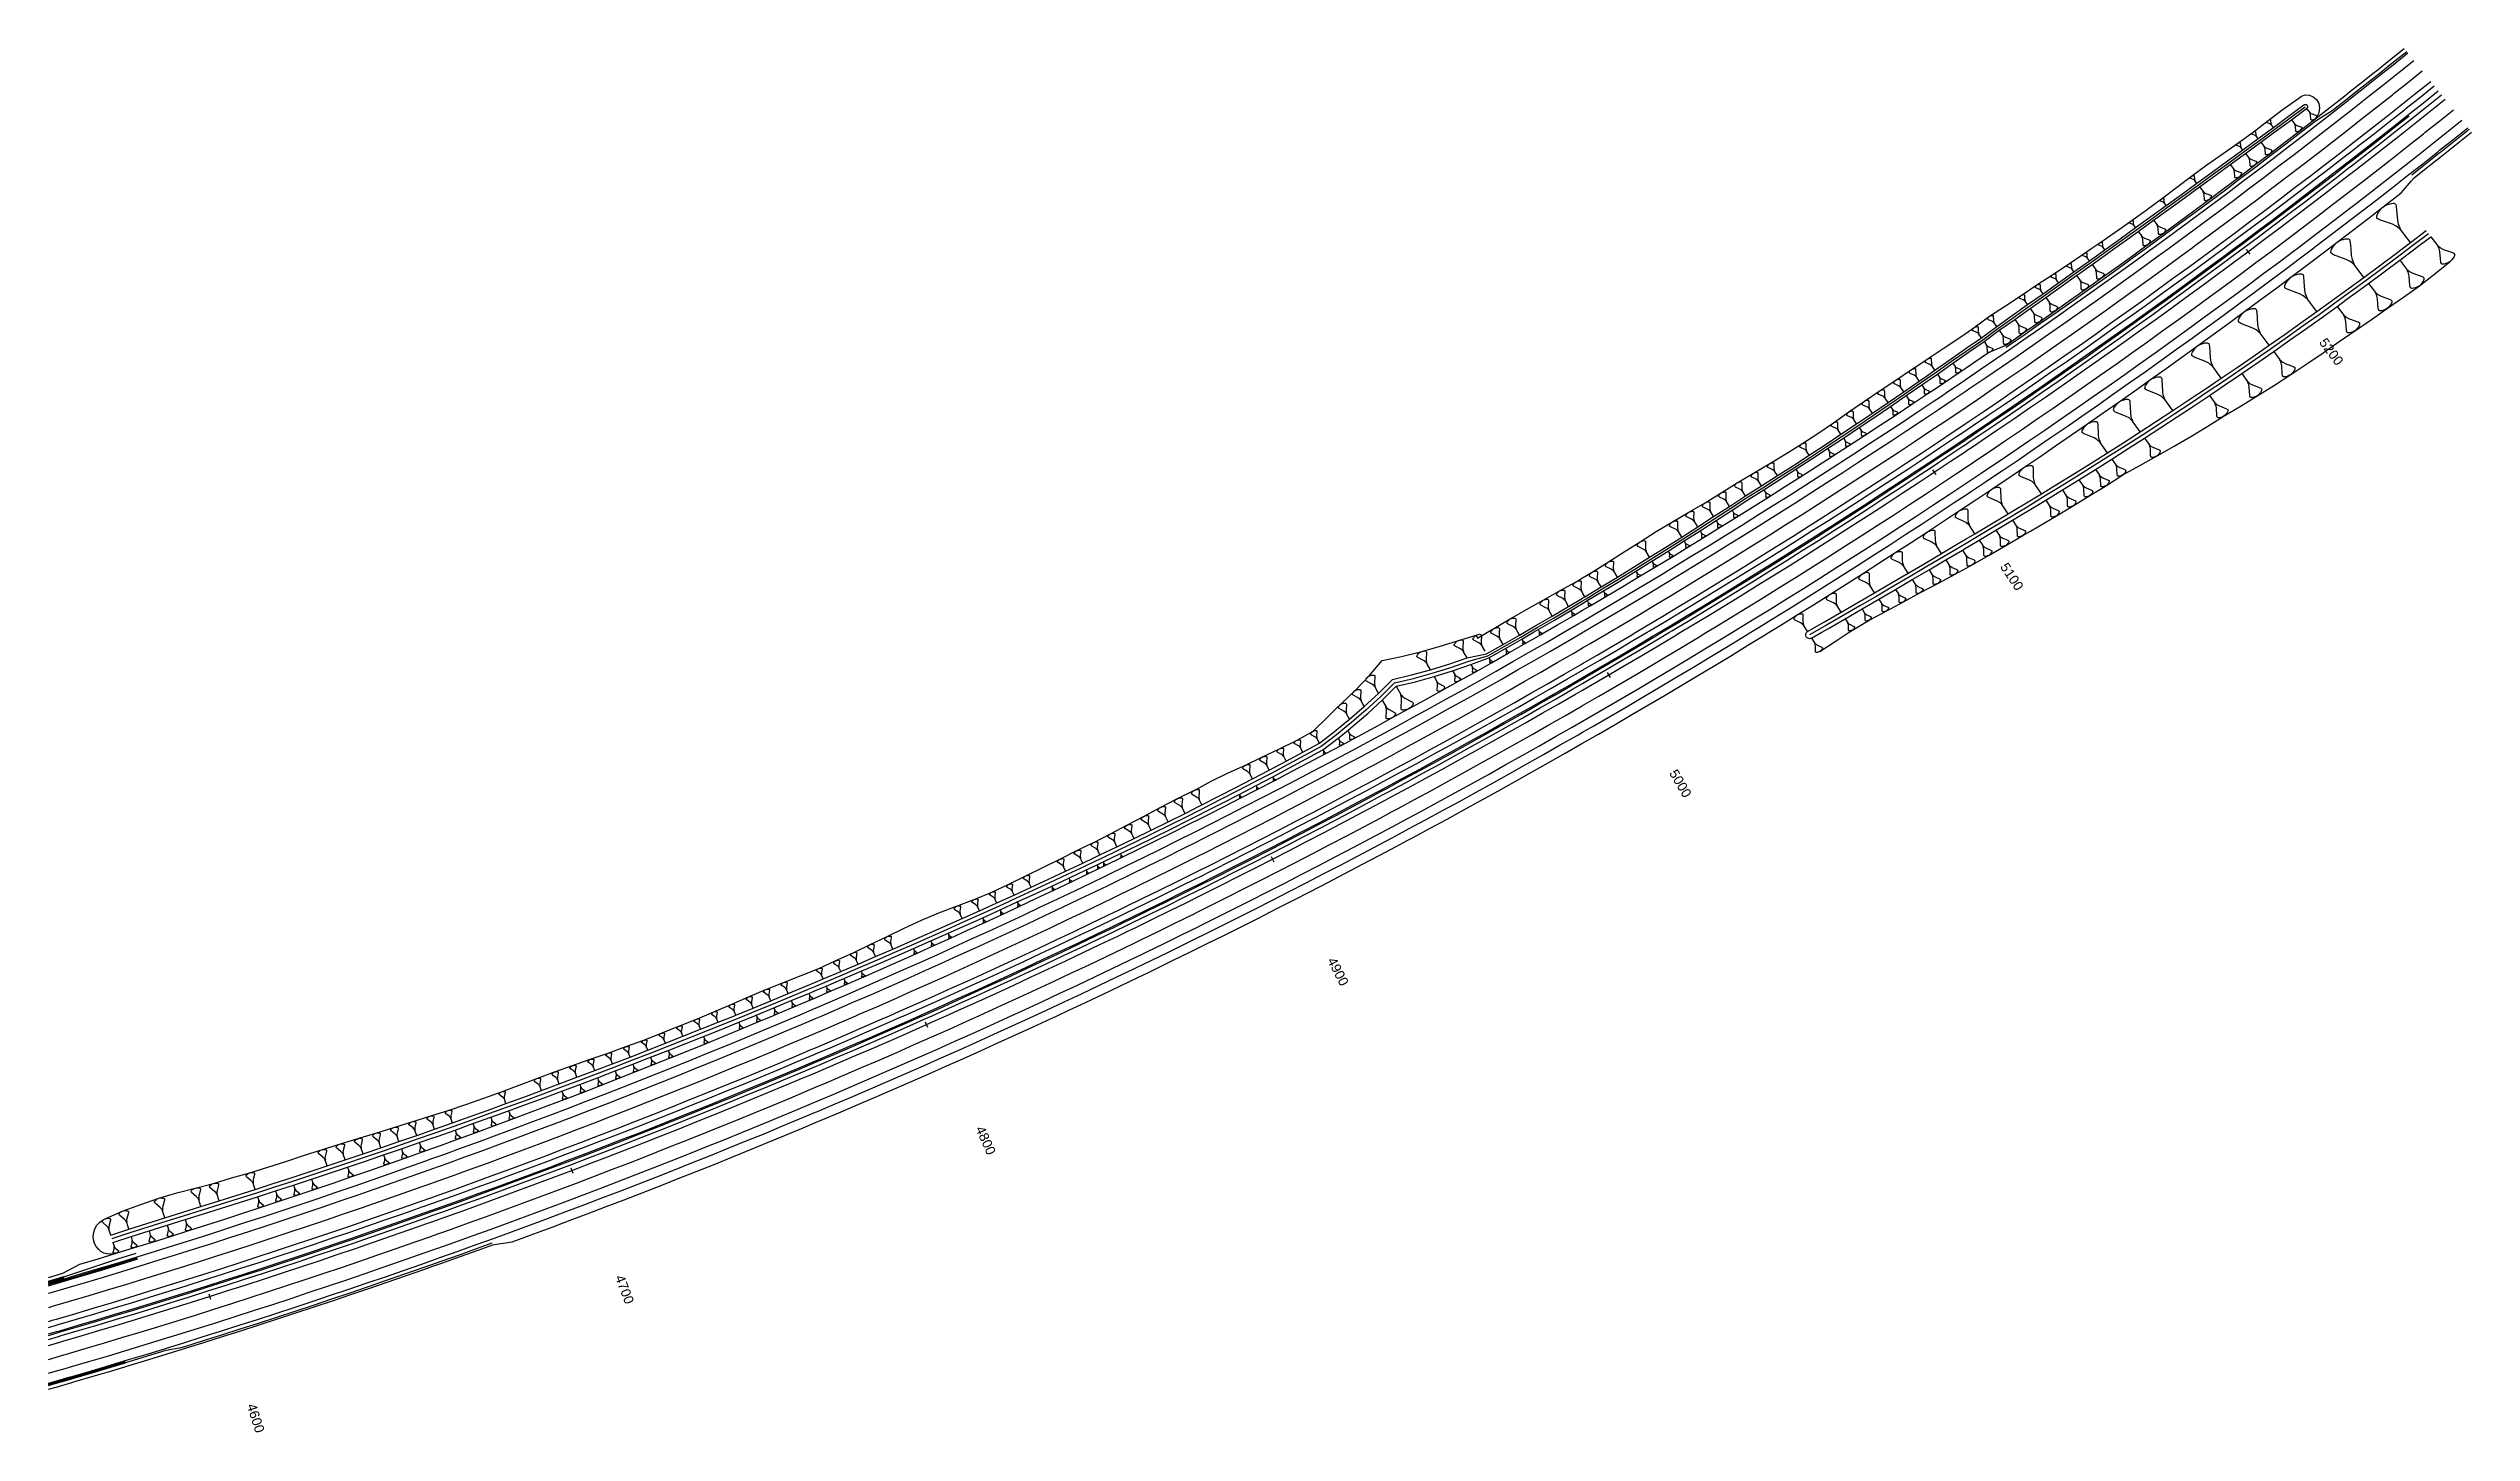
# Model space of a CAD drawing. Extents: x 384551 to 386632, y 802806 to 803252.
# Drawn here: x 386000 to 386632, y 802891 to 803252 of the extents above; entities that cross this region are included whole.
import ezdxf
from ezdxf.enums import TextEntityAlignment as Align

# ---------------------------------------------------------------- set-up
doc = ezdxf.new("R2010")
doc.units = 0
doc.layers.get('0').update_dxf_attribs({"linetype": 'CONTINUOUS'})
doc.styles.add('ARIAL', font='ARIAL.FON')

msp = doc.modelspace()

# ---------------------------------------------------------------- texts
at = {"color": 2, "style": 'ARIAL'}
for s, rotation, p in [('5200', 306.688, (386593.928, 803177.0309)), ('5100', 303.505, (386510.8562, 803118.4428)), ('5000', 300.322, (386424.6594, 803064.5578)), ('4900', 297.139, (386335.6035, 803015.5423)), ('4800', 293.955, (386243.9633, 802971.5474)), ('4700', 290.772, (386150.0215, 802932.7088)), ('4600', 287.589, (386054.0681, 802899.1465))]:
    msp.add_text(s, height=2.5, rotation=rotation, dxfattribs=at).set_placement(p, align=Align.TOP_LEFT)

# ---------------------------------------------------------------- linework, layer by layer
at = {"color": 7}
for p, q in [((386579.0539, 803233.5875), (386579.1734, 803233.6211)), ((386579.1734, 803233.6211), (386579.2563, 803233.6266)), ((386579.2563, 803233.6266), (386579.2886, 803233.6223)), ((386579.2886, 803233.6223), (386579.3209, 803233.618)), ((386579.3209, 803233.618), (386579.3672, 803233.5955)), ((386579.3672, 803233.5955), (386579.3812, 803233.5772)), ((386584.8279, 803233.6507), (386585.6197, 803232.624)), ((386588.8067, 803236.5857), (386589.5765, 803235.5934)), ((386589.5765, 803235.5934), (386589.6928, 803235.502)), ((386589.6361, 803235.458), (386589.5765, 803235.5934)), ((386589.6957, 803235.3226), (386589.6361, 803235.458)), ((386589.6928, 803235.502), (386589.8091, 803235.4106)), ((386589.7553, 803235.1872), (386589.6957, 803235.3226)), ((386589.8179, 803234.8724), (386589.7553, 803235.1872)), ((386589.8091, 803235.4106), (386589.9254, 803235.3192)), ((386589.9141, 803233.8118), (386589.8179, 803234.8724)), ((386589.9297, 803233.7331), (386589.9141, 803233.8118)), ((386589.9254, 803235.3192), (386590.2148, 803235.1803)), ((386589.9673, 803233.626), (386589.9297, 803233.7331)), ((386589.9893, 803233.5977), (386589.9673, 803233.626)), ((386590.0617, 803233.563), (386589.9893, 803233.5977)), ((386590.2148, 803235.1803), (386591.2182, 803234.8234)), ((386590.4771, 803233.6128), (386590.2914, 803233.5595)), ((386590.5842, 803233.6504), (386590.4771, 803233.6128)), ((386590.7196, 803233.71), (386590.5842, 803233.6504)), ((386590.94, 803233.8356), (386590.7196, 803233.71)), ((386591.1165, 803234.0179), (386590.94, 803233.8356)), ((386591.2079, 803234.1343), (386591.1165, 803234.0179)), ((386591.271, 803234.2286), (386591.2079, 803234.1343)), ((386591.2182, 803234.8234), (386591.2906, 803234.7887)), ((386591.3687, 803234.3953), (386591.271, 803234.2286)), ((386591.2906, 803234.7887), (386591.3849, 803234.7257)), ((386591.4098, 803234.5179), (386591.3687, 803234.3953)), ((386591.3849, 803234.7257), (386591.4069, 803234.6973)), ((386591.4069, 803234.6973), (386591.4225, 803234.6186)), ((386591.4162, 803234.5683), (386591.4098, 803234.5179)), ((386591.4225, 803234.6186), (386591.4162, 803234.5683)), ((386570.5633, 803227.2165), (386570.6256, 803227.32)), ((386570.6256, 803227.32), (386570.6657, 803227.3785)), ((386570.6657, 803227.3785), (386570.7236, 803227.4506)), ((386570.7236, 803227.4506), (386570.8352, 803227.5633)), ((386570.8352, 803227.5633), (386570.9738, 803227.6403)), ((386570.9738, 803227.6403), (386571.0589, 803227.6766)), ((386571.0589, 803227.6766), (386571.126, 803227.6994)), ((386571.126, 803227.6994), (386571.2425, 803227.7314)), ((386571.2425, 803227.7314), (386571.3232, 803227.7363)), ((386571.3232, 803227.7363), (386571.3546, 803227.7319)), ((386571.3546, 803227.7319), (386571.3861, 803227.7276)), ((386571.3861, 803227.7276), (386571.431, 803227.7054)), ((386571.431, 803227.7054), (386571.4446, 803227.6875)), ((386571.4446, 803227.6875), (386571.4673, 803227.6204)), ((386571.4673, 803227.6204), (386571.4766, 803227.5711)), ((386571.4766, 803227.5711), (386571.5293, 803226.9075)), ((386574.5384, 803229.9697), (386574.5426, 803230.0006)), ((386574.5476, 803229.9213), (386574.5384, 803229.9697)), ((386574.5426, 803230.0006), (386574.5468, 803230.0314)), ((386574.5468, 803230.0314), (386574.5726, 803230.1065)), ((386574.561, 803229.9038), (386574.5476, 803229.9213)), ((386574.6186, 803229.8646), (386574.561, 803229.9038)), ((386574.5726, 803230.1065), (386574.6335, 803230.2083)), ((386574.6628, 803229.8429), (386574.6186, 803229.8646)), ((386574.6335, 803230.2083), (386574.6727, 803230.2659)), ((386575.277, 803229.6187), (386574.6628, 803229.8429)), ((386574.6727, 803230.2659), (386574.7294, 803230.3369)), ((386574.7294, 803230.3369), (386574.8386, 803230.4479)), ((386574.8386, 803230.4479), (386574.9746, 803230.5238)), ((386574.9746, 803230.5238), (386575.058, 803230.5598)), ((386575.058, 803230.5598), (386575.1239, 803230.5823)), ((386575.1239, 803230.5823), (386575.2382, 803230.614)), ((386575.2382, 803230.614), (386575.3175, 803230.6191)), ((386575.4539, 803229.532), (386575.277, 803229.6187)), ((386575.3175, 803230.6191), (386575.3483, 803230.6149)), ((386575.3483, 803230.6149), (386575.3792, 803230.6108)), ((386575.3792, 803230.6108), (386575.4234, 803230.5891)), ((386575.4234, 803230.5891), (386575.4368, 803230.5716)), ((386575.4368, 803230.5716), (386575.4594, 803230.5057)), ((386575.5248, 803229.4753), (386575.4539, 803229.532)), ((386575.4594, 803230.5057), (386575.4686, 803230.4573)), ((386575.4686, 803230.4573), (386575.5222, 803229.8057)), ((386575.5222, 803229.8057), (386575.559, 803229.6121)), ((386575.5957, 803229.4186), (386575.5248, 803229.4753)), ((386575.559, 803229.6121), (386575.5949, 803229.5287)), ((386575.5949, 803229.5287), (386575.6308, 803229.4453)), ((386575.6667, 803229.3619), (386575.5957, 803229.4186)), ((386575.6308, 803229.4453), (386575.6667, 803229.3619)), ((386576.1341, 803228.7488), (386575.6667, 803229.3619)), ((386576.8617, 803227.7945), (386577.6918, 803226.7059)), ((386578.4433, 803232.945), (386578.4475, 803232.9773)), ((386578.453, 803232.8944), (386578.4433, 803232.945)), ((386578.4475, 803232.9773), (386578.4518, 803233.0096)), ((386578.4518, 803233.0096), (386578.4786, 803233.0882)), ((386578.4671, 803232.8761), (386578.453, 803232.8944)), ((386578.5274, 803232.8353), (386578.4671, 803232.8761)), ((386578.4786, 803233.0882), (386578.542, 803233.1949)), ((386578.5737, 803232.8128), (386578.5274, 803232.8353)), ((386578.542, 803233.1949), (386578.5828, 803233.2553)), ((386579.2168, 803232.58), (386578.5737, 803232.8128)), ((386578.5828, 803233.2553), (386578.6419, 803233.3296)), ((386578.6419, 803233.3296), (386578.7559, 803233.4461)), ((386578.7559, 803233.4461), (386578.8979, 803233.5259)), ((386578.8979, 803233.5259), (386578.9851, 803233.5637)), ((386578.9851, 803233.5637), (386579.0539, 803233.5875)), ((386579.4021, 803232.4898), (386579.2168, 803232.58)), ((386579.3812, 803233.5772), (386579.405, 803233.5083)), ((386579.4765, 803232.4307), (386579.4021, 803232.4898)), ((386579.405, 803233.5083), (386579.4148, 803233.4577)), ((386579.4148, 803233.4577), (386579.4728, 803232.7763)), ((386579.4728, 803232.7763), (386579.5118, 803232.5739)), ((386579.5509, 803232.3716), (386579.4765, 803232.4307)), ((386579.5118, 803232.5739), (386579.5496, 803232.4868)), ((386579.5496, 803232.4868), (386579.5874, 803232.3996)), ((386579.6252, 803232.3125), (386579.5509, 803232.3716)), ((386579.5874, 803232.3996), (386579.6252, 803232.3125)), ((386580.116, 803231.6725), (386579.6252, 803232.3125)), ((386585.6809, 803232.4841), (386585.6197, 803232.624)), ((386585.6197, 803232.624), (386585.7396, 803232.5293)), ((386585.7421, 803232.3441), (386585.6809, 803232.4841)), ((386585.7396, 803232.5293), (386585.8594, 803232.4346)), ((386585.8032, 803232.2041), (386585.7421, 803232.3441)), ((386585.8669, 803231.879), (386585.8032, 803232.2041)), ((386585.8594, 803232.4346), (386585.9792, 803232.3399)), ((386585.9632, 803230.7836), (386585.8669, 803231.879)), ((386585.9791, 803230.7024), (386585.9632, 803230.7836)), ((386586.0176, 803230.5917), (386585.9791, 803230.7024)), ((386585.9792, 803232.3399), (386586.2776, 803232.1957)), ((386586.0403, 803230.5624), (386586.0176, 803230.5917)), ((386586.1148, 803230.5264), (386586.0403, 803230.5624)), ((386586.1668, 803230.5196), (386586.1148, 803230.5264)), ((386586.2188, 803230.5129), (386586.1668, 803230.5196)), ((386586.352, 803230.5221), (386586.2188, 803230.5129)), ((386586.2776, 803232.1957), (386587.3125, 803231.8244)), ((386586.5439, 803230.5766), (386586.352, 803230.5221)), ((386586.6545, 803230.6151), (386586.5439, 803230.5766)), ((386586.7945, 803230.6763), (386586.6545, 803230.6151)), ((386587.0225, 803230.8053), (386586.7945, 803230.6763)), ((386587.2052, 803230.9931), (386587.0225, 803230.8053)), ((386587.2999, 803231.1129), (386587.2052, 803230.9931)), ((386587.3653, 803231.2101), (386587.2999, 803231.1129)), ((386587.3125, 803231.8244), (386587.3871, 803231.7883)), ((386587.4667, 803231.3819), (386587.3653, 803231.2101)), ((386587.3871, 803231.7883), (386587.4843, 803231.723)), ((386587.5094, 803231.5084), (386587.4667, 803231.3819)), ((386587.4843, 803231.723), (386587.5069, 803231.6936)), ((386587.5069, 803231.6936), (386587.5228, 803231.6123)), ((386587.5161, 803231.5604), (386587.5094, 803231.5084)), ((386587.5228, 803231.6123), (386587.5161, 803231.5604)), ((386590.112, 803233.5566), (386590.0617, 803233.563)), ((386590.1624, 803233.5502), (386590.112, 803233.5566)), ((386590.2914, 803233.5595), (386590.1624, 803233.5502)), ((386568.8841, 803221.9568), (386569.7444, 803220.8154)), ((386570.5282, 803227.0773), (386570.5325, 803227.1087)), ((386570.5374, 803227.028), (386570.5282, 803227.0773)), ((386570.5325, 803227.1087), (386570.5368, 803227.1401)), ((386570.5368, 803227.1401), (386570.5633, 803227.2165)), ((386570.5509, 803227.0101), (386570.5374, 803227.028)), ((386570.6095, 803226.97), (386570.5509, 803227.0101)), ((386570.6544, 803226.9478), (386570.6095, 803226.97)), ((386571.2791, 803226.7178), (386570.6544, 803226.9478)), ((386571.459, 803226.629), (386571.2791, 803226.7178)), ((386571.5311, 803226.5711), (386571.459, 803226.629)), ((386571.5293, 803226.9075), (386571.5662, 803226.7103)), ((386571.6031, 803226.5131), (386571.5311, 803226.5711)), ((386571.5662, 803226.7103), (386571.6026, 803226.6253)), ((386571.6026, 803226.6253), (386571.6389, 803226.5402)), ((386571.6752, 803226.4552), (386571.6031, 803226.5131)), ((386571.6389, 803226.5402), (386571.6752, 803226.4552)), ((386572.1494, 803225.8297), (386571.6752, 803226.4552)), ((386572.8744, 803224.8734), (386573.7205, 803223.7572)), ((386573.7205, 803223.7572), (386573.8491, 803223.6538)), ((386573.7853, 803223.6055), (386573.7205, 803223.7572)), ((386573.8502, 803223.4537), (386573.7853, 803223.6055)), ((386573.8491, 803223.6538), (386573.9777, 803223.5504)), ((386573.915, 803223.302), (386573.8502, 803223.4537)), ((386573.9808, 803222.9501), (386573.915, 803223.302)), ((386573.9777, 803223.5504), (386574.1063, 803223.447)), ((386574.075, 803221.766), (386573.9808, 803222.9501)), ((386574.0914, 803221.6781), (386574.075, 803221.766)), ((386574.1321, 803221.5582), (386574.0914, 803221.6781)), ((386574.1063, 803223.447), (386574.4273, 803223.2886)), ((386574.1562, 803221.5263), (386574.1321, 803221.5582)), ((386574.2365, 803221.4867), (386574.1562, 803221.5263)), ((386574.2926, 803221.479), (386574.2365, 803221.4867)), ((386574.3486, 803221.4713), (386574.2926, 803221.479)), ((386574.4927, 803221.48), (386574.3486, 803221.4713)), ((386574.4273, 803223.2886), (386575.542, 803222.8781)), ((386574.7005, 803221.5371), (386574.4927, 803221.48)), ((386574.8203, 803221.5778), (386574.7005, 803221.5371)), ((386574.972, 803221.6426), (386574.8203, 803221.5778)), ((386575.2195, 803221.7799), (386574.972, 803221.6426)), ((386575.4185, 803221.9811), (386575.2195, 803221.7799)), ((386575.5219, 803222.1097), (386575.4185, 803221.9811)), ((386575.5934, 803222.2141), (386575.5219, 803222.1097)), ((386575.542, 803222.8781), (386575.6222, 803222.8385)), ((386575.7045, 803222.3987), (386575.5934, 803222.2141)), ((386575.6222, 803222.8385), (386575.7266, 803222.767)), ((386575.7518, 803222.5351), (386575.7045, 803222.3987)), ((386575.7266, 803222.767), (386575.7508, 803222.7352)), ((386575.7508, 803222.7352), (386575.7673, 803222.6472)), ((386575.7595, 803222.5911), (386575.7518, 803222.5351)), ((386575.7673, 803222.6472), (386575.7595, 803222.5911)), ((386577.6918, 803226.7059), (386577.8177, 803226.6052)), ((386577.7555, 803226.5578), (386577.6918, 803226.7059)), ((386577.8193, 803226.4096), (386577.7555, 803226.5578)), ((386577.8177, 803226.6052), (386577.9437, 803226.5045)), ((386577.8831, 803226.2615), (386577.8193, 803226.4096)), ((386577.9484, 803225.9178), (386577.8831, 803226.2615)), ((386577.9437, 803226.5045), (386578.0697, 803226.4038)), ((386578.0436, 803224.7608), (386577.9484, 803225.9178)), ((386578.0599, 803224.6749), (386578.0436, 803224.7608)), ((386578.1, 803224.5578), (386578.0599, 803224.6749)), ((386578.0697, 803226.4038), (386578.3838, 803226.2498)), ((386578.1237, 803224.5267), (386578.1, 803224.5578)), ((386578.2022, 803224.4882), (386578.1237, 803224.5267)), ((386578.257, 803224.4808), (386578.2022, 803224.4882)), ((386578.3119, 803224.4735), (386578.257, 803224.4808)), ((386578.4526, 803224.4824), (386578.3119, 803224.4735)), ((386578.3838, 803226.2498), (386579.4744, 803225.8517)), ((386578.6555, 803224.5388), (386578.4526, 803224.4824)), ((386578.7726, 803224.5788), (386578.6555, 803224.5388)), ((386578.9207, 803224.6426), (386578.7726, 803224.5788)), ((386579.1621, 803224.7775), (386578.9207, 803224.6426)), ((386579.3562, 803224.9746), (386579.1621, 803224.7775)), ((386579.4569, 803225.1006), (386579.3562, 803224.9746)), ((386579.5265, 803225.2028), (386579.4569, 803225.1006)), ((386579.4744, 803225.8517), (386579.5529, 803225.8132)), ((386579.6345, 803225.3836), (386579.5265, 803225.2028)), ((386579.5529, 803225.8132), (386579.6552, 803225.7436)), ((386579.6804, 803225.5169), (386579.6345, 803225.3836)), ((386579.6552, 803225.7436), (386579.6789, 803225.7125)), ((386579.6789, 803225.7125), (386579.6952, 803225.6266)), ((386579.6878, 803225.5718), (386579.6804, 803225.5169)), ((386579.6952, 803225.6266), (386579.6878, 803225.5718)), ((386558.479, 803218.4297), (386558.4838, 803218.4628)), ((386558.4883, 803218.3776), (386558.479, 803218.4297)), ((386558.4838, 803218.4628), (386558.4887, 803218.4959)), ((386558.5024, 803218.3586), (386558.4883, 803218.3776)), ((386558.4887, 803218.4959), (386558.5173, 803218.5762)), ((386558.5638, 803218.3158), (386558.5024, 803218.3586)), ((386558.5173, 803218.5762), (386558.5839, 803218.6848)), ((386558.611, 803218.292), (386558.5638, 803218.3158)), ((386558.5839, 803218.6848), (386558.6266, 803218.7462)), ((386559.2678, 803218.0439), (386558.611, 803218.292)), ((386558.6266, 803218.7462), (386558.6884, 803218.8217)), ((386558.6884, 803218.8217), (386558.807, 803218.9396)), ((386558.807, 803218.9396), (386558.9539, 803219.0195)), ((386558.9539, 803219.0195), (386559.044, 803219.0571)), ((386559.044, 803219.0571), (386559.115, 803219.0805)), ((386559.115, 803219.0805), (386559.2381, 803219.1132)), ((386559.2381, 803219.1132), (386559.3233, 803219.1177)), ((386559.4568, 803217.9487), (386559.2678, 803218.0439)), ((386559.3233, 803219.1177), (386559.3564, 803219.1129)), ((386559.3564, 803219.1129), (386559.3895, 803219.108)), ((386559.3895, 803219.108), (386559.4367, 803219.0842)), ((386559.4367, 803219.0842), (386559.4508, 803219.0652)), ((386559.4508, 803219.0652), (386559.4743, 803218.9942)), ((386559.5323, 803217.887), (386559.4568, 803217.9487)), ((386559.4743, 803218.9942), (386559.4836, 803218.9421)), ((386559.4836, 803218.9421), (386559.5334, 803218.2418)), ((386559.6078, 803217.8252), (386559.5323, 803217.887)), ((386559.5334, 803218.2418), (386559.5706, 803218.0335)), ((386559.5706, 803218.0335), (386559.6081, 803217.9435)), ((386559.6833, 803217.7635), (386559.6078, 803217.8252)), ((386559.6081, 803217.9435), (386559.6457, 803217.8535)), ((386559.6457, 803217.8535), (386559.6833, 803217.7635)), ((386560.1779, 803217.0996), (386559.6833, 803217.7635)), ((386560.8949, 803216.1373), (386561.7777, 803214.9523)), ((386561.7777, 803214.9523), (386561.9125, 803214.8421)), ((386561.8448, 803214.7917), (386561.7777, 803214.9523)), ((386561.9118, 803214.631), (386561.8448, 803214.7917)), ((386561.9125, 803214.8421), (386562.0472, 803214.7319)), ((386562.0472, 803214.7319), (386562.182, 803214.6217)), ((386569.7444, 803220.8154), (386569.8754, 803220.7095)), ((386569.8102, 803220.6603), (386569.7444, 803220.8154)), ((386569.8759, 803220.5053), (386569.8102, 803220.6603)), ((386569.8754, 803220.7095), (386570.0063, 803220.6036)), ((386569.9416, 803220.3503), (386569.8759, 803220.5053)), ((386570.0078, 803219.991), (386569.9416, 803220.3503)), ((386570.0063, 803220.6036), (386570.1373, 803220.4977)), ((386570.1005, 803218.7824), (386570.0078, 803219.991)), ((386570.117, 803218.6926), (386570.1005, 803218.7824)), ((386570.1582, 803218.5702), (386570.117, 803218.6926)), ((386570.1373, 803220.4977), (386570.4644, 803220.3352)), ((386570.1828, 803218.5376), (386570.1582, 803218.5702)), ((386570.2645, 803218.4969), (386570.1828, 803218.5376)), ((386570.3217, 803218.4889), (386570.2645, 803218.4969)), ((386570.3789, 803218.4809), (386570.3217, 803218.4889)), ((386570.5259, 803218.4894), (386570.3789, 803218.4809)), ((386570.4644, 803220.3352), (386571.6007, 803219.9131)), ((386570.7381, 803218.5471), (386570.5259, 803218.4894)), ((386570.8606, 803218.5882), (386570.7381, 803218.5471)), ((386571.0156, 803218.6539), (386570.8606, 803218.5882)), ((386571.2685, 803218.7934), (386571.0156, 803218.6539)), ((386571.4722, 803218.998), (386571.2685, 803218.7934)), ((386571.578, 803219.129), (386571.4722, 803218.998)), ((386571.6513, 803219.2353), (386571.578, 803219.129)), ((386571.6007, 803219.9131), (386571.6825, 803219.8725)), ((386571.7652, 803219.4235), (386571.6513, 803219.2353)), ((386571.6825, 803219.8725), (386571.7888, 803219.7992)), ((386571.8139, 803219.5624), (386571.7652, 803219.4235)), ((386571.7888, 803219.7992), (386571.8134, 803219.7666)), ((386571.8134, 803219.7666), (386571.8299, 803219.6768)), ((386571.8219, 803219.6196), (386571.8139, 803219.5624)), ((386571.8299, 803219.6768), (386571.8219, 803219.6196)), ((386550.6325, 803212.5293), (386550.6371, 803212.5596)), ((386550.6407, 803212.4816), (386550.6325, 803212.5293)), ((386550.6371, 803212.5596), (386550.6417, 803212.5899)), ((386550.6536, 803212.4641), (386550.6407, 803212.4816)), ((386550.6417, 803212.5899), (386550.6683, 803212.6634)), ((386550.7096, 803212.4246), (386550.6536, 803212.4641)), ((386550.6683, 803212.6634), (386550.7299, 803212.7625)), ((386550.7527, 803212.4026), (386550.7096, 803212.4246)), ((386550.7299, 803212.7625), (386550.7694, 803212.8185)), ((386551.3532, 803212.1719), (386550.7527, 803212.4026)), ((386550.7694, 803212.8185), (386550.8263, 803212.8874)), ((386550.8263, 803212.8874), (386550.9356, 803212.9948)), ((386550.9356, 803212.9948), (386551.0706, 803213.0673)), ((386551.0706, 803213.0673), (386551.1533, 803213.1012)), ((386551.1533, 803213.1012), (386551.2185, 803213.1223)), ((386551.2185, 803213.1223), (386551.3314, 803213.1517)), ((386551.3314, 803213.1517), (386551.4095, 803213.1554)), ((386551.5258, 803212.0837), (386551.3532, 803212.1719)), ((386551.4095, 803213.1554), (386551.4398, 803213.1508)), ((386551.4398, 803213.1508), (386551.4701, 803213.1462)), ((386551.4701, 803213.1462), (386551.5132, 803213.1241)), ((386551.5132, 803213.1241), (386551.5261, 803213.1067)), ((386551.5947, 803212.0268), (386551.5258, 803212.0837)), ((386551.5261, 803213.1067), (386551.5472, 803213.0415)), ((386551.5472, 803213.0415), (386551.5554, 803212.9937)), ((386551.5554, 803212.9937), (386551.5975, 803212.3518)), ((386551.6635, 803211.9698), (386551.5947, 803212.0268)), ((386551.5975, 803212.3518), (386551.6305, 803212.1608)), ((386551.6305, 803212.1608), (386551.6645, 803212.0782)), ((386551.7324, 803211.9129), (386551.6635, 803211.9698)), ((386551.6645, 803212.0782), (386551.6984, 803211.9955)), ((386551.6984, 803211.9955), (386551.7324, 803211.9129)), ((386552.1822, 803211.3021), (386551.7324, 803211.9129)), ((386561.9788, 803214.4704), (386561.9118, 803214.631)), ((386562.0452, 803214.0986), (386561.9788, 803214.4704)), ((386562.1341, 803212.8486), (386562.0452, 803214.0986)), ((386562.1507, 803212.7557), (386562.1341, 803212.8486)), ((386562.1925, 803212.6289), (386562.1507, 803212.7557)), ((386562.182, 803214.6217), (386562.5192, 803214.4518)), ((386562.2178, 803212.595), (386562.1925, 803212.6289)), ((386562.3021, 803212.5525), (386562.2178, 803212.595)), ((386562.3612, 803212.5439), (386562.3021, 803212.5525)), ((386562.4202, 803212.5353), (386562.3612, 803212.5439)), ((386562.5723, 803212.5432), (386562.4202, 803212.5353)), ((386562.5192, 803214.4518), (386563.6915, 803214.0089)), ((386562.792, 803212.6016), (386562.5723, 803212.5432)), ((386562.9188, 803212.6434), (386562.792, 803212.6016)), ((386563.0794, 803212.7105), (386562.9188, 803212.6434)), ((386563.3417, 803212.8532), (386563.0794, 803212.7105)), ((386563.5534, 803213.0636), (386563.3417, 803212.8532)), ((386563.6636, 803213.1984), (386563.5534, 803213.0636)), ((386563.74, 803213.3079), (386563.6636, 803213.1984)), ((386563.6915, 803214.0089), (386563.7759, 803213.9664)), ((386563.8588, 803213.5018), (386563.74, 803213.3079)), ((386563.7759, 803213.9664), (386563.8854, 803213.8901)), ((386563.9099, 803213.6451), (386563.8588, 803213.5018)), ((386563.8854, 803213.8901), (386563.9106, 803213.8562)), ((386563.9186, 803213.7042), (386563.9099, 803213.6451)), ((386563.9106, 803213.8562), (386563.9272, 803213.7633)), ((386563.9272, 803213.7633), (386563.9186, 803213.7042)), ((386607.0904, 803208.2851), (386607.1118, 803208.4546)), ((386607.1118, 803208.4546), (386607.1332, 803208.6241)), ((386607.1332, 803208.6241), (386607.2715, 803209.0372)), ((386607.2715, 803209.0372), (386607.6007, 803209.5985)), ((386607.6007, 803209.5985), (386607.8131, 803209.9161)), ((386607.8131, 803209.9161), (386608.1209, 803210.3079)), ((386608.1209, 803210.3079), (386608.7151, 803210.9218)), ((386608.7151, 803210.9218), (386609.4575, 803211.3447)), ((386609.4575, 803211.3447), (386609.9134, 803211.5455)), ((386609.9134, 803211.5455), (386610.2739, 803211.6722)), ((386610.2739, 803211.6722), (386610.8994, 803211.8515)), ((386610.8994, 803211.8515), (386611.3339, 803211.8828)), ((386611.3339, 803211.8828), (386611.5035, 803211.8614)), ((386611.5035, 803211.8614), (386611.673, 803211.84)), ((386611.673, 803211.84), (386611.9166, 803211.7231)), ((386611.9166, 803211.7231), (386611.9906, 803211.6276)), ((386611.9906, 803211.6276), (386612.1173, 803211.2671)), ((386612.1173, 803211.2671), (386612.17, 803211.0021)), ((386612.17, 803211.0021), (386612.494, 803207.4304)), ((386542.631, 803206.7588), (386542.6358, 803206.789)), ((386542.639, 803206.7109), (386542.631, 803206.7588)), ((386542.6358, 803206.789), (386542.6406, 803206.8193)), ((386542.6518, 803206.6934), (386542.639, 803206.7109)), ((386542.6406, 803206.8193), (386542.6676, 803206.8927)), ((386542.7076, 803206.6536), (386542.6518, 803206.6934)), ((386542.6676, 803206.8927), (386542.7297, 803206.9915)), ((386542.7506, 803206.6313), (386542.7076, 803206.6536)), ((386542.7297, 803206.9915), (386542.7696, 803207.0473)), ((386543.35, 803206.3973), (386542.7506, 803206.6313)), ((386542.7696, 803207.0473), (386542.8269, 803207.1159)), ((386542.8269, 803207.1159), (386542.9369, 803207.2227)), ((386542.9369, 803207.2227), (386543.0723, 803207.2945)), ((386543.0723, 803207.2945), (386543.1552, 803207.328)), ((386543.1552, 803207.328), (386543.2205, 803207.3487)), ((386543.2205, 803207.3487), (386543.3337, 803207.3775)), ((386543.3337, 803207.3775), (386543.4118, 803207.3807)), ((386543.5222, 803206.3081), (386543.35, 803206.3973)), ((386543.4118, 803207.3807), (386543.442, 803207.3759)), ((386543.442, 803207.3759), (386543.4723, 803207.3712)), ((386543.4723, 803207.3712), (386543.5154, 803207.3489)), ((386543.5154, 803207.3489), (386543.5281, 803207.3313)), ((386543.5907, 803206.2507), (386543.5222, 803206.3081)), ((386543.5281, 803207.3313), (386543.5489, 803207.266)), ((386543.5489, 803207.266), (386543.5569, 803207.2182)), ((386543.5569, 803207.2182), (386543.5954, 803206.5759)), ((386543.6593, 803206.1934), (386543.5907, 803206.2507)), ((386543.5954, 803206.5759), (386543.6273, 803206.3846)), ((386543.6273, 803206.3846), (386543.6608, 803206.3018)), ((386543.7279, 803206.136), (386543.6593, 803206.1934)), ((386543.6608, 803206.3018), (386543.6944, 803206.2189)), ((386543.6944, 803206.2189), (386543.7279, 803206.136)), ((386544.1744, 803205.5226), (386543.7279, 803206.136)), ((386544.8806, 803204.5524), (386545.7859, 803203.3086)), ((386545.7859, 803203.3086), (386545.9249, 803203.1924)), ((386545.8539, 803203.1406), (386545.7859, 803203.3086)), ((386545.9218, 803202.9726), (386545.8539, 803203.1406)), ((386545.9897, 803202.8046), (386545.9218, 803202.9726)), ((386545.9249, 803203.1924), (386546.0639, 803203.0761)), ((386546.0545, 803202.4169), (386545.9897, 803202.8046)), ((386546.1326, 803201.1146), (386546.0545, 803202.4169)), ((386546.0639, 803203.0761), (386546.2029, 803202.9598)), ((386546.2029, 803202.9598), (386546.552, 803202.779)), ((386546.552, 803202.779), (386547.7672, 803202.3045)), ((386547.7672, 803202.3045), (386547.8545, 803202.2593)), ((386547.8545, 803202.2593), (386547.9677, 803202.1785)), ((386547.9677, 803202.1785), (386547.9935, 803202.143)), ((386547.9935, 803202.143), (386548.0097, 803202.0461)), ((386548.0097, 803202.0461), (386548, 803201.9847)), ((386548.8887, 803207.4419), (386549.7912, 803206.2093)), ((386549.7912, 803206.2093), (386549.9295, 803206.0942)), ((386549.8591, 803206.0426), (386549.7912, 803206.2093)), ((386549.927, 803205.876), (386549.8591, 803206.0426)), ((386549.995, 803205.7093), (386549.927, 803205.876)), ((386549.9295, 803206.0942), (386550.0679, 803205.9791)), ((386550.0604, 803205.3244), (386549.995, 803205.7093)), ((386550.1415, 803204.0314), (386550.0604, 803205.3244)), ((386550.0679, 803205.9791), (386550.2063, 803205.864)), ((386550.1579, 803203.9352), (386550.1415, 803204.0314)), ((386550.2, 803203.8037), (386550.1579, 803203.9352)), ((386550.2258, 803203.7685), (386550.2, 803203.8037)), ((386550.2063, 803205.864), (386550.5534, 803205.6854)), ((386550.3126, 803203.7239), (386550.2258, 803203.7685)), ((386550.3736, 803203.7144), (386550.3126, 803203.7239)), ((386550.4346, 803203.705), (386550.3736, 803203.7144)), ((386550.5918, 803203.7119), (386550.4346, 803203.705)), ((386550.5534, 803205.6854), (386551.7615, 803205.2175)), ((386550.8195, 803203.7704), (386550.5918, 803203.7119)), ((386550.9509, 803203.8126), (386550.8195, 803203.7704)), ((386551.1176, 803203.8805), (386550.9509, 803203.8126)), ((386551.3899, 803204.0258), (386551.1176, 803203.8805)), ((386551.6106, 803204.2415), (386551.3899, 803204.0258)), ((386551.7257, 803204.3798), (386551.6106, 803204.2415)), ((386551.8056, 803204.4924), (386551.7257, 803204.3798)), ((386551.7615, 803205.2175), (386551.8483, 803205.1729)), ((386551.9301, 803204.6918), (386551.8056, 803204.4924)), ((386551.8483, 803205.1729), (386551.9609, 803205.093)), ((386551.9842, 803204.8396), (386551.9301, 803204.6918)), ((386551.9609, 803205.093), (386551.9867, 803205.0578)), ((386551.9936, 803204.9006), (386551.9842, 803204.8396)), ((386551.9867, 803205.0578), (386552.003, 803204.9616)), ((386552.003, 803204.9616), (386551.9936, 803204.9006)), ((386596.7457, 803201.7163), (386597.4786, 803202.1258)), ((386597.4786, 803202.1258), (386597.9282, 803202.3193)), ((386597.9282, 803202.3193), (386598.2835, 803202.4409)), ((386598.2835, 803202.4409), (386598.8995, 803202.612)), ((386598.8995, 803202.612), (386599.3268, 803202.6391)), ((386599.3268, 803202.6391), (386599.4932, 803202.6167)), ((386599.4932, 803202.6167), (386599.6596, 803202.5943)), ((386599.6596, 803202.5943), (386599.898, 803202.4774)), ((386599.898, 803202.4774), (386599.9699, 803202.383)), ((386599.9699, 803202.383), (386600, 803202.2952)), ((386600, 803202.2952), (386600.0915, 803202.0278)), ((386600.0915, 803202.0278), (386600.1411, 803201.767)), ((386607.143, 803208.0201), (386607.0904, 803208.2851)), ((386607.2171, 803207.9246), (386607.143, 803208.0201)), ((386607.5347, 803207.7122), (386607.2171, 803207.9246)), ((386607.7783, 803207.5953), (386607.5347, 803207.7122)), ((386611.1574, 803206.3935), (386607.7783, 803207.5953)), ((386612.1317, 803205.926), (386611.1574, 803206.3935)), ((386612.5235, 803205.6182), (386612.1317, 803205.926)), ((386612.494, 803207.4304), (386612.7046, 803206.3704)), ((386612.9152, 803205.3103), (386612.5235, 803205.6182)), ((386612.7046, 803206.3704), (386612.9053, 803205.9144)), ((386612.9053, 803205.9144), (386613.1061, 803205.4585)), ((386613.3069, 803205.0025), (386612.9152, 803205.3103)), ((386613.1061, 803205.4585), (386613.3069, 803205.0025)), ((386615.899, 803201.661), (386613.3069, 803205.0025)), ((386621.1592, 803203.1544), (386622.9855, 803200.8135)), ((386526.3873, 803195.6295), (386526.4608, 803195.7436)), ((386526.4608, 803195.7436), (386526.5078, 803195.808)), ((386526.5078, 803195.808), (386526.5754, 803195.887)), ((386526.5754, 803195.887), (386526.7046, 803196.0099)), ((386526.7046, 803196.0099), (386526.8631, 803196.0916)), ((386526.8631, 803196.0916), (386526.9599, 803196.1295)), ((386526.9599, 803196.1295), (386527.0362, 803196.1528)), ((386527.0362, 803196.1528), (386527.1682, 803196.1847)), ((386527.1682, 803196.1847), (386527.259, 803196.1875)), ((386527.259, 803196.1875), (386527.2942, 803196.1815)), ((386527.2942, 803196.1815), (386527.3294, 803196.1756)), ((386527.3294, 803196.1756), (386527.3791, 803196.1491)), ((386527.3791, 803196.1491), (386527.3937, 803196.1286)), ((386527.3937, 803196.1286), (386527.417, 803196.0523)), ((386527.417, 803196.0523), (386527.4257, 803195.9966)), ((386527.4257, 803195.9966), (386527.4622, 803195.249)), ((386530.4377, 803198.2732), (386530.4433, 803198.3068)), ((386530.4461, 803198.22), (386530.4377, 803198.2732)), ((386530.4433, 803198.3068), (386530.4489, 803198.3403)), ((386530.4601, 803198.2004), (386530.4461, 803198.22)), ((386530.4489, 803198.3403), (386530.4796, 803198.4215)), ((386530.5217, 803198.1557), (386530.4601, 803198.2004)), ((386530.4796, 803198.4215), (386530.5495, 803198.5307)), ((386530.5693, 803198.1306), (386530.5217, 803198.1557)), ((386530.5495, 803198.5307), (386530.5942, 803198.5923)), ((386531.2326, 803197.8652), (386530.5693, 803198.1306)), ((386530.5942, 803198.5923), (386530.6585, 803198.6678)), ((386530.6585, 803198.6678), (386530.7815, 803198.7854)), ((386530.7815, 803198.7854), (386530.9326, 803198.8639)), ((386530.9326, 803198.8639), (386531.0249, 803198.9003)), ((386531.0249, 803198.9003), (386531.0976, 803198.9227)), ((386531.0976, 803198.9227), (386531.2235, 803198.9536)), ((386531.2235, 803198.9536), (386531.3103, 803198.9564)), ((386531.4229, 803197.7646), (386531.2326, 803197.8652)), ((386531.3103, 803198.9564), (386531.3438, 803198.9509)), ((386531.3438, 803198.9509), (386531.3774, 803198.9453)), ((386531.3774, 803198.9453), (386531.425, 803198.9201)), ((386531.4985, 803197.7003), (386531.4229, 803197.7646)), ((386531.425, 803198.9201), (386531.439, 803198.9006)), ((386531.439, 803198.9006), (386531.4614, 803198.8278)), ((386531.4614, 803198.8278), (386531.4699, 803198.7747)), ((386531.4699, 803198.7747), (386531.5067, 803198.0612)), ((386531.5741, 803197.6359), (386531.4985, 803197.7003)), ((386531.5067, 803198.0612), (386531.5404, 803197.8486)), ((386531.5404, 803197.8486), (386531.5768, 803197.7563)), ((386531.6497, 803197.5716), (386531.5741, 803197.6359)), ((386531.5768, 803197.7563), (386531.6133, 803197.664)), ((386531.6133, 803197.664), (386531.6497, 803197.5716)), ((386532.1398, 803196.8864), (386531.6497, 803197.5716)), ((386532.8379, 803195.9104), (386533.7409, 803194.6479)), ((386534.5234, 803201.0821), (386534.5287, 803201.1142)), ((386534.5316, 803201.0313), (386534.5234, 803201.0821)), ((386534.5287, 803201.1142), (386534.5339, 803201.1463)), ((386534.5451, 803201.0126), (386534.5316, 803201.0313)), ((386534.5339, 803201.1463), (386534.5631, 803201.224)), ((386534.6041, 803200.97), (386534.5451, 803201.0126)), ((386534.5631, 803201.224), (386534.6296, 803201.3285)), ((386534.6496, 803200.9461), (386534.6041, 803200.97)), ((386534.6296, 803201.3285), (386534.6722, 803201.3875)), ((386535.2845, 803200.6941), (386534.6496, 803200.9461)), ((386534.6722, 803201.3875), (386534.7335, 803201.46)), ((386534.7335, 803201.46), (386534.8508, 803201.5727)), ((386534.8508, 803201.5727), (386534.995, 803201.6481)), ((386534.995, 803201.6481), (386535.0832, 803201.6832)), ((386535.0832, 803201.6832), (386535.1526, 803201.7048)), ((386535.1526, 803201.7048), (386535.2729, 803201.7347)), ((386535.2729, 803201.7347), (386535.3558, 803201.7376)), ((386535.4667, 803200.5984), (386535.2845, 803200.6941)), ((386535.3558, 803201.7376), (386535.388, 803201.7324)), ((386535.388, 803201.7324), (386535.4201, 803201.7271)), ((386535.4201, 803201.7271), (386535.4656, 803201.7032)), ((386535.4656, 803201.7032), (386535.4791, 803201.6845)), ((386535.5392, 803200.5371), (386535.4667, 803200.5984)), ((386535.4791, 803201.6845), (386535.5007, 803201.6151)), ((386535.5007, 803201.6151), (386535.5089, 803201.5643)), ((386535.5089, 803201.5643), (386535.546, 803200.8822)), ((386535.6116, 803200.4758), (386535.5392, 803200.5371)), ((386535.546, 803200.8822), (386535.5788, 803200.679)), ((386535.5788, 803200.679), (386535.6139, 803200.5909)), ((386535.684, 803200.4145), (386535.6116, 803200.4758)), ((386535.6139, 803200.5909), (386535.649, 803200.5027)), ((386535.649, 803200.5027), (386535.684, 803200.4145)), ((386535.9823, 803200), (386535.684, 803200.4145)), ((386536.1544, 803199.7607), (386535.9823, 803200)), ((386546.1488, 803201.0177), (386546.1326, 803201.1146)), ((386546.1909, 803200.8852), (386546.1488, 803201.0177)), ((386546.2167, 803200.8497), (386546.1909, 803200.8852)), ((386546.304, 803200.8045), (386546.2167, 803200.8497)), ((386546.3654, 803200.7948), (386546.304, 803200.8045)), ((386546.4268, 803200.7851), (386546.3654, 803200.7948)), ((386546.5852, 803200.7917), (386546.4268, 803200.7851)), ((386546.8146, 803200.8499), (386546.5852, 803200.7917)), ((386546.947, 803200.892), (386546.8146, 803200.8499)), ((386547.1151, 803200.9599), (386546.947, 803200.892)), ((386547.3897, 803201.1054), (386547.1151, 803200.9599)), ((386547.6125, 803201.322), (386547.3897, 803201.1054)), ((386547.7288, 803201.461), (386547.6125, 803201.322)), ((386547.8096, 803201.5742), (386547.7288, 803201.461)), ((386547.9355, 803201.7746), (386547.8096, 803201.5742)), ((386547.9904, 803201.9233), (386547.9355, 803201.7746)), ((386548, 803201.9847), (386547.9904, 803201.9233)), ((386595.1276, 803199.1388), (386595.15, 803199.3052)), ((386595.1772, 803198.878), (386595.1276, 803199.1388)), ((386595.15, 803199.3052), (386595.1725, 803199.4716)), ((386595.1725, 803199.4716), (386595.3117, 803199.8764)), ((386595.2492, 803198.7835), (386595.1772, 803198.878)), ((386595.5595, 803198.5723), (386595.2492, 803198.7835)), ((386595.3117, 803199.8764), (386595.3856, 803200)), ((386595.3856, 803200), (386595.6398, 803200.4252)), ((386595.7979, 803198.4554), (386595.5595, 803198.5723)), ((386595.6398, 803200.4252), (386595.8511, 803200.7355)), ((386599.1083, 803197.2469), (386595.7979, 803198.4554)), ((386595.8511, 803200.7355), (386596.1568, 803201.1179)), ((386596.1568, 803201.1179), (386596.7457, 803201.7163)), ((386600, 803196.8098), (386599.1083, 803197.2469)), ((386600.0619, 803196.7795), (386600, 803196.8098)), ((386600.4443, 803196.4738), (386600.0619, 803196.7795)), ((386600.1411, 803201.767), (386600.2865, 803200)), ((386600.2865, 803200), (386600.4301, 803198.2547)), ((386600.4301, 803198.2547), (386600.6284, 803197.2114)), ((386600.8267, 803196.1682), (386600.4443, 803196.4738)), ((386600.6284, 803197.2114), (386600.8219, 803196.7618)), ((386600.8219, 803196.7618), (386601.0155, 803196.3121)), ((386601.209, 803195.8625), (386600.8267, 803196.1682)), ((386601.0155, 803196.3121), (386601.209, 803195.8625)), ((386603.7287, 803192.5579), (386601.209, 803195.8625)), ((386613.0771, 803197.025), (386614.9333, 803194.6184)), ((386622.9855, 803200.8135), (386623.2611, 803200.5981)), ((386623.1274, 803200.4938), (386622.9855, 803200.8135)), ((386623.2692, 803200.1741), (386623.1274, 803200.4938)), ((386623.2611, 803200.5981), (386623.5367, 803200.3828)), ((386623.3464, 803200), (386623.2692, 803200.1741)), ((386623.4111, 803199.8544), (386623.3464, 803200)), ((386623.561, 803199.1106), (386623.4111, 803199.8544)), ((386623.5367, 803200.3828), (386623.8124, 803200.1674)), ((386623.7954, 803196.6036), (386623.561, 803199.1106)), ((386623.8329, 803196.4176), (386623.7954, 803196.6036)), ((386623.8124, 803200.1674), (386624.1638, 803200)), ((386623.9225, 803196.1648), (386623.8329, 803196.4176)), ((386623.9747, 803196.0979), (386623.9225, 803196.1648)), ((386624.146, 803196.0163), (386623.9747, 803196.0979)), ((386624.265, 803196.0016), (386624.146, 803196.0163)), ((386624.1638, 803200), (386624.4973, 803199.8411)), ((386624.3841, 803195.9869), (386624.265, 803196.0016)), ((386624.6891, 803196.0097), (386624.3841, 803195.9869)), ((386624.4973, 803199.8411), (386626.872, 803199.0039)), ((386625.1279, 803196.1369), (386624.6891, 803196.0097)), ((386625.3807, 803196.2265), (386625.1279, 803196.1369)), ((386625.7004, 803196.3684), (386625.3807, 803196.2265)), ((386626.2208, 803196.6667), (386625.7004, 803196.3684)), ((386626.6368, 803197.0989), (386626.2208, 803196.6667)), ((386626.8521, 803197.3745), (386626.6368, 803197.0989)), ((386627.0006, 803197.5979), (386626.8521, 803197.3745)), ((386626.872, 803199.0039), (386627.0433, 803198.9224)), ((386627.2307, 803197.9926), (386627.0006, 803197.5979)), ((386627.0433, 803198.9224), (386627.2667, 803198.7739)), ((386627.3269, 803198.2829), (386627.2307, 803197.9926)), ((386627.2667, 803198.7739), (386627.3189, 803198.707)), ((386627.3189, 803198.707), (386627.3563, 803198.5211)), ((386627.3416, 803198.402), (386627.3269, 803198.2829)), ((386627.3563, 803198.5211), (386627.3416, 803198.402)), ((386518.0582, 803189.9634), (386518.0652, 803190.0034)), ((386518.0678, 803189.8998), (386518.0582, 803189.9634)), ((386518.0652, 803190.0034), (386518.0722, 803190.0434)), ((386518.0843, 803189.8763), (386518.0678, 803189.8998)), ((386518.0722, 803190.0434), (386518.1097, 803190.14)), ((386518.1573, 803189.8223), (386518.0843, 803189.8763)), ((386518.1097, 803190.14), (386518.1942, 803190.2696)), ((386518.2139, 803189.7918), (386518.1573, 803189.8223)), ((386518.1942, 803190.2696), (386518.2482, 803190.3426)), ((386519.0029, 803189.4685), (386518.2139, 803189.7918)), ((386518.2482, 803190.3426), (386518.3257, 803190.4322)), ((386518.3257, 803190.4322), (386518.4737, 803190.5713)), ((386518.4737, 803190.5713), (386518.6547, 803190.6634)), ((386518.6547, 803190.6634), (386518.7653, 803190.706)), ((386518.7653, 803190.706), (386518.8523, 803190.732)), ((386518.8523, 803190.732), (386519.0029, 803190.7676)), ((386519.0029, 803190.7676), (386519.1064, 803190.7701)), ((386519.229, 803189.3465), (386519.0029, 803189.4685)), ((386519.1064, 803190.7701), (386519.1464, 803190.7632)), ((386519.1464, 803190.7632), (386519.1865, 803190.7562)), ((386519.1865, 803190.7562), (386519.243, 803190.7257)), ((386519.243, 803190.7257), (386519.2595, 803190.7022)), ((386519.2595, 803190.7022), (386519.2856, 803190.6151)), ((386519.2856, 803190.6151), (386519.2951, 803190.5516)), ((386519.2951, 803190.5516), (386519.3319, 803189.6997)), ((386519.3319, 803189.6997), (386519.3701, 803189.4456)), ((386519.3701, 803189.4456), (386519.4126, 803189.3351)), ((386522.2048, 803192.7135), (386522.2113, 803192.7511)), ((386522.2139, 803192.654), (386522.2048, 803192.7135)), ((386522.2113, 803192.7511), (386522.2177, 803192.7886)), ((386522.2295, 803192.632), (386522.2139, 803192.654)), ((386522.2177, 803192.7886), (386522.2526, 803192.8793)), ((386522.2981, 803192.5815), (386522.2295, 803192.632)), ((386522.2526, 803192.8793), (386522.3315, 803193.001)), ((386522.3512, 803192.5531), (386522.2981, 803192.5815)), ((386522.3315, 803193.001), (386522.3819, 803193.0697)), ((386523.0919, 803192.252), (386522.3512, 803192.5531)), ((386522.3819, 803193.0697), (386522.4544, 803193.1538)), ((386522.4544, 803193.1538), (386522.5928, 803193.2847)), ((386522.5928, 803193.2847), (386522.7623, 803193.3715)), ((386522.7623, 803193.3715), (386522.8659, 803193.4117)), ((386522.8659, 803193.4117), (386522.9474, 803193.4364)), ((386522.9474, 803193.4364), (386523.0885, 803193.4701)), ((386523.0885, 803193.4701), (386523.1856, 803193.4728)), ((386523.3043, 803192.1382), (386523.0919, 803192.252)), ((386523.1856, 803193.4728), (386523.2231, 803193.4663)), ((386523.2231, 803193.4663), (386523.2607, 803193.4599)), ((386523.2607, 803193.4599), (386523.3138, 803193.4315)), ((386523.3885, 803192.0657), (386523.3043, 803192.1382)), ((386523.3138, 803193.4315), (386523.3293, 803193.4095)), ((386523.3293, 803193.4095), (386523.354, 803193.3279)), ((386523.354, 803193.3279), (386523.3631, 803193.2684)), ((386523.3631, 803193.2684), (386523.3999, 803192.4696)), ((386523.4727, 803191.9933), (386523.3885, 803192.0657)), ((386523.3999, 803192.4696), (386523.4363, 803192.2315)), ((386523.4363, 803192.2315), (386523.4765, 803192.1279)), ((386523.5569, 803191.9209), (386523.4727, 803191.9933)), ((386523.4765, 803192.1279), (386523.5167, 803192.0244)), ((386523.5167, 803192.0244), (386523.5569, 803191.9209)), ((386524.1011, 803191.1509), (386523.5569, 803191.9209)), ((386526.343, 803195.4742), (386526.3489, 803195.5094)), ((386526.3516, 803195.4185), (386526.343, 803195.4742)), ((386526.3489, 803195.5094), (386526.3548, 803195.5446)), ((386526.3662, 803195.398), (386526.3516, 803195.4185)), ((386526.3548, 803195.5446), (386526.3873, 803195.6295)), ((386526.4306, 803195.3509), (386526.3662, 803195.398)), ((386526.4804, 803195.3244), (386526.4306, 803195.3509)), ((386527.1745, 803195.0445), (386526.4804, 803195.3244)), ((386527.3736, 803194.9385), (386527.1745, 803195.0445)), ((386527.4526, 803194.8709), (386527.3736, 803194.9385)), ((386527.5316, 803194.8034), (386527.4526, 803194.8709)), ((386527.4622, 803195.249), (386527.4969, 803195.0262)), ((386527.4969, 803195.0262), (386527.5348, 803194.9294)), ((386527.6106, 803194.7358), (386527.5316, 803194.8034)), ((386527.5348, 803194.9294), (386527.5727, 803194.8326)), ((386527.5727, 803194.8326), (386527.6106, 803194.7358)), ((386528.122, 803194.0165), (386527.6106, 803194.7358)), ((386528.8174, 803193.0385), (386529.7161, 803191.7746)), ((386529.7161, 803191.7746), (386529.8549, 803191.6558)), ((386529.7827, 803191.6045), (386529.7161, 803191.7746)), ((386529.8493, 803191.4344), (386529.7827, 803191.6045)), ((386529.9159, 803191.2642), (386529.8493, 803191.4344)), ((386529.8549, 803191.6558), (386529.9938, 803191.5371)), ((386529.9769, 803190.8726), (386529.9159, 803191.2642)), ((386530.041, 803189.559), (386529.9769, 803190.8726)), ((386529.9938, 803191.5371), (386530.1326, 803191.4183)), ((386530.0563, 803189.4611), (386530.041, 803189.559)), ((386530.0972, 803189.3271), (386530.0563, 803189.4611)), ((386530.1326, 803191.4183), (386530.4825, 803191.2321)), ((386530.4825, 803191.2321), (386531.7022, 803190.7401)), ((386531.0297, 803189.392), (386530.8595, 803189.3254)), ((386531.3081, 803189.5357), (386531.0297, 803189.392)), ((386531.5352, 803189.7515), (386531.3081, 803189.5357)), ((386531.654, 803189.8903), (386531.5352, 803189.7515)), ((386531.7367, 803190.0035), (386531.654, 803189.8903)), ((386531.7022, 803190.7401), (386531.7897, 803190.6936)), ((386531.8659, 803190.2041), (386531.7367, 803190.0035)), ((386531.7897, 803190.6936), (386531.9028, 803190.6109)), ((386531.9229, 803190.3533), (386531.8659, 803190.2041)), ((386531.9028, 803190.6109), (386531.9285, 803190.5748)), ((386531.9333, 803190.4151), (386531.9229, 803190.3533)), ((386531.9285, 803190.5748), (386531.9437, 803190.4769)), ((386531.9437, 803190.4769), (386531.9333, 803190.4151)), ((386533.7409, 803194.6479), (386533.8802, 803194.5294)), ((386533.808, 803194.4778), (386533.7409, 803194.6479)), ((386533.8752, 803194.3077), (386533.808, 803194.4778)), ((386533.9423, 803194.1376), (386533.8752, 803194.3077)), ((386533.8802, 803194.5294), (386534.0195, 803194.4109)), ((386534.0044, 803193.7458), (386533.9423, 803194.1376)), ((386534.0723, 803192.4312), (386534.0044, 803193.7458)), ((386534.0195, 803194.4109), (386534.1587, 803194.2924)), ((386534.0878, 803192.3332), (386534.0723, 803192.4312)), ((386534.1291, 803192.1992), (386534.0878, 803192.3332)), ((386534.1549, 803192.1631), (386534.1291, 803192.1992)), ((386534.2426, 803192.1168), (386534.1549, 803192.1631)), ((386534.1587, 803194.2924), (386534.5094, 803194.107)), ((386534.3045, 803192.1065), (386534.2426, 803192.1168)), ((386534.3663, 803192.0962), (386534.3045, 803192.1065)), ((386534.5262, 803192.1015), (386534.3663, 803192.0962)), ((386534.5094, 803194.107), (386535.7316, 803193.618)), ((386534.7581, 803192.1583), (386534.5262, 803192.1015)), ((386534.8921, 803192.1997), (386534.7581, 803192.1583)), ((386535.0622, 803192.2668), (386534.8921, 803192.1997)), ((386535.3405, 803192.4113), (386535.0622, 803192.2668)), ((386535.5673, 803192.628), (386535.3405, 803192.4113)), ((386535.6857, 803192.7673), (386535.5673, 803192.628)), ((386535.7682, 803192.8808), (386535.6857, 803192.7673)), ((386535.7316, 803193.618), (386535.8193, 803193.5716)), ((386535.8969, 803193.0819), (386535.7682, 803192.8808)), ((386535.8193, 803193.5716), (386535.9328, 803193.4892)), ((386535.9535, 803193.2315), (386535.8969, 803193.0819)), ((386535.9328, 803193.4892), (386535.9586, 803193.4532)), ((386535.9638, 803193.2933), (386535.9535, 803193.2315)), ((386535.9586, 803193.4532), (386535.9741, 803193.3552)), ((386535.9741, 803193.3552), (386535.9638, 803193.2933)), ((386583.1001, 803190.109), (386583.1233, 803190.2711)), ((386583.1463, 803189.8541), (386583.1001, 803190.109)), ((386583.1233, 803190.2711), (386583.1466, 803190.4333)), ((386583.2158, 803189.7613), (386583.1463, 803189.8541)), ((386583.1466, 803190.4333), (386583.2858, 803190.8272)), ((386583.517, 803189.5527), (386583.2158, 803189.7613)), ((386583.2858, 803190.8272), (386583.6104, 803191.36)), ((386583.7486, 803189.4367), (386583.517, 803189.5527)), ((386583.6104, 803191.36), (386583.819, 803191.6612)), ((386586.969, 803188.2305), (386583.7486, 803189.4367)), ((386583.819, 803191.6612), (386584.1204, 803192.0318)), ((386584.1204, 803192.0318), (386584.6999, 803192.6108)), ((386584.6999, 803192.6108), (386585.4184, 803193.0045)), ((386585.4184, 803193.0045), (386585.8587, 803193.1897)), ((386585.8587, 803193.1897), (386586.2064, 803193.3054)), ((386586.2064, 803193.3054), (386586.8089, 803193.4673)), ((386586.8089, 803193.4673), (386587.226, 803193.4904)), ((386587.226, 803193.4904), (386587.3882, 803193.4671)), ((386587.3882, 803193.4671), (386587.5504, 803193.4439)), ((386587.5504, 803193.4439), (386587.782, 803193.3279)), ((386587.782, 803193.3279), (386587.8515, 803193.2352)), ((386587.8515, 803193.2352), (386587.9672, 803192.8876)), ((386587.9672, 803192.8876), (386588.0135, 803192.6327)), ((386588.0135, 803192.6327), (386588.267, 803189.2032)), ((386604.9413, 803190.9675), (386606.7273, 803188.6252)), ((386614.9333, 803194.6184), (386615.2142, 803194.3964)), ((386615.0766, 803194.2903), (386614.9333, 803194.6184)), ((386615.22, 803193.9623), (386615.0766, 803194.2903)), ((386615.2142, 803194.3964), (386615.4951, 803194.1744)), ((386615.3634, 803193.6342), (386615.22, 803193.9623)), ((386615.5126, 803192.872), (386615.3634, 803193.6342)), ((386615.4951, 803194.1744), (386615.7759, 803193.9524)), ((386615.7383, 803190.3044), (386615.5126, 803192.872)), ((386615.7756, 803190.1139), (386615.7383, 803190.3044)), ((386615.866, 803189.8546), (386615.7756, 803190.1139)), ((386615.7759, 803193.9524), (386616.4753, 803193.6145)), ((386615.919, 803189.7858), (386615.866, 803189.8546)), ((386616.0938, 803189.7013), (386615.919, 803189.7858)), ((386616.2156, 803189.6856), (386616.0938, 803189.7013)), ((386616.3374, 803189.6699), (386616.2156, 803189.6856)), ((386616.6498, 803189.6915), (386616.3374, 803189.6699)), ((386616.4753, 803193.6145), (386618.9013, 803192.744)), ((386617.0996, 803189.8191), (386616.6498, 803189.6915)), ((386617.3589, 803189.9095), (386617.0996, 803189.8191)), ((386617.687, 803190.0528), (386617.3589, 803189.9095)), ((386618.2214, 803190.3553), (386617.687, 803190.0528)), ((386618.6497, 803190.7953), (386618.2214, 803190.3553)), ((386618.8717, 803191.0762), (386618.6497, 803190.7953)), ((386619.0249, 803191.3041), (386618.8717, 803191.0762)), ((386618.9013, 803192.744), (386619.0761, 803192.6595)), ((386619.2626, 803191.7068), (386619.0249, 803191.3041)), ((386619.0761, 803192.6595), (386619.304, 803192.5063)), ((386619.3629, 803192.0034), (386619.2626, 803191.7068)), ((386619.304, 803192.5063), (386619.357, 803192.4375)), ((386619.357, 803192.4375), (386619.3943, 803192.247)), ((386619.3786, 803192.1252), (386619.3629, 803192.0034)), ((386619.3943, 803192.247), (386619.3786, 803192.1252)), ((386513.9089, 803187.2183), (386513.9165, 803187.2608)), ((386513.9189, 803187.1508), (386513.9089, 803187.2183)), ((386513.9165, 803187.2608), (386513.924, 803187.3033)), ((386513.9363, 803187.1258), (386513.9189, 803187.1508)), ((386513.924, 803187.3033), (386513.9641, 803187.4058)), ((386514.0138, 803187.0682), (386513.9363, 803187.1258)), ((386513.9641, 803187.4058), (386514.0543, 803187.5432)), ((386514.0738, 803187.0356), (386514.0138, 803187.0682)), ((386514.0543, 803187.5432), (386514.1118, 803187.6206)), ((386514.911, 803186.6898), (386514.0738, 803187.0356)), ((386514.1118, 803187.6206), (386514.1944, 803187.7156)), ((386514.1944, 803187.7156), (386514.3521, 803187.8629)), ((386514.3521, 803187.8629), (386514.5447, 803187.9602)), ((386514.5447, 803187.9602), (386514.6622, 803188.0051)), ((386514.6622, 803188.0051), (386514.7548, 803188.0325)), ((386514.7548, 803188.0325), (386514.9148, 803188.0699)), ((386515.1509, 803186.5595), (386514.911, 803186.6898)), ((386514.9148, 803188.0699), (386515.0248, 803188.0723)), ((386515.0248, 803188.0723), (386515.0673, 803188.0648)), ((386515.0673, 803188.0648), (386515.1098, 803188.0572)), ((386515.1098, 803188.0572), (386515.1698, 803188.0247)), ((386515.2458, 803186.477), (386515.1509, 803186.5595)), ((386515.1698, 803188.0247), (386515.1873, 803187.9996)), ((386515.1873, 803187.9996), (386515.2147, 803187.9071)), ((386515.2147, 803187.9071), (386515.2246, 803187.8396)), ((386515.2246, 803187.8396), (386515.2613, 803186.9345)), ((386515.3408, 803186.3944), (386515.2458, 803186.477)), ((386515.2613, 803186.9345), (386515.301, 803186.6644)), ((386515.301, 803186.6644), (386515.3459, 803186.5469)), ((386515.4357, 803186.3118), (386515.3408, 803186.3944)), ((386515.3459, 803186.5469), (386515.3908, 803186.4293)), ((386515.3908, 803186.4293), (386515.4357, 803186.3118)), ((386516.0474, 803185.4361), (386515.4357, 803186.3118)), ((386516.7346, 803184.4524), (386517.6109, 803183.198)), ((386517.6109, 803183.198), (386517.7469, 803183.0797)), ((386517.6752, 803183.0296), (386517.6109, 803183.198)), ((386517.7469, 803183.0797), (386517.8829, 803182.9613)), ((386519.3186, 803189.269), (386519.229, 803189.3465)), ((386519.4082, 803189.1915), (386519.3186, 803189.269)), ((386519.4978, 803189.114), (386519.4082, 803189.1915)), ((386519.4126, 803189.3351), (386519.4552, 803189.2246)), ((386519.4552, 803189.2246), (386519.4978, 803189.114)), ((386520.0759, 803188.2914), (386519.4978, 803189.114)), ((386520.7658, 803187.3095), (386521.6511, 803186.0497)), ((386521.6511, 803186.0497), (386521.7883, 803185.931)), ((386521.7163, 803185.8804), (386521.6511, 803186.0497)), ((386521.7815, 803185.7111), (386521.7163, 803185.8804)), ((386521.8467, 803185.5418), (386521.7815, 803185.7111)), ((386521.7883, 803185.931), (386521.9255, 803185.8123)), ((386521.905, 803185.1527), (386521.8467, 803185.5418)), ((386521.9615, 803183.8481), (386521.905, 803185.1527)), ((386521.9255, 803185.8123), (386522.0626, 803185.6936)), ((386521.9761, 803183.7508), (386521.9615, 803183.8481)), ((386522.016, 803183.6175), (386521.9761, 803183.7508)), ((386522.0413, 803183.5815), (386522.016, 803183.6175)), ((386522.1278, 803183.5348), (386522.0413, 803183.5815)), ((386522.0626, 803185.6936), (386522.409, 803185.5068)), ((386522.1891, 803183.5241), (386522.1278, 803183.5348)), ((386522.2504, 803183.5134), (386522.1891, 803183.5241)), ((386522.409, 803183.5173), (386522.2504, 803183.5134)), ((386522.409, 803185.5068), (386523.6173, 803185.0116)), ((386522.6396, 803183.5718), (386522.409, 803183.5173)), ((386522.7729, 803183.6117), (386522.6396, 803183.5718)), ((386522.9421, 803183.6769), (386522.7729, 803183.6117)), ((386523.2194, 803183.8179), (386522.9421, 803183.6769)), ((386523.4461, 803184.031), (386523.2194, 803183.8179)), ((386523.5648, 803184.1682), (386523.4461, 803184.031)), ((386523.6475, 803184.2801), (386523.5648, 803184.1682)), ((386523.6173, 803185.0116), (386523.7039, 803184.965)), ((386523.7768, 803184.4785), (386523.6475, 803184.2801)), ((386523.7039, 803184.965), (386523.8158, 803184.8823)), ((386523.8342, 803184.6264), (386523.7768, 803184.4785)), ((386523.8158, 803184.8823), (386523.841, 803184.8463)), ((386523.8449, 803184.6877), (386523.8342, 803184.6264)), ((386523.841, 803184.8463), (386523.8556, 803184.749)), ((386523.8556, 803184.749), (386523.8449, 803184.6877)), ((386530.1229, 803189.2909), (386530.0972, 803189.3271)), ((386530.2103, 803189.2444), (386530.1229, 803189.2909)), ((386530.2721, 803189.234), (386530.2103, 803189.2444)), ((386530.3339, 803189.2235), (386530.2721, 803189.234)), ((386530.4936, 803189.2283), (386530.3339, 803189.2235)), ((386530.7255, 803189.2845), (386530.4936, 803189.2283)), ((386530.8595, 803189.3254), (386530.7255, 803189.2845)), ((386571.7179, 803182.6935), (386572.0128, 803183.05)), ((386572.0128, 803183.05), (386572.5787, 803183.6061)), ((386572.5787, 803183.6061), (386573.2778, 803183.9815)), ((386573.2778, 803183.9815), (386573.7057, 803184.1574)), ((386573.7057, 803184.1574), (386574.0433, 803184.2666)), ((386574.0433, 803184.2666), (386574.6282, 803184.4186)), ((386574.6282, 803184.4186), (386575.0323, 803184.4375)), ((386575.0323, 803184.4375), (386575.1892, 803184.4137)), ((386575.1892, 803184.4137), (386575.3461, 803184.3899)), ((386575.3461, 803184.3899), (386575.5695, 803184.2757)), ((386575.5695, 803184.2757), (386575.6361, 803184.1854)), ((386575.6361, 803184.1854), (386575.7453, 803183.8478)), ((386575.7453, 803183.8478), (386575.7881, 803183.6005)), ((386575.7881, 803183.6005), (386576.0059, 803180.277)), ((386587.8957, 803187.7667), (386586.969, 803188.2305)), ((386588.2663, 803187.4653), (386587.8957, 803187.7667)), ((386588.6369, 803187.164), (386588.2663, 803187.4653)), ((386588.267, 803189.2032), (386588.452, 803188.1836)), ((386588.452, 803188.1836), (386588.6371, 803187.7433)), ((386589.0075, 803186.8626), (386588.6369, 803187.164)), ((386588.6371, 803187.7433), (386588.8223, 803187.3029)), ((386588.8223, 803187.3029), (386589.0075, 803186.8626)), ((386591.4393, 803183.6176), (386589.0075, 803186.8626)), ((386596.7526, 803184.9824), (386598.4668, 803182.7081)), ((386606.7273, 803188.6252), (386606.9983, 803188.4085)), ((386606.8645, 803188.3064), (386606.7273, 803188.6252)), ((386607.0017, 803187.9877), (386606.8645, 803188.3064)), ((386606.9983, 803188.4085), (386607.2693, 803188.1918)), ((386607.1388, 803187.669), (386607.0017, 803187.9877)), ((386607.2794, 803186.9295), (386607.1388, 803187.669)), ((386607.2693, 803188.1918), (386607.5404, 803187.9752)), ((386607.4843, 803184.44), (386607.2794, 803186.9295)), ((386607.5194, 803184.2551), (386607.4843, 803184.44)), ((386607.6056, 803184.0033), (386607.5194, 803184.2551)), ((386607.5404, 803187.9752), (386608.2163, 803187.6439)), ((386607.6566, 803183.9364), (386607.6056, 803184.0033)), ((386607.8256, 803183.8535), (386607.6566, 803183.9364)), ((386607.9435, 803183.8376), (386607.8256, 803183.8535)), ((386608.0615, 803183.8217), (386607.9435, 803183.8376)), ((386608.3643, 803183.841), (386608.0615, 803183.8217)), ((386608.2163, 803187.6439), (386610.5628, 803186.7872)), ((386608.801, 803183.9623), (386608.3643, 803183.841)), ((386609.0528, 803184.0484), (386608.801, 803183.9623)), ((386609.3715, 803184.1856), (386609.0528, 803184.0484)), ((386609.891, 803184.4759), (386609.3715, 803184.1856)), ((386610.3084, 803184.9), (386609.891, 803184.4759)), ((386610.5251, 803185.171), (386610.3084, 803184.9)), ((386610.6748, 803185.391), (386610.5251, 803185.171)), ((386610.5628, 803186.7872), (386610.7317, 803186.7044)), ((386610.9074, 803185.78), (386610.6748, 803185.391)), ((386610.7317, 803186.7044), (386610.9518, 803186.5547)), ((386611.0061, 803186.067), (386610.9074, 803185.78)), ((386610.9518, 803186.5547), (386611.0028, 803186.4877)), ((386611.0028, 803186.4877), (386611.0379, 803186.3029)), ((386611.022, 803186.1849), (386611.0061, 803186.067)), ((386611.0379, 803186.3029), (386611.022, 803186.1849)), ((386501.6513, 803178.7922), (386501.6601, 803178.8395)), ((386501.6617, 803178.7169), (386501.6513, 803178.7922)), ((386501.6601, 803178.8395), (386501.6689, 803178.8868)), ((386501.681, 803178.6888), (386501.6617, 803178.7169)), ((386501.6689, 803178.8868), (386501.7145, 803179.0007)), ((386501.7668, 803178.6239), (386501.681, 803178.6888)), ((386501.7145, 803179.0007), (386501.8163, 803179.153)), ((386501.8333, 803178.5871), (386501.7668, 803178.6239)), ((386501.8163, 803179.153), (386501.8812, 803179.2388)), ((386502.7633, 803178.1939), (386501.8333, 803178.5871)), ((386501.8812, 803179.2388), (386501.9741, 803179.3438)), ((386501.9741, 803179.3438), (386502.1512, 803179.5066)), ((386502.1512, 803179.5066), (386502.3668, 803179.6133)), ((386502.3668, 803179.6133), (386502.4982, 803179.6623)), ((386502.4982, 803179.6623), (386502.6016, 803179.6919)), ((386502.6016, 803179.6919), (386502.7803, 803179.7321)), ((386503.0294, 803178.0465), (386502.7633, 803178.1939)), ((386502.7803, 803179.7321), (386502.903, 803179.7337)), ((386502.903, 803179.7337), (386502.9503, 803179.7249)), ((386502.9503, 803179.7249), (386502.9976, 803179.7161)), ((386502.9976, 803179.7161), (386503.0641, 803179.6793)), ((386503.1345, 803177.9535), (386503.0294, 803178.0465)), ((386503.0641, 803179.6793), (386503.0834, 803179.6512)), ((386503.0834, 803179.6512), (386503.1131, 803179.5479)), ((386503.1131, 803179.5479), (386503.1235, 803179.4725)), ((386503.1235, 803179.4725), (386503.1559, 803178.4633)), ((386503.2395, 803177.8606), (386503.1345, 803177.9535)), ((386503.1559, 803178.4633), (386503.1977, 803178.162)), ((386503.1977, 803178.162), (386503.2467, 803178.0305)), ((386503.3446, 803177.7676), (386503.2395, 803177.8606)), ((386503.2467, 803178.0305), (386503.2956, 803177.8991)), ((386503.2956, 803177.8991), (386503.3446, 803177.7676)), ((386504.0182, 803176.786), (386503.3446, 803177.7676)), ((386505.6411, 803181.7105), (386505.6497, 803181.7572)), ((386505.6516, 803181.6362), (386505.6411, 803181.7105)), ((386505.6497, 803181.7572), (386505.6582, 803181.8038)), ((386505.6707, 803181.6086), (386505.6516, 803181.6362)), ((386505.6582, 803181.8038), (386505.7029, 803181.9162)), ((386505.7555, 803181.5449), (386505.6707, 803181.6086)), ((386505.7029, 803181.9162), (386505.8029, 803182.0667)), ((386505.8212, 803181.5087), (386505.7555, 803181.5449)), ((386505.8029, 803182.0667), (386505.8666, 803182.1515)), ((386506.7394, 803181.1235), (386505.8212, 803181.5087)), ((386505.8666, 803182.1515), (386505.958, 803182.2554)), ((386505.958, 803182.2554), (386506.1322, 803182.4164)), ((386506.1322, 803182.4164), (386506.3445, 803182.5222)), ((386506.3445, 803182.5222), (386506.474, 803182.5708)), ((386506.474, 803182.5708), (386506.5758, 803182.6004)), ((386506.5758, 803182.6004), (386506.752, 803182.6404)), ((386507.0023, 803180.9789), (386506.7394, 803181.1235)), ((386506.752, 803182.6404), (386506.8729, 803182.6424)), ((386506.8729, 803182.6424), (386506.9196, 803182.6339)), ((386506.9196, 803182.6339), (386506.9663, 803182.6253)), ((386506.9663, 803182.6253), (386507.032, 803182.5892)), ((386507.1061, 803180.8875), (386507.0023, 803180.9789)), ((386507.032, 803182.5892), (386507.051, 803182.5615)), ((386507.051, 803182.5615), (386507.0806, 803182.4597)), ((386507.0806, 803182.4597), (386507.0911, 803182.3854)), ((386507.0911, 803182.3854), (386507.1259, 803181.3903)), ((386507.2099, 803180.7961), (386507.1061, 803180.8875)), ((386507.1259, 803181.3903), (386507.1679, 803181.0932)), ((386507.1679, 803181.0932), (386507.2165, 803180.9637)), ((386507.3138, 803180.7047), (386507.2099, 803180.7961)), ((386507.2165, 803180.9637), (386507.2652, 803180.8342)), ((386507.2652, 803180.8342), (386507.3138, 803180.7047)), ((386507.9808, 803179.7385), (386507.3138, 803180.7047)), ((386508.6626, 803178.751), (386509.5157, 803177.5151)), ((386509.5157, 803177.5151), (386509.6485, 803177.3982)), ((386509.5779, 803177.3495), (386509.5157, 803177.5151)), ((386509.6401, 803177.1839), (386509.5779, 803177.3495)), ((386509.7023, 803177.0182), (386509.6401, 803177.1839)), ((386509.6485, 803177.3982), (386509.7814, 803177.2814)), ((386509.7561, 803176.6383), (386509.7023, 803177.0182)), ((386509.7814, 803177.2814), (386509.9142, 803177.1645)), ((386509.9142, 803177.1645), (386510.2504, 803176.9795)), ((386510.2504, 803176.9795), (386511.4248, 803176.4868)), ((386512.7002, 803181.5995), (386513.5658, 803180.3531)), ((386513.5658, 803180.3531), (386513.7003, 803180.2354)), ((386513.6291, 803180.186), (386513.5658, 803180.3531)), ((386513.6924, 803180.0188), (386513.6291, 803180.186)), ((386513.7557, 803179.8516), (386513.6924, 803180.0188)), ((386513.7003, 803180.2354), (386513.8348, 803180.1177)), ((386513.8111, 803179.4678), (386513.7557, 803179.8516)), ((386513.8596, 803178.1818), (386513.8111, 803179.4678)), ((386513.8348, 803180.1177), (386513.9694, 803180)), ((386513.8734, 803178.0859), (386513.8596, 803178.1818)), ((386513.912, 803177.9543), (386513.8734, 803178.0859)), ((386513.9367, 803177.9187), (386513.912, 803177.9543)), ((386514.0218, 803177.8722), (386513.9367, 803177.9187)), ((386513.9694, 803180), (386514.3096, 803179.814)), ((386514.0821, 803177.8613), (386514.0218, 803177.8722)), ((386514.1425, 803177.8505), (386514.0821, 803177.8613)), ((386514.2988, 803177.8534), (386514.1425, 803177.8505)), ((386514.5263, 803177.9059), (386514.2988, 803177.8534)), ((386514.3096, 803179.814), (386515.4977, 803179.3194)), ((386514.6578, 803177.9444), (386514.5263, 803177.9059)), ((386514.825, 803178.0078), (386514.6578, 803177.9444)), ((386515.099, 803178.1453), (386514.825, 803178.0078)), ((386515.3236, 803178.354), (386515.099, 803178.1453)), ((386515.4413, 803178.4885), (386515.3236, 803178.354)), ((386515.5234, 803178.5983), (386515.4413, 803178.4885)), ((386515.4977, 803179.3194), (386515.5827, 803179.2729)), ((386515.652, 803178.7932), (386515.5234, 803178.5983)), ((386515.5827, 803179.2729), (386515.6925, 803179.1908)), ((386515.7094, 803178.9386), (386515.652, 803178.7932)), ((386515.6925, 803179.1908), (386515.7173, 803179.1552)), ((386515.7202, 803178.9989), (386515.7094, 803178.9386)), ((386515.7173, 803179.1552), (386515.7311, 803179.0593)), ((386515.7311, 803179.0593), (386515.7202, 803178.9989)), ((386517.7395, 803182.8612), (386517.6752, 803183.0296)), ((386517.8038, 803182.6928), (386517.7395, 803182.8612)), ((386517.8607, 803182.3059), (386517.8038, 803182.6928)), ((386517.9132, 803181.0094), (386517.8607, 803182.3059)), ((386517.8829, 803182.9613), (386518.0188, 803182.843)), ((386517.9275, 803180.9127), (386517.9132, 803181.0094)), ((386517.9667, 803180.7801), (386517.9275, 803180.9127)), ((386517.9918, 803180.7443), (386517.9667, 803180.7801)), ((386518.0777, 803180.6976), (386517.9918, 803180.7443)), ((386518.0188, 803182.843), (386518.3625, 803182.6565)), ((386518.1386, 803180.6868), (386518.0777, 803180.6976)), ((386518.1994, 803180.676), (386518.1386, 803180.6868)), ((386518.357, 803180.6795), (386518.1994, 803180.676)), ((386518.5863, 803180.733), (386518.357, 803180.6795)), ((386518.3625, 803182.6565), (386519.5618, 803182.1611)), ((386518.7188, 803180.7722), (386518.5863, 803180.733)), ((386518.8872, 803180.8365), (386518.7188, 803180.7722)), ((386519.1631, 803180.976), (386518.8872, 803180.8365)), ((386519.389, 803181.187), (386519.1631, 803180.976)), ((386519.5073, 803181.323), (386519.389, 803181.187)), ((386519.5898, 803181.434), (386519.5073, 803181.323)), ((386519.5618, 803182.1611), (386519.6477, 803182.1144)), ((386519.7189, 803181.6308), (386519.5898, 803181.434)), ((386519.6477, 803182.1144), (386519.7587, 803182.0319)), ((386519.7764, 803181.7776), (386519.7189, 803181.6308)), ((386519.7587, 803182.0319), (386519.7837, 803181.9961)), ((386519.7872, 803181.8385), (386519.7764, 803181.7776)), ((386519.7837, 803181.9961), (386519.798, 803181.8994)), ((386519.798, 803181.8994), (386519.7872, 803181.8385)), ((386571.0091, 803181.196), (386571.0329, 803181.3528)), ((386571.0518, 803180.9487), (386571.0091, 803181.196)), ((386571.0329, 803181.3528), (386571.0567, 803181.5097)), ((386571.1184, 803180.8583), (386571.0518, 803180.9487)), ((386571.0567, 803181.5097), (386571.1947, 803181.8901)), ((386571.4083, 803180.6538), (386571.1184, 803180.8583)), ((386571.1947, 803181.8901), (386571.5134, 803182.4035)), ((386571.6318, 803180.5397), (386571.4083, 803180.6538)), ((386571.5134, 803182.4035), (386571.7179, 803182.6935)), ((386574.741, 803179.3455), (386571.6318, 803180.5397)), ((386575.6347, 803178.8888), (386574.741, 803179.3455)), ((386575.9912, 803178.5939), (386575.6347, 803178.8888)), ((386576.3477, 803178.299), (386575.9912, 803178.5939)), ((386576.0059, 803180.277), (386576.1768, 803179.288)), ((386576.1768, 803179.288), (386576.3526, 803178.8601)), ((386576.7043, 803178.0042), (386576.3477, 803178.299)), ((386576.3526, 803178.8601), (386576.5284, 803178.4321)), ((386576.5284, 803178.4321), (386576.7043, 803178.0042)), ((386579.0332, 803174.8418), (386576.7043, 803178.0042)), ((386598.4668, 803182.7081), (386598.7277, 803182.4972)), ((386598.5977, 803182.3992), (386598.4668, 803182.7081)), ((386598.7286, 803182.0903), (386598.5977, 803182.3992)), ((386598.7277, 803182.4972), (386598.9885, 803182.2862)), ((386598.8596, 803181.7814), (386598.7286, 803182.0903)), ((386598.9914, 803181.0657), (386598.8596, 803181.7814)), ((386598.9885, 803182.2862), (386599.2494, 803182.0753)), ((386599.1762, 803178.6576), (386598.9914, 803181.0657)), ((386599.2092, 803178.4787), (386599.1762, 803178.6576)), ((386599.2911, 803178.2348), (386599.2092, 803178.4787)), ((386599.2494, 803182.0753), (386599.9012, 803181.7514)), ((386599.3401, 803178.1698), (386599.2911, 803178.2348)), ((386599.503, 803178.0888), (386599.3401, 803178.1698)), ((386599.617, 803178.0728), (386599.503, 803178.0888)), ((386599.7309, 803178.0568), (386599.617, 803178.0728)), ((386600, 803178.0724), (386599.7309, 803178.0568)), ((386599.9012, 803181.7514), (386600, 803181.7147)), ((386600, 803181.7147), (386602.1652, 803180.9105)), ((386600.0238, 803178.0738), (386600, 803178.0724)), ((386600.4467, 803178.1887), (386600.0238, 803178.0738)), ((386600.6906, 803178.2706), (386600.4467, 803178.1887)), ((386600.9995, 803178.4016), (386600.6906, 803178.2706)), ((386601.5033, 803178.6794), (386600.9995, 803178.4016)), ((386601.9092, 803179.0872), (386601.5033, 803178.6794)), ((386602.1201, 803179.3481), (386601.9092, 803179.0872)), ((386602.2661, 803179.56), (386602.1201, 803179.3481)), ((386602.1652, 803180.9105), (386602.3282, 803180.8295)), ((386602.493, 803179.9349), (386602.2661, 803179.56)), ((386602.3282, 803180.8295), (386602.5401, 803180.6836)), ((386602.59, 803180.2117), (386602.493, 803179.9349)), ((386602.5401, 803180.6836), (386602.589, 803180.6186)), ((386602.589, 803180.6186), (386602.622, 803180.4397)), ((386602.606, 803180.3257), (386602.59, 803180.2117)), ((386602.622, 803180.4397), (386602.606, 803180.3257)), ((386489.363, 803170.479), (386489.3727, 803170.5289)), ((386489.3734, 803170.3994), (386489.363, 803170.479)), ((386489.3727, 803170.5289), (386489.3824, 803170.5788)), ((386489.3824, 803170.5788), (386489.4317, 803170.6987)), ((386489.4317, 803170.6987), (386489.5405, 803170.8587)), ((386489.5405, 803170.8587), (386489.6098, 803170.9487)), ((386489.6098, 803170.9487), (386489.7089, 803171.0589)), ((386489.7089, 803171.0589), (386489.8974, 803171.2292)), ((386489.8974, 803171.2292), (386490.126, 803171.34)), ((386490.126, 803171.34), (386490.2653, 803171.3906)), ((386490.2653, 803171.3906), (386490.3748, 803171.421)), ((386490.3748, 803171.421), (386490.5639, 803171.4619)), ((386490.5639, 803171.4619), (386490.6935, 803171.4625)), ((386490.6935, 803171.4625), (386490.7434, 803171.4528)), ((386490.7434, 803171.4528), (386490.7932, 803171.4431)), ((386490.7932, 803171.4431), (386490.8632, 803171.4036)), ((386490.8632, 803171.4036), (386490.8833, 803171.3738)), ((386490.8833, 803171.3738), (386490.9137, 803171.2643)), ((386490.9137, 803171.2643), (386490.9241, 803171.1846)), ((386490.9241, 803171.1846), (386490.9495, 803170.1184)), ((386504.6972, 803175.7965), (386505.3458, 803174.8515)), ((386505.3458, 803174.8515), (386505.4469, 803174.762)), ((386505.3929, 803174.7249), (386505.3458, 803174.8515)), ((386505.44, 803174.5984), (386505.3929, 803174.7249)), ((386505.4871, 803174.4719), (386505.44, 803174.5984)), ((386505.4469, 803174.762), (386505.548, 803174.6725)), ((386505.5273, 803174.1817), (386505.4871, 803174.4719)), ((386505.5586, 803173.2102), (386505.5273, 803174.1817)), ((386505.548, 803174.6725), (386505.6491, 803174.583)), ((386505.5686, 803173.1377), (386505.5586, 803173.2102)), ((386505.5972, 803173.0382), (386505.5686, 803173.1377)), ((386505.6157, 803173.0112), (386505.5972, 803173.0382)), ((386505.6798, 803172.9757), (386505.6157, 803173.0112)), ((386505.6491, 803174.583), (386505.9054, 803174.4412)), ((386505.7253, 803172.9672), (386505.6798, 803172.9757)), ((386505.7709, 803172.9587), (386505.7253, 803172.9672)), ((386505.8889, 803172.9603), (386505.7709, 803172.9587)), ((386506.061, 803172.999), (386505.8889, 803172.9603)), ((386505.9054, 803174.4412), (386506.8006, 803174.0626)), ((386506.1605, 803173.0276), (386506.061, 803172.999)), ((386506.2871, 803173.0747), (386506.1605, 803173.0276)), ((386506.4946, 803173.1774), (386506.2871, 803173.0747)), ((386506.6651, 803173.3341), (386506.4946, 803173.1774)), ((386506.7546, 803173.4352), (386506.6651, 803173.3341)), ((386506.817, 803173.5178), (386506.7546, 803173.4352)), ((386506.8006, 803174.0626), (386506.8647, 803174.0271)), ((386506.915, 803173.6645), (386506.817, 803173.5178)), ((386506.8647, 803174.0271), (386506.9473, 803173.9646)), ((386506.9589, 803173.774), (386506.915, 803173.6645)), ((386506.9473, 803173.9646), (386506.9658, 803173.9376)), ((386506.9674, 803173.8196), (386506.9589, 803173.774)), ((386506.9658, 803173.9376), (386506.9759, 803173.8651)), ((386506.9759, 803173.8651), (386506.9674, 803173.8196)), ((386509.8005, 803175.3655), (386509.7561, 803176.6383)), ((386509.814, 803175.2705), (386509.8005, 803175.3655)), ((386509.8518, 803175.1402), (386509.814, 803175.2705)), ((386509.8762, 803175.1049), (386509.8518, 803175.1402)), ((386509.9602, 803175.0586), (386509.8762, 803175.1049)), ((386510.0199, 803175.0477), (386509.9602, 803175.0586)), ((386510.0796, 803175.0367), (386510.0199, 803175.0477)), ((386510.2343, 803175.0393), (386510.0796, 803175.0367)), ((386510.4596, 803175.0905), (386510.2343, 803175.0393)), ((386510.5899, 803175.1283), (386510.4596, 803175.0905)), ((386510.7555, 803175.1905), (386510.5899, 803175.1283)), ((386511.0271, 803175.3258), (386510.7555, 803175.1905)), ((386511.2499, 803175.5318), (386511.0271, 803175.3258)), ((386511.3667, 803175.6646), (386511.2499, 803175.5318)), ((386511.4483, 803175.773), (386511.3667, 803175.6646)), ((386511.4248, 803176.4868), (386511.5089, 803176.4405)), ((386511.5761, 803175.9655), (386511.4483, 803175.773)), ((386511.5089, 803176.4405), (386511.6173, 803176.359)), ((386511.6333, 803176.1093), (386511.5761, 803175.9655)), ((386511.6173, 803176.359), (386511.6417, 803176.3237)), ((386511.6442, 803176.169), (386511.6333, 803176.1093)), ((386511.6417, 803176.3237), (386511.6551, 803176.2287)), ((386511.6551, 803176.2287), (386511.6442, 803176.169)), ((386558.8559, 803172.4001), (386558.88, 803172.5506)), ((386558.8949, 803172.1623), (386558.8559, 803172.4001)), ((386558.88, 803172.5506), (386558.9041, 803172.7011)), ((386558.9581, 803172.0749), (386558.8949, 803172.1623)), ((386558.9041, 803172.7011), (386559.0397, 803173.0654)), ((386559.235, 803171.8762), (386558.9581, 803172.0749)), ((386559.0397, 803173.0654), (386559.3499, 803173.556)), ((386559.4487, 803171.7647), (386559.235, 803171.8762)), ((386559.3499, 803173.556), (386559.5487, 803173.8329)), ((386562.4258, 803170.5927), (386559.4487, 803171.7647)), ((386559.5487, 803173.8329), (386559.8348, 803174.173)), ((386559.8348, 803174.173), (386560.3829, 803174.7027)), ((386560.3829, 803174.7027), (386561.0574, 803175.0577)), ((386561.0574, 803175.0577), (386561.4699, 803175.2232)), ((386561.4699, 803175.2232), (386561.7951, 803175.3255)), ((386561.7951, 803175.3255), (386562.3581, 803175.4668)), ((386562.3581, 803175.4668), (386562.7464, 803175.4817)), ((386563.2807, 803170.1468), (386562.4258, 803170.5927)), ((386562.7464, 803175.4817), (386562.897, 803175.4576)), ((386562.897, 803175.4576), (386563.0475, 803175.4335)), ((386563.0475, 803175.4335), (386563.2612, 803175.322)), ((386563.2612, 803175.322), (386563.3244, 803175.2347)), ((386563.3244, 803175.2347), (386563.4266, 803174.9095)), ((386563.4266, 803174.9095), (386563.4657, 803174.6717)), ((386563.4657, 803174.6717), (386563.6484, 803171.4774)), ((386563.6484, 803171.4774), (386563.8046, 803170.526)), ((386563.8046, 803170.526), (386563.9701, 803170.1135)), ((386580.2192, 803173.2314), (386581.8264, 803171.0489)), ((386581.8264, 803171.0489), (386582.0724, 803170.8454)), ((386581.9477, 803170.7536), (386581.8264, 803171.0489)), ((386582.0691, 803170.4582), (386581.9477, 803170.7536)), ((386582.1904, 803170.1629), (386582.0691, 803170.4582)), ((386582.0724, 803170.8454), (386582.3185, 803170.6419)), ((386582.3185, 803170.6419), (386582.5645, 803170.4384)), ((386582.5645, 803170.4384), (386583.1813, 803170.1233)), ((386481.1197, 803164.981), (386481.1302, 803165.0336)), ((386481.1301, 803164.8967), (386481.1197, 803164.981)), ((386481.1512, 803164.8651), (386481.1301, 803164.8967)), ((386481.1302, 803165.0336), (386481.1408, 803165.0863)), ((386481.1408, 803165.0863), (386481.1935, 803165.2126)), ((386481.2459, 803164.7914), (386481.1512, 803164.8651)), ((386481.1935, 803165.2126), (386481.3094, 803165.381)), ((386481.3196, 803164.7492), (386481.2459, 803164.7914)), ((386481.3094, 803165.381), (386481.3831, 803165.4757)), ((386482.3512, 803164.296), (386481.3196, 803164.7492)), ((386481.3831, 803165.4757), (386481.4884, 803165.5915)), ((386481.4884, 803165.5915), (386481.6886, 803165.7704)), ((386481.6886, 803165.7704), (386481.9308, 803165.8861)), ((386481.9308, 803165.8861), (386482.0782, 803165.9387)), ((386482.0782, 803165.9387), (386482.1941, 803165.9702)), ((386482.1941, 803165.9702), (386482.3941, 803166.0122)), ((386482.646, 803164.1274), (386482.3512, 803164.296)), ((386482.3941, 803166.0122), (386482.531, 803166.0122)), ((386482.531, 803166.0122), (386482.5836, 803166.0016)), ((386482.5836, 803166.0016), (386482.6363, 803165.9911)), ((386482.6363, 803165.9911), (386482.71, 803165.9489)), ((386482.7617, 803164.0221), (386482.646, 803164.1274)), ((386482.71, 803165.9489), (386482.731, 803165.9173)), ((386482.731, 803165.9173), (386482.7626, 803165.8015)), ((386482.7626, 803165.8015), (386482.773, 803165.7173)), ((386482.773, 803165.7173), (386482.7936, 803164.5906)), ((386482.7936, 803164.5906), (386482.8355, 803164.2537)), ((386482.8355, 803164.2537), (386482.8881, 803164.1063)), ((386482.8881, 803164.1063), (386482.9407, 803163.9588)), ((386485.2185, 803167.7466), (386485.2287, 803167.7984)), ((386485.229, 803167.6638), (386485.2185, 803167.7466)), ((386485.2287, 803167.7984), (386485.2389, 803167.8503)), ((386485.2498, 803167.6327), (386485.229, 803167.6638)), ((386485.2389, 803167.8503), (386485.2904, 803167.9747)), ((386485.3432, 803167.5604), (386485.2498, 803167.6327)), ((386485.2904, 803167.9747), (386485.404, 803168.1407)), ((386485.4158, 803167.5192), (386485.3432, 803167.5604)), ((386485.404, 803168.1407), (386485.4763, 803168.2341)), ((386486.4321, 803167.076), (386485.4158, 803167.5192)), ((386485.4763, 803168.2341), (386485.5797, 803168.3483)), ((386485.5797, 803168.3483), (386485.7761, 803168.5249)), ((386485.7761, 803168.5249), (386486.0141, 803168.6394)), ((386486.0141, 803168.6394), (386486.159, 803168.6916)), ((386486.159, 803168.6916), (386486.2729, 803168.7229)), ((386486.2729, 803168.7229), (386486.4697, 803168.7648)), ((386486.7226, 803166.9109), (386486.4321, 803167.076)), ((386486.4697, 803168.7648), (386486.6043, 803168.7651)), ((386486.6043, 803168.7651), (386486.6562, 803168.7549)), ((386486.6562, 803168.7549), (386486.708, 803168.7447)), ((386486.708, 803168.7447), (386486.7806, 803168.7034)), ((386486.8368, 803166.8076), (386486.7226, 803166.9109)), ((386486.7806, 803168.7034), (386486.8014, 803168.6724)), ((386486.8014, 803168.6724), (386486.8327, 803168.5585)), ((386486.8327, 803168.5585), (386486.8433, 803168.4756)), ((386486.951, 803166.7043), (386486.8368, 803166.8076)), ((386486.8433, 803168.4756), (386486.8666, 803167.3671)), ((386486.8666, 803167.3671), (386486.9088, 803167.0357)), ((386486.9088, 803167.0357), (386486.9609, 803166.8908)), ((386487.0652, 803166.6009), (386486.951, 803166.7043)), ((386486.9609, 803166.8908), (386487.0131, 803166.7459)), ((386487.0131, 803166.7459), (386487.0652, 803166.6009)), ((386487.7929, 803165.5148), (386487.0652, 803166.6009)), ((386488.4609, 803164.5179), (386489.0141, 803163.6923)), ((386489.3935, 803170.3696), (386489.3734, 803170.3994)), ((386489.4835, 803170.3003), (386489.3935, 803170.3696)), ((386489.5535, 803170.2608), (386489.4835, 803170.3003)), ((386490.5323, 803169.8372), (386489.5535, 803170.2608)), ((386490.8122, 803169.6792), (386490.5323, 803169.8372)), ((386490.9223, 803169.5801), (386490.8122, 803169.6792)), ((386491.0325, 803169.481), (386490.9223, 803169.5801)), ((386490.9495, 803170.1184), (386490.991, 803169.7997)), ((386490.991, 803169.7997), (386491.0415, 803169.6604)), ((386491.1426, 803169.3819), (386491.0325, 803169.481)), ((386491.0415, 803169.6604), (386491.0921, 803169.5211)), ((386491.0921, 803169.5211), (386491.1426, 803169.3819)), ((386491.8456, 803168.339), (386491.1426, 803169.3819)), ((386492.5163, 803167.3439), (386493.0886, 803166.4949)), ((386493.0886, 803166.4949), (386493.1783, 803166.4142)), ((386493.1297, 803166.3815), (386493.0886, 803166.4949)), ((386493.1709, 803166.2681), (386493.1297, 803166.3815)), ((386493.212, 803166.1547), (386493.1709, 803166.2681)), ((386493.1783, 803166.4142), (386493.2679, 803166.3335)), ((386493.2458, 803165.8953), (386493.212, 803166.1547)), ((386493.2665, 803165.0272), (386493.2458, 803165.8953)), ((386493.2749, 803164.9623), (386493.2665, 803165.0272)), ((386493.2679, 803166.3335), (386493.3576, 803166.2529)), ((386493.2997, 803164.8732), (386493.2749, 803164.9623)), ((386493.3161, 803164.8489), (386493.2997, 803164.8732)), ((386493.373, 803164.8168), (386493.3161, 803164.8489)), ((386493.3576, 803166.2529), (386493.5854, 803166.1242)), ((386493.4136, 803164.8089), (386493.373, 803164.8168)), ((386493.4542, 803164.801), (386493.4136, 803164.8089)), ((386493.5597, 803164.8015), (386493.4542, 803164.801)), ((386493.7137, 803164.8347), (386493.5597, 803164.8015)), ((386493.5854, 803166.1242), (386494.3824, 803165.7794)), ((386493.8028, 803164.8595), (386493.7137, 803164.8347)), ((386493.9162, 803164.9007), (386493.8028, 803164.8595)), ((386494.1024, 803164.9909), (386493.9162, 803164.9007)), ((386494.2558, 803165.1296), (386494.1024, 803164.9909)), ((386494.3365, 803165.2193), (386494.2558, 803165.1296)), ((386494.3929, 803165.2926), (386494.3365, 803165.2193)), ((386494.3824, 803165.7794), (386494.4393, 803165.7472)), ((386494.4815, 803165.4228), (386494.3929, 803165.2926)), ((386494.4393, 803165.7472), (386494.5126, 803165.6908)), ((386494.5216, 803165.5204), (386494.4815, 803165.4228)), ((386494.5126, 803165.6908), (386494.529, 803165.6665)), ((386494.5295, 803165.561), (386494.5216, 803165.5204)), ((386494.529, 803165.6665), (386494.5374, 803165.6016)), ((386494.5374, 803165.6016), (386494.5295, 803165.561)), ((386496.5674, 803170.1755), (386497.1576, 803169.3051)), ((386497.1576, 803169.3051), (386497.2499, 803169.2225)), ((386497.2002, 803169.1888), (386497.1576, 803169.3051)), ((386497.2428, 803169.0725), (386497.2002, 803169.1888)), ((386497.2854, 803168.9561), (386497.2428, 803169.0725)), ((386497.2499, 803169.2225), (386497.3422, 803169.1399)), ((386497.3208, 803168.6897), (386497.2854, 803168.9561)), ((386497.3445, 803167.7982), (386497.3208, 803168.6897)), ((386497.3422, 803169.1399), (386497.4346, 803169.0573)), ((386497.3533, 803167.7316), (386497.3445, 803167.7982)), ((386497.3791, 803167.6401), (386497.3533, 803167.7316)), ((386497.3959, 803167.6153), (386497.3791, 803167.6401)), ((386497.4545, 803167.5824), (386497.3959, 803167.6153)), ((386497.4346, 803169.0573), (386497.6689, 803168.9258)), ((386497.4963, 803167.5744), (386497.4545, 803167.5824)), ((386497.538, 803167.5664), (386497.4963, 803167.5744)), ((386497.6463, 803167.5672), (386497.538, 803167.5664)), ((386497.8044, 803167.6018), (386497.6463, 803167.5672)), ((386497.6689, 803168.9258), (386498.4884, 803168.5739)), ((386497.8959, 803167.6275), (386497.8044, 803167.6018)), ((386498.0122, 803167.6701), (386497.8959, 803167.6275)), ((386498.2031, 803167.7633), (386498.0122, 803167.6701)), ((386498.3603, 803167.9062), (386498.2031, 803167.7633)), ((386498.443, 803167.9985), (386498.3603, 803167.9062)), ((386498.5007, 803168.074), (386498.443, 803167.9985)), ((386498.4884, 803168.5739), (386498.547, 803168.5411)), ((386498.5913, 803168.2081), (386498.5007, 803168.074)), ((386498.547, 803168.5411), (386498.6225, 803168.4833)), ((386498.6322, 803168.3084), (386498.5913, 803168.2081)), ((386498.6225, 803168.4833), (386498.6393, 803168.4584)), ((386498.6402, 803168.3501), (386498.6322, 803168.3084)), ((386498.6393, 803168.4584), (386498.6482, 803168.3918)), ((386498.6482, 803168.3918), (386498.6402, 803168.3501)), ((386546.6899, 803164.0079), (386546.8219, 803164.3535)), ((386546.8219, 803164.3535), (386547.121, 803164.818)), ((386547.121, 803164.818), (386547.3124, 803165.08)), ((386547.3124, 803165.08), (386547.5875, 803165.4014)), ((386547.5875, 803165.4014), (386548.1133, 803165.9012)), ((386548.1133, 803165.9012), (386548.7581, 803166.2338)), ((386548.7581, 803166.2338), (386549.152, 803166.388)), ((386549.152, 803166.388), (386549.4623, 803166.4828)), ((386549.4623, 803166.4828), (386549.9993, 803166.6128)), ((386549.9993, 803166.6128), (386550.3691, 803166.624)), ((386550.3691, 803166.624), (386550.5122, 803166.5998)), ((386550.5122, 803166.5998), (386550.6552, 803166.5756)), ((386550.6552, 803166.5756), (386550.8578, 803166.4678)), ((386550.8578, 803166.4678), (386550.9172, 803166.3842)), ((386550.9172, 803166.3842), (386551.012, 803166.0739)), ((386551.012, 803166.0739), (386551.0473, 803165.8472)), ((386551.0473, 803165.8472), (386551.1958, 803162.8055)), ((386563.6208, 803169.8607), (386563.2807, 803170.1468)), ((386563.9609, 803169.5746), (386563.6208, 803169.8607)), ((386564.301, 803169.2885), (386563.9609, 803169.5746)), ((386563.9701, 803170.1135), (386564.1355, 803169.701)), ((386564.1355, 803169.701), (386564.301, 803169.2885)), ((386566.5128, 803166.2321), (386564.301, 803169.2885)), ((386571.8758, 803167.4665), (386573.3815, 803165.398)), ((386573.3815, 803165.398), (386573.6127, 803165.2046)), ((386573.4945, 803165.1185), (386573.3815, 803165.398)), ((386573.6075, 803164.8391), (386573.4945, 803165.1185)), ((386573.7204, 803164.5597), (386573.6075, 803164.8391)), ((386573.6127, 803165.2046), (386573.8439, 803165.0112)), ((386573.8282, 803163.9148), (386573.7204, 803164.5597)), ((386573.8439, 803165.0112), (386574.0751, 803164.8178)), ((386574.0751, 803164.8178), (386574.6556, 803164.5171)), ((386574.6556, 803164.5171), (386576.6767, 803163.7279)), ((386582.3083, 803169.4804), (386582.1904, 803170.1629)), ((386582.4587, 803167.1868), (386582.3083, 803169.4804)), ((386582.4882, 803167.0161), (386582.4587, 803167.1868)), ((386582.5636, 803166.7831), (386582.4882, 803167.0161)), ((386582.6095, 803166.7208), (386582.5636, 803166.7831)), ((386582.7637, 803166.642), (386582.6095, 803166.7208)), ((386582.872, 803166.6256), (386582.7637, 803166.642)), ((386582.9802, 803166.6091), (386582.872, 803166.6256)), ((386583.2592, 803166.6222), (386582.9802, 803166.6091)), ((386583.1813, 803170.1233), (386585.327, 803169.2991)), ((386583.6628, 803166.7271), (386583.2592, 803166.6222)), ((386583.8958, 803166.8025), (386583.6628, 803166.7271)), ((386584.1911, 803166.9238), (386583.8958, 803166.8025)), ((386584.6735, 803167.1829), (386584.1911, 803166.9238)), ((386585.0641, 803167.5667), (386584.6735, 803167.1829)), ((386585.2676, 803167.8127), (386585.0641, 803167.5667)), ((386585.4087, 803168.0129), (386585.2676, 803167.8127)), ((386585.327, 803169.2991), (386585.4812, 803169.2203)), ((386585.6287, 803168.3672), (386585.4087, 803168.0129)), ((386585.4812, 803169.2203), (386585.6813, 803169.0792)), ((386585.7239, 803168.6297), (386585.6287, 803168.3672)), ((386585.6813, 803169.0792), (386585.7273, 803169.0168)), ((386585.7403, 803168.7379), (386585.7239, 803168.6297)), ((386585.7273, 803169.0168), (386585.7568, 803168.8462)), ((386585.7568, 803168.8462), (386585.7403, 803168.7379)), ((386472.8986, 803159.4911), (386472.9097, 803159.5452)), ((386472.9089, 803159.4045), (386472.8986, 803159.4911)), ((386472.9303, 803159.3719), (386472.9089, 803159.4045)), ((386472.9097, 803159.5452), (386472.9209, 803159.5992)), ((386472.9209, 803159.5992), (386472.9758, 803159.7288)), ((386473.0273, 803159.2955), (386472.9303, 803159.3719)), ((386472.9758, 803159.7288), (386473.0958, 803159.9013)), ((386473.1028, 803159.2518), (386473.0273, 803159.2955)), ((386473.0958, 803159.9013), (386473.1722, 803159.9982)), ((386474.1606, 803158.78), (386473.1028, 803159.2518)), ((386473.1722, 803159.9982), (386473.2811, 803160.1166)), ((386473.2811, 803160.1166), (386473.4879, 803160.2994)), ((386473.4879, 803160.2994), (386473.7375, 803160.4169)), ((386473.7375, 803160.4169), (386473.8894, 803160.4701)), ((386473.8894, 803160.4701), (386474.0086, 803160.5019)), ((386474.0086, 803160.5019), (386474.2145, 803160.5439)), ((386474.4627, 803158.605), (386474.1606, 803158.78)), ((386474.2145, 803160.5439), (386474.3552, 803160.5431)), ((386474.3552, 803160.5431), (386474.4093, 803160.532)), ((386474.4093, 803160.532), (386474.4633, 803160.5208)), ((386474.5811, 803158.4961), (386474.4627, 803158.605)), ((386474.4633, 803160.5208), (386474.5388, 803160.4771)), ((386474.5388, 803160.4771), (386474.5603, 803160.4445)), ((386474.5603, 803160.4445), (386474.5921, 803160.3252)), ((386474.6995, 803158.3871), (386474.5811, 803158.4961)), ((386474.5921, 803160.3252), (386474.6024, 803160.2386)), ((386474.6024, 803160.2386), (386474.617, 803159.0803)), ((386474.617, 803159.0803), (386474.6582, 803158.7337)), ((386474.6582, 803158.7337), (386474.7115, 803158.5819)), ((386474.8179, 803158.2782), (386474.6995, 803158.3871)), ((386474.7115, 803158.5819), (386474.7647, 803158.43)), ((386474.7647, 803158.43), (386474.8179, 803158.2782)), ((386475.5687, 803157.1372), (386474.8179, 803158.2782)), ((386477.0149, 803162.2275), (386477.0257, 803162.2808)), ((386477.0253, 803162.142), (386477.0149, 803162.2275)), ((386477.0465, 803162.11), (386477.0253, 803162.142)), ((386477.0257, 803162.2808), (386477.0366, 803162.3342)), ((386477.0366, 803162.3342), (386477.0904, 803162.4621)), ((386477.1424, 803162.0349), (386477.0465, 803162.11)), ((386477.0904, 803162.4621), (386477.2084, 803162.6325)), ((386477.217, 803161.992), (386477.1424, 803162.0349)), ((386477.2084, 803162.6325), (386477.2834, 803162.7284)), ((386478.2617, 803161.5295), (386477.217, 803161.992)), ((386477.2834, 803162.7284), (386477.3905, 803162.8455)), ((386477.3905, 803162.8455), (386477.594, 803163.0263)), ((386477.594, 803163.0263), (386477.8399, 803163.1429)), ((386477.8399, 803163.1429), (386477.9895, 803163.1958)), ((386477.9895, 803163.1958), (386478.1071, 803163.2275)), ((386478.1071, 803163.2275), (386478.31, 803163.2695)), ((386478.5601, 803161.3577), (386478.2617, 803161.5295)), ((386478.31, 803163.2695), (386478.4488, 803163.2691)), ((386478.4488, 803163.2691), (386478.5022, 803163.2582)), ((386478.5022, 803163.2582), (386478.5555, 803163.2474)), ((386478.5555, 803163.2474), (386478.6301, 803163.2044)), ((386478.6772, 803161.2506), (386478.5601, 803161.3577)), ((386478.6301, 803163.2044), (386478.6514, 803163.1723)), ((386478.6514, 803163.1723), (386478.683, 803163.0548)), ((386478.7943, 803161.1435), (386478.6772, 803161.2506)), ((386478.683, 803163.0548), (386478.6934, 803162.9694)), ((386478.6934, 803162.9694), (386478.7111, 803161.827)), ((386478.7111, 803161.827), (386478.7527, 803161.4852)), ((386478.7527, 803161.4852), (386478.8056, 803161.3356)), ((386478.9113, 803161.0363), (386478.7943, 803161.1435)), ((386478.8056, 803161.3356), (386478.8584, 803161.186)), ((386478.8584, 803161.186), (386478.9113, 803161.0363)), ((386479.655, 803159.913), (386478.9113, 803161.0363)), ((386480.3174, 803158.9124), (386480.8358, 803158.1293)), ((386480.8358, 803158.1293), (386480.9175, 803158.0546)), ((386480.8727, 803158.025), (386480.8358, 803158.1293)), ((386480.9096, 803157.9207), (386480.8727, 803158.025)), ((386480.9465, 803157.8163), (386480.9096, 803157.9207)), ((386480.9175, 803158.0546), (386480.9991, 803157.9799)), ((386480.9755, 803157.5781), (386480.9465, 803157.8163)), ((386480.9991, 803157.9799), (386481.0807, 803157.9052)), ((386481.0807, 803157.9052), (386481.2887, 803157.7855)), ((386481.2887, 803157.7855), (386482.017, 803157.4631)), ((386482.8775, 803163.9167), (386482.7617, 803164.0221)), ((386482.9933, 803163.8114), (386482.8775, 803163.9167)), ((386482.9407, 803163.9588), (386482.9933, 803163.8114)), ((386483.7298, 803162.7055), (386482.9933, 803163.8114)), ((386484.395, 803161.7068), (386484.9301, 803160.9034)), ((386484.9301, 803160.9034), (386485.0142, 803160.8268)), ((386484.9682, 803160.7963), (386484.9301, 803160.9034)), ((386485.0064, 803160.6892), (386484.9682, 803160.7963)), ((386485.0446, 803160.5821), (386485.0064, 803160.6892)), ((386485.0142, 803160.8268), (386485.0983, 803160.7503)), ((386485.0751, 803160.3373), (386485.0446, 803160.5821)), ((386485.09, 803159.5188), (386485.0751, 803160.3373)), ((386485.0977, 803159.4577), (386485.09, 803159.5188)), ((386485.1206, 803159.3735), (386485.0977, 803159.4577)), ((386485.0983, 803160.7503), (386485.1824, 803160.6738)), ((386485.1359, 803159.3505), (386485.1206, 803159.3735)), ((386485.1894, 803159.3199), (386485.1359, 803159.3505)), ((386485.1824, 803160.6738), (386485.3965, 803160.5513)), ((386485.2276, 803159.3123), (386485.1894, 803159.3199)), ((386485.2659, 803159.3046), (386485.2276, 803159.3123)), ((386485.3653, 803159.3045), (386485.2659, 803159.3046)), ((386485.5107, 803159.3351), (386485.3653, 803159.3045)), ((386485.3965, 803160.5513), (386486.1459, 803160.2221)), ((386485.5948, 803159.358), (386485.5107, 803159.3351)), ((386485.7019, 803159.3962), (386485.5948, 803159.358)), ((386485.8779, 803159.4802), (386485.7019, 803159.3962)), ((386486.0233, 803159.6102), (386485.8779, 803159.4802)), ((386486.0998, 803159.6943), (386486.0233, 803159.6102)), ((386486.1534, 803159.7631), (386486.0998, 803159.6943)), ((386486.1459, 803160.2221), (386486.1995, 803160.1914)), ((386486.2376, 803159.8855), (386486.1534, 803159.7631)), ((386486.1995, 803160.1914), (386486.2683, 803160.1379)), ((386486.2758, 803159.9772), (386486.2376, 803159.8855)), ((386486.2683, 803160.1379), (386486.2836, 803160.1149)), ((386486.2835, 803160.0155), (386486.2758, 803159.9772)), ((386486.2912, 803160.0537), (386486.2835, 803160.0155)), ((386486.2836, 803160.1149), (386486.2912, 803160.0537)), ((386489.0141, 803163.6923), (386489.1009, 803163.6138)), ((386489.0537, 803163.5822), (386489.0141, 803163.6923)), ((386489.0933, 803163.472), (386489.0537, 803163.5822)), ((386489.133, 803163.3618), (386489.0933, 803163.472)), ((386489.1009, 803163.6138), (386489.1877, 803163.5352)), ((386489.165, 803163.1099), (386489.133, 803163.3618)), ((386489.1827, 803162.2673), (386489.165, 803163.1099)), ((386489.1908, 803162.2044), (386489.1827, 803162.2673)), ((386489.1877, 803163.5352), (386489.2745, 803163.4567)), ((386489.2146, 803162.1178), (386489.1908, 803162.2044)), ((386489.2304, 803162.0942), (386489.2146, 803162.1178)), ((386489.2856, 803162.0628), (386489.2304, 803162.0942)), ((386489.2745, 803163.4567), (386489.4953, 803163.3312)), ((386489.325, 803162.055), (386489.2856, 803162.0628)), ((386489.3644, 803162.0473), (386489.325, 803162.055)), ((386489.4668, 803162.0475), (386489.3644, 803162.0473)), ((386489.6163, 803162.0793), (386489.4668, 803162.0475)), ((386489.4953, 803163.3312), (386490.2678, 803162.9944)), ((386489.7029, 803162.1032), (386489.6163, 803162.0793)), ((386489.813, 803162.1428), (386489.7029, 803162.1032)), ((386489.994, 803162.2298), (386489.813, 803162.1428)), ((386490.1433, 803162.3641), (386489.994, 803162.2298)), ((386490.2218, 803162.4509), (386490.1433, 803162.3641)), ((386490.2768, 803162.5219), (386490.2218, 803162.4509)), ((386490.2678, 803162.9944), (386490.323, 803162.963)), ((386490.3631, 803162.6481), (386490.2768, 803162.5219)), ((386490.323, 803162.963), (386490.394, 803162.908)), ((386490.4023, 803162.7427), (386490.3631, 803162.6481)), ((386490.394, 803162.908), (386490.4098, 803162.8844)), ((386490.41, 803162.7821), (386490.4023, 803162.7427)), ((386490.4098, 803162.8844), (386490.4178, 803162.8215)), ((386490.4178, 803162.8215), (386490.41, 803162.7821)), ((386538.4655, 803158.0016), (386538.4895, 803158.1391)), ((386538.4982, 803157.7833), (386538.4655, 803158.0016)), ((386538.4895, 803158.1391), (386538.5135, 803158.2766)), ((386538.555, 803157.7025), (386538.4982, 803157.7833)), ((386538.5135, 803158.2766), (386538.6423, 803158.6084)), ((386538.6423, 803158.6084), (386538.9326, 803159.0537)), ((386538.9326, 803159.0537), (386539.1181, 803159.3047)), ((386539.1181, 803159.3047), (386539.3844, 803159.6125)), ((386539.3844, 803159.6125), (386539.893, 803160.0905)), ((386539.893, 803160.0905), (386540.5151, 803160.407)), ((386540.5151, 803160.407), (386540.8949, 803160.5533)), ((386540.8949, 803160.5533), (386541.194, 803160.6428)), ((386541.194, 803160.6428), (386541.7113, 803160.765)), ((386541.7113, 803160.765), (386542.0671, 803160.7738)), ((386542.0671, 803160.7738), (386542.2046, 803160.7498)), ((386542.2046, 803160.7498), (386542.3421, 803160.7257)), ((386542.3421, 803160.7257), (386542.5364, 803160.621)), ((386542.5364, 803160.621), (386542.5932, 803160.5402)), ((386542.5932, 803160.5402), (386542.6827, 803160.2412)), ((386542.6827, 803160.2412), (386542.7154, 803160.0229)), ((386542.7154, 803160.0229), (386542.842, 803157.0958)), ((386546.6416, 803163.7217), (386546.6658, 803163.8648)), ((386546.6769, 803163.495), (386546.6416, 803163.7217)), ((386546.6658, 803163.8648), (386546.6899, 803164.0079)), ((386546.7364, 803163.4114), (386546.6769, 803163.495)), ((386546.9983, 803163.22), (386546.7364, 803163.4114)), ((386547.2009, 803163.1122), (386546.9983, 803163.22)), ((386550.0252, 803161.9731), (386547.2009, 803163.1122)), ((386550.8353, 803161.542), (386550.0252, 803161.9731)), ((386551.1567, 803161.267), (386550.8353, 803161.542)), ((386551.4782, 803160.992), (386551.1567, 803161.267)), ((386551.1958, 803162.8055), (386551.337, 803161.8987)), ((386551.337, 803161.8987), (386551.4912, 803161.5048)), ((386551.7996, 803160.7169), (386551.4782, 803160.992)), ((386551.4912, 803161.5048), (386551.6454, 803161.1109)), ((386551.6454, 803161.1109), (386551.7996, 803160.7169)), ((386553.8806, 803157.7903), (386551.7996, 803160.7169)), ((386563.4824, 803161.776), (386564.8712, 803159.8456)), ((386564.8712, 803159.8456), (386565.0851, 803159.6647)), ((386564.9747, 803159.5853), (386564.8712, 803159.8456)), ((386565.0783, 803159.325), (386564.9747, 803159.5853)), ((386565.1819, 803159.0647), (386565.0783, 803159.325)), ((386565.0851, 803159.6647), (386565.2989, 803159.4837)), ((386565.2787, 803158.4648), (386565.1819, 803159.0647)), ((386565.3882, 803156.4511), (386565.2787, 803158.4648)), ((386565.2989, 803159.4837), (386565.5128, 803159.3028)), ((386565.5128, 803159.3028), (386566.0508, 803159.0203)), ((386566.0508, 803159.0203), (386567.9253, 803158.2763)), ((386567.9253, 803158.2763), (386568.0598, 803158.2057)), ((386568.0598, 803158.2057), (386568.234, 803158.0799)), ((386568.234, 803158.0799), (386568.2737, 803158.0248)), ((386568.2824, 803157.78), (386568.2669, 803157.6851)), ((386568.2737, 803158.0248), (386568.2979, 803157.8748)), ((386568.2979, 803157.8748), (386568.2824, 803157.78)), ((386573.9581, 803161.749), (386573.8282, 803163.9148)), ((386573.985, 803161.5878), (386573.9581, 803161.749)), ((386574.055, 803161.3675), (386573.985, 803161.5878)), ((386574.098, 803161.3084), (386574.055, 803161.3675)), ((386574.2432, 803161.2332), (386574.098, 803161.3084)), ((386574.3453, 803161.2171), (386574.2432, 803161.2332)), ((386574.4474, 803161.201), (386574.3453, 803161.2171)), ((386574.7107, 803161.2119), (386574.4474, 803161.201)), ((386575.0923, 803161.3088), (386574.7107, 803161.2119)), ((386575.3126, 803161.3787), (386575.0923, 803161.3088)), ((386575.592, 803161.4917), (386575.3126, 803161.3787)), ((386576.0487, 803161.7338), (386575.592, 803161.4917)), ((386576.4194, 803162.094), (386576.0487, 803161.7338)), ((386576.6128, 803162.3252), (386576.4194, 803162.094)), ((386576.7471, 803162.5133), (386576.6128, 803162.3252)), ((386576.6767, 803163.7279), (386576.8218, 803163.6527)), ((386576.9565, 803162.8466), (386576.7471, 803162.5133)), ((386576.8218, 803163.6527), (386577.01, 803163.5185)), ((386577.0478, 803163.0939), (386576.9565, 803162.8466)), ((386577.01, 803163.5185), (386577.053, 803163.4594)), ((386577.0639, 803163.196), (386577.0478, 803163.0939)), ((386577.053, 803163.4594), (386577.08, 803163.2981)), ((386577.08, 803163.2981), (386577.0639, 803163.196)), ((386464.8448, 803153.88), (386464.8556, 803153.9311)), ((386464.8541, 803153.7978), (386464.8448, 803153.88)), ((386464.8742, 803153.7669), (386464.8541, 803153.7978)), ((386464.8556, 803153.9311), (386464.8664, 803153.9823)), ((386464.8664, 803153.9823), (386464.9191, 803154.1047)), ((386464.9656, 803153.694), (386464.8742, 803153.7669)), ((386464.9191, 803154.1047), (386465.0338, 803154.2674)), ((386465.0369, 803153.6522), (386464.9656, 803153.694)), ((386465.0338, 803154.2674), (386465.1066, 803154.3588)), ((386466.0365, 803153.1998), (386465.0369, 803153.6522)), ((386465.1066, 803154.3588), (386465.2104, 803154.4704)), ((386465.2104, 803154.4704), (386465.4072, 803154.6424)), ((386465.4072, 803154.6424), (386465.6443, 803154.7525)), ((386465.6443, 803154.7525), (386465.7884, 803154.8021)), ((386465.7884, 803154.8021), (386465.9016, 803154.8315)), ((386465.9016, 803154.8315), (386466.0968, 803154.8703)), ((386466.3216, 803153.0324), (386466.0365, 803153.1998)), ((386466.0968, 803154.8703), (386466.2301, 803154.8687)), ((386466.2301, 803154.8687), (386466.2812, 803154.8579)), ((386466.2812, 803154.8579), (386466.3324, 803154.847)), ((386466.4332, 803152.9286), (386466.3216, 803153.0324)), ((386466.3324, 803154.847), (386466.4036, 803154.8052)), ((386466.4036, 803154.8052), (386466.4238, 803154.7742)), ((386466.4238, 803154.7742), (386466.4532, 803154.6611)), ((386466.5448, 803152.8248), (386466.4332, 803152.9286)), ((386466.4532, 803154.6611), (386466.4625, 803154.579)), ((386466.4625, 803154.579), (386466.4704, 803153.4818)), ((386466.4704, 803153.4818), (386466.5076, 803153.1533)), ((386466.5076, 803153.1533), (386466.5572, 803153.0092)), ((386466.6564, 803152.721), (386466.5448, 803152.8248)), ((386466.5572, 803153.0092), (386466.6068, 803152.8651)), ((386466.6068, 803152.8651), (386466.6564, 803152.721)), ((386467.3615, 803151.6362), (386466.6564, 803152.721)), ((386468.8739, 803156.6805), (386468.8849, 803156.7332)), ((386468.8837, 803156.596), (386468.8739, 803156.6805)), ((386468.9046, 803156.5642), (386468.8837, 803156.596)), ((386468.8849, 803156.7332), (386468.896, 803156.7858)), ((386468.896, 803156.7858), (386468.9498, 803156.912)), ((386468.9989, 803156.4895), (386468.9046, 803156.5642)), ((386468.9498, 803156.912), (386469.0674, 803157.0798)), ((386469.0724, 803156.4466), (386468.9989, 803156.4895)), ((386469.0674, 803157.0798), (386469.1421, 803157.1741)), ((386470.1025, 803155.9838), (386469.0724, 803156.4466)), ((386469.1421, 803157.1741), (386469.2486, 803157.2893)), ((386469.2486, 803157.2893), (386469.4507, 803157.4669)), ((386469.4507, 803157.4669), (386469.6944, 803157.5808)), ((386469.6944, 803157.5808), (386469.8426, 803157.6323)), ((386469.8426, 803157.6323), (386469.959, 803157.6629)), ((386469.959, 803157.6629), (386470.1598, 803157.7034)), ((386470.3965, 803155.8124), (386470.1025, 803155.9838)), ((386470.1598, 803157.7034), (386470.297, 803157.7022)), ((386470.297, 803157.7022), (386470.3497, 803157.6912)), ((386470.3497, 803157.6912), (386470.4023, 803157.6802)), ((386470.5116, 803155.7058), (386470.3965, 803155.8124)), ((386470.4023, 803157.6802), (386470.4758, 803157.6373)), ((386470.4758, 803157.6373), (386470.4966, 803157.6055)), ((386470.4966, 803157.6055), (386470.5273, 803157.4891)), ((386470.6267, 803155.5993), (386470.5116, 803155.7058)), ((386470.5273, 803157.4891), (386470.5371, 803157.4046)), ((386470.5371, 803157.4046), (386470.5483, 803156.2753)), ((386470.5483, 803156.2753), (386470.5875, 803155.9373)), ((386470.5875, 803155.9373), (386470.639, 803155.7891)), ((386470.7419, 803155.4927), (386470.6267, 803155.5993)), ((386470.639, 803155.7891), (386470.6904, 803155.6409)), ((386470.6904, 803155.6409), (386470.7419, 803155.4927)), ((386471.4708, 803154.3783), (386470.7419, 803155.4927)), ((386472.1276, 803153.374), (386472.617, 803152.6257)), ((386472.617, 803152.6257), (386472.6944, 803152.5542)), ((386472.6516, 803152.5262), (386472.617, 803152.6257)), ((386472.6862, 803152.4267), (386472.6516, 803152.5262)), ((386472.7207, 803152.3272), (386472.6862, 803152.4267)), ((386472.6944, 803152.5542), (386472.7717, 803152.4826)), ((386472.7471, 803152.1002), (386472.7207, 803152.3272)), ((386472.7546, 803151.342), (386472.7471, 803152.1002)), ((386472.7717, 803152.4826), (386472.849, 803152.4111)), ((386472.849, 803152.4111), (386473.0464, 803152.296)), ((386473.0464, 803152.296), (386473.738, 803151.9852)), ((386473.6912, 803151.4967), (386473.6197, 803151.4194)), ((386473.7414, 803151.5601), (386473.6912, 803151.4967)), ((386473.738, 803151.9852), (386473.7874, 803151.9565)), ((386473.8203, 803151.6728), (386473.7414, 803151.5601)), ((386473.7874, 803151.9565), (386473.8507, 803151.9063)), ((386473.8565, 803151.7575), (386473.8203, 803151.6728)), ((386473.8507, 803151.9063), (386473.8647, 803151.8849)), ((386473.8639, 803151.7928), (386473.8565, 803151.7575)), ((386473.8713, 803151.8282), (386473.8639, 803151.7928)), ((386473.8647, 803151.8849), (386473.8713, 803151.8282)), ((386480.9878, 803156.7818), (386480.9755, 803157.5781)), ((386480.995, 803156.7222), (386480.9878, 803156.7818)), ((386481.0171, 803156.6403), (386480.995, 803156.7222)), ((386481.0319, 803156.6179), (386481.0171, 803156.6403)), ((386481.0839, 803156.588), (386481.0319, 803156.6179)), ((386481.1211, 803156.5804), (386481.0839, 803156.588)), ((386481.1583, 803156.5728), (386481.1211, 803156.5804)), ((386481.255, 803156.5725), (386481.1583, 803156.5728)), ((386481.3965, 803156.6018), (386481.255, 803156.5725)), ((386481.4784, 803156.6239), (386481.3965, 803156.6018)), ((386481.5827, 803156.6608), (386481.4784, 803156.6239)), ((386481.7542, 803156.7421), (386481.5827, 803156.6608)), ((386481.896, 803156.8681), (386481.7542, 803156.7421)), ((386481.9707, 803156.9498), (386481.896, 803156.8681)), ((386482.023, 803157.0166), (386481.9707, 803156.9498)), ((386482.017, 803157.4631), (386482.069, 803157.4332)), ((386482.1052, 803157.1354), (386482.023, 803157.0166)), ((386482.069, 803157.4332), (386482.1358, 803157.3809)), ((386482.1427, 803157.2246), (386482.1052, 803157.1354)), ((386482.1358, 803157.3809), (386482.1506, 803157.3585)), ((386482.1503, 803157.2617), (386482.1427, 803157.2246)), ((386482.1578, 803157.2989), (386482.1503, 803157.2617)), ((386482.1506, 803157.3585), (386482.1578, 803157.2989)), ((386530.2632, 803152.3339), (386530.2869, 803152.4653)), ((386530.2934, 803152.1248), (386530.2632, 803152.3339)), ((386530.2869, 803152.4653), (386530.3106, 803152.5968)), ((386530.3473, 803152.0472), (386530.2934, 803152.1248)), ((386530.3106, 803152.5968), (386530.4356, 803152.9137)), ((386530.5865, 803151.8683), (386530.3473, 803152.0472)), ((386530.4356, 803152.9137), (386530.7159, 803153.3383)), ((386530.7719, 803151.767), (386530.5865, 803151.8683)), ((386530.7159, 803153.3383), (386530.8948, 803153.5776)), ((386533.3607, 803150.6892), (386530.7719, 803151.767)), ((386530.8948, 803153.5776), (386531.1513, 803153.8708)), ((386531.1513, 803153.8708), (386531.6406, 803154.3256)), ((386531.6406, 803154.3256), (386532.2377, 803154.6252)), ((386532.2377, 803154.6252), (386532.602, 803154.7632)), ((386532.602, 803154.7632), (386532.8886, 803154.8472)), ((386532.8886, 803154.8472), (386533.3844, 803154.9615)), ((386533.3844, 803154.9615), (386533.725, 803154.9679)), ((386533.725, 803154.9679), (386533.8565, 803154.9442)), ((386533.8565, 803154.9442), (386533.988, 803154.9205)), ((386533.988, 803154.9205), (386534.1733, 803154.8192)), ((386534.1733, 803154.8192), (386534.2272, 803154.7416)), ((386534.2272, 803154.7416), (386534.3113, 803154.4549)), ((386534.3113, 803154.4549), (386534.3415, 803154.2458)), ((386534.3415, 803154.2458), (386534.4471, 803151.4436)), ((386538.806, 803157.517), (386538.555, 803157.7025)), ((386539.0003, 803157.4122), (386538.806, 803157.517)), ((386541.7113, 803156.3012), (386539.0003, 803157.4122)), ((386542.4884, 803155.8821), (386541.7113, 803156.3012)), ((386542.7962, 803155.6158), (386542.4884, 803155.8821)), ((386543.104, 803155.3495), (386542.7962, 803155.6158)), ((386542.842, 803157.0958), (386542.973, 803156.2226)), ((386542.973, 803156.2226), (386543.1193, 803155.8428)), ((386543.4118, 803155.0832), (386543.104, 803155.3495)), ((386543.1193, 803155.8428), (386543.2655, 803155.463)), ((386543.2655, 803155.463), (386543.4118, 803155.0832)), ((386545.3981, 803152.2565), (386543.4118, 803155.0832)), ((386565.4125, 803156.3011), (386565.3882, 803156.4511)), ((386565.4763, 803156.0959), (386565.4125, 803156.3011)), ((386565.516, 803156.0408), (386565.4763, 803156.0959)), ((386565.6505, 803155.9702), (386565.516, 803156.0408)), ((386565.7454, 803155.9547), (386565.6505, 803155.9702)), ((386565.8402, 803155.9392), (386565.7454, 803155.9547)), ((386566.085, 803155.948), (386565.8402, 803155.9392)), ((386566.4401, 803156.036), (386566.085, 803155.948)), ((386566.6453, 803156.0999), (386566.4401, 803156.036)), ((386566.9056, 803156.2035), (386566.6453, 803156.0999)), ((386567.3313, 803156.4261), (386566.9056, 803156.2035)), ((386567.6777, 803156.759), (386567.3313, 803156.4261)), ((386567.8587, 803156.9729), (386567.6777, 803156.759)), ((386567.9844, 803157.1471), (386567.8587, 803156.9729)), ((386568.1808, 803157.4558), (386567.9844, 803157.1471)), ((386568.2669, 803157.6851), (386568.1808, 803157.4558)), ((386456.6589, 803148.4119), (386456.6698, 803148.4619)), ((386456.6676, 803148.3315), (386456.6589, 803148.4119)), ((386456.6871, 803148.3011), (386456.6676, 803148.3315)), ((386456.6698, 803148.4619), (386456.6807, 803148.5119)), ((386456.6807, 803148.5119), (386456.7329, 803148.6314)), ((386456.7762, 803148.2294), (386456.6871, 803148.3011)), ((386456.7329, 803148.6314), (386456.8459, 803148.79)), ((386456.8457, 803148.188), (386456.7762, 803148.2294)), ((386457.8211, 803147.74), (386456.8457, 803148.188)), ((386456.8459, 803148.79), (386456.9177, 803148.879)), ((386456.9177, 803148.879), (386457.0199, 803148.9876)), ((386457.0199, 803148.9876), (386457.2134, 803149.1549)), ((386457.2134, 803149.1549), (386457.4459, 803149.2612)), ((386457.4459, 803149.2612), (386457.5872, 803149.309)), ((386457.5872, 803149.309), (386457.698, 803149.3372)), ((386457.698, 803149.3372), (386457.8892, 803149.374)), ((386458.0992, 803147.5747), (386457.8211, 803147.74)), ((386457.8892, 803149.374), (386458.0196, 803149.3718)), ((386458.0196, 803149.3718), (386458.0696, 803149.3609)), ((386458.0696, 803149.3609), (386458.1196, 803149.35)), ((386458.2078, 803147.4725), (386458.0992, 803147.5747)), ((386458.1196, 803149.35), (386458.1891, 803149.3087)), ((386458.1891, 803149.3087), (386458.2086, 803149.2783)), ((386458.3164, 803147.3703), (386458.2078, 803147.4725)), ((386458.2086, 803149.2783), (386458.2368, 803149.1674)), ((386458.2368, 803149.1674), (386458.2455, 803149.087)), ((386458.2455, 803149.087), (386458.2472, 803148.0136)), ((386458.2472, 803148.0136), (386458.2818, 803147.6919)), ((386458.2818, 803147.6919), (386458.3295, 803147.5507)), ((386458.425, 803147.2681), (386458.3164, 803147.3703)), ((386458.3295, 803147.5507), (386458.3773, 803147.4094)), ((386458.3773, 803147.4094), (386458.425, 803147.2681)), ((386459.109, 803146.2031), (386458.425, 803147.2681)), ((386463.8921, 803147.9033), (386464.3582, 803147.182)), ((386464.3582, 803147.182), (386464.4321, 803147.1129)), ((386464.3908, 803147.0862), (386464.3582, 803147.182)), ((386464.4235, 803146.9905), (386464.3908, 803147.0862)), ((386464.4562, 803146.8947), (386464.4235, 803146.9905)), ((386464.4321, 803147.1129), (386464.5059, 803147.0437)), ((386464.4802, 803146.6766), (386464.4562, 803146.8947)), ((386464.4834, 803145.9484), (386464.4802, 803146.6766)), ((386464.4894, 803145.8938), (386464.4834, 803145.9484)), ((386464.5088, 803145.8187), (386464.4894, 803145.8938)), ((386464.5059, 803147.0437), (386464.5798, 803146.9746)), ((386464.5221, 803145.7981), (386464.5088, 803145.8187)), ((386464.5693, 803145.7702), (386464.5221, 803145.7981)), ((386464.6033, 803145.7629), (386464.5693, 803145.7702)), ((386464.5798, 803146.9746), (386464.7688, 803146.863)), ((386464.6372, 803145.7556), (386464.6033, 803145.7629)), ((386464.7256, 803145.7543), (386464.6372, 803145.7556)), ((386464.8553, 803145.7797), (386464.7256, 803145.7543)), ((386464.7688, 803146.863), (386465.4314, 803146.5609)), ((386464.9304, 803145.799), (386464.8553, 803145.7797)), ((386465.0262, 803145.8317), (386464.9304, 803145.799)), ((386465.1838, 803145.9043), (386465.0262, 803145.8317)), ((386465.3147, 803146.0181), (386465.1838, 803145.9043)), ((386465.3838, 803146.092), (386465.3147, 803146.0181)), ((386465.4323, 803146.1525), (386465.3838, 803146.092)), ((386465.4314, 803146.5609), (386465.4786, 803146.533)), ((386465.5087, 803146.2603), (386465.4323, 803146.1525)), ((386465.4786, 803146.533), (386465.5392, 803146.4845)), ((386465.5439, 803146.3415), (386465.5087, 803146.2603)), ((386465.5392, 803146.4845), (386465.5525, 803146.4639)), ((386465.5512, 803146.3754), (386465.5439, 803146.3415)), ((386465.5585, 803146.4093), (386465.5512, 803146.3754)), ((386465.5525, 803146.4639), (386465.5585, 803146.4093)), ((386468.0156, 803150.6302), (386468.4926, 803149.8963)), ((386468.4926, 803149.8963), (386468.5681, 803149.8261)), ((386468.5262, 803149.7989), (386468.4926, 803149.8963)), ((386468.5597, 803149.7014), (386468.5262, 803149.7989)), ((386468.5933, 803149.6039), (386468.5597, 803149.7014)), ((386468.5681, 803149.8261), (386468.6436, 803149.7559)), ((386468.6184, 803149.3816), (386468.5933, 803149.6039)), ((386468.6237, 803148.6394), (386468.6184, 803149.3816)), ((386468.63, 803148.5838), (386468.6237, 803148.6394)), ((386468.6499, 803148.5073), (386468.63, 803148.5838)), ((386468.6436, 803149.7559), (386468.7191, 803149.6856)), ((386468.6636, 803148.4864), (386468.6499, 803148.5073)), ((386468.7118, 803148.4581), (386468.6636, 803148.4864)), ((386468.7464, 803148.4507), (386468.7118, 803148.4581)), ((386468.7191, 803149.6856), (386468.912, 803149.5724)), ((386468.781, 803148.4434), (386468.7464, 803148.4507)), ((386468.8711, 803148.4423), (386468.781, 803148.4434)), ((386469.0032, 803148.4686), (386468.8711, 803148.4423)), ((386468.912, 803149.5724), (386469.5881, 803149.2664)), ((386469.0798, 803148.4885), (386469.0032, 803148.4686)), ((386469.1772, 803148.522), (386469.0798, 803148.4885)), ((386469.3376, 803148.5965), (386469.1772, 803148.522)), ((386469.4708, 803148.7128), (386469.3376, 803148.5965)), ((386469.541, 803148.7883), (386469.4708, 803148.7128)), ((386469.5903, 803148.8502), (386469.541, 803148.7883)), ((386469.5881, 803149.2664), (386469.6364, 803149.2381)), ((386469.6678, 803148.9603), (386469.5903, 803148.8502)), ((386469.6364, 803149.2381), (386469.6982, 803149.1888)), ((386469.7035, 803149.0431), (386469.6678, 803148.9603)), ((386469.6982, 803149.1888), (386469.7119, 803149.1678)), ((386469.7108, 803149.0777), (386469.7035, 803149.0431)), ((386469.7181, 803149.1123), (386469.7108, 803149.0777)), ((386469.7119, 803149.1678), (386469.7181, 803149.1123)), ((386472.7612, 803151.2853), (386472.7546, 803151.342)), ((386472.7817, 803151.2071), (386472.7612, 803151.2853)), ((386472.7957, 803151.1858), (386472.7817, 803151.2071)), ((386472.8451, 803151.157), (386472.7957, 803151.1858)), ((386472.8804, 803151.1496), (386472.8451, 803151.157)), ((386472.9158, 803151.1422), (386472.8804, 803151.1496)), ((386473.0079, 803151.1414), (386472.9158, 803151.1422)), ((386473.1427, 803151.1685), (386473.0079, 803151.1414)), ((386473.2209, 803151.1891), (386473.1427, 803151.1685)), ((386473.3204, 803151.2237), (386473.2209, 803151.1891)), ((386473.484, 803151.3002), (386473.3204, 803151.2237)), ((386473.6197, 803151.4194), (386473.484, 803151.3002)), ((386534.1022, 803150.284), (386533.3607, 803150.6892)), ((386534.3954, 803150.0275), (386534.1022, 803150.284)), ((386534.6885, 803149.7709), (386534.3954, 803150.0275)), ((386534.4471, 803151.4436), (386534.5678, 803150.6073)), ((386534.5678, 803150.6073), (386534.7058, 803150.243)), ((386534.9817, 803149.5144), (386534.6885, 803149.7709)), ((386534.7058, 803150.243), (386534.8437, 803149.8787)), ((386534.8437, 803149.8787), (386534.9817, 803149.5144)), ((386536.8678, 803146.7985), (386534.9817, 803149.5144)), ((386538.0086, 803145.1557), (386539.0452, 803143.663)), ((386546.548, 803150.6201), (386547.718, 803148.9553)), ((386547.718, 803148.9553), (386547.8992, 803148.7984)), ((386547.8041, 803148.7316), (386547.718, 803148.9553)), ((386547.8902, 803148.5079), (386547.8041, 803148.7316)), ((386547.9764, 803148.2842), (386547.8902, 803148.5079)), ((386547.8992, 803148.7984), (386548.0805, 803148.6416)), ((386548.0535, 803147.7699), (386547.9764, 803148.2842)), ((386548.1281, 803146.0459), (386548.0535, 803147.7699)), ((386548.0805, 803148.6416), (386548.2618, 803148.4847)), ((386548.1474, 803145.9173), (386548.1281, 803146.0459)), ((386548.2001, 803145.7412), (386548.1474, 803145.9173)), ((386548.2335, 803145.6936), (386548.2001, 803145.7412)), ((386548.348, 803145.6319), (386548.2335, 803145.6936)), ((386548.2618, 803148.4847), (386548.7195, 803148.2379)), ((386548.4289, 803145.6178), (386548.348, 803145.6319)), ((386548.5099, 803145.6036), (386548.4289, 803145.6178)), ((386548.7195, 803145.6088), (386548.5099, 803145.6036)), ((386548.7195, 803148.2379), (386550.3162, 803147.5835)), ((386549.0242, 803145.6808), (386548.7195, 803145.6088)), ((386549.2003, 803145.7335), (386549.0242, 803145.6808)), ((386549.424, 803145.8196), (386549.2003, 803145.7335)), ((386549.7904, 803146.0061), (386549.424, 803145.8196)), ((386550.09, 803146.2876), (386549.7904, 803146.0061)), ((386550.2468, 803146.4689), (386550.09, 803146.2876)), ((386550.3561, 803146.6167), (386550.2468, 803146.4689)), ((386550.3162, 803147.5835), (386550.4306, 803147.5218)), ((386550.5271, 803146.879), (386550.3561, 803146.6167)), ((386550.4306, 803147.5218), (386550.5785, 803147.4125)), ((386550.6029, 803147.0744), (386550.5271, 803146.879)), ((386550.5785, 803147.4125), (386550.6119, 803147.365)), ((386550.6171, 803147.1554), (386550.6029, 803147.0744)), ((386550.6119, 803147.365), (386550.6312, 803147.2364)), ((386550.6312, 803147.2364), (386550.6171, 803147.1554)), ((386440.085, 803138.7958), (386440.3114, 803138.9872)), ((386440.085, 803138.7958), (386440.3114, 803138.9872)), ((386440.3114, 803138.9872), (386440.5823, 803139.1074)), ((386440.3114, 803138.9872), (386440.5823, 803139.1074)), ((386440.5823, 803139.1074), (386440.7466, 803139.161)), ((386440.5823, 803139.1074), (386440.7466, 803139.161)), ((386440.7466, 803139.161), (386440.8755, 803139.1922)), ((386440.7466, 803139.161), (386440.8755, 803139.1922)), ((386440.8755, 803139.1922), (386441.0976, 803139.2325)), ((386440.8755, 803139.1922), (386441.0976, 803139.2325)), ((386441.0976, 803139.2325), (386441.2487, 803139.2282)), ((386441.0976, 803139.2325), (386441.2487, 803139.2282)), ((386441.2487, 803139.2282), (386441.3064, 803139.2149)), ((386441.2487, 803139.2282), (386441.3064, 803139.2149)), ((386441.3064, 803139.2149), (386441.3642, 803139.2017)), ((386441.3064, 803139.2149), (386441.3642, 803139.2017)), ((386441.3642, 803139.2017), (386441.4442, 803139.1529)), ((386441.3642, 803139.2017), (386441.4442, 803139.1529)), ((386441.4442, 803139.1529), (386441.4665, 803139.1174)), ((386441.4442, 803139.1529), (386441.4665, 803139.1174)), ((386441.4665, 803139.1174), (386441.4978, 803138.9886)), ((386441.4665, 803139.1174), (386441.4978, 803138.9886)), ((386441.5068, 803138.8953), (386441.4949, 803137.6511)), ((386441.5068, 803138.8953), (386441.4949, 803137.6511)), ((386441.4978, 803138.9886), (386441.5068, 803138.8953)), ((386441.4978, 803138.9886), (386441.5068, 803138.8953)), ((386443.9468, 803140.6563), (386443.9594, 803140.7117)), ((386443.9557, 803140.567), (386443.9468, 803140.6563)), ((386443.9771, 803140.533), (386443.9557, 803140.567)), ((386443.9594, 803140.7117), (386443.9719, 803140.7671)), ((386443.9719, 803140.7671), (386444.031, 803140.8993)), ((386444.0753, 803140.4525), (386443.9771, 803140.533)), ((386444.031, 803140.8993), (386444.158, 803141.0743)), ((386444.1521, 803140.406), (386444.0753, 803140.4525)), ((386445.2309, 803139.8995), (386444.1521, 803140.406)), ((386444.158, 803141.0743), (386444.2385, 803141.1725)), ((386444.2385, 803141.1725), (386444.3529, 803141.2921)), ((386444.3529, 803141.2921), (386444.5692, 803141.476)), ((386444.5692, 803141.476), (386444.8284, 803141.592)), ((386444.8284, 803141.592), (386444.9857, 803141.6437)), ((386444.9857, 803141.6437), (386445.109, 803141.6739)), ((386445.109, 803141.6739), (386445.3217, 803141.7131)), ((386445.5381, 803139.7135), (386445.2309, 803139.8995)), ((386445.3217, 803141.7131), (386445.4664, 803141.7094)), ((386445.4664, 803141.7094), (386445.5218, 803141.6968)), ((386445.5218, 803141.6968), (386445.5772, 803141.6843)), ((386445.6578, 803139.599), (386445.5381, 803139.7135)), ((386445.5772, 803141.6843), (386445.654, 803141.6378)), ((386445.654, 803141.6378), (386445.6754, 803141.6038)), ((386445.7774, 803139.4846), (386445.6578, 803139.599)), ((386445.6754, 803141.6038), (386445.7057, 803141.4805)), ((386445.7057, 803141.4805), (386445.7145, 803141.3912)), ((386445.7145, 803141.3912), (386445.7065, 803140.1994)), ((386445.7065, 803140.1994), (386445.7419, 803139.842)), ((386445.7419, 803139.842), (386445.7936, 803139.6847)), ((386445.897, 803139.3701), (386445.7774, 803139.4846)), ((386445.7936, 803139.6847), (386445.8453, 803139.5274)), ((386445.8453, 803139.5274), (386445.897, 803139.3701)), ((386446.6466, 803138.1813), (386445.897, 803139.3701)), ((386448.2154, 803143.2051), (386448.2273, 803143.2583)), ((386448.2241, 803143.1194), (386448.2154, 803143.2051)), ((386448.2448, 803143.0869), (386448.2241, 803143.1194)), ((386448.2273, 803143.2583), (386448.2392, 803143.3114)), ((386448.2392, 803143.3114), (386448.2955, 803143.4384)), ((386448.3392, 803143.01), (386448.2448, 803143.0869)), ((386448.2955, 803143.4384), (386448.4168, 803143.6066)), ((386448.413, 803142.9655), (386448.3392, 803143.01)), ((386449.4492, 803142.4826), (386448.413, 803142.9655)), ((386448.4168, 803143.6066), (386448.4938, 803143.701)), ((386448.4938, 803143.701), (386448.6033, 803143.8161)), ((386448.6033, 803143.8161), (386448.8103, 803143.9931)), ((386448.8103, 803143.9931), (386449.0586, 803144.105)), ((386449.0586, 803144.105), (386449.2093, 803144.155)), ((386449.2093, 803144.155), (386449.3276, 803144.1843)), ((386449.3276, 803144.1843), (386449.5314, 803144.2225)), ((386449.7444, 803142.3049), (386449.4492, 803142.4826)), ((386449.5314, 803144.2225), (386449.6703, 803144.2193)), ((386449.6703, 803144.2193), (386449.7234, 803144.2074)), ((386449.7234, 803144.2074), (386449.7766, 803144.1955)), ((386449.8595, 803142.1954), (386449.7444, 803142.3049)), ((386449.7766, 803144.1955), (386449.8504, 803144.1511)), ((386449.8504, 803144.1511), (386449.871, 803144.1186)), ((386449.9745, 803142.0859), (386449.8595, 803142.1954)), ((386449.871, 803144.1186), (386449.9004, 803144.0004)), ((386449.9004, 803144.0004), (386449.9092, 803143.9147)), ((386449.9092, 803143.9147), (386449.9046, 803142.7714)), ((386449.9046, 803142.7714), (386449.9396, 803142.4287)), ((386449.9396, 803142.4287), (386449.9896, 803142.278)), ((386450.0896, 803141.9765), (386449.9745, 803142.0859)), ((386449.9896, 803142.278), (386450.0396, 803142.1272)), ((386450.0396, 803142.1272), (386450.0896, 803141.9765)), ((386450.8118, 803140.8381), (386450.0896, 803141.9765)), ((386455.6116, 803142.5005), (386456.0598, 803141.7984)), ((386456.0598, 803141.7984), (386456.131, 803141.731)), ((386456.0909, 803141.7053), (386456.0598, 803141.7984)), ((386456.1221, 803141.6123), (386456.0909, 803141.7053)), ((386456.1532, 803141.5192), (386456.1221, 803141.6123)), ((386456.131, 803141.731), (386456.2023, 803141.6635)), ((386456.1754, 803141.3075), (386456.1532, 803141.5192)), ((386456.1746, 803140.6011), (386456.1754, 803141.3075)), ((386456.1801, 803140.5482), (386456.1746, 803140.6011)), ((386456.1985, 803140.4752), (386456.1801, 803140.5482)), ((386456.2113, 803140.4552), (386456.1985, 803140.4752)), ((386456.2023, 803141.6635), (386456.2736, 803141.5961)), ((386456.2569, 803140.4278), (386456.2113, 803140.4552)), ((386456.2898, 803140.4206), (386456.2569, 803140.4278)), ((386456.2736, 803141.5961), (386456.4563, 803141.4868)), ((386456.3227, 803140.4133), (386456.2898, 803140.4206)), ((386456.4085, 803140.4116), (386456.3227, 803140.4133)), ((386456.5344, 803140.4355), (386456.4085, 803140.4116)), ((386456.4563, 803141.4868), (386457.0974, 803141.1902)), ((386456.6074, 803140.4539), (386456.5344, 803140.4355)), ((386456.7004, 803140.485), (386456.6074, 803140.4539)), ((386456.8537, 803140.5546), (386456.7004, 803140.485)), ((386456.9813, 803140.6643), (386456.8537, 803140.5546)), ((386457.0487, 803140.7356), (386456.9813, 803140.6643)), ((386457.0961, 803140.7941), (386457.0487, 803140.7356)), ((386457.1708, 803140.8982), (386457.0961, 803140.7941)), ((386457.0974, 803141.1902), (386457.143, 803141.1628)), ((386457.143, 803141.1628), (386457.2015, 803141.1155)), ((386457.2054, 803140.9767), (386457.1708, 803140.8982)), ((386457.2015, 803141.1155), (386457.2143, 803141.0954)), ((386457.2126, 803141.0096), (386457.2054, 803140.9767)), ((386457.2199, 803141.0425), (386457.2126, 803141.0096)), ((386457.2143, 803141.0954), (386457.2199, 803141.0425)), ((386513.7815, 803141.1561), (386513.8042, 803141.2741)), ((386513.8066, 803140.9677), (386513.7815, 803141.1561)), ((386513.8042, 803141.2741), (386513.8268, 803141.3921)), ((386513.8543, 803140.8974), (386513.8066, 803140.9677)), ((386513.8268, 803141.3921), (386513.9424, 803141.6759)), ((386514.0677, 803140.7341), (386513.8543, 803140.8974)), ((386513.9424, 803141.6759), (386514.1987, 803142.055)), ((386514.2334, 803140.6411), (386514.0677, 803140.7341)), ((386514.1987, 803142.055), (386514.362, 803142.2684)), ((386516.551, 803139.6459), (386514.2334, 803140.6411)), ((386514.362, 803142.2684), (386514.5956, 803142.5295)), ((386514.5956, 803142.5295), (386515.0403, 803142.9337)), ((386515.0403, 803142.9337), (386515.5803, 803143.1972)), ((386515.5803, 803143.1972), (386515.9093, 803143.3176)), ((386515.9093, 803143.3176), (386516.1679, 803143.3903)), ((386516.1679, 803143.3903), (386516.615, 803143.4881)), ((386517.2138, 803139.2741), (386516.551, 803139.6459)), ((386516.615, 803143.4881), (386516.9214, 803143.4906)), ((386516.9214, 803143.4906), (386517.0394, 803143.4679)), ((386517.0394, 803143.4679), (386517.1574, 803143.4453)), ((386517.1574, 803143.4453), (386517.3231, 803143.3523)), ((386517.4749, 803139.0404), (386517.2138, 803139.2741)), ((386517.3231, 803143.3523), (386517.3708, 803143.282)), ((386517.3708, 803143.282), (386517.4436, 803143.0233)), ((386517.4436, 803143.0233), (386517.4686, 803142.8349)), ((386517.4686, 803142.8349), (386517.5356, 803140.3136)), ((386517.736, 803138.8068), (386517.4749, 803139.0404)), ((386517.5356, 803140.3136), (386517.6358, 803139.5602)), ((386517.6358, 803139.5602), (386517.7562, 803139.2312)), ((386517.7562, 803139.2312), (386517.8767, 803138.9022)), ((386517.8767, 803138.9022), (386517.9971, 803138.5732)), ((386529.4219, 803139.7676), (386530.4471, 803138.2737)), ((386533.7211, 803142.4521), (386534.7562, 803140.9527)), ((386534.7562, 803140.9527), (386534.9173, 803140.8109)), ((386534.8317, 803140.7518), (386534.7562, 803140.9527)), ((386534.9071, 803140.5508), (386534.8317, 803140.7518)), ((386534.9826, 803140.3499), (386534.9071, 803140.5508)), ((386534.9173, 803140.8109), (386535.0785, 803140.6691)), ((386535.0478, 803139.8889), (386534.9826, 803140.3499)), ((386535.1017, 803138.3447), (386535.0478, 803139.8889)), ((386535.0785, 803140.6691), (386535.2396, 803140.5273)), ((386535.2396, 803140.5273), (386535.6476, 803140.3029)), ((386535.6476, 803140.3029), (386537.0724, 803139.7051)), ((386537.1009, 803138.8392), (386537.0019, 803138.7076)), ((386537.0724, 803139.7051), (386537.1744, 803139.649)), ((386537.2559, 803139.0727), (386537.1009, 803138.8392)), ((386537.1744, 803139.649), (386537.3059, 803139.5501)), ((386537.3253, 803139.2471), (386537.2559, 803139.0727)), ((386537.3059, 803139.5501), (386537.3355, 803139.5072)), ((386537.3386, 803139.3195), (386537.3253, 803139.2471)), ((386537.3355, 803139.5072), (386537.3518, 803139.392)), ((386537.3518, 803139.392), (386537.3386, 803139.3195)), ((386539.0452, 803143.663), (386539.2063, 803143.5221)), ((386539.121, 803143.4628), (386539.0452, 803143.663)), ((386539.1968, 803143.2626), (386539.121, 803143.4628)), ((386539.2726, 803143.0624), (386539.1968, 803143.2626)), ((386539.2063, 803143.5221), (386539.3674, 803143.3811)), ((386539.339, 803142.6028), (386539.2726, 803143.0624)), ((386539.397, 803141.0627), (386539.339, 803142.6028)), ((386539.3674, 803143.3811), (386539.5285, 803143.2401)), ((386539.4136, 803140.9478), (386539.397, 803141.0627)), ((386539.4598, 803140.7902), (386539.4136, 803140.9478)), ((386539.4894, 803140.7476), (386539.4598, 803140.7902)), ((386539.5913, 803140.6919), (386539.4894, 803140.7476)), ((386539.5285, 803143.2401), (386539.9361, 803143.0174)), ((386539.6636, 803140.6788), (386539.5913, 803140.6919)), ((386539.7359, 803140.6658), (386539.6636, 803140.6788)), ((386539.923, 803140.6694), (386539.7359, 803140.6658)), ((386540.1955, 803140.7322), (386539.923, 803140.6694)), ((386539.9361, 803143.0174), (386541.3589, 803142.4251)), ((386540.3531, 803140.7784), (386540.1955, 803140.7322)), ((386540.5533, 803140.8542), (386540.3531, 803140.7784)), ((386540.8814, 803141.0188), (386540.5533, 803140.8542)), ((386541.1504, 803141.2688), (386540.8814, 803141.0188)), ((386541.2913, 803141.4299), (386541.1504, 803141.2688)), ((386541.3897, 803141.5614), (386541.2913, 803141.4299)), ((386541.3589, 803142.4251), (386541.4607, 803142.3694)), ((386541.5437, 803141.7948), (386541.3897, 803141.5614)), ((386541.4607, 803142.3694), (386541.5922, 803142.2711)), ((386541.6124, 803141.969), (386541.5437, 803141.7948)), ((386541.5922, 803142.2711), (386541.6219, 803142.2284)), ((386541.6254, 803142.0412), (386541.6124, 803141.969)), ((386541.6219, 803142.2284), (386541.6384, 803142.1135)), ((386541.6384, 803142.1135), (386541.6254, 803142.0412)), ((386431.2428, 803132.8953), (386431.2571, 803132.9561)), ((386431.2517, 803132.7971), (386431.2428, 803132.8953)), ((386431.2749, 803132.7595), (386431.2517, 803132.7971)), ((386431.2571, 803132.9561), (386431.2714, 803133.0168)), ((386431.2714, 803133.0168), (386431.3375, 803133.1615)), ((386431.3821, 803132.6702), (386431.2749, 803132.7595)), ((386431.3375, 803133.1615), (386431.4787, 803133.3526)), ((386431.4661, 803132.6184), (386431.3821, 803132.6702)), ((386432.6469, 803132.052), (386431.4661, 803132.6184)), ((386431.4787, 803133.3526), (386431.568, 803133.4598)), ((386431.568, 803133.4598), (386431.6949, 803133.5902)), ((386431.6949, 803133.5902), (386431.9343, 803133.7903)), ((386431.9343, 803133.7903), (386432.2201, 803133.9153)), ((386432.2201, 803133.9153), (386432.3934, 803133.9707)), ((386432.3934, 803133.9707), (386432.5292, 803134.0028)), ((386432.5292, 803134.0028), (386432.7632, 803134.0439)), ((386432.7632, 803134.0439), (386432.9222, 803134.0385)), ((386432.9222, 803134.0385), (386432.983, 803134.0242)), ((386432.983, 803134.0242), (386433.0437, 803134.0099)), ((386433.0437, 803134.0099), (386433.1277, 803133.9581)), ((386433.1277, 803133.9581), (386433.1509, 803133.9206)), ((386433.1509, 803133.9206), (386433.183, 803133.7848)), ((386433.192, 803133.6866), (386433.1722, 803132.377)), ((386433.183, 803133.7848), (386433.192, 803133.6866)), ((386435.4703, 803135.4928), (386435.484, 803135.5518)), ((386435.4792, 803135.3975), (386435.4703, 803135.4928)), ((386435.5018, 803135.3611), (386435.4792, 803135.3975)), ((386435.484, 803135.5518), (386435.4977, 803135.6107)), ((386435.4977, 803135.6107), (386435.5615, 803135.7513)), ((386435.6061, 803135.2747), (386435.5018, 803135.3611)), ((386435.5615, 803135.7513), (386435.6979, 803135.9372)), ((386435.6877, 803135.2247), (386435.6061, 803135.2747)), ((386436.835, 803134.6782), (386435.6877, 803135.2247)), ((386435.6979, 803135.9372), (386435.7843, 803136.0414)), ((386435.7843, 803136.0414), (386435.907, 803136.1683)), ((386435.907, 803136.1683), (386436.1388, 803136.3631)), ((386436.1388, 803136.3631), (386436.4158, 803136.4852)), ((386436.4158, 803136.4852), (386436.5838, 803136.5393)), ((386436.5838, 803136.5393), (386436.7155, 803136.5709)), ((386436.7155, 803136.5709), (386436.9425, 803136.6114)), ((386437.1614, 803134.478), (386436.835, 803134.6782)), ((386436.9425, 803136.6114), (386437.0968, 803136.6066)), ((386437.0968, 803136.6066), (386437.1557, 803136.5929)), ((386437.1557, 803136.5929), (386437.2147, 803136.5792)), ((386437.2883, 803134.3553), (386437.1614, 803134.478)), ((386437.2147, 803136.5792), (386437.2963, 803136.5291)), ((386437.4152, 803134.2326), (386437.2883, 803134.3553)), ((386437.2963, 803136.5291), (386437.319, 803136.4928)), ((386437.319, 803136.4928), (386437.3505, 803136.3611)), ((386437.3594, 803136.2658), (386437.3438, 803134.9951)), ((386437.3438, 803134.9951), (386437.3795, 803134.6138)), ((386437.3505, 803136.3611), (386437.3594, 803136.2658)), ((386437.3795, 803134.6138), (386437.4337, 803134.4458)), ((386437.542, 803134.1098), (386437.4152, 803134.2326)), ((386437.4337, 803134.4458), (386437.4879, 803134.2778)), ((386437.4879, 803134.2778), (386437.542, 803134.1098)), ((386438.3342, 803132.8378), (386437.542, 803134.1098)), ((386439.6593, 803138.1333), (386439.6725, 803138.1911)), ((386439.6593, 803138.1333), (386439.6725, 803138.1911)), ((386439.6682, 803138.04), (386439.6593, 803138.1333)), ((386439.6682, 803138.04), (386439.6593, 803138.1333)), ((386439.6905, 803138.0045), (386439.6682, 803138.04)), ((386439.6905, 803138.0045), (386439.6682, 803138.04)), ((386439.6725, 803138.1911), (386439.6858, 803138.2489)), ((386439.6725, 803138.1911), (386439.6858, 803138.2489)), ((386439.6858, 803138.2489), (386439.7478, 803138.3867)), ((386439.6858, 803138.2489), (386439.7478, 803138.3867)), ((386439.7928, 803137.9202), (386439.6905, 803138.0045)), ((386439.7928, 803137.9202), (386439.6905, 803138.0045)), ((386439.7478, 803138.3867), (386439.8809, 803138.569)), ((386439.7478, 803138.3867), (386439.8809, 803138.569)), ((386439.8728, 803137.8714), (386439.7928, 803137.9202)), ((386439.8728, 803137.8714), (386439.7928, 803137.9202)), ((386440.9976, 803137.3395), (386439.8728, 803137.8714)), ((386440.9976, 803137.3395), (386439.8728, 803137.8714)), ((386439.8809, 803138.569), (386439.9652, 803138.6713)), ((386439.8809, 803138.569), (386439.9652, 803138.6713)), ((386439.9652, 803138.6713), (386440.085, 803138.7958)), ((386439.9652, 803138.6713), (386440.085, 803138.7958)), ((386441.3177, 803137.1444), (386440.9976, 803137.3395)), ((386441.3177, 803137.1444), (386440.9976, 803137.3395)), ((386441.4423, 803137.0246), (386441.3177, 803137.1444)), ((386441.4423, 803137.0246), (386441.3177, 803137.1444)), ((386441.5668, 803136.9047), (386441.4423, 803137.0246)), ((386441.5668, 803136.9047), (386441.4423, 803137.0246)), ((386441.4949, 803137.6511), (386441.5309, 803137.2779)), ((386441.4949, 803137.6511), (386441.5309, 803137.2779)), ((386441.5309, 803137.2779), (386441.5844, 803137.1136)), ((386441.5309, 803137.2779), (386441.5844, 803137.1136)), ((386441.6914, 803136.7849), (386441.5668, 803136.9047)), ((386441.6914, 803136.7849), (386441.5668, 803136.9047)), ((386441.5844, 803137.1136), (386441.6379, 803136.9493)), ((386441.5844, 803137.1136), (386441.6379, 803136.9493)), ((386441.6379, 803136.9493), (386441.6914, 803136.7849)), ((386441.6379, 803136.9493), (386441.6914, 803136.7849)), ((386442.4704, 803135.5417), (386441.6914, 803136.7849)), ((386442.4704, 803135.5417), (386441.6914, 803136.7849)), ((386447.2866, 803137.1662), (386447.7222, 803136.4753)), ((386447.7222, 803136.4753), (386447.7918, 803136.4088)), ((386447.7523, 803136.3839), (386447.7222, 803136.4753)), ((386447.7823, 803136.2924), (386447.7523, 803136.3839)), ((386447.8124, 803136.201), (386447.7823, 803136.2924)), ((386447.7918, 803136.4088), (386447.8613, 803136.3422)), ((386447.833, 803135.9933), (386447.8124, 803136.201)), ((386447.8283, 803135.3006), (386447.833, 803135.9933)), ((386447.8335, 803135.2487), (386447.8283, 803135.3006)), ((386447.8511, 803135.177), (386447.8335, 803135.2487)), ((386447.8635, 803135.1573), (386447.8511, 803135.177)), ((386447.8613, 803136.3422), (386447.9308, 803136.2757)), ((386447.9081, 803135.1302), (386447.8635, 803135.1573)), ((386447.9403, 803135.1229), (386447.9081, 803135.1302)), ((386447.9308, 803136.2757), (386448.1094, 803136.1676)), ((386447.9725, 803135.1156), (386447.9403, 803135.1229)), ((386448.0566, 803135.1135), (386447.9725, 803135.1156)), ((386448.1802, 803135.1363), (386448.0566, 803135.1135)), ((386448.1094, 803136.1676), (386448.7364, 803135.8732)), ((386448.2519, 803135.1539), (386448.1802, 803135.1363)), ((386448.3433, 803135.1839), (386448.2519, 803135.1539)), ((386448.494, 803135.2513), (386448.3433, 803135.1839)), ((386448.6197, 803135.3582), (386448.494, 803135.2513)), ((386448.6862, 803135.4277), (386448.6197, 803135.3582)), ((386448.733, 803135.4848), (386448.6862, 803135.4277)), ((386448.8068, 803135.5865), (386448.733, 803135.4848)), ((386448.7364, 803135.8732), (386448.7811, 803135.8461)), ((386448.7811, 803135.8461), (386448.8381, 803135.7994)), ((386448.8411, 803135.6633), (386448.8068, 803135.5865)), ((386448.8381, 803135.7994), (386448.8506, 803135.7796)), ((386448.8484, 803135.6955), (386448.8411, 803135.6633)), ((386448.8557, 803135.7277), (386448.8484, 803135.6955)), ((386448.8506, 803135.7796), (386448.8557, 803135.7277)), ((386505.5027, 803135.6459), (386505.5245, 803135.7565)), ((386505.5252, 803135.469), (386505.5027, 803135.6459)), ((386505.5245, 803135.7565), (386505.5464, 803135.8671)), ((386505.5696, 803135.4028), (386505.5252, 803135.469)), ((386505.5464, 803135.8671), (386505.6563, 803136.1327)), ((386505.7689, 803135.2485), (386505.5696, 803135.4028)), ((386505.6563, 803136.1327), (386505.8987, 803136.487)), ((386505.9239, 803135.1604), (386505.7689, 803135.2485)), ((386505.8987, 803136.487), (386506.0531, 803136.6864)), ((386508.0931, 803134.2146), (386505.9239, 803135.1604)), ((386506.0531, 803136.6864), (386506.2736, 803136.9302)), ((386506.2736, 803136.9302), (386506.6929, 803137.307)), ((386506.6929, 803137.307), (386507.2009, 803137.5515)), ((386507.2009, 803137.5515), (386507.5102, 803137.6627)), ((386507.5102, 803137.6627), (386507.7533, 803137.7296)), ((386507.7533, 803137.7296), (386508.1732, 803137.8191)), ((386508.7131, 803133.8622), (386508.0931, 803134.2146)), ((386508.1732, 803137.8191), (386508.4607, 803137.8197)), ((386508.4607, 803137.8197), (386508.5713, 803137.7979)), ((386508.5713, 803137.7979), (386508.6819, 803137.776)), ((386508.6819, 803137.776), (386508.8369, 803137.6879)), ((386508.9568, 803133.6417), (386508.7131, 803133.8622)), ((386508.8369, 803137.6879), (386508.8813, 803137.6217)), ((386508.8813, 803137.6217), (386508.9482, 803137.3786)), ((386508.9482, 803137.3786), (386508.9707, 803137.2018)), ((386509.2006, 803133.4211), (386508.9568, 803133.6417)), ((386508.9707, 803137.2018), (386509.0204, 803134.8359)), ((386509.0204, 803134.8359), (386509.1105, 803134.1285)), ((386509.1105, 803134.1285), (386509.2218, 803133.8192)), ((386509.4443, 803133.2006), (386509.2006, 803133.4211)), ((386509.2218, 803133.8192), (386509.333, 803133.5099)), ((386509.333, 803133.5099), (386509.4443, 803133.2006)), ((386510.9976, 803130.8824), (386509.4443, 803133.2006)), ((386517.9971, 803138.5732), (386517.736, 803138.8068)), ((386519.6663, 803136.1116), (386517.9971, 803138.5732)), ((386520.7888, 803134.4563), (386521.7858, 803132.986)), ((386521.7858, 803132.986), (386521.9418, 803132.8465)), ((386521.8577, 803132.7895), (386521.7858, 803132.986)), ((386521.9297, 803132.593), (386521.8577, 803132.7895)), ((386522.0016, 803132.3965), (386521.9297, 803132.593)), ((386521.9418, 803132.8465), (386522.0977, 803132.7069)), ((386522.0977, 803132.7069), (386522.2537, 803132.5674)), ((386522.2537, 803132.5674), (386522.6496, 803132.3452)), ((386525.1111, 803137.1023), (386526.1222, 803135.6202)), ((386526.1222, 803135.6202), (386526.2801, 803135.4797)), ((386526.1954, 803135.4219), (386526.1222, 803135.6202)), ((386526.2686, 803135.2236), (386526.1954, 803135.4219)), ((386526.3418, 803135.0254), (386526.2686, 803135.2236)), ((386526.2801, 803135.4797), (386526.438, 803135.3392)), ((386526.4035, 803134.571), (386526.3418, 803135.0254)), ((386526.4482, 803133.0502), (386526.4035, 803134.571)), ((386526.438, 803135.3392), (386526.5959, 803135.1987)), ((386526.4636, 803132.9366), (386526.4482, 803133.0502)), ((386526.5079, 803132.7806), (386526.4636, 803132.9366)), ((386526.5368, 803132.7383), (386526.5079, 803132.7806)), ((386526.6369, 803132.6825), (386526.5368, 803132.7383)), ((386526.5959, 803135.1987), (386526.9964, 803134.9755)), ((386526.7082, 803132.669), (386526.6369, 803132.6825)), ((386526.7794, 803132.6556), (386526.7082, 803132.669)), ((386526.9642, 803132.6575), (386526.7794, 803132.6556)), ((386527.2337, 803132.7173), (386526.9642, 803132.6575)), ((386526.9964, 803134.9755), (386528.3961, 803134.379)), ((386527.3896, 803132.7616), (386527.2337, 803132.7173)), ((386527.5879, 803132.8348), (386527.3896, 803132.7616)), ((386527.9132, 803132.9947), (386527.5879, 803132.8348)), ((386528.1808, 803133.2392), (386527.9132, 803132.9947)), ((386528.3213, 803133.3971), (386528.1808, 803133.2392)), ((386528.4194, 803133.5261), (386528.3213, 803133.3971)), ((386528.3961, 803134.379), (386528.4963, 803134.3232)), ((386528.5734, 803133.7553), (386528.4194, 803133.5261)), ((386528.4963, 803134.3232), (386528.6253, 803134.225)), ((386528.6427, 803133.9266), (386528.5734, 803133.7553)), ((386528.6253, 803134.225), (386528.6542, 803134.1827)), ((386528.6561, 803133.9979), (386528.6427, 803133.9266)), ((386528.6542, 803134.1827), (386528.6696, 803134.0691)), ((386528.6696, 803134.0691), (386528.6561, 803133.9979)), ((386530.4471, 803138.2737), (386530.6069, 803138.1323)), ((386530.5216, 803138.0737), (386530.4471, 803138.2737)), ((386530.5961, 803137.8737), (386530.5216, 803138.0737)), ((386530.6705, 803137.6737), (386530.5961, 803137.8737)), ((386530.6069, 803138.1323), (386530.7668, 803137.9909)), ((386530.7341, 803137.215), (386530.6705, 803137.6737)), ((386530.7835, 803135.6793), (386530.7341, 803137.215)), ((386530.7668, 803137.9909), (386530.9266, 803137.8494)), ((386530.7994, 803135.5647), (386530.7835, 803135.6793)), ((386530.8446, 803135.4073), (386530.7994, 803135.5647)), ((386530.8739, 803135.3646), (386530.8446, 803135.4073)), ((386530.9751, 803135.3086), (386530.8739, 803135.3646)), ((386530.9266, 803137.8494), (386531.3317, 803137.6251)), ((386531.0471, 803135.2952), (386530.9751, 803135.3086)), ((386531.1191, 803135.2818), (386531.0471, 803135.2952)), ((386531.3057, 803135.2843), (386531.1191, 803135.2818)), ((386531.5777, 803135.3454), (386531.3057, 803135.2843)), ((386531.3317, 803137.6251), (386532.7469, 803137.0267)), ((386531.735, 803135.3906), (386531.5777, 803135.3454)), ((386531.9351, 803135.4651), (386531.735, 803135.3906)), ((386532.2631, 803135.6274), (386531.9351, 803135.4651)), ((386532.5326, 803135.8751), (386532.2631, 803135.6274)), ((386532.6741, 803136.035), (386532.5326, 803135.8751)), ((386532.7728, 803136.1655), (386532.6741, 803136.035)), ((386532.7469, 803137.0267), (386532.8482, 803136.9706)), ((386532.9277, 803136.3974), (386532.7728, 803136.1655)), ((386532.8482, 803136.9706), (386532.9787, 803136.8719)), ((386532.9971, 803136.5706), (386532.9277, 803136.3974)), ((386532.9787, 803136.8719), (386533.008, 803136.8292)), ((386533.0105, 803136.6426), (386532.9971, 803136.5706)), ((386533.008, 803136.8292), (386533.0239, 803136.7145)), ((386533.0239, 803136.7145), (386533.0105, 803136.6426)), ((386535.118, 803138.2294), (386535.1017, 803138.3447)), ((386535.1639, 803138.0713), (386535.118, 803138.2294)), ((386535.1935, 803138.0285), (386535.1639, 803138.0713)), ((386535.2955, 803137.9724), (386535.1935, 803138.0285)), ((386535.3679, 803137.9591), (386535.2955, 803137.9724)), ((386535.4403, 803137.9459), (386535.3679, 803137.9591)), ((386535.628, 803137.9489), (386535.4403, 803137.9459)), ((386535.9013, 803138.0111), (386535.628, 803137.9489)), ((386536.0594, 803138.057), (386535.9013, 803138.0111)), ((386536.2604, 803138.1324), (386536.0594, 803138.057)), ((386536.5898, 803138.2966), (386536.2604, 803138.1324)), ((386536.8601, 803138.5465), (386536.5898, 803138.2966)), ((386537.0019, 803138.7076), (386536.8601, 803138.5465)), ((386422.6755, 803127.8288), (386422.6914, 803127.8947)), ((386422.6846, 803127.722), (386422.6755, 803127.8288)), ((386422.7096, 803127.681), (386422.6846, 803127.722)), ((386422.6914, 803127.8947), (386422.7073, 803127.9607)), ((386422.7073, 803127.9607), (386422.78, 803128.1175)), ((386422.8256, 803127.5833), (386422.7096, 803127.681)), ((386422.78, 803128.1175), (386422.9346, 803128.3244)), ((386422.9165, 803127.5265), (386422.8256, 803127.5833)), ((386424.1964, 803126.9038), (386422.9165, 803127.5265)), ((386422.9346, 803128.3244), (386423.0323, 803128.4403)), ((386423.0323, 803128.4403), (386423.171, 803128.5813)), ((386423.171, 803128.5813), (386423.4324, 803128.7973)), ((386423.4324, 803128.7973), (386423.7438, 803128.9314)), ((386423.7438, 803128.9314), (386423.9325, 803128.9906)), ((386423.9325, 803128.9906), (386424.0802, 803129.0247)), ((386424.0802, 803129.0247), (386424.3348, 803129.0679)), ((386424.5601, 803126.6765), (386424.1964, 803126.9038)), ((386424.3348, 803129.0679), (386424.5076, 803129.0611)), ((386424.5076, 803129.0611), (386424.5735, 803129.0452)), ((386424.7011, 803126.5378), (386424.5601, 803126.6765)), ((386424.5735, 803129.0452), (386424.6395, 803129.0293)), ((386424.6395, 803129.0293), (386424.7304, 803128.9725)), ((386424.8421, 803126.3992), (386424.7011, 803126.5378)), ((386424.7304, 803128.9725), (386424.7554, 803128.9316)), ((386424.7554, 803128.9316), (386424.7895, 803128.7838)), ((386424.7986, 803128.677), (386424.7692, 803127.2539)), ((386424.7692, 803127.2539), (386424.8056, 803126.8265)), ((386424.7895, 803128.7838), (386424.7986, 803128.677)), ((386424.8056, 803126.8265), (386424.8648, 803126.6379)), ((386424.983, 803126.2605), (386424.8421, 803126.3992)), ((386424.8648, 803126.6379), (386424.9239, 803126.4492)), ((386424.9239, 803126.4492), (386424.983, 803126.2605)), ((386425.8584, 803124.8285), (386424.983, 803126.2605)), ((386426.9448, 803130.3715), (386426.96, 803130.4352)), ((386426.9539, 803130.2683), (386426.9448, 803130.3715)), ((386426.9782, 803130.2288), (386426.9539, 803130.2683)), ((386426.96, 803130.4352), (386426.9752, 803130.499)), ((386426.9752, 803130.499), (386427.045, 803130.6507)), ((386427.0905, 803130.1347), (386426.9782, 803130.2288)), ((386427.045, 803130.6507), (386427.1938, 803130.851)), ((386427.1785, 803130.08), (386427.0905, 803130.1347)), ((386428.4168, 803129.4818), (386427.1785, 803130.08)), ((386427.1938, 803130.851), (386427.2879, 803130.9633)), ((386427.2879, 803130.9633), (386427.4215, 803131.0999)), ((386427.4215, 803131.0999), (386427.6735, 803131.3092)), ((386427.6735, 803131.3092), (386427.974, 803131.4397)), ((386427.974, 803131.4397), (386428.1562, 803131.4973)), ((386428.1562, 803131.4973), (386428.2988, 803131.5307)), ((386428.2988, 803131.5307), (386428.5447, 803131.5731)), ((386428.7688, 803129.2632), (386428.4168, 803129.4818)), ((386428.5447, 803131.5731), (386428.7116, 803131.567)), ((386428.7116, 803131.567), (386428.7754, 803131.5518)), ((386428.9054, 803129.1296), (386428.7688, 803129.2632)), ((386428.7754, 803131.5518), (386428.8391, 803131.5366)), ((386428.8391, 803131.5366), (386428.9271, 803131.482)), ((386429.0419, 803128.996), (386428.9054, 803129.1296)), ((386428.9271, 803131.482), (386428.9514, 803131.4425)), ((386428.9514, 803131.4425), (386428.9848, 803131.2998)), ((386428.9938, 803131.1966), (386428.9693, 803129.8216)), ((386428.9693, 803129.8216), (386429.0056, 803129.4088)), ((386428.9848, 803131.2998), (386428.9938, 803131.1966)), ((386429.0056, 803129.4088), (386429.0632, 803129.2267)), ((386429.1785, 803128.8624), (386429.0419, 803128.996)), ((386429.0632, 803129.2267), (386429.1209, 803129.0446)), ((386429.1209, 803129.0446), (386429.1785, 803128.8624)), ((386430.0281, 803127.4812), (386429.1785, 803128.8624)), ((386430.6568, 803126.459), (386431.0284, 803125.8548)), ((386432.9828, 803131.8447), (386432.6469, 803132.052)), ((386433.1132, 803131.7178), (386432.9828, 803131.8447)), ((386433.2436, 803131.591), (386433.1132, 803131.7178)), ((386433.1722, 803132.377), (386433.2079, 803131.984)), ((386433.2079, 803131.984), (386433.2633, 803131.8107)), ((386433.374, 803131.4641), (386433.2436, 803131.591)), ((386433.2633, 803131.8107), (386433.3186, 803131.6374)), ((386433.3186, 803131.6374), (386433.374, 803131.4641)), ((386434.1867, 803130.151), (386433.374, 803131.4641)), ((386434.8183, 803129.1306), (386435.2084, 803128.5002)), ((386435.2084, 803128.5002), (386435.271, 803128.4393)), ((386435.235, 803128.417), (386435.2084, 803128.5002)), ((386435.2615, 803128.3338), (386435.235, 803128.417)), ((386435.2881, 803128.2507), (386435.2615, 803128.3338)), ((386435.271, 803128.4393), (386435.3336, 803128.3784)), ((386435.3053, 803128.062), (386435.2881, 803128.2507)), ((386435.2958, 803127.4334), (386435.3053, 803128.062)), ((386435.3, 803127.3862), (386435.2958, 803127.4334)), ((386435.3155, 803127.321), (386435.3, 803127.3862)), ((386435.3266, 803127.303), (386435.3155, 803127.321)), ((386435.3669, 803127.2782), (386435.3266, 803127.303)), ((386435.3336, 803128.3784), (386435.3962, 803128.3175)), ((386435.3961, 803127.2713), (386435.3669, 803127.2782)), ((386435.4252, 803127.2644), (386435.3961, 803127.2713)), ((386435.3962, 803128.3175), (386435.5574, 803128.218)), ((386435.5016, 803127.2618), (386435.4252, 803127.2644)), ((386435.6139, 803127.2816), (386435.5016, 803127.2618)), ((386435.5574, 803128.218), (386436.1242, 803127.9461)), ((386435.6791, 803127.297), (386435.6139, 803127.2816)), ((386435.7623, 803127.3236), (386435.6791, 803127.297)), ((386435.8995, 803127.3836), (386435.7623, 803127.3236)), ((386436.0144, 803127.4796), (386435.8995, 803127.3836)), ((386436.0753, 803127.5422), (386436.0144, 803127.4796)), ((386436.1182, 803127.5937), (386436.0753, 803127.5422)), ((386436.186, 803127.6854), (386436.1182, 803127.5937)), ((386436.1242, 803127.9461), (386436.1645, 803127.9213)), ((386436.1645, 803127.9213), (386436.216, 803127.8784)), ((386436.2177, 803127.7549), (386436.186, 803127.6854)), ((386436.216, 803127.8784), (386436.2271, 803127.8604)), ((386436.2246, 803127.784), (386436.2177, 803127.7549)), ((386436.2314, 803127.8132), (386436.2246, 803127.784)), ((386436.2271, 803127.8604), (386436.2314, 803127.8132)), ((386438.9686, 803131.8192), (386439.3786, 803131.1608)), ((386439.3786, 803131.1608), (386439.4443, 803131.0973)), ((386439.4066, 803131.0738), (386439.3786, 803131.1608)), ((386439.4347, 803130.9869), (386439.4066, 803131.0738)), ((386439.4627, 803130.8999), (386439.4347, 803130.9869)), ((386439.4443, 803131.0973), (386439.5099, 803131.0337)), ((386439.4812, 803130.7026), (386439.4627, 803130.8999)), ((386439.4731, 803130.0448), (386439.4812, 803130.7026)), ((386439.4777, 803129.9955), (386439.4731, 803130.0448)), ((386439.4941, 803129.9273), (386439.4777, 803129.9955)), ((386439.5058, 803129.9085), (386439.4941, 803129.9273)), ((386439.548, 803129.8826), (386439.5058, 803129.9085)), ((386439.5099, 803131.0337), (386439.5756, 803130.9702)), ((386439.5785, 803129.8755), (386439.548, 803129.8826)), ((386439.5756, 803130.9702), (386439.7446, 803130.8666)), ((386439.6091, 803129.8684), (386439.5785, 803129.8755)), ((386439.6889, 803129.866), (386439.6091, 803129.8684)), ((386439.8064, 803129.8869), (386439.6889, 803129.866)), ((386439.7446, 803130.8666), (386440.3384, 803130.5837)), ((386439.8746, 803129.9032), (386439.8064, 803129.8869)), ((386439.9615, 803129.9313), (386439.8746, 803129.9032)), ((386440.1049, 803129.9945), (386439.9615, 803129.9313)), ((386440.2249, 803130.0953), (386440.1049, 803129.9945)), ((386440.2884, 803130.161), (386440.2249, 803130.0953)), ((386440.3331, 803130.2149), (386440.2884, 803130.161)), ((386440.4038, 803130.3111), (386440.3331, 803130.2149)), ((386440.3384, 803130.5837), (386440.3807, 803130.5578)), ((386440.3807, 803130.5578), (386440.4346, 803130.5131)), ((386440.4368, 803130.3839), (386440.4038, 803130.3111)), ((386440.4346, 803130.5131), (386440.4463, 803130.4943)), ((386440.4439, 803130.4144), (386440.4368, 803130.3839)), ((386440.451, 803130.445), (386440.4439, 803130.4144)), ((386440.4463, 803130.4943), (386440.451, 803130.445)), ((386489.5349, 803125.868), (386489.905, 803126.1934)), ((386489.905, 803126.1934), (386490.3514, 803126.4021)), ((386490.3514, 803126.4021), (386490.6228, 803126.4963)), ((386490.6228, 803126.4963), (386490.8359, 803126.5524)), ((386490.8359, 803126.5524), (386491.2038, 803126.6265)), ((386491.2038, 803126.6265), (386491.4551, 803126.6243)), ((386491.4551, 803126.6243), (386491.5516, 803126.6041)), ((386491.5516, 803126.6041), (386491.648, 803126.584)), ((386491.648, 803126.584), (386491.7826, 803126.5055)), ((386491.7826, 803126.5055), (386491.8208, 803126.4471)), ((386491.8208, 803126.4471), (386491.8769, 803126.234)), ((386491.8769, 803126.234), (386491.8949, 803126.0792)), ((386497.1925, 803130.1794), (386497.2135, 803130.2827)), ((386497.2127, 803130.0138), (386497.1925, 803130.1794)), ((386497.2538, 803129.9517), (386497.2127, 803130.0138)), ((386497.2135, 803130.2827), (386497.2346, 803130.386)), ((386497.2346, 803130.386), (386497.3388, 803130.6339)), ((386497.4395, 803129.8063), (386497.2538, 803129.9517)), ((386497.3388, 803130.6339), (386497.5673, 803130.9641)), ((386497.584, 803129.7231), (386497.4395, 803129.8063)), ((386497.5673, 803130.9641), (386497.7127, 803131.1497)), ((386499.608, 803128.8272), (386497.584, 803129.7231)), ((386497.7127, 803131.1497), (386497.9203, 803131.3766)), ((386497.9203, 803131.3766), (386498.3144, 803131.7269)), ((386498.3144, 803131.7269), (386498.7908, 803131.9529)), ((386498.7908, 803131.9529), (386499.0807, 803132.0553)), ((386499.0807, 803132.0553), (386499.3084, 803132.1166)), ((386499.3084, 803132.1166), (386499.7016, 803132.1981)), ((386500, 803128.6015), (386499.608, 803128.8272)), ((386499.7016, 803132.1981), (386499.9705, 803132.1972)), ((386499.9705, 803132.1972), (386500, 803132.1912)), ((386500, 803132.1912), (386500.0738, 803132.1762)), ((386500.186, 803128.4944), (386500, 803128.6015)), ((386500.0738, 803132.1762), (386500.1771, 803132.1552)), ((386500.1771, 803132.1552), (386500.3217, 803132.072)), ((386500.4128, 803128.2869), (386500.186, 803128.4944)), ((386500.3217, 803132.072), (386500.3628, 803132.0098)), ((386500.3628, 803132.0098), (386500.4241, 803131.7821)), ((386500.6397, 803128.0793), (386500.4128, 803128.2869)), ((386500.4241, 803131.7821), (386500.4443, 803131.6166)), ((386500.4443, 803131.6166), (386500.4785, 803129.4035)), ((386500.4785, 803129.4035), (386500.5591, 803128.7414)), ((386500.5591, 803128.7414), (386500.6615, 803128.4515)), ((386500.8665, 803127.8718), (386500.6397, 803128.0793)), ((386500.6615, 803128.4515), (386500.764, 803128.1616)), ((386500.764, 803128.1616), (386500.8665, 803127.8718)), ((386502.3072, 803125.6955), (386500.8665, 803127.8718)), ((386507.7625, 803126.6209), (386508.715, 803125.1907)), ((386512.1108, 803129.2209), (386513.0792, 803127.7756)), ((386513.0792, 803127.7756), (386513.2311, 803127.6381)), ((386513.1485, 803127.5828), (386513.0792, 803127.7756)), ((386513.2179, 803127.39), (386513.1485, 803127.5828)), ((386513.2873, 803127.1971), (386513.2179, 803127.39)), ((386513.2311, 803127.6381), (386513.3831, 803127.5006)), ((386513.3434, 803126.7561), (386513.2873, 803127.1971)), ((386513.3744, 803125.2812), (386513.3434, 803126.7561)), ((386513.3831, 803127.5006), (386513.535, 803127.3631)), ((386513.535, 803127.3631), (386513.9215, 803127.1435)), ((386513.9215, 803127.1435), (386515.2739, 803126.5538)), ((386515.2739, 803126.5538), (386515.3705, 803126.4989)), ((386515.3705, 803126.4989), (386515.4948, 803126.4027)), ((386515.4948, 803126.4027), (386515.5224, 803126.3614)), ((386515.5224, 803126.3614), (386515.5365, 803126.2512)), ((386515.5365, 803126.2512), (386515.5229, 803126.1822)), ((386522.0615, 803131.9464), (386522.0016, 803132.3965)), ((386522.1015, 803130.4405), (386522.0615, 803131.9464)), ((386522.1165, 803130.328), (386522.1015, 803130.4405)), ((386522.1599, 803130.1734), (386522.1165, 803130.328)), ((386522.1884, 803130.1314), (386522.1599, 803130.1734)), ((386522.2874, 803130.0759), (386522.1884, 803130.1314)), ((386522.3579, 803130.0624), (386522.2874, 803130.0759)), ((386522.4284, 803130.0489), (386522.3579, 803130.0624)), ((386522.6114, 803130.0503), (386522.4284, 803130.0489)), ((386522.8784, 803130.1087), (386522.6114, 803130.0503)), ((386522.6496, 803132.3452), (386524.0339, 803131.7508)), ((386523.0329, 803130.1522), (386522.8784, 803130.1087)), ((386523.2294, 803130.2241), (386523.0329, 803130.1522)), ((386523.5519, 803130.3815), (386523.2294, 803130.2241)), ((386523.8175, 803130.6229), (386523.5519, 803130.3815)), ((386523.9571, 803130.7789), (386523.8175, 803130.6229)), ((386524.0546, 803130.9063), (386523.9571, 803130.7789)), ((386524.0339, 803131.7508), (386524.1328, 803131.6953)), ((386524.2077, 803131.1328), (386524.0546, 803130.9063)), ((386524.1328, 803131.6953), (386524.2603, 803131.5977)), ((386524.2767, 803131.3022), (386524.2077, 803131.1328)), ((386524.2603, 803131.5977), (386524.2888, 803131.5557)), ((386524.2902, 803131.3727), (386524.2767, 803131.3022)), ((386524.2888, 803131.5557), (386524.3038, 803131.4432)), ((386524.3038, 803131.4432), (386524.2902, 803131.3727)), ((386414.2662, 803122.6437), (386414.2828, 803122.7107)), ((386414.2749, 803122.535), (386414.2662, 803122.6437)), ((386414.3001, 803122.4933), (386414.2749, 803122.535)), ((386414.2828, 803122.7107), (386414.2993, 803122.7776)), ((386414.2993, 803122.7776), (386414.3742, 803122.9367)), ((386414.4175, 803122.3932), (386414.3001, 803122.4933)), ((386414.3742, 803122.9367), (386414.5325, 803123.1462)), ((386414.5096, 803122.3349), (386414.4175, 803122.3932)), ((386415.8076, 803121.6944), (386414.5096, 803122.3349)), ((386414.5325, 803123.1462), (386414.6326, 803123.2636)), ((386414.6326, 803123.2636), (386414.7744, 803123.4061)), ((386414.7744, 803123.4061), (386415.0414, 803123.6243)), ((386415.0414, 803123.6243), (386415.3588, 803123.759)), ((386415.3588, 803123.759), (386415.551, 803123.818)), ((386415.551, 803123.818), (386415.7015, 803123.8519)), ((386415.7015, 803123.8519), (386415.9606, 803123.8944)), ((386416.1762, 803121.4613), (386415.8076, 803121.6944)), ((386415.9606, 803123.8944), (386416.1363, 803123.8865)), ((386416.1363, 803123.8865), (386416.2032, 803123.87)), ((386416.3188, 803121.3195), (386416.1762, 803121.4613)), ((386416.2032, 803123.87), (386416.2702, 803123.8534)), ((386416.2702, 803123.8534), (386416.3623, 803123.7951)), ((386416.4614, 803121.1777), (386416.3188, 803121.3195)), ((386416.3623, 803123.7951), (386416.3875, 803123.7534)), ((386416.3875, 803123.7534), (386416.4214, 803123.6029)), ((386416.43, 803123.4942), (386416.3921, 803122.0473)), ((386416.3921, 803122.0473), (386416.4267, 803121.6125)), ((386416.4214, 803123.6029), (386416.43, 803123.4942)), ((386416.4267, 803121.6125), (386416.4858, 803121.4203)), ((386416.6039, 803121.0359), (386416.4614, 803121.1777)), ((386416.4858, 803121.4203), (386416.5449, 803121.2281)), ((386416.5449, 803121.2281), (386416.6039, 803121.0359)), ((386417.486, 803119.5747), (386416.6039, 803121.0359)), ((386422.3006, 803121.1674), (386422.6395, 803120.6094)), ((386422.6395, 803120.6094), (386422.6942, 803120.5554)), ((386422.6623, 803120.536), (386422.6395, 803120.6094)), ((386422.6851, 803120.4625), (386422.6623, 803120.536)), ((386422.7079, 803120.3891), (386422.6851, 803120.4625)), ((386422.6942, 803120.5554), (386422.7489, 803120.5013)), ((386422.7216, 803120.2228), (386422.7079, 803120.3891)), ((386422.7087, 803119.6694), (386422.7216, 803120.2228)), ((386422.7489, 803120.5013), (386422.8036, 803120.4472)), ((386422.8036, 803120.4472), (386422.9448, 803120.3584)), ((386422.9448, 803120.3584), (386423.4419, 803120.1148)), ((386423.4944, 803119.8848), (386423.434, 803119.8045)), ((386423.4419, 803120.1148), (386423.4772, 803120.0926)), ((386423.4772, 803120.0926), (386423.5222, 803120.0545)), ((386423.5228, 803119.9457), (386423.4944, 803119.8848)), ((386423.5222, 803120.0545), (386423.5319, 803120.0385)), ((386423.5291, 803119.9714), (386423.5228, 803119.9457)), ((386423.5353, 803119.997), (386423.5291, 803119.9714)), ((386423.5319, 803120.0385), (386423.5353, 803119.997)), ((386426.4842, 803123.8046), (386426.8388, 803123.2245)), ((386426.8388, 803123.2245), (386426.8959, 803123.1683)), ((386426.8628, 803123.1481), (386426.8388, 803123.2245)), ((386426.8867, 803123.0716), (386426.8628, 803123.1481)), ((386426.9107, 803122.9952), (386426.8867, 803123.0716)), ((386426.8959, 803123.1683), (386426.953, 803123.1122)), ((386426.9254, 803122.8221), (386426.9107, 803122.9952)), ((386426.9135, 803122.2456), (386426.9254, 803122.8221)), ((386426.9172, 803122.2023), (386426.9135, 803122.2456)), ((386426.931, 803122.1425), (386426.9172, 803122.2023)), ((386426.9411, 803122.1259), (386426.931, 803122.1425)), ((386426.978, 803122.1029), (386426.9411, 803122.1259)), ((386426.953, 803123.1122), (386427.0101, 803123.056)), ((386427.0047, 803122.0965), (386426.978, 803122.1029)), ((386427.0314, 803122.09), (386427.0047, 803122.0965)), ((386427.0101, 803123.056), (386427.1575, 803122.9639)), ((386427.1014, 803122.0873), (386427.0314, 803122.09)), ((386427.2045, 803122.1048), (386427.1014, 803122.0873)), ((386427.1575, 803122.9639), (386427.6759, 803122.7117)), ((386427.2644, 803122.1186), (386427.2045, 803122.1048)), ((386427.3408, 803122.1425), (386427.2644, 803122.1186)), ((386427.4669, 803122.1969), (386427.3408, 803122.1425)), ((386427.5728, 803122.2844), (386427.4669, 803122.1969)), ((386427.629, 803122.3415), (386427.5728, 803122.2844)), ((386427.6686, 803122.3884), (386427.629, 803122.3415)), ((386427.7312, 803122.4722), (386427.6686, 803122.3884)), ((386427.6759, 803122.7117), (386427.7128, 803122.6886)), ((386427.7128, 803122.6886), (386427.7597, 803122.6491)), ((386427.7607, 803122.5358), (386427.7312, 803122.4722)), ((386427.7597, 803122.6491), (386427.7699, 803122.6325)), ((386427.7671, 803122.5625), (386427.7607, 803122.5358)), ((386427.7736, 803122.5892), (386427.7671, 803122.5625)), ((386427.7699, 803122.6325), (386427.7736, 803122.5892)), ((386431.0284, 803125.8548), (386431.0882, 803125.7963)), ((386431.0537, 803125.7751), (386431.0284, 803125.8548)), ((386431.0789, 803125.6954), (386431.0537, 803125.7751)), ((386431.1041, 803125.6157), (386431.0789, 803125.6954)), ((386431.0882, 803125.7963), (386431.1479, 803125.7379)), ((386431.12, 803125.4351), (386431.1041, 803125.6157)), ((386431.1092, 803124.8336), (386431.12, 803125.4351)), ((386431.1132, 803124.7885), (386431.1092, 803124.8336)), ((386431.1278, 803124.7261), (386431.1132, 803124.7885)), ((386431.1384, 803124.7088), (386431.1278, 803124.7261)), ((386431.1769, 803124.6849), (386431.1384, 803124.7088)), ((386431.1479, 803125.7379), (386431.2077, 803125.6795)), ((386431.2048, 803124.6783), (386431.1769, 803124.6849)), ((386431.2327, 803124.6716), (386431.2048, 803124.6783)), ((386431.2077, 803125.6795), (386431.3617, 803125.5838)), ((386431.3057, 803124.6689), (386431.2327, 803124.6716)), ((386431.4133, 803124.6875), (386431.3057, 803124.6689)), ((386431.3617, 803125.5838), (386431.9034, 803125.3221)), ((386431.4757, 803124.7021), (386431.4133, 803124.6875)), ((386431.5554, 803124.7273), (386431.4757, 803124.7021)), ((386431.6868, 803124.7844), (386431.5554, 803124.7273)), ((386431.7971, 803124.876), (386431.6868, 803124.7844)), ((386431.8555, 803124.9357), (386431.7971, 803124.876)), ((386431.8967, 803124.9848), (386431.8555, 803124.9357)), ((386431.9618, 803125.0725), (386431.8967, 803124.9848)), ((386431.9034, 803125.3221), (386431.9419, 803125.2982)), ((386431.9419, 803125.2982), (386431.991, 803125.257)), ((386431.9923, 803125.1388), (386431.9618, 803125.0725)), ((386431.991, 803125.257), (386432.0016, 803125.2398)), ((386431.999, 803125.1667), (386431.9923, 803125.1388)), ((386432.0056, 803125.1946), (386431.999, 803125.1667)), ((386432.0016, 803125.2398), (386432.0056, 803125.1946)), ((386480.603, 803119.7622), (386480.8057, 803120.0482)), ((386480.8057, 803120.0482), (386480.9343, 803120.2088)), ((386480.9343, 803120.2088), (386481.1177, 803120.4047)), ((386481.1177, 803120.4047), (386481.465, 803120.7066)), ((386481.465, 803120.7066), (386481.883, 803120.8992)), ((386481.883, 803120.8992), (386482.1369, 803120.9858)), ((386482.1369, 803120.9858), (386482.3363, 803121.0371)), ((386482.3363, 803121.0371), (386482.6802, 803121.1044)), ((386482.6802, 803121.1044), (386482.9148, 803121.1011)), ((386482.9148, 803121.1011), (386483.0048, 803121.0817)), ((386483.0048, 803121.0817), (386483.0948, 803121.0624)), ((386483.0948, 803121.0624), (386483.2201, 803120.9884)), ((386483.2201, 803120.9884), (386483.2554, 803120.9337)), ((386483.2554, 803120.9337), (386483.3067, 803120.7344)), ((386483.3067, 803120.7344), (386483.3227, 803120.5897)), ((386483.3227, 803120.5897), (386483.3311, 803118.658)), ((386488.8486, 803124.753), (386488.8687, 803124.8495)), ((386488.8665, 803124.5982), (386488.8486, 803124.753)), ((386488.9047, 803124.5399), (386488.8665, 803124.5982)), ((386488.8687, 803124.8495), (386488.8889, 803124.9459)), ((386488.8889, 803124.9459), (386488.9876, 803125.177)), ((386489.0774, 803124.4031), (386488.9047, 803124.5399)), ((386488.9876, 803125.177), (386489.2029, 803125.4844)), ((386489.2121, 803124.3246), (386489.0774, 803124.4031)), ((386489.2029, 803125.4844), (386489.3397, 803125.6571)), ((386491.0988, 803123.4768), (386489.2121, 803124.3246)), ((386489.3397, 803125.6571), (386489.5349, 803125.868)), ((386491.6373, 803123.1628), (386491.0988, 803123.4768)), ((386491.8482, 803122.9677), (386491.6373, 803123.1628)), ((386492.0591, 803122.7725), (386491.8482, 803122.9677)), ((386491.8949, 803126.0792), (386491.9153, 803124.0109)), ((386491.9153, 803124.0109), (386491.9872, 803123.3917)), ((386491.9872, 803123.3917), (386492.0815, 803123.1203)), ((386492.27, 803122.5774), (386492.0591, 803122.7725)), ((386492.0815, 803123.1203), (386492.1757, 803122.8488)), ((386492.1757, 803122.8488), (386492.27, 803122.5774)), ((386493.6051, 803120.5361), (386492.27, 803122.5774)), ((386499.057, 803121.4416), (386499.9784, 803120.0414)), ((386499.9784, 803120.0414), (386500, 803120.0215)), ((386500, 803119.9796), (386499.9784, 803120.0414)), ((386500, 803120.0215), (386500.1237, 803119.9077)), ((386500.0436, 803119.8551), (386500, 803119.9796)), ((386500.1237, 803119.9077), (386500.269, 803119.774)), ((386503.4112, 803124.0278), (386504.3481, 803122.6126)), ((386504.3481, 803122.6126), (386504.4956, 803122.4776)), ((386504.4147, 803122.4241), (386504.3481, 803122.6126)), ((386504.4814, 803122.2356), (386504.4147, 803122.4241)), ((386504.548, 803122.0471), (386504.4814, 803122.2356)), ((386504.4956, 803122.4776), (386504.6431, 803122.3426)), ((386504.6004, 803121.6165), (386504.548, 803122.0471)), ((386504.6226, 803120.1774), (386504.6004, 803121.6165)), ((386504.6358, 803120.0697), (386504.6226, 803120.1774)), ((386504.6756, 803119.9217), (386504.6358, 803120.0697)), ((386504.6431, 803122.3426), (386504.7906, 803122.2077)), ((386504.7024, 803119.8812), (386504.6756, 803119.9217)), ((386504.7964, 803119.8271), (386504.7024, 803119.8812)), ((386504.7906, 803122.2077), (386505.1665, 803121.9913)), ((386505.1665, 803121.9913), (386506.4826, 803121.4087)), ((386505.5094, 803119.8921), (386505.3613, 803119.8522)), ((386505.6979, 803119.9587), (386505.5094, 803119.8921)), ((386506.0077, 803120.1056), (386505.6979, 803119.9587)), ((386506.264, 803120.3335), (386506.0077, 803120.1056)), ((386506.3989, 803120.481), (386506.264, 803120.3335)), ((386506.4935, 803120.6017), (386506.3989, 803120.481)), ((386506.4826, 803121.4087), (386506.5766, 803121.3546)), ((386506.6421, 803120.8164), (386506.4935, 803120.6017)), ((386506.5766, 803121.3546), (386506.6973, 803121.2601)), ((386506.7099, 803120.9776), (386506.6421, 803120.8164)), ((386506.6973, 803121.2601), (386506.7241, 803121.2196)), ((386506.7235, 803121.0448), (386506.7099, 803120.9776)), ((386506.7372, 803121.112), (386506.7235, 803121.0448)), ((386506.7241, 803121.2196), (386506.7372, 803121.112)), ((386508.715, 803125.1907), (386508.8647, 803125.0545)), ((386508.783, 803125), (386508.715, 803125.1907)), ((386508.851, 803124.8094), (386508.783, 803125)), ((386508.919, 803124.6187), (386508.851, 803124.8094)), ((386508.8647, 803125.0545), (386509.0144, 803124.9182)), ((386508.9733, 803124.1829), (386508.919, 803124.6187)), ((386508.9998, 803122.726), (386508.9733, 803124.1829)), ((386509.0134, 803122.617), (386508.9998, 803122.726)), ((386509.0542, 803122.4672), (386509.0134, 803122.617)), ((386509.0144, 803124.9182), (386509.1642, 803124.782)), ((386509.0814, 803122.4264), (386509.0542, 803122.4672)), ((386509.1767, 803122.3719), (386509.0814, 803122.4264)), ((386509.1642, 803124.782), (386509.5453, 803124.5639)), ((386509.2448, 803122.3582), (386509.1767, 803122.3719)), ((386509.3128, 803122.3446), (386509.2448, 803122.3582)), ((386509.4898, 803122.3445), (386509.3128, 803122.3446)), ((386509.7486, 803122.3988), (386509.4898, 803122.3445)), ((386509.5453, 803124.5639), (386510.8795, 803123.9778)), ((386509.8984, 803122.4396), (386509.7486, 803122.3988)), ((386510.089, 803122.5076), (386509.8984, 803122.4396)), ((386510.4023, 803122.6572), (386510.089, 803122.5076)), ((386510.6611, 803122.8886), (386510.4023, 803122.6572)), ((386510.7974, 803123.0383), (386510.6611, 803122.8886)), ((386510.8927, 803123.1608), (386510.7974, 803123.0383)), ((386510.8795, 803123.9778), (386510.9748, 803123.9233)), ((386511.0426, 803123.3786), (386510.8927, 803123.1608)), ((386510.9748, 803123.9233), (386511.0973, 803123.8279)), ((386511.1108, 803123.542), (386511.0426, 803123.3786)), ((386511.0973, 803123.8279), (386511.1245, 803123.7871)), ((386511.1244, 803123.6101), (386511.1108, 803123.542)), ((386511.1381, 803123.6781), (386511.1244, 803123.6101)), ((386511.1245, 803123.7871), (386511.1381, 803123.6781)), ((386513.3885, 803125.1709), (386513.3744, 803125.2812)), ((386513.4302, 803125.0194), (386513.3885, 803125.1709)), ((386513.4579, 803124.9781), (386513.4302, 803125.0194)), ((386513.5545, 803124.9232), (386513.4579, 803124.9781)), ((386513.6234, 803124.9096), (386513.5545, 803124.9232)), ((386513.6924, 803124.8959), (386513.6234, 803124.9096)), ((386513.8716, 803124.8963), (386513.6924, 803124.8959)), ((386514.1334, 803124.9521), (386513.8716, 803124.8963)), ((386514.2849, 803124.9938), (386514.1334, 803124.9521)), ((386514.4778, 803125.0632), (386514.2849, 803124.9938)), ((386514.7945, 803125.2156), (386514.4778, 803125.0632)), ((386515.0559, 803125.4505), (386514.7945, 803125.2156)), ((386515.1934, 803125.6025), (386515.0559, 803125.4505)), ((386515.2896, 803125.7268), (386515.1934, 803125.6025)), ((386515.4407, 803125.9477), (386515.2896, 803125.7268)), ((386515.5092, 803126.1133), (386515.4407, 803125.9477)), ((386515.5229, 803126.1822), (386515.5092, 803126.1133)), ((386401.7927, 803114.7833), (386401.809, 803114.8471)), ((386401.8001, 803114.6793), (386401.7927, 803114.7833)), ((386401.8238, 803114.6392), (386401.8001, 803114.6793)), ((386401.809, 803114.8471), (386401.8254, 803114.911)), ((386401.9352, 803114.5426), (386401.8238, 803114.6392)), ((386401.8254, 803114.911), (386401.8982, 803115.0625)), ((386401.8982, 803115.0625), (386402.0512, 803115.2615)), ((386402.0229, 803114.4861), (386401.9352, 803114.5426)), ((386403.2586, 803113.8635), (386402.0229, 803114.4861)), ((386402.0512, 803115.2615), (386402.1478, 803115.3729)), ((386402.1478, 803115.3729), (386402.2845, 803115.5081)), ((386402.2845, 803115.5081), (386402.5415, 803115.7145)), ((386402.5415, 803115.7145), (386402.846, 803115.8407)), ((386402.846, 803115.8407), (386403.0303, 803115.8956)), ((386403.0303, 803115.8956), (386403.1744, 803115.9268)), ((386403.1744, 803115.9268), (386403.4224, 803115.9654)), ((386403.6092, 803113.6376), (386403.2586, 803113.8635)), ((386403.4224, 803115.9654), (386403.5903, 803115.9564)), ((386403.5903, 803115.9564), (386403.6542, 803115.9401)), ((386403.7443, 803113.501), (386403.6092, 803113.6376)), ((386403.6542, 803115.9401), (386403.718, 803115.9237)), ((386403.718, 803115.9237), (386403.8057, 803115.8673)), ((386403.8057, 803115.8673), (386403.8294, 803115.8272)), ((386403.868, 803115.5791), (386403.8202, 803114.1961)), ((386403.8202, 803114.1961), (386403.8498, 803113.7802)), ((386403.8294, 803115.8272), (386403.8606, 803115.6831)), ((386403.8498, 803113.7802), (386403.9048, 803113.596)), ((386403.8606, 803115.6831), (386403.868, 803115.5791)), ((386403.9048, 803113.596), (386403.9597, 803113.4118)), ((386405.9667, 803117.3813), (386405.9831, 803117.4461)), ((386405.9745, 803117.2759), (386405.9667, 803117.3813)), ((386405.9987, 803117.2353), (386405.9745, 803117.2759)), ((386405.9831, 803117.4461), (386405.9995, 803117.5108)), ((386406.1119, 803117.1377), (386405.9987, 803117.2353)), ((386405.9995, 803117.5108), (386406.0729, 803117.6646)), ((386406.0729, 803117.6646), (386406.2275, 803117.8668)), ((386406.2009, 803117.0807), (386406.1119, 803117.1377)), ((386407.4553, 803116.4531), (386406.2009, 803117.0807)), ((386406.2275, 803117.8668), (386406.325, 803117.98)), ((386406.325, 803117.98), (386406.4632, 803118.1173)), ((386406.4632, 803118.1173), (386406.7232, 803118.3273)), ((386406.7232, 803118.3273), (386407.0315, 803118.4561)), ((386407.0315, 803118.4561), (386407.218, 803118.5123)), ((386407.218, 803118.5123), (386407.364, 803118.5443)), ((386407.364, 803118.5443), (386407.6154, 803118.5841)), ((386407.8112, 803116.2252), (386407.4553, 803116.4531)), ((386407.6154, 803118.5841), (386407.7855, 803118.5755)), ((386407.7855, 803118.5755), (386407.8503, 803118.5591)), ((386407.9486, 803116.087), (386407.8112, 803116.2252)), ((386407.8503, 803118.5591), (386407.9151, 803118.5427)), ((386407.9151, 803118.5427), (386408.0041, 803118.4857)), ((386408.0859, 803115.9488), (386407.9486, 803116.087)), ((386408.0041, 803118.4857), (386408.0283, 803118.4451)), ((386408.0681, 803118.1938), (386408.0235, 803116.7918)), ((386408.0235, 803116.7918), (386408.0547, 803116.3703)), ((386408.0283, 803118.4451), (386408.0603, 803118.2991)), ((386408.0547, 803116.3703), (386408.1109, 803116.1838)), ((386408.0603, 803118.2991), (386408.0681, 803118.1938)), ((386408.2233, 803115.8107), (386408.0859, 803115.9488)), ((386408.1109, 803116.1838), (386408.1671, 803115.9972)), ((386408.1671, 803115.9972), (386408.2233, 803115.8107)), ((386409.0702, 803114.39), (386408.2233, 803115.8107)), ((386413.9008, 803115.9446), (386414.2124, 803115.4251)), ((386414.2124, 803115.4251), (386414.2629, 803115.3747)), ((386414.2332, 803115.3568), (386414.2124, 803115.4251)), ((386414.2539, 803115.2886), (386414.2332, 803115.3568)), ((386414.2747, 803115.2203), (386414.2539, 803115.2886)), ((386414.2629, 803115.3747), (386414.3133, 803115.3242)), ((386414.2717, 803114.5524), (386414.2866, 803115.0659)), ((386414.2746, 803114.5138), (386414.2717, 803114.5524)), ((386414.2865, 803114.4604), (386414.2746, 803114.5138)), ((386414.2866, 803115.0659), (386414.2747, 803115.2203)), ((386414.2954, 803114.4455), (386414.2865, 803114.4604)), ((386414.3281, 803114.4248), (386414.2954, 803114.4455)), ((386414.3133, 803115.3242), (386414.3638, 803115.2737)), ((386414.3518, 803114.4188), (386414.3281, 803114.4248)), ((386414.3756, 803114.4129), (386414.3518, 803114.4188)), ((386414.3638, 803115.2737), (386414.4944, 803115.1906)), ((386414.4379, 803114.4099), (386414.3756, 803114.4129)), ((386414.5299, 803114.4247), (386414.4379, 803114.4099)), ((386414.4944, 803115.1906), (386414.9545, 803114.962)), ((386414.5834, 803114.4366), (386414.5299, 803114.4247)), ((386414.6516, 803114.4574), (386414.5834, 803114.4366)), ((386414.7644, 803114.5049), (386414.6516, 803114.4574)), ((386414.8594, 803114.582), (386414.7644, 803114.5049)), ((386414.9099, 803114.6325), (386414.8594, 803114.582)), ((386414.9455, 803114.674), (386414.9099, 803114.6325)), ((386415.0019, 803114.7482), (386414.9455, 803114.674)), ((386414.9545, 803114.962), (386414.9871, 803114.9412)), ((386414.9871, 803114.9412), (386415.0287, 803114.9056)), ((386415.0286, 803114.8046), (386415.0019, 803114.7482)), ((386415.0346, 803114.8284), (386415.0286, 803114.8046)), ((386415.0287, 803114.9056), (386415.0376, 803114.8907)), ((386415.0405, 803114.8521), (386415.0346, 803114.8284)), ((386415.0376, 803114.8907), (386415.0405, 803114.8521)), ((386418.1061, 803118.5474), (386418.4307, 803118.0096)), ((386418.4307, 803118.0096), (386418.4832, 803117.9575)), ((386418.4525, 803117.9389), (386418.4307, 803118.0096)), ((386418.4742, 803117.8682), (386418.4525, 803117.9389)), ((386418.4959, 803117.7974), (386418.4742, 803117.8682)), ((386418.4832, 803117.9575), (386418.5356, 803117.9053)), ((386418.4947, 803117.105), (386418.5087, 803117.6374)), ((386418.4979, 803117.065), (386418.4947, 803117.105)), ((386418.5087, 803117.6374), (386418.4959, 803117.7974)), ((386418.5103, 803117.0096), (386418.4979, 803117.065)), ((386418.5196, 803116.9942), (386418.5103, 803117.0096)), ((386418.5535, 803116.9728), (386418.5196, 803116.9942)), ((386418.5356, 803117.9053), (386418.5881, 803117.8531)), ((386418.5782, 803116.9667), (386418.5535, 803116.9728)), ((386418.6028, 803116.9606), (386418.5782, 803116.9667)), ((386418.5881, 803117.8531), (386418.7237, 803117.7673)), ((386418.6674, 803116.9577), (386418.6028, 803116.9606)), ((386418.7628, 803116.9734), (386418.6674, 803116.9577)), ((386418.7237, 803117.7673), (386419.2014, 803117.5316)), ((386418.8182, 803116.9858), (386418.7628, 803116.9734)), ((386418.8889, 803117.0075), (386418.8182, 803116.9858)), ((386419.0057, 803117.0571), (386418.8889, 803117.0075)), ((386419.104, 803117.1374), (386419.0057, 803117.0571)), ((386419.1562, 803117.1898), (386419.104, 803117.1374)), ((386419.193, 803117.233), (386419.1562, 803117.1898)), ((386419.2513, 803117.3101), (386419.193, 803117.233)), ((386419.2014, 803117.5316), (386419.2353, 803117.5101)), ((386419.2353, 803117.5101), (386419.2785, 803117.4733)), ((386419.2788, 803117.3687), (386419.2513, 803117.3101)), ((386419.2785, 803117.4733), (386419.2878, 803117.458)), ((386419.2849, 803117.3933), (386419.2788, 803117.3687)), ((386419.291, 803117.418), (386419.2849, 803117.3933)), ((386419.2878, 803117.458), (386419.291, 803117.418)), ((386422.7121, 803119.6278), (386422.7087, 803119.6694)), ((386422.7252, 803119.5703), (386422.7121, 803119.6278)), ((386422.7349, 803119.5544), (386422.7252, 803119.5703)), ((386422.7702, 803119.5322), (386422.7349, 803119.5544)), ((386422.7958, 803119.5259), (386422.7702, 803119.5322)), ((386422.8214, 803119.5197), (386422.7958, 803119.5259)), ((386422.8886, 803119.5168), (386422.8214, 803119.5197)), ((386422.9877, 803119.5334), (386422.8886, 803119.5168)), ((386423.0452, 803119.5465), (386422.9877, 803119.5334)), ((386423.1186, 803119.5693), (386423.0452, 803119.5465)), ((386423.2399, 803119.6211), (386423.1186, 803119.5693)), ((386423.3418, 803119.7048), (386423.2399, 803119.6211)), ((386423.3959, 803119.7595), (386423.3418, 803119.7048)), ((386423.434, 803119.8045), (386423.3959, 803119.7595)), ((386472.0598, 803114.0216), (386472.0784, 803114.1055)), ((386472.074, 803113.8865), (386472.0598, 803114.0216)), ((386472.1067, 803113.8353), (386472.074, 803113.8865)), ((386472.0784, 803114.1055), (386472.0969, 803114.1894)), ((386472.0969, 803114.1894), (386472.1851, 803114.3898)), ((386472.256, 803113.7143), (386472.1067, 803113.8353)), ((386472.1851, 803114.3898), (386472.3758, 803114.6557)), ((386472.3725, 803113.6446), (386472.256, 803113.7143)), ((386474.009, 803112.8874), (386472.3725, 803113.6446)), ((386472.3758, 803114.6557), (386472.4967, 803114.8049)), ((386472.4967, 803114.8049), (386472.6689, 803114.9869)), ((386472.6689, 803114.9869), (386472.9947, 803115.2669)), ((386472.9947, 803115.2669), (386473.3858, 803115.4445)), ((386473.3858, 803115.4445), (386473.6233, 803115.524)), ((386473.6233, 803115.524), (386473.8096, 803115.5709)), ((386473.8096, 803115.5709), (386474.131, 803115.6319)), ((386474.131, 803115.6319), (386474.35, 803115.6275)), ((386474.35, 803115.6275), (386474.4339, 803115.609)), ((386474.4339, 803115.609), (386474.5178, 803115.5905)), ((386474.5178, 803115.5905), (386474.6344, 803115.5208)), ((386474.6344, 803115.5208), (386474.6671, 803115.4696)), ((386474.6671, 803115.4696), (386474.7139, 803115.2832)), ((386474.7139, 803115.2832), (386474.7281, 803115.1481)), ((386474.7281, 803115.1481), (386474.7259, 803113.345)), ((386480.471, 803119.367), (386480.4903, 803119.457)), ((386480.4869, 803119.2223), (386480.471, 803119.367)), ((386480.5222, 803119.1677), (386480.4869, 803119.2223)), ((386480.4903, 803119.457), (386480.5096, 803119.547)), ((386480.5096, 803119.547), (386480.603, 803119.7622)), ((386480.6829, 803119.039), (386480.5222, 803119.1677)), ((386480.8082, 803118.965), (386480.6829, 803119.039)), ((386482.5658, 803118.1635), (386480.8082, 803118.965)), ((386483.067, 803117.8675), (386482.5658, 803118.1635)), ((386483.263, 803117.6842), (386483.067, 803117.8675)), ((386483.4589, 803117.5008), (386483.263, 803117.6842)), ((386483.3311, 803118.658), (386483.395, 803118.0794)), ((386483.395, 803118.0794), (386483.4816, 803117.8254)), ((386483.6549, 803117.3175), (386483.4589, 803117.5008)), ((386483.4816, 803117.8254), (386483.5682, 803117.5715)), ((386483.5682, 803117.5715), (386483.6549, 803117.3175)), ((386484.8911, 803115.4043), (386483.6549, 803117.3175)), ((386485.9765, 803113.7244), (386486.764, 803112.5056)), ((386490.3396, 803116.29), (386491.1732, 803115.0078)), ((386491.1732, 803115.0078), (386491.3051, 803114.8851)), ((386491.2318, 803114.8374), (386491.1732, 803115.0078)), ((386491.2904, 803114.6671), (386491.2318, 803114.8374)), ((386491.349, 803114.4967), (386491.2904, 803114.6671)), ((386491.3051, 803114.8851), (386491.437, 803114.7623)), ((386491.393, 803114.1084), (386491.349, 803114.4967)), ((386491.4023, 803112.8115), (386491.393, 803114.1084)), ((386491.437, 803114.7623), (386491.5688, 803114.6396)), ((386491.5688, 803114.6396), (386491.9059, 803114.4418)), ((386491.9059, 803114.4418), (386493.0874, 803113.907)), ((386493.0874, 803113.907), (386493.1717, 803113.8576)), ((386493.1717, 803113.8576), (386493.2798, 803113.7715)), ((386493.2798, 803113.7715), (386493.3036, 803113.7348)), ((386493.3018, 803113.5773), (386493.2889, 803113.5169)), ((386493.3146, 803113.6378), (386493.3018, 803113.5773)), ((386493.3036, 803113.7348), (386493.3146, 803113.6378)), ((386494.6998, 803118.8624), (386495.5793, 803117.5177)), ((386495.5793, 803117.5177), (386495.7182, 803117.3891)), ((386495.6414, 803117.3389), (386495.5793, 803117.5177)), ((386495.7034, 803117.1601), (386495.6414, 803117.3389)), ((386495.7655, 803116.9813), (386495.7034, 803117.1601)), ((386495.7182, 803117.3891), (386495.8571, 803117.2606)), ((386495.8129, 803116.5734), (386495.7655, 803116.9813)), ((386495.8264, 803115.2109), (386495.8129, 803116.5734)), ((386495.8382, 803115.1089), (386495.8264, 803115.2109)), ((386495.8752, 803114.9686), (386495.8382, 803115.1089)), ((386495.8571, 803117.2606), (386495.9961, 803117.132)), ((386495.9003, 803114.9301), (386495.8752, 803114.9686)), ((386495.989, 803114.8784), (386495.9003, 803114.9301)), ((386496.0525, 803114.8651), (386495.989, 803114.8784)), ((386495.9961, 803117.132), (386496.3507, 803116.9252)), ((386496.1161, 803114.8519), (386496.0525, 803114.8651)), ((386496.2816, 803114.8504), (386496.1161, 803114.8519)), ((386496.5239, 803114.8992), (386496.2816, 803114.8504)), ((386496.3507, 803116.9252), (386497.5936, 803116.3668)), ((386496.6643, 803114.9362), (386496.5239, 803114.8992)), ((386496.8431, 803114.9983), (386496.6643, 803114.9362)), ((386497.1372, 803115.1357), (386496.8431, 803114.9983)), ((386497.381, 803115.35), (386497.1372, 803115.1357)), ((386497.5095, 803115.489), (386497.381, 803115.35)), ((386497.5997, 803115.6028), (386497.5095, 803115.489)), ((386497.5936, 803116.3668), (386497.6823, 803116.3151)), ((386497.7415, 803115.8052), (386497.5997, 803115.6028)), ((386497.6823, 803116.3151), (386497.7961, 803116.2249)), ((386497.8065, 803115.9575), (386497.7415, 803115.8052)), ((386497.7961, 803116.2249), (386497.8212, 803116.1865)), ((386497.8198, 803116.021), (386497.8065, 803115.9575)), ((386497.8331, 803116.0846), (386497.8198, 803116.021)), ((386497.8212, 803116.1865), (386497.8331, 803116.0846)), ((386500.1089, 803119.6687), (386500.0436, 803119.8551)), ((386500.1742, 803119.4824), (386500.1089, 803119.6687)), ((386500.2248, 803119.057), (386500.1742, 803119.4824)), ((386500.2428, 803117.6357), (386500.2248, 803119.057)), ((386500.2555, 803117.5293), (386500.2428, 803117.6357)), ((386500.2944, 803117.383), (386500.2555, 803117.5293)), ((386500.269, 803119.774), (386500.4143, 803119.6403)), ((386500.3208, 803117.343), (386500.2944, 803117.383)), ((386500.4134, 803117.2893), (386500.3208, 803117.343)), ((386500.4797, 803117.2756), (386500.4134, 803117.2893)), ((386500.4143, 803119.6403), (386500.7849, 803119.4256)), ((386500.5461, 803117.2619), (386500.4797, 803117.2756)), ((386500.7187, 803117.2609), (386500.5461, 803117.2619)), ((386500.9714, 803117.3125), (386500.7187, 803117.2609)), ((386500.7849, 803119.4256), (386502.0831, 803118.8466)), ((386501.1178, 803117.3515), (386500.9714, 803117.3125)), ((386501.3041, 803117.4168), (386501.1178, 803117.3515)), ((386501.6105, 803117.561), (386501.3041, 803117.4168)), ((386501.8642, 803117.7853), (386501.6105, 803117.561)), ((386501.9979, 803117.9306), (386501.8642, 803117.7853)), ((386502.0916, 803118.0496), (386501.9979, 803117.9306)), ((386502.0831, 803118.8466), (386502.1758, 803118.7929)), ((386502.239, 803118.2612), (386502.0916, 803118.0496)), ((386502.1758, 803118.7929), (386502.2947, 803118.6992)), ((386502.3063, 803118.4202), (386502.239, 803118.2612)), ((386502.2947, 803118.6992), (386502.3211, 803118.6592)), ((386502.32, 803118.4865), (386502.3063, 803118.4202)), ((386502.3337, 803118.5529), (386502.32, 803118.4865)), ((386502.3211, 803118.6592), (386502.3337, 803118.5529)), ((386504.8636, 803119.8135), (386504.7964, 803119.8271)), ((386504.9308, 803119.7998), (386504.8636, 803119.8135)), ((386505.1056, 803119.7992), (386504.9308, 803119.7998)), ((386505.3613, 803119.8522), (386505.1056, 803119.7992)), ((386388.906, 803107.388), (386388.9238, 803107.4555)), ((386388.9129, 803107.2779), (386388.906, 803107.388)), ((386388.9377, 803107.2353), (386388.9129, 803107.2779)), ((386388.9238, 803107.4555), (386388.9417, 803107.5229)), ((386389.0547, 803107.1321), (386388.9377, 803107.2353)), ((386388.9417, 803107.5229), (386389.0201, 803107.6826)), ((386389.0201, 803107.6826), (386389.1838, 803107.8918)), ((386389.1838, 803107.8918), (386389.287, 803108.0088)), ((386389.287, 803108.0088), (386389.4328, 803108.1507)), ((386389.4328, 803108.1507), (386389.7066, 803108.3668)), ((386389.7066, 803108.3668), (386390.0299, 803108.4977)), ((386390.0299, 803108.4977), (386390.2253, 803108.5542)), ((386390.2253, 803108.5542), (386390.3781, 803108.5859)), ((386390.3781, 803108.5859), (386390.6409, 803108.6245)), ((386390.6409, 803108.6245), (386390.8185, 803108.6136)), ((386390.8185, 803108.6136), (386390.8859, 803108.5957)), ((386390.8859, 803108.5957), (386390.9533, 803108.5778)), ((386390.9533, 803108.5778), (386391.0456, 803108.5173)), ((386391.0456, 803108.5173), (386391.0704, 803108.4747)), ((386391.109, 803108.2118), (386391.0462, 803106.7489)), ((386391.0704, 803108.4747), (386391.1021, 803108.3219)), ((386391.1021, 803108.3219), (386391.109, 803108.2118)), ((386393.2352, 803109.8122), (386393.2524, 803109.878)), ((386393.2423, 803109.705), (386393.2352, 803109.8122)), ((386393.2665, 803109.6635), (386393.2423, 803109.705)), ((386393.2524, 803109.878), (386393.2697, 803109.9437)), ((386393.3808, 803109.5633), (386393.2665, 803109.6635)), ((386393.2697, 803109.9437), (386393.3456, 803110.0995)), ((386393.3456, 803110.0995), (386393.5045, 803110.3039)), ((386393.4708, 803109.5046), (386393.3808, 803109.5633)), ((386394.7414, 803108.8555), (386393.4708, 803109.5046)), ((386393.5045, 803110.3039), (386393.6047, 803110.4181)), ((386393.6047, 803110.4181), (386393.7464, 803110.5567)), ((386393.7464, 803110.5567), (386394.0126, 803110.7681)), ((386394.0126, 803110.7681), (386394.3273, 803110.8964)), ((386394.3273, 803110.8964), (386394.5176, 803110.952)), ((386394.5176, 803110.952), (386394.6663, 803110.9833)), ((386394.6663, 803110.9833), (386394.9223, 803111.0217)), ((386395.1015, 803108.6207), (386394.7414, 803108.8555)), ((386394.9223, 803111.0217), (386395.0953, 803111.0115)), ((386395.0953, 803111.0115), (386395.1611, 803110.9943)), ((386395.2401, 803108.479), (386395.1015, 803108.6207)), ((386395.1611, 803110.9943), (386395.2268, 803110.9771)), ((386395.2268, 803110.9771), (386395.3169, 803110.9183)), ((386395.3786, 803108.3373), (386395.2401, 803108.479)), ((386395.3169, 803110.9183), (386395.3411, 803110.8768)), ((386395.3795, 803110.6208), (386395.3223, 803109.1953)), ((386395.3223, 803109.1953), (386395.3504, 803108.7663)), ((386395.3411, 803110.8768), (386395.3724, 803110.7281)), ((386395.3504, 803108.7663), (386395.406, 803108.576)), ((386395.3724, 803110.7281), (386395.3795, 803110.6208)), ((386395.5172, 803108.1956), (386395.3786, 803108.3373)), ((386395.406, 803108.576), (386395.4616, 803108.3858)), ((386395.4616, 803108.3858), (386395.5172, 803108.1956)), ((386396.3665, 803106.7433), (386395.5172, 803108.1956)), ((386397.5526, 803112.2562), (386397.5692, 803112.3203)), ((386397.5598, 803112.1517), (386397.5526, 803112.2562)), ((386397.5835, 803112.1113), (386397.5598, 803112.1517)), ((386397.5692, 803112.3203), (386397.5858, 803112.3844)), ((386397.6952, 803112.014), (386397.5835, 803112.1113)), ((386397.5858, 803112.3844), (386397.6594, 803112.5364)), ((386397.6594, 803112.5364), (386397.8137, 803112.7359)), ((386397.783, 803111.9571), (386397.6952, 803112.014)), ((386399.0226, 803111.3282), (386397.783, 803111.9571)), ((386397.8137, 803112.7359), (386397.911, 803112.8475)), ((386397.911, 803112.8475), (386398.0487, 803112.9829)), ((386398.0487, 803112.9829), (386398.3074, 803113.1895)), ((386398.3074, 803113.1895), (386398.6137, 803113.3154)), ((386398.6137, 803113.3154), (386398.7989, 803113.3701)), ((386398.7989, 803113.3701), (386398.9437, 803113.401)), ((386398.9437, 803113.401), (386399.193, 803113.439)), ((386399.3741, 803111.1003), (386399.0226, 803111.3282)), ((386399.193, 803113.439), (386399.3616, 803113.4296)), ((386399.3616, 803113.4296), (386399.4257, 803113.413)), ((386399.5095, 803110.9627), (386399.3741, 803111.1003)), ((386399.4257, 803113.413), (386399.4898, 803113.3964)), ((386399.4898, 803113.3964), (386399.5777, 803113.3394)), ((386399.6448, 803110.825), (386399.5095, 803110.9627)), ((386399.5777, 803113.3394), (386399.6014, 803113.2991)), ((386399.6395, 803113.0498), (386399.5876, 803111.6607)), ((386399.5876, 803111.6607), (386399.6162, 803111.2429)), ((386399.6014, 803113.2991), (386399.6324, 803113.1542)), ((386399.6162, 803111.2429), (386399.6709, 803111.0577)), ((386399.6324, 803113.1542), (386399.6395, 803113.0498)), ((386399.7802, 803110.6873), (386399.6448, 803110.825)), ((386399.6709, 803111.0577), (386399.7256, 803110.8725)), ((386399.7256, 803110.8725), (386399.7802, 803110.6873)), ((386400, 803110.3139), (386399.7802, 803110.6873)), ((386400.6116, 803109.2748), (386400, 803110.3139)), ((386401.2203, 803108.2406), (386401.501, 803107.7637)), ((386401.501, 803107.7637), (386401.5467, 803107.7172)), ((386401.5195, 803107.7012), (386401.501, 803107.7637)), ((386401.5379, 803107.6387), (386401.5195, 803107.7012)), ((386401.5564, 803107.5762), (386401.5379, 803107.6387)), ((386401.5467, 803107.7172), (386401.5924, 803107.6708)), ((386401.5485, 803106.9661), (386401.566, 803107.4351)), ((386401.566, 803107.4351), (386401.5564, 803107.5762)), ((386401.5924, 803107.6708), (386401.6381, 803107.6243)), ((386401.6381, 803107.6243), (386401.7568, 803107.5474)), ((386401.7568, 803107.5474), (386402.1753, 803107.335)), ((386402.1753, 803107.335), (386402.205, 803107.3158)), ((386402.205, 803107.3158), (386402.2426, 803107.283)), ((386402.2426, 803107.283), (386402.2507, 803107.2693)), ((386402.2531, 803107.2341), (386402.2475, 803107.2124)), ((386402.2507, 803107.2693), (386402.2531, 803107.2341)), ((386403.8795, 803113.3643), (386403.7443, 803113.501)), ((386404.0146, 803113.2276), (386403.8795, 803113.3643)), ((386403.9597, 803113.4118), (386404.0146, 803113.2276)), ((386404.8462, 803111.8237), (386404.0146, 803113.2276)), ((386405.4578, 803110.7912), (386405.7475, 803110.3021)), ((386405.7475, 803110.3021), (386405.7946, 803110.2545)), ((386405.7666, 803110.238), (386405.7475, 803110.3021)), ((386405.7858, 803110.1738), (386405.7666, 803110.238)), ((386405.8049, 803110.1096), (386405.7858, 803110.1738)), ((386405.7946, 803110.2545), (386405.8416, 803110.2069)), ((386405.7986, 803109.4829), (386405.8152, 803109.9647)), ((386405.8011, 803109.4467), (386405.7986, 803109.4829)), ((386405.812, 803109.3965), (386405.8011, 803109.4467)), ((386405.8152, 803109.9647), (386405.8049, 803110.1096)), ((386405.8203, 803109.3825), (386405.812, 803109.3965)), ((386405.8508, 803109.3629), (386405.8203, 803109.3825)), ((386405.8416, 803110.2069), (386405.8887, 803110.1593)), ((386405.8731, 803109.3572), (386405.8508, 803109.3629)), ((386405.8953, 803109.3515), (386405.8731, 803109.3572)), ((386405.8887, 803110.1593), (386406.0108, 803110.0806)), ((386405.9538, 803109.3484), (386405.8953, 803109.3515)), ((386406.0402, 803109.3618), (386405.9538, 803109.3484)), ((386406.0108, 803110.0806), (386406.4413, 803109.8637)), ((386406.0904, 803109.3727), (386406.0402, 803109.3618)), ((386406.1546, 803109.3918), (386406.0904, 803109.3727)), ((386406.2607, 803109.4358), (386406.1546, 803109.3918)), ((386406.3502, 803109.5077), (386406.2607, 803109.4358)), ((386406.3978, 803109.5548), (386406.3502, 803109.5077)), ((386406.4315, 803109.5936), (386406.3978, 803109.5548)), ((386406.4848, 803109.6629), (386406.4315, 803109.5936)), ((386406.4413, 803109.8637), (386406.4719, 803109.844)), ((386406.4719, 803109.844), (386406.5107, 803109.8104)), ((386406.5101, 803109.7157), (386406.4848, 803109.6629)), ((386406.5158, 803109.7379), (386406.5101, 803109.7157)), ((386406.5107, 803109.8104), (386406.519, 803109.7964)), ((386406.5215, 803109.7602), (386406.5158, 803109.7379)), ((386406.519, 803109.7964), (386406.5215, 803109.7602)), ((386463.6154, 803108.717), (386463.6331, 803108.7952)), ((386463.6279, 803108.5908), (386463.6154, 803108.717)), ((386463.6581, 803108.5429), (386463.6279, 803108.5908)), ((386463.6331, 803108.7952), (386463.6508, 803108.8734)), ((386463.6508, 803108.8734), (386463.7342, 803109.06)), ((386463.7968, 803108.4293), (386463.6581, 803108.5429)), ((386463.7342, 803109.06), (386463.9135, 803109.3071)), ((386463.9052, 803108.3636), (386463.7968, 803108.4293)), ((386465.4285, 803107.6484), (386463.9052, 803108.3636)), ((386463.9135, 803109.3071), (386464.0272, 803109.4458)), ((386464.0272, 803109.4458), (386464.1888, 803109.6147)), ((386464.1888, 803109.6147), (386464.4942, 803109.8743)), ((386464.4942, 803109.8743), (386464.8602, 803110.038)), ((386464.8602, 803110.038), (386465.0822, 803110.111)), ((386465.0822, 803110.111), (386465.2563, 803110.1537)), ((386465.2563, 803110.1537), (386465.5566, 803110.209)), ((386465.8622, 803107.3857), (386465.4285, 803107.6484)), ((386465.5566, 803110.209), (386465.7609, 803110.2038)), ((386465.7609, 803110.2038), (386465.8391, 803110.1861)), ((386465.8391, 803110.1861), (386465.9173, 803110.1684)), ((386466.0311, 803107.2241), (386465.8622, 803107.3857)), ((386465.9173, 803110.1684), (386466.0258, 803110.1027)), ((386466.0258, 803110.1027), (386466.056, 803110.0547)), ((386466.056, 803110.0547), (386466.0987, 803109.8806)), ((386466.0987, 803109.8806), (386466.1113, 803109.7545)), ((386466.1113, 803109.7545), (386466.0999, 803108.0718)), ((386466.0999, 803108.0718), (386466.1499, 803107.5672)), ((386466.1499, 803107.5672), (386466.2229, 803107.3451)), ((386466.2229, 803107.3451), (386466.2959, 803107.123)), ((386474.4753, 803112.6085), (386474.009, 803112.8874)), ((386474.6573, 803112.4363), (386474.4753, 803112.6085)), ((386474.8392, 803112.2642), (386474.6573, 803112.4363)), ((386474.7259, 803113.345), (386474.7826, 803112.8046)), ((386474.7826, 803112.8046), (386474.8621, 803112.5671)), ((386475.0212, 803112.092), (386474.8392, 803112.2642)), ((386474.8621, 803112.5671), (386474.9416, 803112.3295)), ((386474.9416, 803112.3295), (386475.0212, 803112.092)), ((386476.1652, 803110.2997), (386475.0212, 803112.092)), ((386477.2412, 803108.6139), (386477.9489, 803107.5052)), ((386477.9489, 803107.5052), (386478.0615, 803107.3987)), ((386477.9981, 803107.3583), (386477.9489, 803107.5052)), ((386478.0473, 803107.2113), (386477.9981, 803107.3583)), ((386478.0615, 803107.3987), (386478.174, 803107.2922)), ((386478.174, 803107.2922), (386478.2866, 803107.1857)), ((386481.6104, 803111.1657), (386482.3551, 803110.0061)), ((386482.3551, 803110.0061), (386482.4734, 803109.8948)), ((386482.4071, 803109.8523), (386482.3551, 803110.0061)), ((386482.4591, 803109.6984), (386482.4071, 803109.8523)), ((386482.5111, 803109.5446), (386482.4591, 803109.6984)), ((386482.4734, 803109.8948), (386482.5916, 803109.7836)), ((386482.5488, 803109.1944), (386482.5111, 803109.5446)), ((386482.5506, 803108.0256), (386482.5488, 803109.1944)), ((386482.56, 803107.9381), (386482.5506, 803108.0256)), ((386482.5907, 803107.8174), (386482.56, 803107.9381)), ((386482.612, 803107.7843), (386482.5907, 803107.8174)), ((386482.5916, 803109.7836), (386482.7099, 803109.6723)), ((386482.6877, 803107.7393), (386482.612, 803107.7843)), ((386482.7421, 803107.7274), (386482.6877, 803107.7393)), ((386482.7099, 803109.6723), (386483.0126, 803109.4923)), ((386482.7965, 803107.7156), (386482.7421, 803107.7274)), ((386482.9385, 803107.7132), (386482.7965, 803107.7156)), ((386483.1467, 803107.7533), (386482.9385, 803107.7132)), ((386483.0126, 803109.4923), (386484.0747, 803109.0045)), ((386483.2674, 803107.784), (386483.1467, 803107.7533)), ((386483.4212, 803107.836), (386483.2674, 803107.784)), ((386483.6744, 803107.9518), (386483.4212, 803107.836)), ((386483.8851, 803108.1339), (386483.6744, 803107.9518)), ((386483.9963, 803108.2521), (386483.8851, 803108.1339)), ((386484.0744, 803108.3491), (386483.9963, 803108.2521)), ((386484.1976, 803108.5217), (386484.0744, 803108.3491)), ((386484.0747, 803109.0045), (386484.1504, 803108.9595)), ((386484.1504, 803108.9595), (386484.2474, 803108.8814)), ((386484.2544, 803108.6518), (386484.1976, 803108.5217)), ((386484.2474, 803108.8814), (386484.2687, 803108.8482)), ((386484.2663, 803108.7063), (386484.2544, 803108.6518)), ((386484.2781, 803108.7607), (386484.2663, 803108.7063)), ((386484.2687, 803108.8482), (386484.2781, 803108.7607)), ((386486.764, 803112.5056), (386486.8888, 803112.3889)), ((386486.8192, 803112.3439), (386486.764, 803112.5056)), ((386486.8744, 803112.1821), (386486.8192, 803112.3439)), ((386486.9295, 803112.0203), (386486.8744, 803112.1821)), ((386486.8888, 803112.3889), (386487.0136, 803112.2721)), ((386486.9702, 803111.6517), (386486.9295, 803112.0203)), ((386486.9756, 803110.4212), (386486.9702, 803111.6517)), ((386486.9858, 803110.329), (386486.9756, 803110.4212)), ((386487.0184, 803110.202), (386486.9858, 803110.329)), ((386487.0136, 803112.2721), (386487.1385, 803112.1553)), ((386487.0409, 803110.1672), (386487.0184, 803110.202)), ((386487.1208, 803110.1201), (386487.0409, 803110.1672)), ((386487.1781, 803110.1078), (386487.1208, 803110.1201)), ((386487.1385, 803112.1553), (386487.4578, 803111.9667)), ((386487.2354, 803110.0954), (386487.1781, 803110.1078)), ((386487.3849, 803110.0933), (386487.2354, 803110.0954)), ((386487.604, 803110.1361), (386487.3849, 803110.0933)), ((386487.4578, 803111.9667), (386488.5774, 803111.4562)), ((386487.731, 803110.1688), (386487.604, 803110.1361)), ((386487.8927, 803110.224), (386487.731, 803110.1688)), ((386488.159, 803110.3467), (386487.8927, 803110.224)), ((386488.3803, 803110.539), (386488.159, 803110.3467)), ((386488.497, 803110.6638), (386488.3803, 803110.539)), ((386488.579, 803110.7661), (386488.497, 803110.6638)), ((386488.5774, 803111.4562), (386488.6572, 803111.409)), ((386488.7081, 803110.9483), (386488.579, 803110.7661)), ((386488.6572, 803111.409), (386488.7596, 803111.327)), ((386488.7676, 803111.0854), (386488.7081, 803110.9483)), ((386488.7596, 803111.327), (386488.7821, 803111.2922)), ((386488.7799, 803111.1428), (386488.7676, 803111.0854)), ((386488.7922, 803111.2001), (386488.7799, 803111.1428)), ((386488.7821, 803111.2922), (386488.7922, 803111.2001)), ((386491.4133, 803112.7144), (386491.4023, 803112.8115)), ((386491.4481, 803112.5807), (386491.4133, 803112.7144)), ((386491.4719, 803112.5441), (386491.4481, 803112.5807)), ((386491.5562, 803112.4946), (386491.4719, 803112.5441)), ((386491.6166, 803112.4818), (386491.5562, 803112.4946)), ((386491.6771, 803112.469), (386491.6166, 803112.4818)), ((386491.8346, 803112.4672), (386491.6771, 803112.469)), ((386492.0654, 803112.513), (386491.8346, 803112.4672)), ((386492.1991, 803112.5478), (386492.0654, 803112.513)), ((386492.3694, 803112.6064), (386492.1991, 803112.5478)), ((386492.6497, 803112.7365), (386492.3694, 803112.6064)), ((386492.8823, 803112.9398), (386492.6497, 803112.7365)), ((386493.005, 803113.0717), (386492.8823, 803112.9398)), ((386493.0911, 803113.1798), (386493.005, 803113.0717)), ((386493.2267, 803113.3721), (386493.0911, 803113.1798)), ((386493.2889, 803113.5169), (386493.2267, 803113.3721)), ((386376.6269, 803100.7516), (386376.9036, 803100.9663)), ((386376.9036, 803100.9663), (386377.2292, 803101.095)), ((386377.2292, 803101.095), (386377.4259, 803101.15)), ((386377.4259, 803101.15), (386377.5794, 803101.1806)), ((386377.5794, 803101.1806), (386377.8436, 803101.2172)), ((386377.8436, 803101.2172), (386378.0217, 803101.2047)), ((386378.0217, 803101.2047), (386378.0893, 803101.1862)), ((386378.0893, 803101.1862), (386378.1568, 803101.1677)), ((386378.1568, 803101.1677), (386378.2489, 803101.1062)), ((386378.2489, 803101.1062), (386378.2734, 803101.0632)), ((386378.2734, 803101.0632), (386378.3039, 803100.9096)), ((386380.3395, 803102.4725), (386380.3579, 803102.5408)), ((386380.3458, 803102.361), (386380.3395, 803102.4725)), ((386380.3707, 803102.3176), (386380.3458, 803102.361)), ((386380.3579, 803102.5408), (386380.3764, 803102.609)), ((386380.4887, 803102.2124), (386380.3707, 803102.3176)), ((386380.3764, 803102.609), (386380.4567, 803102.7703)), ((386380.4567, 803102.7703), (386380.6238, 803102.9814)), ((386380.5818, 803102.1506), (386380.4887, 803102.2124)), ((386381.8973, 803101.4647), (386380.5818, 803102.1506)), ((386380.6238, 803102.9814), (386380.7289, 803103.0994)), ((386380.7289, 803103.0994), (386380.8775, 803103.2422)), ((386380.8775, 803103.2422), (386381.1561, 803103.4597)), ((386381.1561, 803103.4597), (386381.4844, 803103.5904)), ((386381.4844, 803103.5904), (386381.6827, 803103.6466)), ((386381.6827, 803103.6466), (386381.8377, 803103.6779)), ((386381.8377, 803103.6779), (386382.1042, 803103.7155)), ((386382.2697, 803101.2174), (386381.8973, 803101.4647)), ((386382.1042, 803103.7155), (386382.284, 803103.7034)), ((386382.4126, 803101.0688), (386382.2697, 803101.2174)), ((386382.284, 803103.7034), (386382.3522, 803103.6849)), ((386382.3522, 803103.6849), (386382.4204, 803103.6665)), ((386382.5554, 803100.9203), (386382.4126, 803101.0688)), ((386382.4204, 803103.6665), (386382.5135, 803103.6046)), ((386382.5761, 803103.2948), (386382.5043, 803101.8129)), ((386382.5043, 803101.8129), (386382.5298, 803101.3666)), ((386382.5135, 803103.6046), (386382.5384, 803103.5613)), ((386382.5298, 803101.3666), (386382.586, 803101.1683)), ((386382.5384, 803103.5613), (386382.5697, 803103.4063)), ((386382.6982, 803100.7717), (386382.5554, 803100.9203)), ((386382.5697, 803103.4063), (386382.5761, 803103.2948)), ((386382.586, 803101.1683), (386382.6421, 803100.97)), ((386382.6421, 803100.97), (386382.6982, 803100.7717)), ((386389.1469, 803107.0716), (386389.0547, 803107.1321)), ((386390.4491, 803106.4019), (386389.1469, 803107.0716)), ((386390.818, 803106.1598), (386390.4491, 803106.4019)), ((386390.9598, 803106.014), (386390.818, 803106.1598)), ((386391.1016, 803105.8681), (386390.9598, 803106.014)), ((386391.0462, 803106.7489), (386391.0739, 803106.3085)), ((386391.0739, 803106.3085), (386391.1304, 803106.1131)), ((386391.2434, 803105.7223), (386391.1016, 803105.8681)), ((386391.1304, 803106.1131), (386391.1869, 803105.9177)), ((386391.1869, 803105.9177), (386391.2434, 803105.7223)), ((386392.111, 803104.2294), (386391.2434, 803105.7223)), ((386396.9723, 803105.7075), (386397.2453, 803105.2408)), ((386397.2453, 803105.2408), (386397.2899, 803105.1952)), ((386397.2632, 803105.1796), (386397.2453, 803105.2408)), ((386397.281, 803105.1185), (386397.2632, 803105.1796)), ((386397.2989, 803105.0573), (386397.281, 803105.1185)), ((386397.2896, 803104.4613), (386397.308, 803104.9195)), ((386397.2918, 803104.4268), (386397.2896, 803104.4613)), ((386397.2899, 803105.1952), (386397.3344, 803105.1497)), ((386397.3019, 803104.379), (386397.2918, 803104.4268)), ((386397.308, 803104.9195), (386397.2989, 803105.0573)), ((386397.3097, 803104.3657), (386397.3019, 803104.379)), ((386397.3386, 803104.3468), (386397.3097, 803104.3657)), ((386397.3344, 803105.1497), (386397.3789, 803105.1041)), ((386397.3598, 803104.3413), (386397.3386, 803104.3468)), ((386397.3809, 803104.3358), (386397.3598, 803104.3413)), ((386397.3789, 803105.1041), (386397.4946, 803105.0287)), ((386397.4365, 803104.3325), (386397.3809, 803104.3358)), ((386397.5188, 803104.3448), (386397.4365, 803104.3325)), ((386397.4946, 803105.0287), (386397.903, 803104.8201)), ((386397.5666, 803104.3549), (386397.5188, 803104.3448)), ((386397.6277, 803104.3727), (386397.5666, 803104.3549)), ((386397.7289, 803104.414), (386397.6277, 803104.3727)), ((386397.8144, 803104.4819), (386397.7289, 803104.414)), ((386397.86, 803104.5265), (386397.8144, 803104.4819)), ((386397.8922, 803104.5632), (386397.86, 803104.5265)), ((386397.9432, 803104.6289), (386397.8922, 803104.5632)), ((386397.903, 803104.8201), (386397.9319, 803104.8012)), ((386397.9319, 803104.8012), (386397.9687, 803104.769)), ((386397.9676, 803104.6789), (386397.9432, 803104.6289)), ((386397.9732, 803104.7001), (386397.9676, 803104.6789)), ((386397.9687, 803104.769), (386397.9765, 803104.7557)), ((386397.9787, 803104.7212), (386397.9732, 803104.7001)), ((386397.9765, 803104.7557), (386397.9787, 803104.7212)), ((386401.5509, 803106.9309), (386401.5485, 803106.9661)), ((386401.5614, 803106.882), (386401.5509, 803106.9309)), ((386401.5694, 803106.8683), (386401.5614, 803106.882)), ((386401.5991, 803106.8491), (386401.5694, 803106.8683)), ((386401.6207, 803106.8435), (386401.5991, 803106.8491)), ((386401.6424, 803106.8379), (386401.6207, 803106.8435)), ((386401.6993, 803106.8347), (386401.6424, 803106.8379)), ((386401.7834, 803106.8476), (386401.6993, 803106.8347)), ((386401.8323, 803106.858), (386401.7834, 803106.8476)), ((386401.8949, 803106.8764), (386401.8323, 803106.858)), ((386401.9983, 803106.919), (386401.8949, 803106.8764)), ((386402.0856, 803106.9887), (386401.9983, 803106.919)), ((386402.1321, 803107.0344), (386402.0856, 803106.9887)), ((386402.1649, 803107.0721), (386402.1321, 803107.0344)), ((386402.217, 803107.1395), (386402.1649, 803107.0721)), ((386402.2419, 803107.1908), (386402.217, 803107.1395)), ((386402.2475, 803107.2124), (386402.2419, 803107.1908)), ((386455.1378, 803103.4535), (386455.1547, 803103.5264)), ((386455.1488, 803103.3357), (386455.1378, 803103.4535)), ((386455.1768, 803103.2908), (386455.1488, 803103.3357)), ((386455.1547, 803103.5264), (386455.1717, 803103.5992)), ((386455.1717, 803103.5992), (386455.2505, 803103.773)), ((386455.3056, 803103.184), (386455.1768, 803103.2908)), ((386455.2505, 803103.773), (386455.4191, 803104.0027)), ((386455.4064, 803103.1221), (386455.3056, 803103.184)), ((386456.8243, 803102.4468), (386455.4064, 803103.1221)), ((386455.4191, 803104.0027), (386455.5259, 803104.1315)), ((386455.5259, 803104.1315), (386455.6775, 803104.2883)), ((386455.6775, 803104.2883), (386455.964, 803104.529)), ((386455.964, 803104.529), (386456.3063, 803104.6799)), ((386456.3063, 803104.6799), (386456.514, 803104.7469)), ((386456.514, 803104.7469), (386456.6767, 803104.7859)), ((386456.6767, 803104.7859), (386456.9572, 803104.8359)), ((386457.2278, 803102.1994), (386456.8243, 803102.4468)), ((386456.9572, 803104.8359), (386457.1479, 803104.83)), ((386457.1479, 803104.83), (386457.2208, 803104.813)), ((386457.2208, 803104.813), (386457.2936, 803104.7961)), ((386457.3846, 803102.0477), (386457.2278, 803102.1994)), ((386457.2936, 803104.7961), (386457.3945, 803104.7342)), ((386457.5414, 803101.896), (386457.3846, 803102.0477)), ((386457.3945, 803104.7342), (386457.4225, 803104.6893)), ((386457.4225, 803104.6893), (386457.4615, 803104.5266)), ((386457.4725, 803104.4088), (386457.4531, 803102.8384)), ((386457.4531, 803102.8384), (386457.4973, 803102.3672)), ((386457.4615, 803104.5266), (386457.4725, 803104.4088)), ((386457.4973, 803102.3672), (386457.5642, 803102.1596)), ((386457.6982, 803101.7443), (386457.5414, 803101.896)), ((386457.5642, 803102.1596), (386457.6312, 803101.952)), ((386457.6312, 803101.952), (386457.6982, 803101.7443)), ((386458.6771, 803100.1723), (386457.6982, 803101.7443)), ((386466.2, 803107.0626), (386466.0311, 803107.2241)), ((386466.3689, 803106.901), (386466.2, 803107.0626)), ((386466.2959, 803107.123), (386466.3689, 803106.901)), ((386467.4272, 803105.2225), (386466.3689, 803106.901)), ((386468.4939, 803103.5307), (386469.1672, 803102.4628)), ((386469.1672, 803102.4628), (386469.2747, 803102.36)), ((386469.2136, 803102.3215), (386469.1672, 803102.4628)), ((386469.2601, 803102.1802), (386469.2136, 803102.3215)), ((386469.3065, 803102.0389), (386469.2601, 803102.1802)), ((386469.2747, 803102.36), (386469.3821, 803102.2572)), ((386469.3384, 803101.7179), (386469.3065, 803102.0389)), ((386469.3311, 803100.6473), (386469.3384, 803101.7179)), ((386469.3821, 803102.2572), (386469.4896, 803102.1544)), ((386469.4896, 803102.1544), (386469.7655, 803101.9872)), ((386469.7655, 803101.9872), (386470.7346, 803101.5323)), ((386470.7294, 803100.932), (386470.6571, 803100.8437)), ((386470.8434, 803101.0892), (386470.7294, 803100.932)), ((386470.7346, 803101.5323), (386470.8036, 803101.4905)), ((386470.8036, 803101.4905), (386470.8918, 803101.4182)), ((386470.8965, 803101.2079), (386470.8434, 803101.0892)), ((386470.8918, 803101.4182), (386470.9111, 803101.3877)), ((386470.9078, 803101.2577), (386470.8965, 803101.2079)), ((386470.919, 803101.3074), (386470.9078, 803101.2577)), ((386470.9111, 803101.3877), (386470.919, 803101.3074)), ((386472.8691, 803106.0689), (386473.5393, 803105.0124)), ((386473.5393, 803105.0124), (386473.6461, 803104.9108)), ((386473.5857, 803104.8725), (386473.5393, 803105.0124)), ((386473.6322, 803104.7326), (386473.5857, 803104.8725)), ((386473.6786, 803104.5927), (386473.6322, 803104.7326)), ((386473.6461, 803104.9108), (386473.7529, 803104.8092)), ((386473.711, 803104.2746), (386473.6786, 803104.5927)), ((386473.7068, 803103.2135), (386473.711, 803104.2746)), ((386473.7149, 803103.134), (386473.7068, 803103.2135)), ((386473.7422, 803103.0243), (386473.7149, 803103.134)), ((386473.7613, 803102.9941), (386473.7422, 803103.0243)), ((386473.7529, 803104.8092), (386473.8597, 803104.7076)), ((386473.8298, 803102.9529), (386473.7613, 803102.9941)), ((386473.8791, 803102.9419), (386473.8298, 803102.9529)), ((386473.8597, 803104.7076), (386474.1336, 803104.5427)), ((386473.9285, 803102.9308), (386473.8791, 803102.9419)), ((386474.0573, 803102.9279), (386473.9285, 803102.9308)), ((386474.2466, 803102.9633), (386474.0573, 803102.9279)), ((386474.1336, 803104.5427), (386475.0954, 803104.0944)), ((386474.3563, 803102.9905), (386474.2466, 803102.9633)), ((386474.4962, 803103.0369), (386474.3563, 803102.9905)), ((386474.7266, 803103.1408), (386474.4962, 803103.0369)), ((386474.9188, 803103.305), (386474.7266, 803103.1408)), ((386475.0204, 803103.4118), (386474.9188, 803103.305)), ((386475.0918, 803103.4995), (386475.0204, 803103.4118)), ((386475.2044, 803103.6556), (386475.0918, 803103.4995)), ((386475.0954, 803104.0944), (386475.1638, 803104.0532)), ((386475.1638, 803104.0532), (386475.2515, 803103.9818)), ((386475.2567, 803103.7734), (386475.2044, 803103.6556)), ((386475.2515, 803103.9818), (386475.2706, 803103.9516)), ((386475.2677, 803103.8227), (386475.2567, 803103.7734)), ((386475.2787, 803103.8721), (386475.2677, 803103.8227)), ((386475.2706, 803103.9516), (386475.2787, 803103.8721)), ((386478.0965, 803107.0644), (386478.0473, 803107.2113)), ((386478.1316, 803106.7301), (386478.0965, 803107.0644)), ((386478.1302, 803105.6147), (386478.1316, 803106.7301)), ((386478.139, 803105.5311), (386478.1302, 803105.6147)), ((386478.168, 803105.4158), (386478.139, 803105.5311)), ((386478.1882, 803105.3842), (386478.168, 803105.4158)), ((386478.2603, 803105.341), (386478.1882, 803105.3842)), ((386478.3122, 803105.3296), (386478.2603, 803105.341)), ((386478.2866, 803107.1857), (386478.575, 803107.0132)), ((386478.3641, 803105.3181), (386478.3122, 803105.3296)), ((386478.4996, 803105.3154), (386478.3641, 803105.3181)), ((386478.6984, 803105.3532), (386478.4996, 803105.3154)), ((386478.575, 803107.0132), (386479.5874, 803106.5448)), ((386478.8136, 803105.3821), (386478.6984, 803105.3532)), ((386478.9606, 803105.4313), (386478.8136, 803105.3821)), ((386479.2025, 803105.5412), (386478.9606, 803105.4313)), ((386479.404, 803105.7144), (386479.2025, 803105.5412)), ((386479.5105, 803105.827), (386479.404, 803105.7144)), ((386479.5853, 803105.9193), (386479.5105, 803105.827)), ((386479.7033, 803106.0838), (386479.5853, 803105.9193)), ((386479.5874, 803106.5448), (386479.6595, 803106.5016)), ((386479.6595, 803106.5016), (386479.7518, 803106.4268)), ((386479.7579, 803106.2078), (386479.7033, 803106.0838)), ((386479.7518, 803106.4268), (386479.772, 803106.3951)), ((386479.7693, 803106.2597), (386479.7579, 803106.2078)), ((386479.7808, 803106.3116), (386479.7693, 803106.2597)), ((386479.772, 803106.3951), (386479.7808, 803106.3116)), ((386357.2615, 803094.4779), (386357.427, 803094.6327)), ((386357.427, 803094.6327), (386357.7367, 803094.8676)), ((386357.7367, 803094.8676), (386358.0998, 803095.0064)), ((386358.0998, 803095.0064), (386358.3187, 803095.0651)), ((386358.3187, 803095.0651), (386358.4896, 803095.0971)), ((386358.4896, 803095.0971), (386358.7832, 803095.1344)), ((386358.7832, 803095.1344), (386358.9808, 803095.1184)), ((386358.9808, 803095.1184), (386359.0555, 803095.097)), ((386359.0555, 803095.097), (386359.1303, 803095.0757)), ((386359.1303, 803095.0757), (386359.2317, 803095.0062)), ((386359.2957, 803094.6645), (386359.1941, 803093.0361)), ((386359.2317, 803095.0062), (386359.2584, 803094.9582)), ((386359.2584, 803094.9582), (386359.2904, 803094.7873)), ((386359.2904, 803094.7873), (386359.2957, 803094.6645)), ((386366.5329, 803096.7255), (386366.5529, 803096.7969)), ((386366.5387, 803096.6083), (386366.5329, 803096.7255)), ((386366.5644, 803096.5626), (386366.5387, 803096.6083)), ((386366.5529, 803096.7969), (386366.5729, 803096.8684)), ((386366.6873, 803096.4512), (386366.5644, 803096.5626)), ((386366.5729, 803096.8684), (386366.6586, 803097.037)), ((386366.6586, 803097.037), (386366.8358, 803097.257)), ((386366.7845, 803096.3854), (386366.6873, 803096.4512)), ((386368.1591, 803095.6541), (386366.7845, 803096.3854)), ((386366.8358, 803097.257), (386366.9472, 803097.3799)), ((386366.9472, 803097.3799), (386367.1043, 803097.5286)), ((386367.1043, 803097.5286), (386367.3986, 803097.7544)), ((386367.3986, 803097.7544), (386367.7444, 803097.8887)), ((386367.7444, 803097.8887), (386367.953, 803097.9459)), ((386367.953, 803097.9459), (386368.1159, 803097.9774)), ((386368.1159, 803097.9774), (386368.3959, 803098.0146)), ((386368.5478, 803095.3913), (386368.1591, 803095.6541)), ((386368.3959, 803098.0146), (386368.5845, 803098.0003)), ((386368.6964, 803095.2341), (386368.5478, 803095.3913)), ((386368.5845, 803098.0003), (386368.656, 803097.9803)), ((386368.656, 803097.9803), (386368.7274, 803097.9603)), ((386368.845, 803095.077), (386368.6964, 803095.2341)), ((386368.7274, 803097.9603), (386368.8246, 803097.8946)), ((386368.8875, 803097.5688), (386368.7992, 803096.0143)), ((386368.7992, 803096.0143), (386368.8221, 803095.5456)), ((386368.8221, 803095.5456), (386368.8793, 803095.337)), ((386368.8246, 803097.8946), (386368.8503, 803097.8489)), ((386368.9936, 803094.9198), (386368.845, 803095.077)), ((386368.8503, 803097.8489), (386368.8818, 803097.686)), ((386368.8793, 803095.337), (386368.9365, 803095.1284)), ((386368.8818, 803097.686), (386368.8875, 803097.5688)), ((386368.9365, 803095.1284), (386368.9936, 803094.9198)), ((386369.8941, 803093.3197), (386368.9936, 803094.9198)), ((386371.4127, 803098.2493), (386371.4313, 803098.3168)), ((386371.4184, 803098.1388), (386371.4127, 803098.2493)), ((386371.4428, 803098.0958), (386371.4184, 803098.1388)), ((386371.4313, 803098.3168), (386371.45, 803098.3842)), ((386371.559, 803097.991), (386371.4428, 803098.0958)), ((386371.45, 803098.3842), (386371.5304, 803098.5434)), ((386371.5304, 803098.5434), (386371.6969, 803098.7515)), ((386371.6508, 803097.9293), (386371.559, 803097.991)), ((386372.9492, 803097.2431), (386371.6508, 803097.9293)), ((386371.6969, 803098.7515), (386371.8017, 803098.8677)), ((386371.8017, 803098.8677), (386371.9495, 803099.0082)), ((386371.9495, 803099.0082), (386372.2265, 803099.222)), ((386372.2265, 803099.222), (386372.5522, 803099.3496)), ((386372.5522, 803099.3496), (386372.7488, 803099.4041)), ((386372.7488, 803099.4041), (386372.9023, 803099.4342)), ((386372.9023, 803099.4342), (386373.1663, 803099.47)), ((386373.3164, 803096.9963), (386372.9492, 803097.2431)), ((386373.1663, 803099.47), (386373.3443, 803099.457)), ((386373.457, 803096.8484), (386373.3164, 803096.9963)), ((386373.3443, 803099.457), (386373.4117, 803099.4384)), ((386373.4117, 803099.4384), (386373.4791, 803099.4197)), ((386373.5976, 803096.7006), (386373.457, 803096.8484)), ((386373.4791, 803099.4197), (386373.5709, 803099.358)), ((386373.6311, 803099.0509), (386373.5519, 803097.5845)), ((386373.5519, 803097.5845), (386373.5748, 803097.1426)), ((386373.5709, 803099.358), (386373.5953, 803099.3149)), ((386373.5748, 803097.1426), (386373.6292, 803096.946)), ((386373.5953, 803099.3149), (386373.6254, 803099.1614)), ((386373.7382, 803096.5528), (386373.5976, 803096.7006)), ((386373.6254, 803099.1614), (386373.6311, 803099.0509)), ((386373.6292, 803096.946), (386373.6837, 803096.7494)), ((386373.6837, 803096.7494), (386373.7382, 803096.5528)), ((386374.5916, 803095.046), (386373.7382, 803096.5528)), ((386376.0918, 803099.9906), (386376.0944, 803100)), ((386376.0978, 803099.88), (386376.0918, 803099.9906)), ((386376.0944, 803100), (386376.1103, 803100.0581)), ((386376.1223, 803099.837), (386376.0978, 803099.88)), ((386376.1103, 803100.0581), (386376.1288, 803100.1256)), ((386376.2389, 803099.7324), (386376.1223, 803099.837)), ((386376.1288, 803100.1256), (386376.2088, 803100.2853)), ((386376.2088, 803100.2853), (386376.3748, 803100.4939)), ((386376.331, 803099.6709), (386376.2389, 803099.7324)), ((386377.6324, 803098.9878), (386376.331, 803099.6709)), ((386376.3748, 803100.4939), (386376.4794, 803100.6105)), ((386376.4794, 803100.6105), (386376.6269, 803100.7516)), ((386378.0007, 803098.7417), (386377.6324, 803098.9878)), ((386378.1418, 803098.5941), (386378.0007, 803098.7417)), ((386378.2829, 803098.4466), (386378.1418, 803098.5941)), ((386378.269, 803100), (386378.2347, 803099.3311)), ((386378.2347, 803099.3311), (386378.2588, 803098.8888)), ((386378.2588, 803098.8888), (386378.3139, 803098.6922)), ((386378.31, 803100.799), (386378.269, 803100)), ((386378.4241, 803098.299), (386378.2829, 803098.4466)), ((386378.3039, 803100.9096), (386378.31, 803100.799)), ((386378.3139, 803098.6922), (386378.369, 803098.4956)), ((386378.369, 803098.4956), (386378.4241, 803098.299)), ((386379.2824, 803096.7933), (386378.4241, 803098.299)), ((386379.8767, 803095.7508), (386380.1313, 803095.3042)), ((386380.1313, 803095.3042), (386380.1731, 803095.2604)), ((386380.1476, 803095.2458), (386380.1313, 803095.3042)), ((386380.1639, 803095.1875), (386380.1476, 803095.2458)), ((386380.1803, 803095.1292), (386380.1639, 803095.1875)), ((386380.1651, 803094.5627), (386380.1874, 803094.998)), ((386380.1731, 803095.2604), (386380.215, 803095.2166)), ((386380.1874, 803094.998), (386380.1803, 803095.1292)), ((386380.215, 803095.2166), (386380.2568, 803095.1729)), ((386380.2568, 803095.1729), (386380.3661, 803095.0999)), ((386380.3661, 803095.0999), (386380.7521, 803094.8972)), ((386380.708, 803094.6186), (386380.6643, 803094.5767)), ((386380.7391, 803094.6531), (386380.708, 803094.6186)), ((386380.7883, 803094.715), (386380.7391, 803094.6531)), ((386380.7521, 803094.8972), (386380.7794, 803094.879)), ((386380.7794, 803094.879), (386380.814, 803094.848)), ((386380.812, 803094.7624), (386380.7883, 803094.715)), ((386380.8175, 803094.7824), (386380.812, 803094.7624)), ((386380.814, 803094.848), (386380.8212, 803094.8352)), ((386380.823, 803094.8024), (386380.8175, 803094.7824)), ((386380.8212, 803094.8352), (386380.823, 803094.8024)), ((386383.141, 803100), (386382.6982, 803100.7717)), ((386383.5688, 803099.2543), (386383.141, 803100)), ((386384.166, 803098.2135), (386384.4233, 803097.765)), ((386384.4233, 803097.765), (386384.4656, 803097.721)), ((386384.4399, 803097.7063), (386384.4233, 803097.765)), ((386384.4565, 803097.6477), (386384.4399, 803097.7063)), ((386384.4731, 803097.5891), (386384.4565, 803097.6477)), ((386384.4594, 803097.0192), (386384.4807, 803097.4572)), ((386384.4613, 803096.9862), (386384.4594, 803097.0192)), ((386384.4706, 803096.9404), (386384.4613, 803096.9862)), ((386384.4656, 803097.721), (386384.5078, 803097.6771)), ((386384.4779, 803096.9276), (386384.4706, 803096.9404)), ((386384.4807, 803097.4572), (386384.4731, 803097.5891)), ((386384.5055, 803096.9093), (386384.4779, 803096.9276)), ((386384.5256, 803096.9038), (386384.5055, 803096.9093)), ((386384.5078, 803097.6771), (386384.55, 803097.6332)), ((386384.5458, 803096.8984), (386384.5256, 803096.9038)), ((386384.5989, 803096.8948), (386384.5458, 803096.8984)), ((386384.55, 803097.6332), (386384.6601, 803097.5601)), ((386384.6777, 803096.9059), (386384.5989, 803096.8948)), ((386384.6601, 803097.5601), (386385.0489, 803097.3574)), ((386384.7235, 803096.9152), (386384.6777, 803096.9059)), ((386384.7821, 803096.9317), (386384.7235, 803096.9152)), ((386384.8792, 803096.9704), (386384.7821, 803096.9317)), ((386384.9615, 803097.0347), (386384.8792, 803096.9704)), ((386385.0055, 803097.0769), (386384.9615, 803097.0347)), ((386385.0365, 803097.1118), (386385.0055, 803097.0769)), ((386385.0859, 803097.1742), (386385.0365, 803097.1118)), ((386385.0489, 803097.3574), (386385.0765, 803097.3391)), ((386385.0765, 803097.3391), (386385.1113, 803097.308)), ((386385.1097, 803097.2219), (386385.0859, 803097.1742)), ((386385.1151, 803097.242), (386385.1097, 803097.2219)), ((386385.1113, 803097.308), (386385.1187, 803097.2952)), ((386385.1206, 803097.2622), (386385.1151, 803097.242)), ((386385.1187, 803097.2952), (386385.1206, 803097.2622)), ((386388.4451, 803100.6939), (386388.7064, 803100.2413)), ((386388.7064, 803100.2413), (386388.7492, 803100.1971)), ((386388.7233, 803100.1822), (386388.7064, 803100.2413)), ((386388.7403, 803100.123), (386388.7233, 803100.1822)), ((386388.7572, 803100.0638), (386388.7403, 803100.123)), ((386388.745, 803099.4878), (386388.7652, 803099.9305)), ((386388.747, 803099.4545), (386388.745, 803099.4878)), ((386388.7565, 803099.4082), (386388.747, 803099.4545)), ((386388.7492, 803100.1971), (386388.792, 803100.1528)), ((386388.7639, 803099.3953), (386388.7565, 803099.4082)), ((386388.761, 803100), (386388.7572, 803100.0638)), ((386388.7652, 803099.9305), (386388.761, 803100)), ((386388.7918, 803099.3769), (386388.7639, 803099.3953)), ((386388.8122, 803099.3714), (386388.7918, 803099.3769)), ((386388.792, 803100.1528), (386388.8348, 803100.1086)), ((386388.8326, 803099.366), (386388.8122, 803099.3714)), ((386388.8863, 803099.3625), (386388.8326, 803099.366)), ((386388.8348, 803100.1086), (386388.9462, 803100.035)), ((386388.9659, 803099.374), (386388.8863, 803099.3625)), ((386388.9462, 803100.035), (386389.0138, 803100)), ((386389.0121, 803099.3834), (386388.9659, 803099.374)), ((386389.0713, 803099.4004), (386389.0121, 803099.3834)), ((386389.0138, 803100), (386389.3398, 803099.8312)), ((386389.1693, 803099.4397), (386389.0713, 803099.4004)), ((386389.2523, 803099.5049), (386389.1693, 803099.4397)), ((386389.2966, 803099.5477), (386389.2523, 803099.5049)), ((386389.3279, 803099.583), (386389.2966, 803099.5477)), ((386389.3776, 803099.6462), (386389.3279, 803099.583)), ((386389.3398, 803099.8312), (386389.3676, 803099.8128)), ((386389.3676, 803099.8128), (386389.403, 803099.7815)), ((386389.4015, 803099.6945), (386389.3776, 803099.6462)), ((386389.407, 803099.7149), (386389.4015, 803099.6945)), ((386389.403, 803099.7815), (386389.4104, 803099.7686)), ((386389.4124, 803099.7352), (386389.407, 803099.7149)), ((386389.4104, 803099.7686), (386389.4124, 803099.7352)), ((386400, 803099.9504), (386400.0851, 803100)), ((386460.3798, 803100), (386459.2058, 803099.3235)), ((386459.7344, 803098.4746), (386460.5174, 803097.2174)), ((386460.5174, 803097.2174), (386460.6428, 803097.0961)), ((386460.5709, 803097.0514), (386460.5174, 803097.2174)), ((386460.6245, 803096.8853), (386460.5709, 803097.0514)), ((386460.678, 803096.7193), (386460.6245, 803096.8853)), ((386460.6428, 803097.0961), (386460.7682, 803096.9748)), ((386460.7133, 803096.3424), (386460.678, 803096.7193)), ((386460.6979, 803095.0865), (386460.7133, 803096.3424)), ((386460.7067, 803094.9923), (386460.6979, 803095.0865)), ((386460.7379, 803094.8621), (386460.7067, 803094.9923)), ((386460.7602, 803094.8262), (386460.7379, 803094.8621)), ((386460.8409, 803094.7767), (386460.7602, 803094.8262)), ((386460.7682, 803096.9748), (386460.8936, 803096.8535)), ((386460.8992, 803094.7632), (386460.8409, 803094.7767)), ((386460.8936, 803096.8535), (386461.2162, 803096.6556)), ((386460.9575, 803094.7496), (386460.8992, 803094.7632)), ((386461.11, 803094.7449), (386460.9575, 803094.7496)), ((386461.3343, 803094.7849), (386461.11, 803094.7449)), ((386461.2162, 803096.6556), (386462.3502, 803096.1155)), ((386461.4645, 803094.8161), (386461.3343, 803094.7849)), ((386461.6305, 803094.8697), (386461.4645, 803094.8161)), ((386461.9043, 803094.9903), (386461.6305, 803094.8697)), ((386462.1334, 803095.1828), (386461.9043, 803094.9903)), ((386462.2547, 803095.3082), (386462.1334, 803095.1828)), ((386462.3401, 803095.4113), (386462.2547, 803095.3082)), ((386462.475, 803095.595), (386462.3401, 803095.4113)), ((386462.3502, 803096.1155), (386462.4309, 803096.066)), ((386462.4309, 803096.066), (386462.5339, 803095.9806)), ((386462.538, 803095.7339), (386462.475, 803095.595)), ((386462.5339, 803095.9806), (386462.5563, 803095.9447)), ((386462.5515, 803095.7922), (386462.538, 803095.7339)), ((386462.5651, 803095.8505), (386462.5515, 803095.7922)), ((386462.5563, 803095.9447), (386462.5651, 803095.8505)), ((386469.3391, 803100.5671), (386469.3311, 803100.6473)), ((386469.3663, 803100.4563), (386469.3391, 803100.5671)), ((386469.3855, 803100.4258), (386469.3663, 803100.4563)), ((386469.4545, 803100.384), (386469.3855, 803100.4258)), ((386469.5043, 803100.3727), (386469.4545, 803100.384)), ((386469.554, 803100.3615), (386469.5043, 803100.3727)), ((386469.684, 803100.3582), (386469.554, 803100.3615)), ((386469.875, 803100.3933), (386469.684, 803100.3582)), ((386469.9858, 803100.4205), (386469.875, 803100.3933)), ((386470.1271, 803100.467), (386469.9858, 803100.4205)), ((386470.3599, 803100.5711), (386470.1271, 803100.467)), ((386470.5542, 803100.7363), (386470.3599, 803100.5711)), ((386470.6571, 803100.8437), (386470.5542, 803100.7363)), ((386343.8881, 803088.225), (386344.0495, 803088.3735)), ((386344.0495, 803088.3735), (386344.3511, 803088.5983)), ((386344.3511, 803088.5983), (386344.7036, 803088.7296)), ((386344.7036, 803088.7296), (386344.9159, 803088.7847)), ((386344.9159, 803088.7847), (386345.0814, 803088.8143)), ((386345.0814, 803088.8143), (386345.3659, 803088.848)), ((386345.3659, 803088.848), (386345.5569, 803088.8309)), ((386345.5569, 803088.8309), (386345.6291, 803088.8096)), ((386345.6291, 803088.8096), (386345.7012, 803088.7884)), ((386345.7012, 803088.7884), (386345.7988, 803088.7204)), ((386345.858, 803088.3892), (386345.7466, 803086.8143)), ((386345.7988, 803088.7204), (386345.8243, 803088.6737)), ((386345.8243, 803088.6737), (386345.8539, 803088.5081)), ((386345.8539, 803088.5081), (386345.858, 803088.3892)), ((386356.8236, 803093.7945), (386356.845, 803093.8693)), ((386356.829, 803093.6717), (386356.8236, 803093.7945)), ((386356.8557, 803093.6237), (386356.829, 803093.6717)), ((386356.845, 803093.8693), (386356.8664, 803093.944)), ((386356.9838, 803093.5062), (386356.8557, 803093.6237)), ((386356.8664, 803093.944), (386356.9571, 803094.1202)), ((386356.9571, 803094.1202), (386357.144, 803094.3498)), ((386357.0852, 803093.4368), (386356.9838, 803093.5062)), ((386358.5214, 803092.6624), (386357.0852, 803093.4368)), ((386357.144, 803094.3498), (386357.2615, 803094.4779)), ((386358.9271, 803092.3848), (386358.5214, 803092.6624)), ((386359.0819, 803092.2192), (386358.9271, 803092.3848)), ((386359.2367, 803092.0537), (386359.0819, 803092.2192)), ((386359.1941, 803093.0361), (386359.2154, 803092.5449)), ((386359.2154, 803092.5449), (386359.2741, 803092.326)), ((386359.3916, 803091.8882), (386359.2367, 803092.0537)), ((386359.2741, 803092.326), (386359.3328, 803092.1071)), ((386359.3328, 803092.1071), (386359.3916, 803091.8882)), ((386360.3257, 803090.2062), (386359.3916, 803091.8882)), ((386361.2968, 803088.4578), (386362.0292, 803087.1391)), ((386366.1178, 803089.9545), (386366.6709, 803088.9652)), ((386366.6709, 803088.9652), (386366.7624, 803088.8679)), ((386366.7058, 803088.8363), (386366.6709, 803088.9652)), ((386366.7408, 803088.7075), (386366.7058, 803088.8363)), ((386366.7319, 803087.3297), (386366.7891, 803088.2892)), ((386366.7757, 803088.5786), (386366.7408, 803088.7075)), ((386366.7624, 803088.8679), (386366.8538, 803088.7707)), ((386366.7891, 803088.2892), (386366.7757, 803088.5786)), ((386366.8538, 803088.7707), (386366.9453, 803088.6734)), ((386366.9453, 803088.6734), (386367.1848, 803088.5105)), ((386367.1848, 803088.5105), (386368.0321, 803088.0567)), ((386370.8748, 803091.5767), (386371.2693, 803090.8758)), ((386371.2693, 803090.8758), (386371.3344, 803090.8069)), ((386371.2943, 803090.7844), (386371.2693, 803090.8758)), ((386371.3194, 803090.693), (386371.2943, 803090.7844)), ((386371.3158, 803089.7154), (386371.3545, 803090.3964)), ((386371.3183, 803089.6641), (386371.3158, 803089.7154)), ((386371.332, 803089.5927), (386371.3183, 803089.6641)), ((386371.3444, 803090.6017), (386371.3194, 803090.693)), ((386371.3433, 803089.5727), (386371.332, 803089.5927)), ((386371.3344, 803090.8069), (386371.3995, 803090.7381)), ((386371.3859, 803089.5439), (386371.3433, 803089.5727)), ((386371.3545, 803090.3964), (386371.3444, 803090.6017)), ((386371.4172, 803089.5352), (386371.3859, 803089.5439)), ((386371.3995, 803090.7381), (386371.4646, 803090.6693)), ((386371.4485, 803089.5264), (386371.4172, 803089.5352)), ((386371.5311, 803089.5202), (386371.4485, 803089.5264)), ((386371.4646, 803090.6693), (386371.6348, 803090.5541)), ((386371.6538, 803089.5365), (386371.5311, 803089.5202)), ((386371.6348, 803090.5541), (386372.237, 803090.2338)), ((386371.7251, 803089.5502), (386371.6538, 803089.5365)), ((386371.8165, 803089.5753), (386371.7251, 803089.5502)), ((386371.9679, 803089.6341), (386371.8165, 803089.5753)), ((386372.0968, 803089.7331), (386371.9679, 803089.6341)), ((386372.1657, 803089.7982), (386372.0968, 803089.7331)), ((386372.2145, 803089.852), (386372.1657, 803089.7982)), ((386372.2921, 803089.9484), (386372.2145, 803089.852)), ((386372.237, 803090.2338), (386372.2795, 803090.205)), ((386372.2795, 803090.205), (386372.3334, 803090.1562)), ((386372.3296, 803090.0222), (386372.2921, 803089.9484)), ((386372.3384, 803090.0535), (386372.3296, 803090.0222)), ((386372.3334, 803090.1562), (386372.3446, 803090.1362)), ((386372.3471, 803090.0848), (386372.3384, 803090.0535)), ((386372.3446, 803090.1362), (386372.3471, 803090.0848)), ((386375.5772, 803093.3057), (386375.8303, 803092.859)), ((386375.8303, 803092.859), (386375.8719, 803092.8152)), ((386375.8464, 803092.8007), (386375.8303, 803092.859)), ((386375.8626, 803092.7424), (386375.8464, 803092.8007)), ((386375.862, 803092.1183), (386375.8855, 803092.5531)), ((386375.8637, 803092.0856), (386375.862, 803092.1183)), ((386375.8787, 803092.6841), (386375.8626, 803092.7424)), ((386375.8726, 803092.04), (386375.8637, 803092.0856)), ((386375.8719, 803092.8152), (386375.9136, 803092.7713)), ((386375.8798, 803092.0273), (386375.8726, 803092.04)), ((386375.8855, 803092.5531), (386375.8787, 803092.6841)), ((386375.9071, 803092.009), (386375.8798, 803092.0273)), ((386375.9271, 803092.0034), (386375.9071, 803092.009)), ((386375.9136, 803092.7713), (386375.9553, 803092.7275)), ((386375.9471, 803091.9979), (386375.9271, 803092.0034)), ((386375.9998, 803091.9941), (386375.9471, 803091.9979)), ((386375.9553, 803092.7275), (386376.0642, 803092.6543)), ((386376.0781, 803092.0047), (386375.9998, 803091.9941)), ((386376.0642, 803092.6543), (386376.4492, 803092.4509)), ((386376.1236, 803092.0136), (386376.0781, 803092.0047)), ((386376.1819, 803092.0298), (386376.1236, 803092.0136)), ((386376.2785, 803092.0676), (386376.1819, 803092.0298)), ((386376.3606, 803092.131), (386376.2785, 803092.0676)), ((386376.4044, 803092.1727), (386376.3606, 803092.131)), ((386376.4355, 803092.2071), (386376.4044, 803092.1727)), ((386376.4848, 803092.2688), (386376.4355, 803092.2071)), ((386376.4492, 803092.4509), (386376.4764, 803092.4326)), ((386376.4764, 803092.4326), (386376.5108, 803092.4015)), ((386376.5087, 803092.316), (386376.4848, 803092.2688)), ((386376.5142, 803092.336), (386376.5087, 803092.316)), ((386376.5108, 803092.4015), (386376.5181, 803092.3887)), ((386376.5197, 803092.356), (386376.5142, 803092.336)), ((386376.5181, 803092.3887), (386376.5197, 803092.356)), ((386380.1669, 803094.5299), (386380.1651, 803094.5627)), ((386380.1759, 803094.4843), (386380.1669, 803094.5299)), ((386380.1832, 803094.4715), (386380.1759, 803094.4843)), ((386380.2105, 803094.4533), (386380.1832, 803094.4715)), ((386380.2306, 803094.4478), (386380.2105, 803094.4533)), ((386380.2506, 803094.4423), (386380.2306, 803094.4478)), ((386380.3034, 803094.4386), (386380.2506, 803094.4423)), ((386380.3818, 803094.4495), (386380.3034, 803094.4386)), ((386380.4273, 803094.4585), (386380.3818, 803094.4495)), ((386380.4856, 803094.4749), (386380.4273, 803094.4585)), ((386380.5822, 803094.513), (386380.4856, 803094.4749)), ((386380.6643, 803094.5767), (386380.5822, 803094.513)), ((386339.9367, 803083.9106), (386339.9568, 803083.9782)), ((386339.9403, 803083.799), (386339.9367, 803083.9106)), ((386339.964, 803083.7551), (386339.9403, 803083.799)), ((386339.9568, 803083.9782), (386339.977, 803084.0459)), ((386340.0792, 803083.6472), (386339.964, 803083.7551)), ((386339.977, 803084.0459), (386340.0612, 803084.2049)), ((386340.0612, 803084.2049), (386340.2332, 803084.4114)), ((386340.1705, 803083.5831), (386340.0792, 803083.6472)), ((386341.4666, 803082.8657), (386340.1705, 803083.5831)), ((386340.2332, 803084.4114), (386340.3411, 803084.5265)), ((386340.3411, 803084.5265), (386340.4929, 803084.6654)), ((386340.4929, 803084.6654), (386340.7765, 803084.8755)), ((386340.7765, 803084.8755), (386341.1075, 803084.9979)), ((386341.1075, 803084.9979), (386341.3068, 803085.049)), ((386341.3068, 803085.049), (386341.4623, 803085.0763)), ((386341.4623, 803085.0763), (386341.7292, 803085.1072)), ((386341.8321, 803082.6095), (386341.4666, 803082.8657)), ((386341.7292, 803085.1072), (386341.9084, 803085.0907)), ((386341.971, 803082.4576), (386341.8321, 803082.6095)), ((386341.9084, 803085.0907), (386341.9761, 803085.0705)), ((386342.1099, 803082.3058), (386341.971, 803082.4576)), ((386341.9761, 803085.0705), (386342.0437, 803085.0504)), ((386342.0437, 803085.0504), (386342.1351, 803084.9863)), ((386342.1898, 803084.6755), (386342.0811, 803083.1981)), ((386342.0811, 803083.1981), (386342.0955, 803082.752)), ((386342.0955, 803082.752), (386342.1466, 803082.5526)), ((386342.2488, 803082.154), (386342.1099, 803082.3058)), ((386342.1351, 803084.9863), (386342.1588, 803084.9425)), ((386342.1466, 803082.5526), (386342.1977, 803082.3533)), ((386342.1588, 803084.9425), (386342.1862, 803084.787)), ((386342.1862, 803084.787), (386342.1898, 803084.6755)), ((386342.1977, 803082.3533), (386342.2488, 803082.154)), ((386343.0799, 803080.6176), (386342.2488, 803082.154)), ((386343.4589, 803087.5673), (386343.4802, 803087.6394)), ((386343.463, 803087.4484), (386343.4589, 803087.5673)), ((386343.4885, 803087.4017), (386343.463, 803087.4484)), ((386343.4802, 803087.6394), (386343.5014, 803087.7116)), ((386343.6115, 803087.287), (386343.4885, 803087.4017)), ((386343.5014, 803087.7116), (386343.5907, 803087.8813)), ((386343.5907, 803087.8813), (386343.7734, 803088.102)), ((386343.7091, 803087.219), (386343.6115, 803087.287)), ((386345.0926, 803086.4581), (386343.7091, 803087.219)), ((386343.7734, 803088.102), (386343.8881, 803088.225)), ((386345.4829, 803086.1861), (386345.0926, 803086.4581)), ((386345.6314, 803086.0247), (386345.4829, 803086.1861)), ((386345.7799, 803085.8633), (386345.6314, 803086.0247)), ((386345.7466, 803086.8143), (386345.7632, 803086.3388)), ((386345.7632, 803086.3388), (386345.8183, 803086.1265)), ((386345.9284, 803085.7019), (386345.7799, 803085.8633)), ((386345.8183, 803086.1265), (386345.8733, 803085.9142)), ((386345.8733, 803085.9142), (386345.9284, 803085.7019)), ((386346.8188, 803084.0668), (386345.9284, 803085.7019)), ((386347.7753, 803082.3104), (386348.6916, 803080.6277)), ((386351.4119, 803085.9432), (386352.5834, 803083.8061)), ((386352.6563, 803083.5284), (386352.5834, 803083.8061)), ((386352.5834, 803083.8061), (386352.7784, 803083.5953)), ((386352.7291, 803083.2507), (386352.6563, 803083.5284)), ((386352.6853, 803080.2885), (386352.8255, 803082.3506)), ((386352.8019, 803082.9729), (386352.7291, 803083.2507)), ((386352.7784, 803083.5953), (386352.9733, 803083.3845)), ((386352.8255, 803082.3506), (386352.8019, 803082.9729)), ((386352.9733, 803083.3845), (386353.1683, 803083.1738)), ((386353.1683, 803083.1738), (386353.6803, 803082.8192)), ((386353.6803, 803082.8192), (386355.4941, 803081.8282)), ((386362.0753, 803086.9675), (386362.0292, 803087.1391)), ((386362.0292, 803087.1391), (386362.1506, 803087.0094)), ((386362.1213, 803086.7959), (386362.0753, 803086.9675)), ((386362.1043, 803084.9624), (386362.184, 803086.2391)), ((386362.1085, 803084.8661), (386362.1043, 803084.9624)), ((386362.1336, 803084.7322), (386362.1085, 803084.8661)), ((386362.1673, 803086.6242), (386362.1213, 803086.7959)), ((386362.1546, 803084.6945), (386362.1336, 803084.7322)), ((386362.1506, 803087.0094), (386362.272, 803086.8796)), ((386362.2341, 803084.6401), (386362.1546, 803084.6945)), ((386362.184, 803086.2391), (386362.1673, 803086.6242)), ((386362.2927, 803084.6233), (386362.2341, 803084.6401)), ((386362.272, 803086.8796), (386362.3934, 803086.7498)), ((386362.3513, 803084.6066), (386362.2927, 803084.6233)), ((386362.5062, 803084.594), (386362.3513, 803084.6066)), ((386362.3934, 803086.7498), (386362.7115, 803086.5321)), ((386362.7364, 803084.6233), (386362.5062, 803084.594)), ((386362.7115, 803086.5321), (386363.8375, 803085.925)), ((386362.8704, 803084.6484), (386362.7364, 803084.6233)), ((386363.042, 803084.6944), (386362.8704, 803084.6484)), ((386363.3267, 803084.8032), (386363.042, 803084.6944)), ((386363.5695, 803084.9874), (386363.3267, 803084.8032)), ((386363.6992, 803085.1087), (386363.5695, 803084.9874)), ((386363.7913, 803085.2092), (386363.6992, 803085.1087)), ((386363.9379, 803085.3892), (386363.7913, 803085.2092)), ((386363.8375, 803085.925), (386363.917, 803085.8706)), ((386363.917, 803085.8706), (386364.0175, 803085.7785)), ((386364.0091, 803085.5273), (386363.9379, 803085.3892)), ((386364.0258, 803085.5859), (386364.0091, 803085.5273)), ((386364.0175, 803085.7785), (386364.0384, 803085.7408)), ((386364.0426, 803085.6445), (386364.0258, 803085.5859)), ((386364.0384, 803085.7408), (386364.0426, 803085.6445)), ((386366.7352, 803087.2574), (386366.7319, 803087.3297)), ((386366.7544, 803087.1568), (386366.7352, 803087.2574)), ((386366.7702, 803087.1285), (386366.7544, 803087.1568)), ((386366.83, 803087.0878), (386366.7702, 803087.1285)), ((386366.8741, 803087.0753), (386366.83, 803087.0878)), ((386366.9182, 803087.0629), (386366.8741, 803087.0753)), ((386367.0346, 803087.0538), (386366.9182, 803087.0629)), ((386367.2075, 803087.0762), (386367.0346, 803087.0538)), ((386367.3081, 803087.0954), (386367.2075, 803087.0762)), ((386367.437, 803087.1303), (386367.3081, 803087.0954)), ((386367.6506, 803087.2127), (386367.437, 803087.1303)), ((386367.8327, 803087.3516), (386367.6506, 803087.2127)), ((386367.93, 803087.443), (386367.8327, 803087.3516)), ((386367.999, 803087.5187), (386367.93, 803087.443)), ((386368.1087, 803087.6543), (386367.999, 803087.5187)), ((386368.0321, 803088.0567), (386368.092, 803088.0159)), ((386368.092, 803088.0159), (386368.1677, 803087.9469)), ((386368.1619, 803087.7582), (386368.1087, 803087.6543)), ((386368.1744, 803087.8023), (386368.1619, 803087.7582)), ((386368.1677, 803087.9469), (386368.1835, 803087.9187)), ((386368.1868, 803087.8463), (386368.1744, 803087.8023)), ((386368.1835, 803087.9187), (386368.1868, 803087.8463)), ((386336.3108, 803080.4174), (386336.3299, 803080.4808)), ((386336.3139, 803080.3127), (386336.3108, 803080.4174)), ((386336.3361, 803080.2714), (386336.3139, 803080.3127)), ((386336.3299, 803080.4808), (386336.349, 803080.5443)), ((386336.4439, 803080.1698), (386336.3361, 803080.2714)), ((386336.349, 803080.5443), (386336.4284, 803080.6933)), ((386336.4284, 803080.6933), (386336.5904, 803080.8867)), ((386336.5295, 803080.1095), (386336.4439, 803080.1698)), ((386337.7441, 803079.4326), (386336.5295, 803080.1095)), ((386336.5904, 803080.8867), (386336.692, 803080.9945)), ((386336.692, 803080.9945), (386336.8349, 803081.1245)), ((386336.8349, 803081.1245), (386337.1016, 803081.3209)), ((386337.1016, 803081.3209), (386337.4126, 803081.4349)), ((386337.4126, 803081.4349), (386337.5998, 803081.4823)), ((386337.5998, 803081.4823), (386337.7458, 803081.5076)), ((386338.0865, 803079.1912), (386337.7441, 803079.4326)), ((386337.7458, 803081.5076), (386337.9965, 803081.5359)), ((386337.9965, 803081.5359), (386338.1646, 803081.5199)), ((386338.2165, 803079.0484), (386338.0865, 803079.1912)), ((386338.1646, 803081.5199), (386338.228, 803081.5008)), ((386338.3464, 803078.9055), (386338.2165, 803079.0484)), ((386338.228, 803081.5008), (386338.2915, 803081.4818)), ((386338.2915, 803081.4818), (386338.3771, 803081.4214)), ((386338.4276, 803081.1295), (386338.3218, 803079.7431)), ((386338.3218, 803079.7431), (386338.3341, 803079.3243)), ((386338.3341, 803079.3243), (386338.3815, 803079.137)), ((386338.4764, 803078.7626), (386338.3464, 803078.9055)), ((386338.3771, 803081.4214), (386338.3993, 803081.3801)), ((386338.3815, 803079.137), (386338.429, 803078.9498)), ((386338.3993, 803081.3801), (386338.4245, 803081.2342)), ((386338.4245, 803081.2342), (386338.4276, 803081.1295)), ((386338.429, 803078.9498), (386338.4764, 803078.7626)), ((386339.2525, 803077.3184), (386338.4764, 803078.7626)), ((386348.6916, 803080.6277), (386348.8444, 803080.4616)), ((386348.7482, 803080.4092), (386348.6916, 803080.6277)), ((386348.8049, 803080.1907), (386348.7482, 803080.4092)), ((386348.7639, 803077.8621), (386348.8786, 803079.4829)), ((386348.7682, 803077.7398), (386348.7639, 803077.8621)), ((386348.7987, 803077.5694), (386348.7682, 803077.7398)), ((386348.8249, 803077.5213), (386348.7987, 803077.5694)), ((386348.8615, 803079.9722), (386348.8049, 803080.1907)), ((386348.9253, 803077.4513), (386348.8249, 803077.5213)), ((386348.8444, 803080.4616), (386348.9972, 803080.2954)), ((386348.8786, 803079.4829), (386348.8615, 803079.9722)), ((386348.9996, 803077.4294), (386348.9253, 803077.4513)), ((386348.9972, 803080.2954), (386349.15, 803080.1293)), ((386349.0738, 803077.4075), (386348.9996, 803077.4294)), ((386349.2704, 803077.3899), (386349.0738, 803077.4075)), ((386349.15, 803080.1293), (386349.5517, 803079.8494)), ((386349.5631, 803077.4247), (386349.2704, 803077.3899)), ((386349.5517, 803079.8494), (386350.9754, 803079.0664)), ((386349.7336, 803077.4551), (386349.5631, 803077.4247)), ((386349.952, 803077.5118), (386349.7336, 803077.4551)), ((386350.3148, 803077.647), (386349.952, 803077.5118)), ((386350.6251, 803077.8783), (386350.3148, 803077.647)), ((386350.7912, 803078.0311), (386350.6251, 803077.8783)), ((386350.9093, 803078.1577), (386350.7912, 803078.0311)), ((386351.0973, 803078.3848), (386350.9093, 803078.1577)), ((386350.9754, 803079.0664), (386351.0759, 803078.9964)), ((386351.0759, 803078.9964), (386351.2025, 803078.8784)), ((386351.1892, 803078.5595), (386351.0973, 803078.3848)), ((386351.2111, 803078.6337), (386351.1892, 803078.5595)), ((386351.2025, 803078.8784), (386351.2287, 803078.8303)), ((386351.233, 803078.708), (386351.2111, 803078.6337)), ((386351.2287, 803078.8303), (386351.233, 803078.708)), ((386352.6912, 803080.1329), (386352.6853, 803080.2885)), ((386352.7305, 803079.9163), (386352.6912, 803080.1329)), ((386352.764, 803079.8552), (386352.7305, 803079.9163)), ((386352.892, 803079.7666), (386352.764, 803079.8552)), ((386352.9865, 803079.739), (386352.892, 803079.7666)), ((386353.081, 803079.7114), (386352.9865, 803079.739)), ((386353.3312, 803079.6897), (386353.081, 803079.7114)), ((386353.7034, 803079.7349), (386353.3312, 803079.6897)), ((386353.9201, 803079.7743), (386353.7034, 803079.7349)), ((386354.1978, 803079.8471), (386353.9201, 803079.7743)), ((386354.6587, 803080.0203), (386354.1978, 803079.8471)), ((386355.0526, 803080.3157), (386354.6587, 803080.0203)), ((386355.2634, 803080.5106), (386355.0526, 803080.3157)), ((386355.4131, 803080.6721), (386355.2634, 803080.5106)), ((386355.6515, 803080.9616), (386355.4131, 803080.6721)), ((386355.4941, 803081.8282), (386355.6221, 803081.7395)), ((386355.6221, 803081.7395), (386355.7835, 803081.5898)), ((386355.7677, 803081.1841), (386355.6515, 803080.9616)), ((386355.7953, 803081.2787), (386355.7677, 803081.1841)), ((386355.7835, 803081.5898), (386355.817, 803081.5288)), ((386355.8229, 803081.3732), (386355.7953, 803081.2787)), ((386355.817, 803081.5288), (386355.8229, 803081.3732)), ((386320.5711, 803069.2942), (386320.6539, 803069.3801)), ((386320.6539, 803069.3801), (386320.7702, 803069.4835)), ((386320.7702, 803069.4835), (386320.9868, 803069.6394)), ((386320.9868, 803069.6394), (386321.2383, 803069.7284)), ((386321.2383, 803069.7284), (386321.3895, 803069.765)), ((386321.3895, 803069.765), (386321.5074, 803069.784)), ((386321.5074, 803069.784), (386321.7095, 803069.8046)), ((386321.7095, 803069.8046), (386321.8448, 803069.7902)), ((386321.8448, 803069.7902), (386321.8958, 803069.7742)), ((386321.8958, 803069.7742), (386321.9467, 803069.7583)), ((386321.9467, 803069.7583), (386322.0151, 803069.7089)), ((386322.0532, 803069.4733), (386321.9555, 803068.3575)), ((386322.0151, 803069.7089), (386322.0326, 803069.6755)), ((386322.0326, 803069.6755), (386322.0516, 803069.5577)), ((386322.0516, 803069.5577), (386322.0532, 803069.4733)), ((386324.808, 803071.1196), (386324.823, 803071.168)), ((386324.8097, 803071.0394), (386324.808, 803071.1196)), ((386324.8264, 803071.0077), (386324.8097, 803071.0394)), ((386324.823, 803071.168), (386324.838, 803071.2165)), ((386324.9083, 803070.9293), (386324.8264, 803071.0077)), ((386324.838, 803071.2165), (386324.8998, 803071.33)), ((386324.8998, 803071.33), (386325.025, 803071.477)), ((386324.9734, 803070.8825), (386324.9083, 803070.9293)), ((386325.8987, 803070.3568), (386324.9734, 803070.8825)), ((386325.025, 803071.477), (386325.1034, 803071.5589)), ((386325.1034, 803071.5589), (386325.2136, 803071.6574)), ((386325.2136, 803071.6574), (386325.419, 803071.8061)), ((386325.419, 803071.8061), (386325.6578, 803071.8913)), ((386325.6578, 803071.8913), (386325.8014, 803071.9265)), ((386325.8014, 803071.9265), (386325.9132, 803071.9449)), ((386326.1592, 803070.1698), (386325.8987, 803070.3568)), ((386325.9132, 803071.9449), (386326.1053, 803071.965)), ((386326.1053, 803071.965), (386326.2339, 803071.9516)), ((386326.2578, 803070.0596), (386326.1592, 803070.1698)), ((386326.2339, 803071.9516), (386326.2823, 803071.9366)), ((386326.3563, 803069.9494), (386326.2578, 803070.0596)), ((386326.2823, 803071.9366), (386326.3307, 803071.9216)), ((386326.3307, 803071.9216), (386326.3959, 803071.8749)), ((386326.4327, 803071.6511), (386326.3428, 803070.5907)), ((386326.3428, 803070.5907), (386326.3496, 803070.2701)), ((386326.3496, 803070.2701), (386326.3847, 803070.1265)), ((386326.4549, 803069.8393), (386326.3563, 803069.9494)), ((386326.3847, 803070.1265), (386326.4198, 803069.9829)), ((386326.3959, 803071.8749), (386326.4126, 803071.8431)), ((386326.4126, 803071.8431), (386326.431, 803071.7313)), ((386326.4198, 803069.9829), (386326.4549, 803069.8393)), ((386326.431, 803071.7313), (386326.4327, 803071.6511)), ((386327.0397, 803068.7289), (386326.4549, 803069.8393)), ((386329.0964, 803073.519), (386329.1116, 803073.5686)), ((386329.0984, 803073.437), (386329.0964, 803073.519)), ((386329.1155, 803073.4046), (386329.0984, 803073.437)), ((386329.1116, 803073.5686), (386329.1268, 803073.6182)), ((386329.1995, 803073.3246), (386329.1155, 803073.4046)), ((386329.1268, 803073.6182), (386329.1897, 803073.7346)), ((386329.1897, 803073.7346), (386329.3173, 803073.8853)), ((386329.2663, 803073.277), (386329.1995, 803073.3246)), ((386330.2143, 803072.7418), (386329.2663, 803073.277)), ((386329.3173, 803073.8853), (386329.3974, 803073.9692)), ((386329.3974, 803073.9692), (386329.5098, 803074.0704)), ((386329.5098, 803074.0704), (386329.7195, 803074.223)), ((386329.7195, 803074.223), (386329.9635, 803074.3109)), ((386329.9635, 803074.3109), (386330.1103, 803074.3472)), ((386330.1103, 803074.3472), (386330.2247, 803074.3664)), ((386330.4814, 803072.5513), (386330.2143, 803072.7418)), ((386330.2247, 803074.3664), (386330.4211, 803074.3875)), ((386330.4211, 803074.3875), (386330.5526, 803074.3742)), ((386330.5825, 803072.4388), (386330.4814, 803072.5513)), ((386330.5526, 803074.3742), (386330.6022, 803074.359)), ((386330.6836, 803072.3264), (386330.5825, 803072.4388)), ((386330.6022, 803074.359), (386330.6518, 803074.3438)), ((386330.6518, 803074.3438), (386330.7186, 803074.2962)), ((386330.7569, 803074.0674), (386330.6679, 803072.9823)), ((386330.6679, 803072.9823), (386330.6758, 803072.6544)), ((386330.6758, 803072.6544), (386330.7121, 803072.5076)), ((386330.7848, 803072.214), (386330.6836, 803072.3264)), ((386330.7121, 803072.5076), (386330.7484, 803072.3608)), ((386330.7186, 803074.2962), (386330.7358, 803074.2637)), ((386330.7358, 803074.2637), (386330.7549, 803074.1494)), ((386330.7484, 803072.3608), (386330.7848, 803072.214)), ((386330.7549, 803074.1494), (386330.7569, 803074.0674)), ((386331.3861, 803071.0798), (386330.7848, 803072.214)), ((386336.2927, 803072.3809), (386336.6358, 803071.7381)), ((386336.6358, 803071.7381), (386336.6934, 803071.6745)), ((386336.6567, 803071.6549), (386336.6358, 803071.7381)), ((386336.6546, 803070.6862), (386336.7033, 803071.3022)), ((386336.6558, 803070.6396), (386336.6546, 803070.6862)), ((386336.6669, 803070.5747), (386336.6558, 803070.6396)), ((386336.6775, 803071.5716), (386336.6567, 803071.6549)), ((386336.6767, 803070.5563), (386336.6669, 803070.5747)), ((386336.7146, 803070.5294), (386336.6767, 803070.5563)), ((386336.6984, 803071.4883), (386336.6775, 803071.5716)), ((386336.6934, 803071.6745), (386336.751, 803071.6108)), ((386336.7033, 803071.3022), (386336.6984, 803071.4883)), ((386336.7428, 803070.5209), (386336.7146, 803070.5294)), ((386336.771, 803070.5123), (386336.7428, 803070.5209)), ((386336.751, 803071.6108), (386336.8086, 803071.5471)), ((386336.8457, 803070.505), (386336.771, 803070.5123)), ((386336.8086, 803071.5471), (386336.9605, 803071.4394)), ((386336.9571, 803070.5173), (386336.8457, 803070.505)), ((386337.022, 803070.5283), (386336.9571, 803070.5173)), ((386336.9605, 803071.4394), (386337.4994, 803071.1371)), ((386337.1053, 803070.5492), (386337.022, 803070.5283)), ((386337.2437, 803070.5994), (386337.1053, 803070.5492)), ((386337.3624, 803070.6864), (386337.2437, 803070.5994)), ((386337.4261, 803070.744), (386337.3624, 803070.6864)), ((386337.4714, 803070.7918), (386337.4261, 803070.744)), ((386337.5436, 803070.8775), (386337.4714, 803070.7918)), ((386337.4994, 803071.1371), (386337.5374, 803071.1102)), ((386337.5374, 803071.1102), (386337.5852, 803071.0649)), ((386337.5791, 803070.9437), (386337.5436, 803070.8775)), ((386337.5877, 803070.9718), (386337.5791, 803070.9437)), ((386337.5852, 803071.0649), (386337.595, 803071.0465)), ((386337.5962, 803071), (386337.5877, 803070.9718)), ((386337.595, 803071.0465), (386337.5962, 803071)), ((386338.8247, 803074.4195), (386339.2718, 803073.5855)), ((386339.2718, 803073.5855), (386339.3467, 803073.5029)), ((386339.2991, 803073.4774), (386339.2718, 803073.5855)), ((386339.2986, 803072.2194), (386339.3605, 803073.0195)), ((386339.3003, 803072.1589), (386339.2986, 803072.2194)), ((386339.3263, 803073.3693), (386339.2991, 803073.4774)), ((386339.3148, 803072.0747), (386339.3003, 803072.1589)), ((386339.3276, 803072.0508), (386339.3148, 803072.0747)), ((386339.3536, 803073.2612), (386339.3263, 803073.3693)), ((386339.377, 803072.016), (386339.3276, 803072.0508)), ((386339.3467, 803073.5029), (386339.4216, 803073.4204)), ((386339.3605, 803073.0195), (386339.3536, 803073.2612)), ((386339.4136, 803072.0049), (386339.377, 803072.016)), ((386339.4502, 803071.9938), (386339.4136, 803072.0049)), ((386339.4216, 803073.4204), (386339.4966, 803073.3379)), ((386339.5472, 803071.9845), (386339.4502, 803071.9938)), ((386339.4966, 803073.3379), (386339.6941, 803073.1983)), ((386339.6919, 803072.0007), (386339.5472, 803071.9845)), ((386339.7762, 803072.0152), (386339.6919, 803072.0007)), ((386339.6941, 803073.1983), (386340.3947, 803072.807)), ((386339.8843, 803072.0425), (386339.7762, 803072.0152)), ((386340.0638, 803072.1081), (386339.8843, 803072.0425)), ((386340.2179, 803072.2213), (386340.0638, 803072.1081)), ((386340.3004, 803072.2963), (386340.2179, 803072.2213)), ((386340.3591, 803072.3584), (386340.3004, 803072.2963)), ((386340.4527, 803072.47), (386340.3591, 803072.3584)), ((386340.3947, 803072.807), (386340.4441, 803072.7721)), ((386340.4441, 803072.7721), (386340.5063, 803072.7134)), ((386340.4986, 803072.5559), (386340.4527, 803072.47)), ((386340.5097, 803072.5925), (386340.4986, 803072.5559)), ((386340.5063, 803072.7134), (386340.519, 803072.6896)), ((386340.5207, 803072.6291), (386340.5097, 803072.5925)), ((386340.519, 803072.6896), (386340.5207, 803072.6291)), ((386311.3827, 803064.5723), (386311.4006, 803064.6282)), ((386311.3839, 803064.4795), (386311.3827, 803064.5723)), ((386311.4029, 803064.4426), (386311.3839, 803064.4795)), ((386311.4006, 803064.6282), (386311.4184, 803064.6841)), ((386311.4969, 803064.351), (386311.4029, 803064.4426)), ((386311.4184, 803064.6841), (386311.491, 803064.8149)), ((386311.491, 803064.8149), (386311.6373, 803064.9838)), ((386311.5718, 803064.2963), (386311.4969, 803064.351)), ((386312.6376, 803063.6789), (386311.5718, 803064.2963)), ((386311.6373, 803064.9838), (386311.7289, 803065.0778)), ((386311.7289, 803065.0778), (386311.8573, 803065.1908)), ((386311.8573, 803065.1908), (386312.0964, 803065.3609)), ((386312.0964, 803065.3609), (386312.3736, 803065.4572)), ((386312.3736, 803065.4572), (386312.5401, 803065.4965)), ((386312.5401, 803065.4965), (386312.6698, 803065.5167)), ((386312.9373, 803063.4601), (386312.6376, 803063.6789)), ((386312.6698, 803065.5167), (386312.8922, 803065.5381)), ((386312.8922, 803065.5381), (386313.0409, 803065.5214)), ((386313.0503, 803063.3316), (386312.9373, 803063.4601)), ((386313.0409, 803065.5214), (386313.0968, 803065.5036)), ((386313.1633, 803063.2031), (386313.0503, 803063.3316)), ((386313.0968, 803065.5036), (386313.1527, 803065.4857)), ((386313.1527, 803065.4857), (386313.2276, 803065.431)), ((386313.268, 803065.1717), (386313.1538, 803063.9454)), ((386313.1538, 803063.9454), (386313.1586, 803063.5743)), ((386313.1586, 803063.5743), (386313.1978, 803063.4077)), ((386313.2763, 803063.0747), (386313.1633, 803063.2031)), ((386313.1978, 803063.4077), (386313.2371, 803063.2412)), ((386313.2276, 803065.431), (386313.2466, 803065.3941)), ((386313.2371, 803063.2412), (386313.2763, 803063.0747)), ((386313.2466, 803065.3941), (386313.2669, 803065.2645)), ((386313.2669, 803065.2645), (386313.268, 803065.1717)), ((386313.9424, 803061.7841), (386313.2763, 803063.0747)), ((386315.867, 803066.7357), (386315.8839, 803066.7891)), ((386315.8684, 803066.6472), (386315.867, 803066.7357)), ((386315.8867, 803066.612), (386315.8684, 803066.6472)), ((386315.8839, 803066.7891), (386315.9008, 803066.8425)), ((386315.9766, 803066.5248), (386315.8867, 803066.612)), ((386315.9008, 803066.8425), (386315.9697, 803066.9676)), ((386315.9697, 803066.9676), (386316.1089, 803067.1292)), ((386316.0483, 803066.4728), (386315.9766, 803066.5248)), ((386317.0672, 803065.8863), (386316.0483, 803066.4728)), ((386316.1089, 803067.1292), (386316.1961, 803067.2192)), ((386316.1961, 803067.2192), (386316.3184, 803067.3274)), ((386316.3184, 803067.3274), (386316.5462, 803067.4904)), ((386316.5462, 803067.4904), (386316.8105, 803067.5831)), ((386316.8105, 803067.5831), (386316.9693, 803067.621)), ((386316.9693, 803067.621), (386317.0931, 803067.6406)), ((386317.3539, 803065.6782), (386317.0672, 803065.8863)), ((386317.0931, 803067.6406), (386317.3053, 803067.6616)), ((386317.3053, 803067.6616), (386317.4473, 803067.6461)), ((386317.4621, 803065.5559), (386317.3539, 803065.6782)), ((386317.4473, 803067.6461), (386317.5007, 803067.6292)), ((386317.5703, 803065.4335), (386317.4621, 803065.5559)), ((386317.5007, 803067.6292), (386317.5541, 803067.6124)), ((386317.5541, 803067.6124), (386317.6258, 803067.5603)), ((386317.6651, 803067.3129), (386317.5593, 803066.142)), ((386317.5593, 803066.142), (386317.5648, 803065.7878)), ((386317.5648, 803065.7878), (386317.6027, 803065.6289)), ((386317.6785, 803065.3112), (386317.5703, 803065.4335)), ((386317.6027, 803065.6289), (386317.6406, 803065.4701)), ((386317.6258, 803067.5603), (386317.644, 803067.5252)), ((386317.6406, 803065.4701), (386317.6785, 803065.3112)), ((386317.644, 803067.5252), (386317.6637, 803067.4015)), ((386317.6637, 803067.4015), (386317.6651, 803067.3129)), ((386318.3177, 803064.081), (386317.6785, 803065.3112)), ((386320.3417, 803068.9187), (386320.3576, 803068.9696)), ((386320.3432, 803068.8343), (386320.3417, 803068.9187)), ((386320.3607, 803068.8009), (386320.3432, 803068.8343)), ((386320.3576, 803068.9696), (386320.3736, 803069.0205)), ((386320.4466, 803068.718), (386320.3607, 803068.8009)), ((386320.3736, 803069.0205), (386320.4389, 803069.1399)), ((386320.4389, 803069.1399), (386320.5711, 803069.2942)), ((386320.5151, 803068.6687), (386320.4466, 803068.718)), ((386321.4874, 803068.1126), (386320.5151, 803068.6687)), ((386321.7611, 803067.9151), (386321.4874, 803068.1126)), ((386321.8645, 803067.7988), (386321.7611, 803067.9151)), ((386321.9679, 803067.6826), (386321.8645, 803067.7988)), ((386321.9555, 803068.3575), (386321.9617, 803068.02)), ((386321.9617, 803068.02), (386321.9982, 803067.8688)), ((386322.0713, 803067.5663), (386321.9679, 803067.6826)), ((386321.9982, 803067.8688), (386322.0348, 803067.7175)), ((386322.0348, 803067.7175), (386322.0713, 803067.5663)), ((386322.6835, 803066.396), (386322.0713, 803067.5663)), ((386332.3231, 803069.3128), (386332.5217, 803068.9382)), ((386332.5217, 803068.9382), (386332.5551, 803068.901)), ((386332.5337, 803068.8897), (386332.5217, 803068.9382)), ((386332.5309, 803068.3259), (386332.5603, 803068.6843)), ((386332.5316, 803068.2988), (386332.5309, 803068.3259)), ((386332.5379, 803068.261), (386332.5316, 803068.2988)), ((386332.5457, 803068.8412), (386332.5337, 803068.8897)), ((386332.5436, 803068.2503), (386332.5379, 803068.261)), ((386332.5656, 803068.2346), (386332.5436, 803068.2503)), ((386332.5577, 803068.7927), (386332.5457, 803068.8412)), ((386332.5551, 803068.901), (386332.5885, 803068.8639)), ((386332.5603, 803068.6843), (386332.5577, 803068.7927)), ((386332.582, 803068.2296), (386332.5656, 803068.2346)), ((386332.5984, 803068.2245), (386332.582, 803068.2296)), ((386332.5885, 803068.8639), (386332.6219, 803068.8267)), ((386332.6419, 803068.2201), (386332.5984, 803068.2245)), ((386332.6219, 803068.8267), (386332.7102, 803068.7638)), ((386332.7067, 803068.2271), (386332.6419, 803068.2201)), ((386332.7445, 803068.2334), (386332.7067, 803068.2271)), ((386332.7102, 803068.7638), (386333.0234, 803068.587)), ((386332.793, 803068.2454), (386332.7445, 803068.2334)), ((386332.8736, 803068.2745), (386332.793, 803068.2454)), ((386332.9429, 803068.3249), (386332.8736, 803068.2745)), ((386332.98, 803068.3583), (386332.9429, 803068.3249)), ((386333.0065, 803068.3861), (386332.98, 803068.3583)), ((386333.0487, 803068.4358), (386333.0065, 803068.3861)), ((386333.0234, 803068.587), (386333.0454, 803068.5713)), ((386333.0454, 803068.5713), (386333.0732, 803068.5448)), ((386333.0694, 803068.4743), (386333.0487, 803068.4358)), ((386333.0744, 803068.4907), (386333.0694, 803068.4743)), ((386333.0732, 803068.5448), (386333.0788, 803068.5341)), ((386333.0795, 803068.507), (386333.0744, 803068.4907)), ((386333.0788, 803068.5341), (386333.0795, 803068.507)), ((386294.3929, 803056.6692), (386294.6939, 803056.7701)), ((386294.6939, 803056.7701), (386294.8746, 803056.8106)), ((386294.8746, 803056.8106), (386295.0151, 803056.8309)), ((386295.0151, 803056.8309), (386295.256, 803056.8514)), ((386295.256, 803056.8514), (386295.4166, 803056.8315)), ((386295.4166, 803056.8315), (386295.4769, 803056.8116)), ((386295.4769, 803056.8116), (386295.5372, 803056.7916)), ((386295.5372, 803056.7916), (386295.6176, 803056.7315)), ((386295.6176, 803056.7315), (386295.6377, 803056.6914)), ((386295.6377, 803056.6914), (386295.658, 803056.5509)), ((386298.0521, 803058.0009), (386298.0717, 803058.0605)), ((386298.0526, 803057.9019), (386298.0521, 803058.0009)), ((386298.0726, 803057.8624), (386298.0526, 803057.9019)), ((386298.0717, 803058.0605), (386298.0912, 803058.12)), ((386298.1721, 803057.7637), (386298.0726, 803057.8624)), ((386298.0912, 803058.12), (386298.1699, 803058.259)), ((386298.1699, 803058.259), (386298.3275, 803058.438)), ((386298.2516, 803057.7047), (386298.1721, 803057.7637)), ((386299.3838, 803057.0361), (386298.2516, 803057.7047)), ((386298.3275, 803058.438), (386298.4262, 803058.5375)), ((386298.4262, 803058.5375), (386298.5643, 803058.657)), ((386298.5643, 803058.657), (386298.821, 803058.8364)), ((386298.821, 803058.8364), (386299.1178, 803058.9368)), ((386299.1178, 803058.9368), (386299.2959, 803058.9772)), ((386299.2959, 803058.9772), (386299.4345, 803058.9976)), ((386299.7018, 803056.7998), (386299.3838, 803057.0361)), ((386299.4345, 803058.9976), (386299.6721, 803059.0185)), ((386299.6721, 803059.0185), (386299.8307, 803058.9994)), ((386299.8213, 803056.6617), (386299.7018, 803056.7998)), ((386299.8307, 803058.9994), (386299.8902, 803058.9799)), ((386299.8902, 803058.9799), (386299.9497, 803058.9603)), ((386300, 803057.934), (386299.9372, 803057.3159)), ((386299.9372, 803057.3159), (386299.939, 803056.9197)), ((386299.939, 803056.9197), (386299.9794, 803056.7416)), ((386299.9497, 803058.9603), (386300, 803058.923)), ((386299.9794, 803056.7416), (386300, 803056.6509)), ((386300, 803058.923), (386300.0292, 803058.9012)), ((386300.0701, 803058.6241), (386300, 803057.934)), ((386300.0292, 803058.9012), (386300.0492, 803058.8617)), ((386300.0492, 803058.8617), (386300.0696, 803058.7231)), ((386300.0696, 803058.7231), (386300.0701, 803058.6241)), ((386310.4698, 803057.7254), (386310.635, 803057.4031)), ((386310.635, 803057.4031), (386310.6631, 803057.371)), ((386310.6447, 803057.3616), (386310.635, 803057.4031)), ((386310.6356, 803056.8803), (386310.6649, 803057.186)), ((386310.6358, 803056.8572), (386310.6356, 803056.8803)), ((386310.6408, 803056.8248), (386310.6358, 803056.8572)), ((386310.6455, 803056.8156), (386310.6408, 803056.8248)), ((386310.6543, 803057.32), (386310.6447, 803057.3616)), ((386310.6641, 803056.8019), (386310.6455, 803056.8156)), ((386310.664, 803057.2785), (386310.6543, 803057.32)), ((386310.6631, 803057.371), (386310.6912, 803057.3389)), ((386310.6649, 803057.186), (386310.664, 803057.2785)), ((386310.6781, 803056.7974), (386310.6641, 803056.8019)), ((386310.692, 803056.7929), (386310.6781, 803056.7974)), ((386310.6912, 803057.3389), (386310.7192, 803057.3068)), ((386310.7291, 803056.7887), (386310.692, 803056.7929)), ((386310.7192, 803057.3068), (386310.7938, 803057.252)), ((386310.7845, 803056.7939), (386310.7291, 803056.7887)), ((386310.8169, 803056.7988), (386310.7845, 803056.7939)), ((386310.7938, 803057.252), (386311.0591, 803057.0974)), ((386310.8584, 803056.8085), (386310.8169, 803056.7988)), ((386310.9276, 803056.8323), (386310.8584, 803056.8085)), ((386310.9873, 803056.8746), (386310.9276, 803056.8323)), ((386311.0194, 803056.9026), (386310.9873, 803056.8746)), ((386311.0423, 803056.926), (386311.0194, 803056.9026)), ((386311.0789, 803056.968), (386311.0423, 803056.926)), ((386311.0591, 803057.0974), (386311.0778, 803057.0837)), ((386311.0778, 803057.0837), (386311.1011, 803057.0608)), ((386311.0971, 803057.0006), (386311.0789, 803056.968)), ((386311.1016, 803057.0145), (386311.0971, 803057.0006)), ((386311.1011, 803057.0608), (386311.1058, 803057.0516)), ((386311.1061, 803057.0284), (386311.1016, 803057.0145)), ((386311.1058, 803057.0516), (386311.1061, 803057.0284)), ((386314.8596, 803060.0068), (386315.0291, 803059.6783)), ((386315.0291, 803059.6783), (386315.0579, 803059.6456)), ((386315.0391, 803059.6359), (386315.0291, 803059.6783)), ((386315.0312, 803059.1445), (386315.0603, 803059.4566)), ((386315.0315, 803059.1209), (386315.0312, 803059.1445)), ((386315.0367, 803059.0879), (386315.0315, 803059.1209)), ((386315.0415, 803059.0785), (386315.0367, 803059.0879)), ((386315.0491, 803059.5935), (386315.0391, 803059.6359)), ((386315.0606, 803059.0646), (386315.0415, 803059.0785)), ((386315.0591, 803059.5511), (386315.0491, 803059.5935)), ((386315.0579, 803059.6456), (386315.0867, 803059.6129)), ((386315.0603, 803059.4566), (386315.0591, 803059.5511)), ((386315.0748, 803059.06), (386315.0606, 803059.0646)), ((386315.0891, 803059.0555), (386315.0748, 803059.06)), ((386315.0867, 803059.6129), (386315.1154, 803059.5802)), ((386315.1269, 803059.0512), (386315.0891, 803059.0555)), ((386315.1154, 803059.5802), (386315.1917, 803059.5245)), ((386315.1835, 803059.0567), (386315.1269, 803059.0512)), ((386315.2165, 803059.0618), (386315.1835, 803059.0567)), ((386315.1917, 803059.5245), (386315.463, 803059.3673)), ((386315.2589, 803059.0718), (386315.2165, 803059.0618)), ((386315.3295, 803059.0963), (386315.2589, 803059.0718)), ((386315.3903, 803059.1396), (386315.3295, 803059.0963)), ((386315.423, 803059.1684), (386315.3903, 803059.1396)), ((386315.4463, 803059.1923), (386315.423, 803059.1684)), ((386315.4836, 803059.2353), (386315.4463, 803059.1923)), ((386315.463, 803059.3673), (386315.4821, 803059.3534)), ((386315.4821, 803059.3534), (386315.506, 803059.3301)), ((386315.5021, 803059.2686), (386315.4836, 803059.2353)), ((386315.5066, 803059.2828), (386315.5021, 803059.2686)), ((386315.506, 803059.3301), (386315.5108, 803059.3207)), ((386315.5111, 803059.2971), (386315.5066, 803059.2828)), ((386315.5108, 803059.3207), (386315.5111, 803059.2971)), ((386319.2399, 803062.3063), (386319.415, 803061.9694)), ((386319.415, 803061.9694), (386319.4446, 803061.9359)), ((386319.4253, 803061.9259), (386319.415, 803061.9694)), ((386319.4186, 803061.4212), (386319.4476, 803061.7419)), ((386319.419, 803061.3969), (386319.4186, 803061.4212)), ((386319.4244, 803061.3631), (386319.419, 803061.3969)), ((386319.4294, 803061.3534), (386319.4244, 803061.3631)), ((386319.4357, 803061.8824), (386319.4253, 803061.9259)), ((386319.449, 803061.3392), (386319.4294, 803061.3534)), ((386319.4461, 803061.8389), (386319.4357, 803061.8824)), ((386319.4446, 803061.9359), (386319.4742, 803061.9024)), ((386319.4476, 803061.7419), (386319.4461, 803061.8389)), ((386319.4636, 803061.3346), (386319.449, 803061.3392)), ((386319.4783, 803061.3299), (386319.4636, 803061.3346)), ((386319.4742, 803061.9024), (386319.5039, 803061.8689)), ((386319.5172, 803061.3257), (386319.4783, 803061.3299)), ((386319.5039, 803061.8689), (386319.5824, 803061.8119)), ((386319.5753, 803061.3314), (386319.5172, 803061.3257)), ((386319.6092, 803061.3368), (386319.5753, 803061.3314)), ((386319.5824, 803061.8119), (386319.8614, 803061.6513)), ((386319.6527, 803061.3472), (386319.6092, 803061.3368)), ((386319.7251, 803061.3726), (386319.6527, 803061.3472)), ((386319.7874, 803061.4172), (386319.7251, 803061.3726)), ((386319.8209, 803061.4469), (386319.7874, 803061.4172)), ((386319.8448, 803061.4715), (386319.8209, 803061.4469)), ((386319.8829, 803061.5158), (386319.8448, 803061.4715)), ((386319.8614, 803061.6513), (386319.8811, 803061.637)), ((386319.8811, 803061.637), (386319.9057, 803061.6131)), ((386319.9018, 803061.55), (386319.8829, 803061.5158)), ((386319.9064, 803061.5646), (386319.9018, 803061.55)), ((386319.9057, 803061.6131), (386319.9107, 803061.6035)), ((386319.9111, 803061.5793), (386319.9064, 803061.5646)), ((386319.9107, 803061.6035), (386319.9111, 803061.5793)), ((386284.9332, 803051.1729), (386284.9336, 803051.2674)), ((386284.952, 803051.135), (386284.9332, 803051.1729)), ((386284.9336, 803051.2674), (386284.9527, 803051.3241)), ((386285.0461, 803051.0401), (386284.952, 803051.135)), ((386284.9527, 803051.3241), (386284.9718, 803051.3807)), ((386284.9718, 803051.3807), (386285.048, 803051.5128)), ((386285.1216, 803050.983), (386285.0461, 803051.0401)), ((386285.048, 803051.5128), (386285.1999, 803051.6824)), ((386286.197, 803050.3359), (386285.1216, 803050.983)), ((386285.1999, 803051.6824), (386285.2948, 803051.7766)), ((386285.2948, 803051.7766), (386285.4276, 803051.8896)), ((386285.4276, 803051.8896), (386285.6741, 803052.0588)), ((386285.6741, 803052.0588), (386285.9582, 803052.1522)), ((386285.9582, 803052.1522), (386286.1285, 803052.1894)), ((386286.1285, 803052.1894), (386286.2609, 803052.2078)), ((386286.2609, 803052.2078), (386286.4879, 803052.2258)), ((386286.4879, 803052.2258), (386286.6392, 803052.2063)), ((386286.6392, 803052.2063), (386286.6958, 803052.1872)), ((386286.6958, 803052.1872), (386286.7525, 803052.1681)), ((386286.7275, 803050.5986), (386286.726, 803050.2204)), ((386286.8647, 803051.8462), (386286.7275, 803050.5986)), ((386286.7525, 803052.1681), (386286.8279, 803052.111)), ((386286.8279, 803052.111), (386286.8466, 803052.0732)), ((386286.8466, 803052.0732), (386286.865, 803051.9407)), ((386286.865, 803051.9407), (386286.8647, 803051.8462)), ((386289.2502, 803053.4687), (386289.2503, 803053.5672)), ((386289.2699, 803053.4293), (386289.2502, 803053.4687)), ((386289.2503, 803053.5672), (386289.2701, 803053.6262)), ((386289.3682, 803053.3308), (386289.2699, 803053.4293)), ((386289.2701, 803053.6262), (386289.2898, 803053.6853)), ((386289.2898, 803053.6853), (386289.3688, 803053.8231)), ((386289.4469, 803053.2716), (386289.3682, 803053.3308)), ((386289.3688, 803053.8231), (386289.5265, 803054.0001)), ((386290.5686, 803052.6008), (386289.4469, 803053.2716)), ((386289.5265, 803054.0001), (386289.6251, 803054.0985)), ((386289.6251, 803054.0985), (386289.763, 803054.2165)), ((386289.763, 803054.2165), (386290.0192, 803054.3934)), ((386290.0192, 803054.3934), (386290.3147, 803054.4915)), ((386290.3147, 803054.4915), (386290.492, 803054.5307)), ((386290.492, 803054.5307), (386290.6299, 803054.5503)), ((386290.8834, 803052.3642), (386290.5686, 803052.6008)), ((386290.6299, 803054.5503), (386290.8662, 803054.5697)), ((386290.8662, 803054.5697), (386291.0237, 803054.5498)), ((386291.0014, 803052.2262), (386290.8834, 803052.3642)), ((386291.1194, 803052.0882), (386291.0014, 803052.2262)), ((386291.0237, 803054.5498), (386291.0827, 803054.5301)), ((386291.0827, 803054.5301), (386291.1418, 803054.5103)), ((386291.2374, 803051.9502), (386291.1194, 803052.0882)), ((386291.1203, 803052.8759), (386291.1199, 803052.4821)), ((386291.1199, 803052.4821), (386291.1591, 803052.3048)), ((386291.2596, 803054.1754), (386291.1203, 803052.8759)), ((386291.1418, 803054.5103), (386291.2205, 803054.4512)), ((386291.1591, 803052.3048), (386291.1983, 803052.1275)), ((386291.1983, 803052.1275), (386291.2374, 803051.9502)), ((386291.2205, 803054.4512), (386291.2402, 803054.4118)), ((386291.9251, 803050.571), (386291.2374, 803051.9502)), ((386291.2402, 803054.4118), (386291.2597, 803054.2739)), ((386291.2597, 803054.2739), (386291.2596, 803054.1754)), ((386293.6113, 803055.8246), (386293.6312, 803055.8849)), ((386293.6114, 803055.7242), (386293.6113, 803055.8246)), ((386293.6316, 803055.6841), (386293.6114, 803055.7242)), ((386293.6312, 803055.8849), (386293.6512, 803055.9451)), ((386293.7321, 803055.5839), (386293.6316, 803055.6841)), ((386293.6512, 803055.9451), (386293.7313, 803056.0858)), ((386293.7313, 803056.0858), (386293.8916, 803056.2668)), ((386293.8126, 803055.5238), (386293.7321, 803055.5839)), ((386294.9582, 803054.843), (386293.8126, 803055.5238)), ((386293.8916, 803056.2668), (386293.9919, 803056.3674)), ((386293.9919, 803056.3674), (386294.1322, 803056.4881)), ((386294.1322, 803056.4881), (386294.3929, 803056.6692)), ((386295.2798, 803054.6026), (386294.9582, 803054.843)), ((386295.4005, 803054.4623), (386295.2798, 803054.6026)), ((386295.5212, 803054.3219), (386295.4005, 803054.4623)), ((386295.6582, 803056.4505), (386295.5199, 803055.1251)), ((386295.5199, 803055.1251), (386295.5206, 803054.7235)), ((386295.5206, 803054.7235), (386295.561, 803054.5429)), ((386295.6419, 803054.1816), (386295.5212, 803054.3219)), ((386295.561, 803054.5429), (386295.6015, 803054.3622)), ((386295.6015, 803054.3622), (386295.6419, 803054.1816)), ((386296.347, 803052.7773), (386295.6419, 803054.1816)), ((386295.658, 803056.5509), (386295.6582, 803056.4505)), ((386299.9408, 803056.5235), (386299.8213, 803056.6617)), ((386300, 803056.455), (386299.9408, 803056.5235)), ((386300, 803056.6509), (386300.0198, 803056.5635)), ((386300.0602, 803056.3854), (386300, 803056.455)), ((386300.0198, 803056.5635), (386300.0602, 803056.3854)), ((386300.7598, 803055.0017), (386300.0602, 803056.3854)), ((386271.8964, 803044.4233), (386271.8974, 803044.5072)), ((386271.9127, 803044.3896), (386271.8964, 803044.4233)), ((386271.8974, 803044.5072), (386271.9148, 803044.5573)), ((386271.9956, 803044.3047), (386271.9127, 803044.3896)), ((386271.9148, 803044.5573), (386271.9322, 803044.6075)), ((386271.9322, 803044.6075), (386272.0007, 803044.7241)), ((386272.0621, 803044.2535), (386271.9956, 803044.3047)), ((386272.0007, 803044.7241), (386272.1368, 803044.8734)), ((386273.0114, 803043.6714), (386272.0621, 803044.2535)), ((386272.1368, 803044.8734), (386272.2217, 803044.9563)), ((386272.2217, 803044.9563), (386272.3403, 803045.0555)), ((386272.3403, 803045.0555), (386272.5603, 803045.2039)), ((386272.5603, 803045.2039), (386272.813, 803045.2847)), ((386272.813, 803045.2847), (386272.9644, 803045.3164)), ((386272.9644, 803045.3164), (386273.082, 803045.3317)), ((386273.082, 803045.3317), (386273.2835, 803045.346)), ((386273.2835, 803045.346), (386273.4175, 803045.3276)), ((386273.4175, 803045.3276), (386273.4677, 803045.3102)), ((386273.4677, 803045.3102), (386273.5178, 803045.2928)), ((386273.615, 803045.0064), (386273.484, 803043.9006)), ((386273.5178, 803045.2928), (386273.5843, 803045.2417)), ((386273.5843, 803045.2417), (386273.6006, 803045.2079)), ((386273.6006, 803045.2079), (386273.616, 803045.0903)), ((386273.616, 803045.0903), (386273.615, 803045.0064)), ((386276.2554, 803046.6509), (386276.2562, 803046.7382)), ((386276.2725, 803046.6158), (386276.2554, 803046.6509)), ((386276.2562, 803046.7382), (386276.2742, 803046.7904)), ((386276.359, 803046.5277), (386276.2725, 803046.6158)), ((386276.2742, 803046.7904), (386276.2921, 803046.8426)), ((386276.2921, 803046.8426), (386276.3631, 803046.9642)), ((386276.4283, 803046.4747), (386276.359, 803046.5277)), ((386276.3631, 803046.9642), (386276.5043, 803047.12)), ((386277.4178, 803045.8717), (386276.4283, 803046.4747)), ((386276.5043, 803047.12), (386276.5924, 803047.2064)), ((386276.5924, 803047.2064), (386276.7156, 803047.31)), ((386276.7156, 803047.31), (386276.944, 803047.465)), ((386276.944, 803047.465), (386277.2067, 803047.5498)), ((386277.2067, 803047.5498), (386277.3641, 803047.5833)), ((386277.3641, 803047.5833), (386277.4865, 803047.5996)), ((386277.6952, 803045.6596), (386277.4178, 803045.8717)), ((386277.4865, 803047.5996), (386277.6962, 803047.6151)), ((386277.7988, 803045.5364), (386277.6952, 803045.6596)), ((386277.6962, 803047.6151), (386277.8357, 803047.5963)), ((386277.9024, 803045.4132), (386277.7988, 803045.5364)), ((386277.8357, 803047.5963), (386277.8879, 803047.5783)), ((386277.8879, 803047.5783), (386277.9401, 803047.5604)), ((386278.006, 803045.29), (386277.9024, 803045.4132)), ((386277.909, 803046.1115), (386277.9057, 803045.7624)), ((386277.9057, 803045.7624), (386277.9391, 803045.6049)), ((386278.042, 803047.2626), (386277.909, 803046.1115)), ((386277.9391, 803045.6049), (386277.9725, 803045.4475)), ((386277.9401, 803047.5604), (386278.0094, 803047.5074)), ((386277.9725, 803045.4475), (386278.006, 803045.29)), ((386278.6055, 803044.0622), (386278.006, 803045.29)), ((386278.0094, 803047.5074), (386278.0266, 803047.4723)), ((386278.0266, 803047.4723), (386278.0429, 803047.3499)), ((386278.0429, 803047.3499), (386278.042, 803047.2626)), ((386280.6075, 803048.8938), (386280.6081, 803048.9844)), ((386280.6253, 803048.8574), (386280.6075, 803048.8938)), ((386280.6081, 803048.9844), (386280.6265, 803049.0386)), ((386280.7153, 803048.7662), (386280.6253, 803048.8574)), ((386280.6265, 803049.0386), (386280.645, 803049.0929)), ((386280.645, 803049.0929), (386280.7184, 803049.2192)), ((386280.7875, 803048.7113), (386280.7153, 803048.7662)), ((386280.7184, 803049.2192), (386280.8644, 803049.3814)), ((386281.8163, 803048.0883), (386280.7875, 803048.7113)), ((386280.8644, 803049.3814), (386280.9556, 803049.4714)), ((386280.9556, 803049.4714), (386281.0832, 803049.5793)), ((386281.0832, 803049.5793), (386281.3199, 803049.7408)), ((386281.3199, 803049.7408), (386281.5923, 803049.8296)), ((386281.5923, 803049.8296), (386281.7556, 803049.8647)), ((386281.7556, 803049.8647), (386281.8826, 803049.882)), ((386282.1048, 803047.8689), (386281.8163, 803048.0883)), ((386281.8826, 803049.882), (386282.1002, 803049.8987)), ((386282.1002, 803049.8987), (386282.2451, 803049.8796)), ((386282.2127, 803047.7414), (386282.1048, 803047.8689)), ((386282.3206, 803047.6138), (386282.2127, 803047.7414)), ((386282.2451, 803049.8796), (386282.2993, 803049.8611)), ((386282.2993, 803049.8611), (386282.3535, 803049.8426)), ((386282.4285, 803047.4862), (386282.3206, 803047.6138)), ((386282.3254, 803048.3387), (386282.323, 803047.9762)), ((386282.323, 803047.9762), (386282.3582, 803047.8129)), ((386282.4602, 803049.5338), (386282.3254, 803048.3387)), ((386282.3535, 803049.8426), (386282.4257, 803049.7878)), ((386282.3582, 803047.8129), (386282.3933, 803047.6495)), ((386282.3933, 803047.6495), (386282.4285, 803047.4862)), ((386282.4257, 803049.7878), (386282.4435, 803049.7514)), ((386283.0543, 803046.2135), (386282.4285, 803047.4862)), ((386282.4435, 803049.7514), (386282.4608, 803049.6245)), ((386282.4608, 803049.6245), (386282.4602, 803049.5338)), ((386286.4986, 803050.1078), (386286.197, 803050.3359)), ((386286.6116, 803049.975), (386286.4986, 803050.1078)), ((386286.7245, 803049.8422), (386286.6116, 803049.975)), ((386286.8375, 803049.7094), (386286.7245, 803049.8422)), ((386286.726, 803050.2204), (386286.7632, 803050.0501)), ((386286.7632, 803050.0501), (386286.8003, 803049.8797)), ((386286.8003, 803049.8797), (386286.8375, 803049.7094)), ((386287.4942, 803048.3831), (386286.8375, 803049.7094)), ((386263.0805, 803040.0967), (386263.0819, 803040.1765)), ((386263.0959, 803040.0644), (386263.0805, 803040.0967)), ((386263.0819, 803040.1765), (386263.0987, 803040.2241)), ((386263.1743, 803039.9832), (386263.0959, 803040.0644)), ((386263.0987, 803040.2241), (386263.1155, 803040.2718)), ((386263.1155, 803040.2718), (386263.1814, 803040.3824)), ((386263.2373, 803039.9341), (386263.1743, 803039.9832)), ((386263.1814, 803040.3824), (386263.3117, 803040.5238)), ((386264.1379, 803039.375), (386263.2373, 803039.9341)), ((386263.3117, 803040.5238), (386263.393, 803040.6023)), ((386263.393, 803040.6023), (386263.5064, 803040.6961)), ((386263.5064, 803040.6961), (386263.7166, 803040.8361)), ((386263.7166, 803040.8361), (386263.9575, 803040.9117)), ((386263.9575, 803040.9117), (386264.1018, 803040.9411)), ((386264.1018, 803040.9411), (386264.2139, 803040.9551)), ((386264.39, 803039.1789), (386264.1379, 803039.375)), ((386264.2139, 803040.9551), (386264.4058, 803040.9676)), ((386264.4838, 803039.0654), (386264.39, 803039.1789)), ((386264.4058, 803040.9676), (386264.5333, 803040.9494)), ((386264.5776, 803038.9519), (386264.4838, 803039.0654)), ((386264.5333, 803040.9494), (386264.5809, 803040.9326)), ((386264.6714, 803038.8384), (386264.5776, 803038.9519)), ((386264.5809, 803040.9326), (386264.6285, 803040.9158)), ((386264.589, 803039.5907), (386264.5833, 803039.2713)), ((386264.5833, 803039.2713), (386264.6127, 803039.127)), ((386264.7195, 803040.6426), (386264.589, 803039.5907)), ((386264.6127, 803039.127), (386264.6421, 803038.9827)), ((386264.6285, 803040.9158), (386264.6915, 803040.8667)), ((386264.6421, 803038.9827), (386264.6714, 803038.8384)), ((386265.2105, 803037.7107), (386264.6714, 803038.8384)), ((386264.6915, 803040.8667), (386264.7069, 803040.8345)), ((386264.7069, 803040.8345), (386264.7209, 803040.7224)), ((386264.7209, 803040.7224), (386264.7195, 803040.6426)), ((386267.4659, 803042.2823), (386267.4672, 803042.3651)), ((386267.482, 803042.2489), (386267.4659, 803042.2823)), ((386267.4672, 803042.3651), (386267.4845, 803042.4146)), ((386267.5636, 803042.1649), (386267.482, 803042.2489)), ((386267.4845, 803042.4146), (386267.5018, 803042.464)), ((386267.5018, 803042.464), (386267.5698, 803042.579)), ((386267.6291, 803042.1142), (386267.5636, 803042.1649)), ((386267.5698, 803042.579), (386267.7045, 803042.726)), ((386268.5648, 803041.5368), (386267.6291, 803042.1142)), ((386267.7045, 803042.726), (386267.7886, 803042.8076)), ((386267.7886, 803042.8076), (386267.906, 803042.9053)), ((386267.906, 803042.9053), (386268.1236, 803043.0511)), ((386268.1236, 803043.0511), (386268.3733, 803043.1302)), ((386268.3733, 803043.1302), (386268.5229, 803043.1611)), ((386268.5229, 803043.1611), (386268.6391, 803043.1759)), ((386268.8268, 803041.3341), (386268.5648, 803041.5368)), ((386268.6391, 803043.1759), (386268.8381, 803043.1895)), ((386268.9245, 803041.2166), (386268.8268, 803041.3341)), ((386268.8381, 803043.1895), (386268.9704, 803043.171)), ((386269.0221, 803041.0992), (386268.9245, 803041.2166)), ((386268.9704, 803043.171), (386269.0198, 803043.1537)), ((386269.0198, 803043.1537), (386269.0692, 803043.1364)), ((386269.1198, 803040.9818), (386269.0221, 803041.0992)), ((386269.0321, 803041.7618), (386269.0271, 803041.4305)), ((386269.0271, 803041.4305), (386269.058, 803041.2809)), ((386269.1644, 803042.8533), (386269.0321, 803041.7618)), ((386269.058, 803041.2809), (386269.0889, 803041.1313)), ((386269.0692, 803043.1364), (386269.1348, 803043.0857)), ((386269.0889, 803041.1313), (386269.1198, 803040.9818)), ((386269.6822, 803039.8136), (386269.1198, 803040.9818)), ((386269.1348, 803043.0857), (386269.1508, 803043.0523)), ((386269.1508, 803043.0523), (386269.1657, 803042.9361)), ((386269.1657, 803042.9361), (386269.1644, 803042.8533)), ((386270.5497, 803038.0115), (386270.7238, 803037.6497)), ((386273.2774, 803043.4668), (386273.0114, 803043.6714)), ((386273.3766, 803043.3482), (386273.2774, 803043.4668)), ((386273.4758, 803043.2295), (386273.3766, 803043.3482)), ((386273.441, 803039.3793), (386273.612, 803039.0258)), ((386273.575, 803043.1108), (386273.4758, 803043.2295)), ((386273.484, 803043.9006), (386273.4799, 803043.565)), ((386273.4799, 803043.565), (386273.5116, 803043.4136)), ((386273.5116, 803043.4136), (386273.5433, 803043.2622)), ((386273.5433, 803043.2622), (386273.575, 803043.1108)), ((386274.1479, 803041.9293), (386273.575, 803043.1108)), ((386273.5991, 803038.4338), (386273.5995, 803038.4589)), ((386273.6037, 803038.3986), (386273.5991, 803038.4338)), ((386273.5995, 803038.4589), (386273.639, 803038.7896)), ((386273.6086, 803038.3885), (386273.6037, 803038.3986)), ((386273.6284, 803038.3732), (386273.6086, 803038.3885)), ((386273.612, 803039.0258), (386273.6416, 803038.9903)), ((386273.6214, 803038.9805), (386273.612, 803039.0258)), ((386273.6308, 803038.9352), (386273.6214, 803038.9805)), ((386273.6434, 803038.368), (386273.6284, 803038.3732)), ((386273.6403, 803038.8899), (386273.6308, 803038.9352)), ((386273.639, 803038.7896), (386273.6403, 803038.8899)), ((386273.6416, 803038.9903), (386273.6712, 803038.9548)), ((386273.6584, 803038.3628), (386273.6434, 803038.368)), ((386273.6985, 803038.3572), (386273.6584, 803038.3628)), ((386273.6712, 803038.9548), (386273.7009, 803038.9192)), ((386273.7588, 803038.3614), (386273.6985, 803038.3572)), ((386273.7009, 803038.9192), (386273.7804, 803038.858)), ((386273.794, 803038.366), (386273.7588, 803038.3614)), ((386273.7804, 803038.858), (386274.0641, 803038.6836)), ((386273.8392, 803038.3754), (386273.794, 803038.366)), ((386273.9148, 803038.3995), (386273.8392, 803038.3754)), ((386273.9807, 803038.4438), (386273.9148, 803038.3995)), ((386274.0162, 803038.4735), (386273.9807, 803038.4438)), ((386274.0416, 803038.4982), (386274.0162, 803038.4735)), ((386274.0823, 803038.5428), (386274.0416, 803038.4982)), ((386274.0641, 803038.6836), (386274.084, 803038.6683)), ((386274.1029, 803038.5777), (386274.0823, 803038.5428)), ((386274.084, 803038.6683), (386274.1087, 803038.6429)), ((386274.1081, 803038.5927), (386274.1029, 803038.5777)), ((386274.1133, 803038.6077), (386274.1081, 803038.5927)), ((386274.1087, 803038.6429), (386274.1136, 803038.6328)), ((386274.1136, 803038.6328), (386274.1133, 803038.6077)), ((386275.0204, 803040.1296), (386275.1897, 803039.7805)), ((386275.1776, 803039.1956), (386275.1779, 803039.2204)), ((386275.1821, 803039.1608), (386275.1776, 803039.1956)), ((386275.1779, 803039.2204), (386275.2166, 803039.5471)), ((386275.1869, 803039.1508), (386275.1821, 803039.1608)), ((386275.2066, 803039.1357), (386275.1869, 803039.1508)), ((386275.1897, 803039.7805), (386275.219, 803039.7454)), ((386275.199, 803039.7358), (386275.1897, 803039.7805)), ((386275.2084, 803039.691), (386275.199, 803039.7358)), ((386275.2214, 803039.1306), (386275.2066, 803039.1357)), ((386275.2178, 803039.6463), (386275.2084, 803039.691)), ((386275.2166, 803039.5471), (386275.2178, 803039.6463)), ((386275.219, 803039.7454), (386275.2483, 803039.7104)), ((386275.2362, 803039.1254), (386275.2214, 803039.1306)), ((386275.2758, 803039.12), (386275.2362, 803039.1254)), ((386275.2483, 803039.7104), (386275.2776, 803039.6753)), ((386275.3354, 803039.1242), (386275.2758, 803039.12)), ((386275.2776, 803039.6753), (386275.3562, 803039.6148)), ((386275.3701, 803039.1288), (386275.3354, 803039.1242)), ((386275.3562, 803039.6148), (386275.6367, 803039.4428)), ((386275.4149, 803039.1381), (386275.3701, 803039.1288)), ((386275.4895, 803039.162), (386275.4149, 803039.1381)), ((386275.5545, 803039.2059), (386275.4895, 803039.162)), ((386275.5896, 803039.2352), (386275.5545, 803039.2059)), ((386275.6147, 803039.2597), (386275.5896, 803039.2352)), ((386275.6549, 803039.3038), (386275.6147, 803039.2597)), ((386275.6367, 803039.4428), (386275.6564, 803039.4277)), ((386275.6751, 803039.3383), (386275.6549, 803039.3038)), ((386275.6564, 803039.4277), (386275.6809, 803039.4026)), ((386275.6803, 803039.3531), (386275.6751, 803039.3383)), ((386275.6854, 803039.3679), (386275.6803, 803039.3531)), ((386275.6809, 803039.4026), (386275.6857, 803039.3927)), ((386275.6857, 803039.3927), (386275.6854, 803039.3679)), ((386279.483, 803042.265), (386279.6481, 803041.9268)), ((386279.638, 803041.3594), (386279.6382, 803041.3834)), ((386279.6424, 803041.3257), (386279.638, 803041.3594)), ((386279.6382, 803041.3834), (386279.6748, 803041.7005)), ((386279.6472, 803041.316), (386279.6424, 803041.3257)), ((386279.6663, 803041.3014), (386279.6472, 803041.316)), ((386279.6481, 803041.9268), (386279.6767, 803041.8928)), ((386279.6573, 803041.8834), (386279.6481, 803041.9268)), ((386279.6665, 803041.84), (386279.6573, 803041.8834)), ((386279.6806, 803041.2965), (386279.6663, 803041.3014)), ((386279.6757, 803041.7967), (386279.6665, 803041.84)), ((386279.6748, 803041.7005), (386279.6757, 803041.7967)), ((386279.6767, 803041.8928), (386279.7052, 803041.8589)), ((386279.695, 803041.2915), (386279.6806, 803041.2965)), ((386279.7335, 803041.2864), (386279.695, 803041.2915)), ((386279.7052, 803041.8589), (386279.7337, 803041.825)), ((386279.7912, 803041.2906), (386279.7335, 803041.2864)), ((386279.7337, 803041.825), (386279.8101, 803041.7665)), ((386279.8249, 803041.2951), (386279.7912, 803041.2906)), ((386279.8101, 803041.7665), (386280.0827, 803041.6005)), ((386279.8683, 803041.3043), (386279.8249, 803041.2951)), ((386279.9406, 803041.3277), (386279.8683, 803041.3043)), ((386280.0036, 803041.3704), (386279.9406, 803041.3277)), ((386280.0375, 803041.3989), (386280.0036, 803041.3704)), ((386280.0618, 803041.4227), (386280.0375, 803041.3989)), ((386280.1006, 803041.4656), (386280.0618, 803041.4227)), ((386280.0827, 803041.6005), (386280.1018, 803041.5859)), ((386280.1202, 803041.4991), (386280.1006, 803041.4656)), ((386280.1018, 803041.5859), (386280.1256, 803041.5616)), ((386280.1251, 803041.5135), (386280.1202, 803041.4991)), ((386280.1301, 803041.5279), (386280.1251, 803041.5135)), ((386280.1256, 803041.5616), (386280.1303, 803041.5519)), ((386280.1303, 803041.5519), (386280.1301, 803041.5279)), ((386245.3951, 803031.5684), (386245.3971, 803031.6394)), ((386245.4085, 803031.5395), (386245.3951, 803031.5684)), ((386245.3971, 803031.6394), (386245.4126, 803031.6816)), ((386245.4774, 803031.4664), (386245.4085, 803031.5395)), ((386245.4126, 803031.6816), (386245.428, 803031.7238)), ((386245.428, 803031.7238), (386245.4877, 803031.8216)), ((386245.533, 803031.4222), (386245.4774, 803031.4664)), ((386245.4877, 803031.8216), (386245.605, 803031.9462)), ((386246.3289, 803030.9158), (386245.533, 803031.4222)), ((386245.605, 803031.9462), (386245.6781, 803032.0152)), ((386245.6781, 803032.0152), (386245.78, 803032.0975)), ((386245.78, 803032.0975), (386245.9684, 803032.2201)), ((386245.9684, 803032.2201), (386246.1836, 803032.285)), ((386246.1836, 803032.285), (386246.3123, 803032.3097)), ((386246.3123, 803032.3097), (386246.4121, 803032.321)), ((386246.4121, 803032.321), (386246.583, 803032.3303)), ((386246.583, 803032.3303), (386246.6963, 803032.3128)), ((386246.6963, 803032.3128), (386246.7385, 803032.2974)), ((386246.8589, 803032.0379), (386246.7324, 803031.1032)), ((386246.7385, 803032.2974), (386246.7807, 803032.2819)), ((386246.7807, 803032.2819), (386246.8363, 803032.2377)), ((386246.8363, 803032.2377), (386246.8497, 803032.2088)), ((386246.8497, 803032.2088), (386246.861, 803032.109)), ((386246.861, 803032.109), (386246.8589, 803032.0379)), ((386249.8783, 803033.6219), (386249.8802, 803033.6932)), ((386249.8918, 803033.5931), (386249.8783, 803033.6219)), ((386249.8802, 803033.6932), (386249.8955, 803033.7355)), ((386249.9612, 803033.52), (386249.8918, 803033.5931)), ((386249.8955, 803033.7355), (386249.9109, 803033.7779)), ((386249.9109, 803033.7779), (386249.9705, 803033.8762)), ((386250.0171, 803033.4757), (386249.9612, 803033.52)), ((386249.9705, 803033.8762), (386250.0878, 803034.0014)), ((386250.8165, 803032.9701), (386250.0171, 803033.4757)), ((386250.0878, 803034.0014), (386250.1609, 803034.0708)), ((386250.1609, 803034.0708), (386250.2629, 803034.1537)), ((386250.2629, 803034.1537), (386250.4514, 803034.2771)), ((386250.4514, 803034.2771), (386250.667, 803034.3427)), ((386250.667, 803034.3427), (386250.796, 803034.3679)), ((386250.796, 803034.3679), (386250.8961, 803034.3795)), ((386251.04, 803032.7932), (386250.8165, 803032.9701)), ((386250.8961, 803034.3795), (386251.0674, 803034.3893)), ((386251.1229, 803032.6913), (386251.04, 803032.7932)), ((386251.0674, 803034.3893), (386251.181, 803034.3721)), ((386251.2058, 803032.5893), (386251.1229, 803032.6913)), ((386251.181, 803034.3721), (386251.2234, 803034.3567)), ((386251.2886, 803032.4873), (386251.2058, 803032.5893)), ((386251.2206, 803033.1592), (386251.2132, 803032.8742)), ((386251.2132, 803032.8742), (386251.2383, 803032.7453)), ((386251.3449, 803034.0969), (386251.2206, 803033.1592)), ((386251.2234, 803034.3567), (386251.2657, 803034.3413)), ((386251.2383, 803032.7453), (386251.2635, 803032.6163)), ((386251.2635, 803032.6163), (386251.2886, 803032.4873)), ((386251.2657, 803034.3413), (386251.3216, 803034.2971)), ((386251.7612, 803031.477), (386251.2886, 803032.4873)), ((386251.3216, 803034.2971), (386251.3351, 803034.2682)), ((386251.3351, 803034.2682), (386251.3468, 803034.1681)), ((386251.3468, 803034.1681), (386251.3449, 803034.0969)), ((386254.2536, 803035.8038), (386254.2554, 803035.8791)), ((386254.268, 803035.7734), (386254.2536, 803035.8038)), ((386254.2554, 803035.8791), (386254.2715, 803035.9239)), ((386254.3415, 803035.6963), (386254.268, 803035.7734)), ((386254.2715, 803035.9239), (386254.2876, 803035.9688)), ((386254.2876, 803035.9688), (386254.3503, 803036.0728)), ((386254.4007, 803035.6497), (386254.3415, 803035.6963)), ((386254.3503, 803036.0728), (386254.474, 803036.2055)), ((386255.2471, 803035.1177), (386254.4007, 803035.6497)), ((386254.474, 803036.2055), (386254.551, 803036.279)), ((386254.551, 803036.279), (386254.6585, 803036.3669)), ((386254.6585, 803036.3669), (386254.8574, 803036.4979)), ((386254.8574, 803036.4979), (386255.0851, 803036.5679)), ((386255.0851, 803036.5679), (386255.2213, 803036.5949)), ((386255.2213, 803036.5949), (386255.3271, 803036.6075)), ((386255.4838, 803034.9314), (386255.2471, 803035.1177)), ((386255.3271, 803036.6075), (386255.5081, 803036.6183)), ((386255.5717, 803034.8239), (386255.4838, 803034.9314)), ((386255.5081, 803036.6183), (386255.6283, 803036.6004)), ((386255.6596, 803034.7163), (386255.5717, 803034.8239)), ((386255.6283, 803036.6004), (386255.6731, 803036.5843)), ((386255.7475, 803034.6088), (386255.6596, 803034.7163)), ((386255.6737, 803035.3187), (386255.6667, 803035.0175)), ((386255.6667, 803035.0175), (386255.6936, 803034.8813)), ((386255.6731, 803036.5843), (386255.7179, 803036.5682)), ((386255.8023, 803036.3101), (386255.6737, 803035.3187)), ((386255.6936, 803034.8813), (386255.7206, 803034.7451)), ((386255.7179, 803036.5682), (386255.7771, 803036.5216)), ((386255.7206, 803034.7451), (386255.7475, 803034.6088)), ((386256.25, 803033.5424), (386255.7475, 803034.6088)), ((386255.7771, 803036.5216), (386255.7914, 803036.4912)), ((386255.7914, 803036.4912), (386255.804, 803036.3854)), ((386255.804, 803036.3854), (386255.8023, 803036.3101)), ((386261.5906, 803033.8135), (386261.7745, 803033.4259)), ((386261.7557, 803032.7793), (386261.7563, 803032.8067)), ((386261.7604, 803032.7408), (386261.7557, 803032.7793)), ((386261.7563, 803032.8067), (386261.8021, 803033.1676)), ((386261.7657, 803032.7298), (386261.7604, 803032.7408)), ((386261.7873, 803032.7129), (386261.7657, 803032.7298)), ((386261.7745, 803033.4259), (386261.8066, 803033.3869)), ((386261.7845, 803033.3763), (386261.7745, 803033.4259)), ((386261.7944, 803033.3268), (386261.7845, 803033.3763)), ((386261.8036, 803032.7071), (386261.7873, 803032.7129)), ((386261.8043, 803033.2772), (386261.7944, 803033.3268)), ((386261.8021, 803033.1676), (386261.8043, 803033.2772)), ((386261.8199, 803032.7012), (386261.8036, 803032.7071)), ((386261.8066, 803033.3869), (386261.8387, 803033.3478)), ((386261.8637, 803032.6949), (386261.8199, 803032.7012)), ((386261.8387, 803033.3478), (386261.8708, 803033.3088)), ((386261.9295, 803032.699), (386261.8637, 803032.6949)), ((386261.8708, 803033.3088), (386261.9571, 803033.2412)), ((386261.968, 803032.7037), (386261.9295, 803032.699)), ((386261.9571, 803033.2412), (386262.2657, 803033.0485)), ((386262.0176, 803032.7136), (386261.968, 803032.7037)), ((386262.1003, 803032.7393), (386262.0176, 803032.7136)), ((386262.1726, 803032.7872), (386262.1003, 803032.7393)), ((386262.2116, 803032.8193), (386262.1726, 803032.7872)), ((386262.2396, 803032.8461), (386262.2116, 803032.8193)), ((386262.2844, 803032.8946), (386262.2396, 803032.8461)), ((386262.2657, 803033.0485), (386262.2873, 803033.0316)), ((386262.3072, 803032.9325), (386262.2844, 803032.8946)), ((386262.2873, 803033.0316), (386262.3141, 803033.0036)), ((386262.313, 803032.9488), (386262.3072, 803032.9325)), ((386262.3188, 803032.9651), (386262.313, 803032.9488)), ((386262.3141, 803033.0036), (386262.3194, 803032.9925)), ((386262.3194, 803032.9925), (386262.3188, 803032.9651)), ((386266.073, 803035.9063), (386266.2521, 803035.5316)), ((386266.2357, 803034.9056), (386266.2361, 803034.9321)), ((386266.2403, 803034.8684), (386266.2357, 803034.9056)), ((386266.2361, 803034.9321), (386266.2795, 803035.2816)), ((386266.2454, 803034.8577), (386266.2403, 803034.8684)), ((386266.2664, 803034.8414), (386266.2454, 803034.8577)), ((386266.2521, 803035.5316), (386266.2833, 803035.4939)), ((386266.2618, 803035.4836), (386266.2521, 803035.5316)), ((386266.2716, 803035.4357), (386266.2618, 803035.4836)), ((386266.2822, 803034.8358), (386266.2664, 803034.8414)), ((386266.2814, 803035.3878), (386266.2716, 803035.4357)), ((386266.2795, 803035.2816), (386266.2814, 803035.3878)), ((386266.298, 803034.8302), (386266.2822, 803034.8358)), ((386266.2833, 803035.4939), (386266.3144, 803035.4562)), ((386266.3403, 803034.8241), (386266.298, 803034.8302)), ((386266.3144, 803035.4562), (386266.3456, 803035.4185)), ((386266.4041, 803034.8283), (386266.3403, 803034.8241)), ((386266.3456, 803035.4185), (386266.4294, 803035.3533)), ((386266.4413, 803034.833), (386266.4041, 803034.8283)), ((386266.4294, 803035.3533), (386266.7286, 803035.1675)), ((386266.4893, 803034.8427), (386266.4413, 803034.833)), ((386266.5693, 803034.8678), (386266.4893, 803034.8427)), ((386266.6392, 803034.9144), (386266.5693, 803034.8678)), ((386266.6769, 803034.9455), (386266.6392, 803034.9144)), ((386266.7039, 803034.9716), (386266.6769, 803034.9455)), ((386266.7471, 803035.0186), (386266.7039, 803034.9716)), ((386266.7286, 803035.1675), (386266.7495, 803035.1512)), ((386266.769, 803035.0553), (386266.7471, 803035.0186)), ((386266.7495, 803035.1512), (386266.7756, 803035.1242)), ((386266.7746, 803035.0712), (386266.769, 803035.0553)), ((386266.7802, 803035.087), (386266.7746, 803035.0712)), ((386266.7756, 803035.1242), (386266.7807, 803035.1135)), ((386266.7807, 803035.1135), (386266.7802, 803035.087)), ((386270.7096, 803037.0444), (386270.71, 803037.07)), ((386270.7142, 803037.0084), (386270.7096, 803037.0444)), ((386270.71, 803037.07), (386270.751, 803037.4081)), ((386270.7192, 803036.998), (386270.7142, 803037.0084)), ((386270.7395, 803036.9823), (386270.7192, 803036.998)), ((386270.7238, 803037.6497), (386270.7541, 803037.6133)), ((386270.7334, 803037.6034), (386270.7238, 803037.6497)), ((386270.743, 803037.557), (386270.7334, 803037.6034)), ((386270.7548, 803036.977), (386270.7395, 803036.9823)), ((386270.7526, 803037.5107), (386270.743, 803037.557)), ((386270.751, 803037.4081), (386270.7526, 803037.5107)), ((386270.7541, 803037.6133), (386270.7843, 803037.5769)), ((386270.7701, 803036.9716), (386270.7548, 803036.977)), ((386270.8111, 803036.9659), (386270.7701, 803036.9716)), ((386270.7843, 803037.5769), (386270.8146, 803037.5406)), ((386270.8727, 803036.9701), (386270.8111, 803036.9659)), ((386270.8146, 803037.5406), (386270.8958, 803037.4778)), ((386270.9087, 803036.9747), (386270.8727, 803036.9701)), ((386270.8958, 803037.4778), (386271.1856, 803037.2989)), ((386270.9551, 803036.9842), (386270.9087, 803036.9747)), ((386271.0324, 803037.0087), (386270.9551, 803036.9842)), ((386271.0998, 803037.0539), (386271.0324, 803037.0087)), ((386271.1362, 803037.0842), (386271.0998, 803037.0539)), ((386271.1622, 803037.1094), (386271.1362, 803037.0842)), ((386271.2039, 803037.155), (386271.1622, 803037.1094)), ((386271.1856, 803037.2989), (386271.2059, 803037.2832)), ((386271.225, 803037.1906), (386271.2039, 803037.155)), ((386271.2059, 803037.2832), (386271.2311, 803037.2572)), ((386271.2304, 803037.2059), (386271.225, 803037.1906)), ((386271.2357, 803037.2212), (386271.2304, 803037.2059)), ((386271.2311, 803037.2572), (386271.2361, 803037.2469)), ((386271.2361, 803037.2469), (386271.2357, 803037.2212)), ((386236.133, 803027.8217), (386236.1358, 803027.903)), ((386236.1481, 803027.7886), (386236.133, 803027.8217)), ((386236.1358, 803027.903), (386236.1537, 803027.9512)), ((386236.2266, 803027.7046), (386236.1481, 803027.7886)), ((386236.1537, 803027.9512), (386236.1716, 803027.9994)), ((386236.1716, 803027.9994), (386236.2406, 803028.111)), ((386236.2899, 803027.6536), (386236.2266, 803027.7046)), ((386236.2406, 803028.111), (386236.3757, 803028.2528)), ((386237.1974, 803027.069), (386236.2899, 803027.6536)), ((386236.3757, 803028.2528), (386236.4597, 803028.3313)), ((386236.4597, 803028.3313), (386236.5769, 803028.4249)), ((386236.5769, 803028.4249), (386236.7932, 803028.5639)), ((386236.7932, 803028.5639), (386237.0399, 803028.6368)), ((386237.0399, 803028.6368), (386237.1873, 803028.6642)), ((386237.1873, 803028.6642), (386237.3016, 803028.6766)), ((386237.4508, 803026.8649), (386237.1974, 803027.069)), ((386237.3016, 803028.6766), (386237.4973, 803028.6861)), ((386237.5444, 803026.7478), (386237.4508, 803026.8649)), ((386237.4973, 803028.6861), (386237.6268, 803028.6654)), ((386237.638, 803026.6306), (386237.5444, 803026.7478)), ((386237.6268, 803028.6654), (386237.675, 803028.6474)), ((386237.7316, 803026.5135), (386237.638, 803026.6306)), ((386237.6604, 803027.2809), (386237.6492, 803026.9557)), ((386237.6492, 803026.9557), (386237.6767, 803026.8083)), ((386237.8112, 803028.3498), (386237.6604, 803027.2809)), ((386237.675, 803028.6474), (386237.7232, 803028.6295)), ((386237.6767, 803026.8083), (386237.7042, 803026.6609)), ((386237.7042, 803026.6609), (386237.7316, 803026.5135)), ((386237.7232, 803028.6295), (386237.7865, 803028.5785)), ((386238.2614, 803025.356), (386237.7316, 803026.5135)), ((386237.7865, 803028.5785), (386237.8016, 803028.5454)), ((386237.8016, 803028.5454), (386237.814, 803028.4311)), ((386237.814, 803028.4311), (386237.8112, 803028.3498)), ((386240.7966, 803029.6535), (386240.799, 803029.7285)), ((386240.8107, 803029.623), (386240.7966, 803029.6535)), ((386240.799, 803029.7285), (386240.8154, 803029.773)), ((386240.8833, 803029.5456), (386240.8107, 803029.623)), ((386240.8154, 803029.773), (386240.8319, 803029.8176)), ((386240.8319, 803029.8176), (386240.8952, 803029.9207)), ((386240.9419, 803029.4987), (386240.8833, 803029.5456)), ((386240.8952, 803029.9207), (386241.0195, 803030.0519)), ((386241.7808, 803028.9616), (386240.9419, 803029.4987)), ((386241.0195, 803030.0519), (386241.0969, 803030.1245)), ((386241.0969, 803030.1245), (386241.2047, 803030.2112)), ((386241.2047, 803030.2112), (386241.404, 803030.34)), ((386241.404, 803030.34), (386241.6314, 803030.4079)), ((386241.6314, 803030.4079), (386241.7673, 803030.4336)), ((386241.7673, 803030.4336), (386241.8728, 803030.4453)), ((386242.0151, 803028.774), (386241.7808, 803028.9616)), ((386241.8728, 803030.4453), (386242.0533, 803030.4546)), ((386242.1018, 803028.6662), (386242.0151, 803028.774)), ((386242.0533, 803030.4546), (386242.1728, 803030.4358)), ((386242.1885, 803028.5583), (386242.1018, 803028.6662)), ((386242.1728, 803030.4358), (386242.2174, 803030.4194)), ((386242.2751, 803028.4505), (386242.1885, 803028.5583)), ((386242.2075, 803029.1583), (386242.198, 803028.8583)), ((386242.198, 803028.8583), (386242.2237, 803028.7224)), ((386242.3438, 803030.1451), (386242.2075, 803029.1583)), ((386242.2174, 803030.4194), (386242.2619, 803030.4029)), ((386242.2237, 803028.7224), (386242.2494, 803028.5864)), ((386242.2494, 803028.5864), (386242.2751, 803028.4505)), ((386242.2619, 803030.4029), (386242.3205, 803030.356)), ((386242.7669, 803027.3838), (386242.2751, 803028.4505)), ((386242.3205, 803030.356), (386242.3345, 803030.3255)), ((386242.3345, 803030.3255), (386242.3462, 803030.2201)), ((386242.3462, 803030.2201), (386242.3438, 803030.1451)), ((386243.6043, 803025.5675), (386243.8068, 803025.1281)), ((386243.8068, 803025.1281), (386243.8426, 803025.0837)), ((386243.8174, 803025.0721), (386243.8068, 803025.1281)), ((386246.5513, 803030.7387), (386246.3289, 803030.9158)), ((386246.6336, 803030.6368), (386246.5513, 803030.7387)), ((386246.716, 803030.5349), (386246.6336, 803030.6368)), ((386246.7984, 803030.433), (386246.716, 803030.5349)), ((386246.7324, 803031.1032), (386246.7242, 803030.819)), ((386246.7242, 803030.819), (386246.7489, 803030.6903)), ((386246.7489, 803030.6903), (386246.7736, 803030.5617)), ((386246.7736, 803030.5617), (386246.7984, 803030.433)), ((386247.2669, 803029.4241), (386246.7984, 803030.433)), ((386248.1093, 803027.6102), (386248.3073, 803027.1838)), ((386248.2808, 803026.4754), (386248.2817, 803026.5054)), ((386248.2856, 803026.4332), (386248.2808, 803026.4754)), ((386248.2817, 803026.5054), (386248.3352, 803026.9005)), ((386248.2913, 803026.421), (386248.2856, 803026.4332)), ((386248.3148, 803026.4023), (386248.2913, 803026.421)), ((386248.3073, 803027.1838), (386248.3421, 803027.1407)), ((386248.3177, 803027.1294), (386248.3073, 803027.1838)), ((386248.3326, 803026.3958), (386248.3148, 803026.4023)), ((386248.3282, 803027.075), (386248.3177, 803027.1294)), ((386248.3386, 803027.0206), (386248.3282, 803027.075)), ((386248.3505, 803026.3893), (386248.3326, 803026.3958)), ((386248.3352, 803026.9005), (386248.3386, 803027.0206)), ((386248.3421, 803027.1407), (386248.3769, 803027.0977)), ((386248.3983, 803026.3819), (386248.3505, 803026.3893)), ((386248.3769, 803027.0977), (386248.4117, 803027.0546)), ((386248.4705, 803026.3858), (386248.3983, 803026.3819)), ((386248.4117, 803027.0546), (386248.5057, 803026.9797)), ((386248.5128, 803026.3906), (386248.4705, 803026.3858)), ((386248.5057, 803026.9797), (386248.8421, 803026.7657)), ((386248.5671, 803026.401), (386248.5128, 803026.3906)), ((386248.6581, 803026.4285), (386248.5671, 803026.401)), ((386248.7377, 803026.4803), (386248.6581, 803026.4285)), ((386248.7808, 803026.5151), (386248.7377, 803026.4803)), ((386248.8117, 803026.5442), (386248.7808, 803026.5151)), ((386248.8613, 803026.5969), (386248.8117, 803026.5442)), ((386248.8421, 803026.7657), (386248.8656, 803026.747)), ((386248.8865, 803026.6382), (386248.8613, 803026.5969)), ((386248.8656, 803026.747), (386248.8948, 803026.7161)), ((386248.893, 803026.6561), (386248.8865, 803026.6382)), ((386248.8995, 803026.6739), (386248.893, 803026.6561)), ((386248.8948, 803026.7161), (386248.9004, 803026.7039)), ((386248.9004, 803026.7039), (386248.8995, 803026.6739)), ((386252.6087, 803029.6654), (386252.8021, 803029.252)), ((386252.7783, 803028.5642), (386252.7791, 803028.5934)), ((386252.7831, 803028.5232), (386252.7783, 803028.5642)), ((386252.7791, 803028.5934), (386252.8299, 803028.9771)), ((386252.7886, 803028.5114), (386252.7831, 803028.5232)), ((386252.8114, 803028.4933), (386252.7886, 803028.5114)), ((386252.8021, 803029.252), (386252.836, 803029.2103)), ((386252.8124, 803029.1992), (386252.8021, 803029.252)), ((386252.8288, 803028.4871), (386252.8114, 803028.4933)), ((386252.8227, 803029.1464), (386252.8124, 803029.1992)), ((386252.833, 803029.0937), (386252.8227, 803029.1464)), ((386252.8461, 803028.4808), (386252.8288, 803028.4871)), ((386252.8299, 803028.9771), (386252.833, 803029.0937)), ((386252.836, 803029.2103), (386252.8699, 803029.1686)), ((386252.8926, 803028.4737), (386252.8461, 803028.4808)), ((386252.8699, 803029.1686), (386252.9038, 803029.1268)), ((386252.9627, 803028.4777), (386252.8926, 803028.4737)), ((386252.9038, 803029.1268), (386252.9953, 803029.0544)), ((386253.0037, 803028.4825), (386252.9627, 803028.4777)), ((386252.9953, 803029.0544), (386253.3224, 803028.8475)), ((386253.0565, 803028.4928), (386253.0037, 803028.4825)), ((386253.1447, 803028.5196), (386253.0565, 803028.4928)), ((386253.2218, 803028.5701), (386253.1447, 803028.5196)), ((386253.2635, 803028.604), (386253.2218, 803028.5701)), ((386253.2935, 803028.6324), (386253.2635, 803028.604)), ((386253.3415, 803028.6837), (386253.2935, 803028.6324)), ((386253.3224, 803028.8475), (386253.3453, 803028.8294)), ((386253.3659, 803028.7239), (386253.3415, 803028.6837)), ((386253.3453, 803028.8294), (386253.3737, 803028.7995)), ((386253.3721, 803028.7412), (386253.3659, 803028.7239)), ((386253.3784, 803028.7586), (386253.3721, 803028.7412)), ((386253.3737, 803028.7995), (386253.3792, 803028.7877)), ((386253.3792, 803028.7877), (386253.3784, 803028.7586)), ((386218.0408, 803019.9105), (386218.0446, 803019.9934)), ((386218.0559, 803019.8766), (386218.0408, 803019.9105)), ((386218.0446, 803019.9934), (386218.0634, 803020.0424)), ((386218.135, 803019.7899), (386218.0559, 803019.8766)), ((386218.0634, 803020.0424), (386218.0823, 803020.0914)), ((386218.0823, 803020.0914), (386218.1539, 803020.2044)), ((386218.1991, 803019.7372), (386218.135, 803019.7899)), ((386218.1539, 803020.2044), (386218.2933, 803020.3476)), ((386219.1184, 803019.1304), (386218.1991, 803019.7372)), ((386218.2933, 803020.3476), (386218.38, 803020.4267)), ((386218.38, 803020.4267), (386218.5006, 803020.5209)), ((386218.5006, 803020.5209), (386218.7229, 803020.6603)), ((386218.7229, 803020.6603), (386218.9754, 803020.7318)), ((386218.9754, 803020.7318), (386219.1261, 803020.7582)), ((386219.3746, 803018.9194), (386219.1184, 803019.1304)), ((386219.1261, 803020.7582), (386219.2429, 803020.7695)), ((386219.2429, 803020.7695), (386219.4426, 803020.777)), ((386219.4687, 803018.7988), (386219.3746, 803018.9194)), ((386219.4426, 803020.777), (386219.5745, 803020.7544)), ((386219.5629, 803018.6782), (386219.4687, 803018.7988)), ((386219.5745, 803020.7544), (386219.6235, 803020.7355)), ((386219.5932, 803019.3414), (386219.578, 803019.0098)), ((386219.578, 803019.0098), (386219.6044, 803018.8591)), ((386219.7591, 803020.4303), (386219.5932, 803019.3414)), ((386219.6044, 803018.8591), (386219.6308, 803018.7084)), ((386219.6235, 803020.7355), (386219.6724, 803020.7167)), ((386219.6724, 803020.7167), (386219.7365, 803020.6639)), ((386219.7365, 803020.6639), (386219.7516, 803020.63)), ((386219.7516, 803020.63), (386219.7629, 803020.5132)), ((386219.7629, 803020.5132), (386219.7591, 803020.4303)), ((386230.056, 803019.515), (386230.2719, 803019.0364)), ((386230.2719, 803019.0364), (386230.3102, 803018.9879)), ((386230.2828, 803018.9755), (386230.2719, 803019.0364)), ((386230.2938, 803018.9147), (386230.2828, 803018.9755)), ((386230.3048, 803018.8538), (386230.2938, 803018.9147)), ((386230.2995, 803018.7197), (386230.3048, 803018.8538)), ((386230.3102, 803018.9879), (386230.3485, 803018.9393)), ((386230.3485, 803018.9393), (386230.3869, 803018.8908)), ((386230.3869, 803018.8908), (386230.4909, 803018.8061)), ((386230.4909, 803018.8061), (386230.8638, 803018.5629)), ((386234.5776, 803021.5199), (386234.7891, 803021.0544)), ((386234.7539, 803020.2843), (386234.7551, 803020.3169)), ((386234.7587, 803020.2384), (386234.7539, 803020.2843)), ((386234.7551, 803020.3169), (386234.8168, 803020.7461)), ((386234.7648, 803020.2251), (386234.7587, 803020.2384)), ((386234.7901, 803020.2045), (386234.7648, 803020.2251)), ((386234.7891, 803021.0544), (386234.8266, 803021.0072)), ((386234.8, 803020.9952), (386234.7891, 803021.0544)), ((386234.8095, 803020.1973), (386234.7901, 803020.2045)), ((386234.8108, 803020.9359), (386234.8, 803020.9952)), ((386234.8288, 803020.19), (386234.8095, 803020.1973)), ((386234.8217, 803020.8767), (386234.8108, 803020.9359)), ((386234.8168, 803020.7461), (386234.8217, 803020.8767)), ((386234.8266, 803021.0072), (386234.864, 803020.9601)), ((386234.8808, 803020.1815), (386234.8288, 803020.19)), ((386234.864, 803020.9601), (386234.9015, 803020.9129)), ((386234.9594, 803020.1851), (386234.8808, 803020.1815)), ((386234.9015, 803020.9129), (386235.003, 803020.8307)), ((386235.0053, 803020.19), (386234.9594, 803020.1851)), ((386235.003, 803020.8307), (386235.3669, 803020.5949)), ((386235.0646, 803020.2008), (386235.0053, 803020.19)), ((386235.1637, 803020.2298), (386235.0646, 803020.2008)), ((386235.2508, 803020.2854), (386235.1637, 803020.2298)), ((386235.2979, 803020.3229), (386235.2508, 803020.2854)), ((386235.3318, 803020.3543), (386235.2979, 803020.3229)), ((386235.3862, 803020.4111), (386235.3318, 803020.3543)), ((386235.3669, 803020.5949), (386235.3923, 803020.5743)), ((386235.414, 803020.4559), (386235.3862, 803020.4111)), ((386235.3923, 803020.5743), (386235.4237, 803020.5405)), ((386235.4213, 803020.4752), (386235.414, 803020.4559)), ((386235.4285, 803020.4945), (386235.4213, 803020.4752)), ((386235.4237, 803020.5405), (386235.4297, 803020.5272)), ((386235.4297, 803020.5272), (386235.4285, 803020.4945)), ((386243.7776, 803024.3992), (386243.7786, 803024.4301)), ((386243.7824, 803024.3557), (386243.7776, 803024.3992)), ((386243.7786, 803024.4301), (386243.8347, 803024.8365)), ((386243.7882, 803024.3432), (386243.7824, 803024.3557)), ((386243.8123, 803024.3238), (386243.7882, 803024.3432)), ((386243.8306, 803024.3171), (386243.8123, 803024.3238)), ((386243.828, 803025.0161), (386243.8174, 803025.0721)), ((386243.8386, 803024.9601), (386243.828, 803025.0161)), ((386243.849, 803024.3103), (386243.8306, 803024.3171)), ((386243.8347, 803024.8365), (386243.8386, 803024.9601)), ((386243.8426, 803025.0837), (386243.8783, 803025.0393)), ((386243.8982, 803024.3026), (386243.849, 803024.3103)), ((386243.8783, 803025.0393), (386243.914, 803024.9948)), ((386243.9726, 803024.3064), (386243.8982, 803024.3026)), ((386243.914, 803024.9948), (386244.0105, 803024.9176)), ((386244.016, 803024.3112), (386243.9726, 803024.3064)), ((386244.0105, 803024.9176), (386244.3561, 803024.6963)), ((386244.072, 803024.3218), (386244.016, 803024.3112)), ((386244.1657, 803024.3498), (386244.072, 803024.3218)), ((386244.2478, 803024.4028), (386244.1657, 803024.3498)), ((386244.2922, 803024.4385), (386244.2478, 803024.4028)), ((386244.3241, 803024.4685), (386244.2922, 803024.4385)), ((386244.3753, 803024.5225), (386244.3241, 803024.4685)), ((386244.3561, 803024.6963), (386244.3802, 803024.677)), ((386244.4014, 803024.565), (386244.3753, 803024.5225)), ((386244.3802, 803024.677), (386244.4101, 803024.6451)), ((386244.4081, 803024.5833), (386244.4014, 803024.565)), ((386244.4149, 803024.6017), (386244.4081, 803024.5833)), ((386244.4101, 803024.6451), (386244.4159, 803024.6326)), ((386244.4159, 803024.6326), (386244.4149, 803024.6017)), ((386204.7387, 803013.7213), (386204.7425, 803013.7928)), ((386204.7514, 803013.6919), (386204.7387, 803013.7213)), ((386204.7425, 803013.7928), (386204.7591, 803013.8349)), ((386204.8191, 803013.6165), (386204.7514, 803013.6919)), ((386204.7591, 803013.8349), (386204.7758, 803013.877)), ((386204.7758, 803013.877), (386204.8384, 803013.9741)), ((386204.874, 803013.5706), (386204.8191, 803013.6165)), ((386204.8384, 803013.9741), (386204.9597, 803014.0966)), ((386205.6629, 803013.0404), (386204.874, 803013.5706)), ((386204.9597, 803014.0966), (386205.0351, 803014.1642)), ((386205.0351, 803014.1642), (386205.1398, 803014.2447)), ((386205.1398, 803014.2447), (386205.3326, 803014.3633)), ((386205.3326, 803014.3633), (386205.551, 803014.4233)), ((386205.551, 803014.4233), (386205.6813, 803014.4449)), ((386205.8824, 803012.8564), (386205.6629, 803013.0404)), ((386205.6813, 803014.4449), (386205.7821, 803014.4538)), ((386205.7821, 803014.4538), (386205.9545, 803014.4589)), ((386205.9628, 803012.7517), (386205.8824, 803012.8564)), ((386205.9545, 803014.4589), (386206.0682, 803014.4384)), ((386206.0433, 803012.647), (386205.9628, 803012.7517)), ((386206.1237, 803012.5422), (386206.0433, 803012.647)), ((386206.0741, 803013.219), (386206.0587, 803012.933)), ((386206.0587, 803012.933), (386206.0803, 803012.8027)), ((386206.0682, 803014.4384), (386206.1103, 803014.4218)), ((386206.2251, 803014.1574), (386206.0741, 803013.219)), ((386206.0803, 803012.8027), (386206.102, 803012.6725)), ((386206.102, 803012.6725), (386206.1237, 803012.5422)), ((386206.1103, 803014.4218), (386206.1524, 803014.4052)), ((386206.5702, 803011.5142), (386206.1237, 803012.5422)), ((386206.1524, 803014.4052), (386206.2073, 803014.3592)), ((386206.2073, 803014.3592), (386206.2201, 803014.3298)), ((386206.2201, 803014.3298), (386206.229, 803014.2289)), ((386206.229, 803014.2289), (386206.2251, 803014.1574)), ((386209.1857, 803015.7639), (386209.1895, 803015.8389)), ((386209.1992, 803015.7331), (386209.1857, 803015.7639)), ((386209.1895, 803015.8389), (386209.2068, 803015.8831)), ((386209.2704, 803015.6542), (386209.1992, 803015.7331)), ((386209.2068, 803015.8831), (386209.2241, 803015.9274)), ((386209.2241, 803015.9274), (386209.2895, 803016.0294)), ((386209.3281, 803015.6061), (386209.2704, 803015.6542)), ((386209.2895, 803016.0294), (386209.4165, 803016.1583)), ((386210.1573, 803015.0522), (386209.3281, 803015.6061)), ((386209.4165, 803016.1583), (386209.4954, 803016.2294)), ((386209.4954, 803016.2294), (386209.605, 803016.3141)), ((386209.605, 803016.3141), (386209.807, 803016.4392)), ((386209.807, 803016.4392), (386210.0359, 803016.5027)), ((386210.0359, 803016.5027), (386210.1725, 803016.5258)), ((386210.3882, 803014.8599), (386210.1573, 803015.0522)), ((386210.1725, 803016.5258), (386210.2783, 803016.5354)), ((386210.2783, 803016.5354), (386210.4591, 803016.5412)), ((386210.4728, 803014.7502), (386210.3882, 803014.8599)), ((386210.4591, 803016.5412), (386210.5784, 803016.5201)), ((386210.5575, 803014.6406), (386210.4728, 803014.7502)), ((386210.6421, 803014.5309), (386210.5575, 803014.6406)), ((386210.5882, 803015.2408), (386210.5728, 803014.9407)), ((386210.5728, 803014.9407), (386210.5959, 803014.8041)), ((386210.5784, 803016.5201), (386210.6226, 803016.5028)), ((386210.7439, 803016.2258), (386210.5882, 803015.2408)), ((386210.5959, 803014.8041), (386210.619, 803014.6675)), ((386210.619, 803014.6675), (386210.6421, 803014.5309)), ((386210.6226, 803016.5028), (386210.6669, 803016.4855)), ((386211.1136, 803013.4537), (386210.6421, 803014.5309)), ((386210.6669, 803016.4855), (386210.7246, 803016.4374)), ((386210.7246, 803016.4374), (386210.7381, 803016.4066)), ((386210.7381, 803016.4066), (386210.7477, 803016.3008)), ((386210.7477, 803016.3008), (386210.7439, 803016.2258)), ((386213.6039, 803017.8459), (386213.6077, 803017.9254)), ((386213.6182, 803017.8134), (386213.6039, 803017.8459)), ((386213.6077, 803017.9254), (386213.6259, 803017.9723)), ((386213.6938, 803017.7301), (386213.6182, 803017.8134)), ((386213.6259, 803017.9723), (386213.6441, 803018.0192)), ((386213.6441, 803018.0192), (386213.713, 803018.1273)), ((386213.7551, 803017.6794), (386213.6938, 803017.7301)), ((386213.713, 803018.1273), (386213.847, 803018.2642)), ((386214.6346, 803017.0954), (386213.7551, 803017.6794)), ((386213.847, 803018.2642), (386213.9303, 803018.3398)), ((386213.9303, 803018.3398), (386214.0462, 803018.4297)), ((386214.0462, 803018.4297), (386214.2596, 803018.5627)), ((386214.2596, 803018.5627), (386214.5018, 803018.6306)), ((386214.5018, 803018.6306), (386214.6463, 803018.6555)), ((386214.8796, 803016.8924), (386214.6346, 803017.0954)), ((386214.6463, 803018.6555), (386214.7583, 803018.666)), ((386214.7583, 803018.666), (386214.9497, 803018.6727)), ((386214.9695, 803016.7766), (386214.8796, 803016.8924)), ((386214.9497, 803018.6727), (386215.0761, 803018.6506)), ((386215.0595, 803016.6608), (386214.9695, 803016.7766)), ((386215.1494, 803016.5449), (386215.0595, 803016.6608)), ((386215.0902, 803017.2963), (386215.0748, 803016.9785)), ((386215.0748, 803016.9785), (386215.0997, 803016.834)), ((386215.0761, 803018.6506), (386215.123, 803018.6325)), ((386215.2521, 803018.3395), (386215.0902, 803017.2963)), ((386215.0997, 803016.834), (386215.1246, 803016.6895)), ((386215.123, 803018.6325), (386215.1699, 803018.6143)), ((386215.1246, 803016.6895), (386215.1494, 803016.5449)), ((386215.6517, 803015.4059), (386215.1494, 803016.5449)), ((386215.1699, 803018.6143), (386215.2311, 803018.5635)), ((386215.2311, 803018.5635), (386215.2455, 803018.531)), ((386215.2455, 803018.531), (386215.256, 803018.419)), ((386215.256, 803018.419), (386215.2521, 803018.3395)), ((386219.6571, 803018.5576), (386219.5629, 803018.6782)), ((386219.6308, 803018.7084), (386219.6571, 803018.5576)), ((386220.1845, 803017.3707), (386219.6571, 803018.5576)), ((386225.529, 803017.5226), (386225.7491, 803017.0309)), ((386225.7075, 803016.2198), (386225.709, 803016.2542)), ((386225.7123, 803016.1713), (386225.7075, 803016.2198)), ((386225.709, 803016.2542), (386225.7765, 803016.706)), ((386225.7186, 803016.1573), (386225.7123, 803016.1713)), ((386225.7452, 803016.1355), (386225.7186, 803016.1573)), ((386225.7656, 803016.1277), (386225.7452, 803016.1355)), ((386225.7491, 803017.0309), (386225.7883, 803016.981)), ((386225.7602, 803016.9685), (386225.7491, 803017.0309)), ((386225.7713, 803016.906), (386225.7602, 803016.9685)), ((386225.7859, 803016.12), (386225.7656, 803016.1277)), ((386225.7824, 803016.8435), (386225.7713, 803016.906)), ((386225.7765, 803016.706), (386225.7824, 803016.8435)), ((386225.8406, 803016.1107), (386225.7859, 803016.12)), ((386225.7883, 803016.981), (386225.8275, 803016.9311)), ((386225.8275, 803016.9311), (386225.8667, 803016.8812)), ((386225.9234, 803016.1141), (386225.8406, 803016.1107)), ((386225.8667, 803016.8812), (386225.9732, 803016.794)), ((386225.9719, 803016.1189), (386225.9234, 803016.1141)), ((386226.0343, 803016.13), (386225.9719, 803016.1189)), ((386225.9732, 803016.794), (386226.3552, 803016.5434)), ((386226.139, 803016.16), (386226.0343, 803016.13)), ((386226.231, 803016.218), (386226.139, 803016.16)), ((386226.2809, 803016.2572), (386226.231, 803016.218)), ((386226.3168, 803016.2901), (386226.2809, 803016.2572)), ((386226.3744, 803016.3497), (386226.3168, 803016.2901)), ((386226.3552, 803016.5434), (386226.3818, 803016.5216)), ((386226.404, 803016.3966), (386226.3744, 803016.3497)), ((386226.3818, 803016.5216), (386226.4147, 803016.4858)), ((386226.4118, 803016.417), (386226.404, 803016.3966)), ((386226.4195, 803016.4373), (386226.4118, 803016.417)), ((386226.4147, 803016.4858), (386226.421, 803016.4717)), ((386226.421, 803016.4717), (386226.4195, 803016.4373)), ((386230.2335, 803018.2457), (386230.2348, 803018.2793)), ((386230.2383, 803018.1986), (386230.2335, 803018.2457)), ((386230.2348, 803018.2793), (386230.2995, 803018.7197)), ((386230.2445, 803018.1849), (386230.2383, 803018.1986)), ((386230.2705, 803018.1637), (386230.2445, 803018.1849)), ((386230.2903, 803018.1562), (386230.2705, 803018.1637)), ((386230.3102, 803018.1487), (386230.2903, 803018.1562)), ((386230.3635, 803018.1398), (386230.3102, 803018.1487)), ((386230.4442, 803018.1433), (386230.3635, 803018.1398)), ((386230.4914, 803018.1481), (386230.4442, 803018.1433)), ((386230.5523, 803018.1591), (386230.4914, 803018.1481)), ((386230.6542, 803018.1886), (386230.5523, 803018.1591)), ((386230.7437, 803018.2455), (386230.6542, 803018.1886)), ((386230.7922, 803018.2838), (386230.7437, 803018.2455)), ((386230.8271, 803018.316), (386230.7922, 803018.2838)), ((386230.8831, 803018.3742), (386230.8271, 803018.316)), ((386230.8638, 803018.5629), (386230.8898, 803018.5417)), ((386230.9118, 803018.42), (386230.8831, 803018.3742)), ((386230.8898, 803018.5417), (386230.922, 803018.5069)), ((386230.9193, 803018.4398), (386230.9118, 803018.42)), ((386230.9268, 803018.4597), (386230.9193, 803018.4398)), ((386230.922, 803018.5069), (386230.9282, 803018.4932)), ((386230.9282, 803018.4932), (386230.9268, 803018.4597)), ((386186.4628, 803006.2021), (386186.4676, 803006.2765)), ((386186.4757, 803006.1714), (386186.4628, 803006.2021)), ((386186.4676, 803006.2765), (386186.4854, 803006.3202)), ((386186.5453, 803006.0921), (386186.4757, 803006.1714)), ((386186.4854, 803006.3202), (386186.5032, 803006.3639)), ((386186.5032, 803006.3639), (386186.5695, 803006.4641)), ((386186.5695, 803006.4641), (386186.6973, 803006.5903)), ((386186.6973, 803006.5903), (386186.7765, 803006.6599)), ((386186.7765, 803006.6599), (386186.8865, 803006.7424)), ((386186.8865, 803006.7424), (386187.0886, 803006.8637)), ((386187.0886, 803006.8637), (386187.3167, 803006.9236)), ((386187.3167, 803006.9236), (386187.4525, 803006.9446)), ((386187.4525, 803006.9446), (386187.5577, 803006.9527)), ((386187.5577, 803006.9527), (386187.7372, 803006.956)), ((386187.7372, 803006.956), (386187.8553, 803006.9334)), ((386188.0155, 803006.639), (386187.8474, 803005.6637)), ((386187.8553, 803006.9334), (386187.899, 803006.9156)), ((386187.899, 803006.9156), (386187.9426, 803006.8978)), ((386187.9426, 803006.8978), (386187.9993, 803006.8493)), ((386187.9993, 803006.8493), (386188.0122, 803006.8186)), ((386188.0122, 803006.8186), (386188.0203, 803006.7134)), ((386188.0203, 803006.7134), (386188.0155, 803006.639)), ((386191.07, 803008.0251), (386191.0745, 803008.0976)), ((386191.0827, 803007.9952), (386191.07, 803008.0251)), ((386191.0745, 803008.0976), (386191.0917, 803008.1402)), ((386191.1506, 803007.9183), (386191.0827, 803007.9952)), ((386191.0917, 803008.1402), (386191.1089, 803008.1828)), ((386191.1089, 803008.1828), (386191.1732, 803008.2806)), ((386191.2059, 803007.8712), (386191.1506, 803007.9183)), ((386191.1732, 803008.2806), (386191.2973, 803008.4038)), ((386192.0014, 803007.3269), (386191.2059, 803007.8712)), ((386191.2973, 803008.4038), (386191.3743, 803008.4718)), ((386191.3743, 803008.4718), (386191.4811, 803008.5524)), ((386191.4811, 803008.5524), (386191.6777, 803008.6711)), ((386191.6777, 803008.6711), (386191.8996, 803008.7301)), ((386191.8996, 803008.7301), (386192.0319, 803008.7509)), ((386192.2224, 803007.1385), (386192.0014, 803007.3269)), ((386192.0319, 803008.7509), (386192.1342, 803008.7591)), ((386192.1342, 803008.7591), (386192.3091, 803008.7628)), ((386192.3031, 803007.0317), (386192.2224, 803007.1385)), ((386192.3837, 803006.9248), (386192.3031, 803007.0317)), ((386192.3091, 803008.7628), (386192.4241, 803008.741)), ((386192.4644, 803006.8179), (386192.3837, 803006.9248)), ((386192.4198, 803007.5045), (386192.4018, 803007.2147)), ((386192.4018, 803007.2147), (386192.4226, 803007.0824)), ((386192.5809, 803008.4548), (386192.4198, 803007.5045)), ((386192.4226, 803007.0824), (386192.4435, 803006.9502)), ((386192.4241, 803008.741), (386192.4667, 803008.7238)), ((386192.4435, 803006.9502), (386192.4644, 803006.8179)), ((386192.9085, 803005.7717), (386192.4644, 803006.8179)), ((386192.4667, 803008.7238), (386192.5093, 803008.7066)), ((386192.5093, 803008.7066), (386192.5645, 803008.6596)), ((386192.5645, 803008.6596), (386192.5772, 803008.6297)), ((386192.5772, 803008.6297), (386192.5854, 803008.5273)), ((386192.5854, 803008.5273), (386192.5809, 803008.4548)), ((386200.2535, 803011.73), (386200.2574, 803011.7992)), ((386200.2658, 803011.7015), (386200.2535, 803011.73)), ((386200.2574, 803011.7992), (386200.2736, 803011.84)), ((386200.3311, 803011.6283), (386200.2658, 803011.7015)), ((386200.2736, 803011.84), (386200.2898, 803011.8808)), ((386200.2898, 803011.8808), (386200.3507, 803011.9746)), ((386200.3841, 803011.5836), (386200.3311, 803011.6283)), ((386200.3507, 803011.9746), (386200.4686, 803012.0929)), ((386201.1468, 803011.068), (386200.3841, 803011.5836)), ((386200.4686, 803012.0929), (386200.5418, 803012.1582)), ((386200.5418, 803012.1582), (386200.6434, 803012.2358)), ((386200.6434, 803012.2358), (386200.8305, 803012.3503)), ((386200.8305, 803012.3503), (386201.0422, 803012.4077)), ((386201.0422, 803012.4077), (386201.1684, 803012.4284)), ((386201.359, 803010.8892), (386201.1468, 803011.068)), ((386201.1684, 803012.4284), (386201.2661, 803012.4367)), ((386201.2661, 803012.4367), (386201.4331, 803012.4411)), ((386201.4366, 803010.7876), (386201.359, 803010.8892)), ((386201.4331, 803012.4411), (386201.5431, 803012.421)), ((386201.5142, 803010.6859), (386201.4366, 803010.7876)), ((386201.5918, 803010.5843), (386201.5142, 803010.6859)), ((386201.5456, 803011.2399), (386201.5299, 803010.9629)), ((386201.5299, 803010.9629), (386201.5505, 803010.8367)), ((386201.5431, 803012.421), (386201.5839, 803012.4048)), ((386201.6944, 803012.1484), (386201.5456, 803011.2399)), ((386201.5505, 803010.8367), (386201.5711, 803010.7105)), ((386201.5711, 803010.7105), (386201.5918, 803010.5843)), ((386201.5839, 803012.4048), (386201.6246, 803012.3886)), ((386202.0215, 803009.5873), (386201.5918, 803010.5843)), ((386201.6246, 803012.3886), (386201.6777, 803012.3439)), ((386201.6777, 803012.3439), (386201.69, 803012.3154)), ((386201.69, 803012.3154), (386201.6983, 803012.2177)), ((386201.6983, 803012.2177), (386201.6944, 803012.1484)), ((386202.8132, 803007.7507), (386203.0536, 803007.1931)), ((386202.994, 803006.2794), (386202.9962, 803006.3181)), ((386202.9987, 803006.2247), (386202.994, 803006.2794)), ((386202.9962, 803006.3181), (386203.0794, 803006.8263)), ((386203.0055, 803006.2088), (386202.9987, 803006.2247)), ((386203.0352, 803006.1838), (386203.0055, 803006.2088)), ((386203.058, 803006.1747), (386203.0352, 803006.1838)), ((386203.0536, 803007.1931), (386203.097, 803007.1362)), ((386203.0651, 803007.1225), (386203.0536, 803007.1931)), ((386203.0808, 803006.1656), (386203.058, 803006.1747)), ((386203.0767, 803007.0519), (386203.0651, 803007.1225)), ((386203.0882, 803006.9813), (386203.0767, 803007.0519)), ((386203.0794, 803006.8263), (386203.0882, 803006.9813)), ((386203.1423, 803006.1544), (386203.0808, 803006.1656)), ((386203.097, 803007.1362), (386203.1404, 803007.0793)), ((386203.1404, 803007.0793), (386203.1838, 803007.0225)), ((386203.2357, 803006.1569), (386203.1423, 803006.1544)), ((386203.1838, 803007.0225), (386203.3025, 803006.9225)), ((386203.2904, 803006.1615), (386203.2357, 803006.1569)), ((386203.361, 803006.1731), (386203.2904, 803006.1615)), ((386203.3025, 803006.9225), (386203.7291, 803006.634)), ((386203.4794, 803006.2052), (386203.361, 803006.1731)), ((386203.5841, 803006.2692), (386203.4794, 803006.2052)), ((386203.6409, 803006.3126), (386203.5841, 803006.2692)), ((386203.6819, 803006.3492), (386203.6409, 803006.3126)), ((386203.7478, 803006.4154), (386203.6819, 803006.3492)), ((386203.7291, 803006.634), (386203.7588, 803006.609)), ((386203.7819, 803006.4678), (386203.7478, 803006.4154)), ((386203.7588, 803006.609), (386203.7953, 803006.5681)), ((386203.7909, 803006.4906), (386203.7819, 803006.4678)), ((386203.8, 803006.5134), (386203.7909, 803006.4906)), ((386203.7953, 803006.5681), (386203.8022, 803006.5522)), ((386203.8022, 803006.5522), (386203.8, 803006.5134)), ((386207.367, 803009.6798), (386207.6035, 803009.1353)), ((386207.5477, 803008.2421), (386207.5497, 803008.28)), ((386207.5524, 803008.1887), (386207.5477, 803008.2421)), ((386207.5497, 803008.28), (386207.6297, 803008.777)), ((386207.5592, 803008.1732), (386207.5524, 803008.1887)), ((386207.5882, 803008.1488), (386207.5592, 803008.1732)), ((386207.6105, 803008.14), (386207.5882, 803008.1488)), ((386207.6035, 803009.1353), (386207.646, 803009.0799)), ((386207.6149, 803009.0664), (386207.6035, 803009.1353)), ((386207.6329, 803008.1312), (386207.6105, 803008.14)), ((386207.6264, 803008.9974), (386207.6149, 803009.0664)), ((386207.6379, 803008.9284), (386207.6264, 803008.9974)), ((386207.6297, 803008.777), (386207.6379, 803008.9284)), ((386207.693, 803008.1204), (386207.6329, 803008.1312)), ((386207.646, 803009.0799), (386207.6886, 803009.0244)), ((386207.6886, 803009.0244), (386207.7312, 803008.969)), ((386207.7843, 803008.123), (386207.693, 803008.1204)), ((386207.7312, 803008.969), (386207.8475, 803008.8715)), ((386207.8377, 803008.1278), (386207.7843, 803008.123)), ((386207.9067, 803008.1392), (386207.8377, 803008.1278)), ((386207.8475, 803008.8715), (386208.2652, 803008.5908)), ((386208.0223, 803008.171), (386207.9067, 803008.1392)), ((386208.1245, 803008.2338), (386208.0223, 803008.171)), ((386208.1799, 803008.2764), (386208.1245, 803008.2338)), ((386208.2198, 803008.3122), (386208.1799, 803008.2764)), ((386208.2841, 803008.3771), (386208.2198, 803008.3122)), ((386208.2652, 803008.5908), (386208.2943, 803008.5664)), ((386208.3173, 803008.4285), (386208.2841, 803008.3771)), ((386208.2943, 803008.5664), (386208.3301, 803008.5265)), ((386208.326, 803008.4508), (386208.3173, 803008.4285)), ((386208.3348, 803008.4731), (386208.326, 803008.4508)), ((386208.3301, 803008.5265), (386208.3369, 803008.511)), ((386208.3369, 803008.511), (386208.3348, 803008.4731)), ((386211.9155, 803011.6215), (386212.148, 803011.0903)), ((386212.0959, 803010.2176), (386212.0978, 803010.2546)), ((386212.1007, 803010.1654), (386212.0959, 803010.2176)), ((386212.0978, 803010.2546), (386212.1746, 803010.7403)), ((386212.1073, 803010.1502), (386212.1007, 803010.1654)), ((386212.1358, 803010.1265), (386212.1073, 803010.1502)), ((386212.1576, 803010.118), (386212.1358, 803010.1265)), ((386212.148, 803011.0903), (386212.1897, 803011.0362)), ((386212.1594, 803011.0229), (386212.148, 803011.0903)), ((386212.1794, 803010.1094), (386212.1576, 803010.118)), ((386212.1708, 803010.9556), (386212.1594, 803011.0229)), ((386212.1822, 803010.8882), (386212.1708, 803010.9556)), ((386212.1746, 803010.7403), (386212.1822, 803010.8882)), ((386212.2382, 803010.099), (386212.1794, 803010.1094)), ((386212.1897, 803011.0362), (386212.2315, 803010.9822)), ((386212.2315, 803010.9822), (386212.2732, 803010.9281)), ((386212.3274, 803010.1019), (386212.2382, 803010.099)), ((386212.2732, 803010.9281), (386212.3871, 803010.8333)), ((386212.3796, 803010.1066), (386212.3274, 803010.1019)), ((386212.4469, 803010.118), (386212.3796, 803010.1066)), ((386212.3871, 803010.8333), (386212.796, 803010.5601)), ((386212.5598, 803010.1493), (386212.4469, 803010.118)), ((386212.6594, 803010.211), (386212.5598, 803010.1493)), ((386212.7135, 803010.2528), (386212.6594, 803010.211)), ((386212.7524, 803010.2879), (386212.7135, 803010.2528)), ((386212.815, 803010.3514), (386212.7524, 803010.2879)), ((386212.796, 803010.5601), (386212.8244, 803010.5364)), ((386212.8472, 803010.4017), (386212.815, 803010.3514)), ((386212.8244, 803010.5364), (386212.8595, 803010.4975)), ((386212.8557, 803010.4235), (386212.8472, 803010.4017)), ((386212.8643, 803010.4453), (386212.8557, 803010.4235)), ((386212.8595, 803010.4975), (386212.8662, 803010.4823)), ((386212.8662, 803010.4823), (386212.8643, 803010.4453)), ((386172.924, 803000.4206), (386172.929, 803000.4883)), ((386172.9356, 803000.3925), (386172.924, 803000.4206)), ((386172.929, 803000.4883), (386172.9455, 803000.528)), ((386172.9983, 803000.3197), (386172.9356, 803000.3925)), ((386172.9455, 803000.528), (386172.962, 803000.5676)), ((386172.962, 803000.5676), (386173.0232, 803000.6585)), ((386173.0496, 803000.2751), (386172.9983, 803000.3197)), ((386173.0232, 803000.6585), (386173.1406, 803000.7725)), ((386173.4422, 803000), (386173.0496, 803000.2751)), ((386173.1406, 803000.7725), (386173.2133, 803000.8353)), ((386173.2133, 803000.8353), (386173.3142, 803000.9096)), ((386173.3142, 803000.9096), (386173.4993, 803001.0186)), ((386173.7881, 802999.7576), (386173.4422, 803000)), ((386173.4993, 803001.0186), (386173.7075, 803001.0715)), ((386173.7075, 803001.0715), (386173.8315, 803001.0896)), ((386173.8315, 803001.0896), (386173.9273, 803001.0962)), ((386173.9273, 803001.0962), (386174.0909, 803001.0978)), ((386174.0909, 803001.0978), (386174.1983, 803001.0763)), ((386174.1815, 802999.9195), (386174.1616, 802999.6484)), ((386174.1961, 803000), (386174.1815, 802999.9195)), ((386174.342, 803000.8069), (386174.1961, 803000)), ((386174.1983, 803001.0763), (386174.238, 803001.0597)), ((386174.238, 803001.0597), (386174.2777, 803001.0432)), ((386174.2777, 803001.0432), (386174.3289, 803000.9986)), ((386174.3289, 803000.9986), (386174.3404, 803000.9705)), ((386174.3404, 803000.9705), (386174.347, 803000.8746)), ((386174.347, 803000.8746), (386174.342, 803000.8069)), ((386177.4526, 803002.3225), (386177.4575, 803002.3921)), ((386177.4646, 803002.2937), (386177.4526, 803002.3225)), ((386177.4575, 803002.3921), (386177.4744, 803002.4328)), ((386177.5292, 803002.2192), (386177.4646, 803002.2937)), ((386177.4744, 803002.4328), (386177.4913, 803002.4736)), ((386177.4913, 803002.4736), (386177.5538, 803002.5671)), ((386177.5819, 803002.1736), (386177.5292, 803002.2192)), ((386177.5538, 803002.5671), (386177.6739, 803002.6844)), ((386178.3415, 803001.6445), (386177.5819, 803002.1736)), ((386177.6739, 803002.6844), (386177.7484, 803002.749)), ((386177.7484, 803002.749), (386177.8517, 803002.8256)), ((386177.8517, 803002.8256), (386178.0414, 803002.9381)), ((386178.0414, 803002.9381), (386178.255, 803002.9929)), ((386178.255, 803002.9929), (386178.3822, 803003.0119)), ((386178.5523, 803001.4618), (386178.3415, 803001.6445)), ((386178.3822, 803003.0119), (386178.4806, 803003.0189)), ((386178.4806, 803003.0189), (386178.6485, 803003.021)), ((386178.6289, 803001.3585), (386178.5523, 803001.4618)), ((386178.7055, 803001.2553), (386178.6289, 803001.3585)), ((386178.6485, 803003.021), (386178.7588, 803002.9992)), ((386178.7821, 803001.152), (386178.7055, 803001.2553)), ((386178.7448, 803001.8118), (386178.7252, 803001.5335)), ((386178.7252, 803001.5335), (386178.7441, 803001.4063)), ((386178.7441, 803001.4063), (386178.7631, 803001.2792)), ((386178.9071, 803002.7231), (386178.7448, 803001.8118)), ((386178.7588, 803002.9992), (386178.7996, 803002.9824)), ((386178.7631, 803001.2792), (386178.7821, 803001.152)), ((386179.2002, 803000.1437), (386178.7821, 803001.152)), ((386178.7996, 803002.9824), (386178.8403, 803002.9655)), ((386178.8403, 803002.9655), (386178.893, 803002.9198)), ((386178.893, 803002.9198), (386178.905, 803002.891)), ((386178.905, 803002.891), (386178.912, 803002.7927)), ((386178.912, 803002.7927), (386178.9071, 803002.7231)), ((386181.9478, 803004.2718), (386181.9528, 803004.3442)), ((386181.9604, 803004.2418), (386181.9478, 803004.2718)), ((386181.9528, 803004.3442), (386181.9702, 803004.3867)), ((386182.0279, 803004.1644), (386181.9604, 803004.2418)), ((386181.9702, 803004.3867), (386181.9877, 803004.4293)), ((386181.9877, 803004.4293), (386182.0525, 803004.5268)), ((386182.083, 803004.117), (386182.0279, 803004.1644)), ((386182.0525, 803004.5268), (386182.1774, 803004.6494)), ((386182.8758, 803003.568), (386182.083, 803004.117)), ((386182.1774, 803004.6494), (386182.2548, 803004.717)), ((386182.2548, 803004.717), (386182.3621, 803004.797)), ((386182.3621, 803004.797), (386182.5595, 803004.9147)), ((386182.5595, 803004.9147), (386182.7818, 803004.9724)), ((386182.7818, 803004.9724), (386182.9143, 803004.9926)), ((386183.096, 803003.3783), (386182.8758, 803003.568)), ((386182.9143, 803004.9926), (386183.0167, 803005.0002)), ((386183.0167, 803005.0002), (386183.1917, 803005.0029)), ((386183.176, 803003.2709), (386183.096, 803003.3783)), ((386183.2561, 803003.1635), (386183.176, 803003.2709)), ((386183.1917, 803005.0029), (386183.3066, 803004.9805)), ((386183.3362, 803003.0562), (386183.2561, 803003.1635)), ((386183.2955, 803003.7434), (386183.2758, 803003.4535)), ((386183.2758, 803003.4535), (386183.296, 803003.321)), ((386183.4619, 803004.6933), (386183.2955, 803003.7434)), ((386183.296, 803003.321), (386183.3161, 803003.1886)), ((386183.3066, 803004.9805), (386183.3492, 803004.9631)), ((386183.3161, 803003.1886), (386183.3362, 803003.0562)), ((386183.7747, 803002.007), (386183.3362, 803003.0562)), ((386183.3492, 803004.9631), (386183.3917, 803004.9456)), ((386183.3917, 803004.9456), (386183.4467, 803004.8982)), ((386183.4467, 803004.8982), (386183.4592, 803004.8682)), ((386183.4592, 803004.8682), (386183.4668, 803004.7658)), ((386183.4668, 803004.7658), (386183.4619, 803004.6933)), ((386184.546, 803000.1617), (386184.6135, 803000)), ((386184.6135, 803000), (386184.8013, 802999.5508)), ((386186.6019, 803006.0436), (386186.5453, 803006.0921)), ((386187.4172, 803005.4825), (386186.6019, 803006.0436)), ((386187.6436, 803005.2884), (386187.4172, 803005.4825)), ((386187.7261, 803005.1785), (386187.6436, 803005.2884)), ((386187.8086, 803005.0685), (386187.7261, 803005.1785)), ((386187.8911, 803004.9585), (386187.8086, 803005.0685)), ((386187.8474, 803005.6637), (386187.828, 803005.3661)), ((386187.828, 803005.3661), (386187.849, 803005.2302)), ((386187.849, 803005.2302), (386187.8701, 803005.0944)), ((386187.8701, 803005.0944), (386187.8911, 803004.9585)), ((386188.3442, 803003.883), (386187.8911, 803004.9585)), ((386189.1205, 803002.0398), (386189.3722, 803001.4423)), ((386189.3005, 803000.4673), (386189.3032, 803000.5086)), ((386189.305, 803000.4088), (386189.3005, 803000.4673)), ((386189.3032, 803000.5086), (386189.3965, 803001.0505)), ((386189.3122, 803000.3918), (386189.305, 803000.4088)), ((386189.3436, 803000.3648), (386189.3122, 803000.3918)), ((386189.3679, 803000.3549), (386189.3436, 803000.3648)), ((386189.3921, 803000.3451), (386189.3679, 803000.3549)), ((386189.3722, 803001.4423), (386189.4181, 803001.3812)), ((386189.3839, 803001.3668), (386189.3722, 803001.4423)), ((386189.3956, 803001.2913), (386189.3839, 803001.3668)), ((386189.4577, 803000.3325), (386189.3921, 803000.3451)), ((386189.4073, 803001.2158), (386189.3956, 803001.2913)), ((386189.3965, 803001.0505), (386189.4073, 803001.2158)), ((386189.4181, 803001.3812), (386189.4639, 803001.3201)), ((386189.5575, 803000.3343), (386189.4577, 803000.3325)), ((386189.4639, 803001.3201), (386189.5097, 803001.259)), ((386189.5097, 803001.259), (386189.6356, 803001.1512)), ((386189.6159, 803000.3388), (386189.5575, 803000.3343)), ((386189.6914, 803000.3505), (386189.6159, 803000.3388)), ((386189.6356, 803001.1512), (386190.0885, 803000.8394)), ((386189.8181, 803000.3838), (386189.6914, 803000.3505)), ((386189.9304, 803000.4512), (386189.8181, 803000.3838)), ((386189.9915, 803000.497), (386189.9304, 803000.4512)), ((386190.0355, 803000.5356), (386189.9915, 803000.497)), ((386190.1065, 803000.6058), (386190.0355, 803000.5356)), ((386190.0885, 803000.8394), (386190.12, 803000.8124)), ((386190.1433, 803000.6615), (386190.1065, 803000.6058)), ((386190.12, 803000.8124), (386190.1586, 803000.7684)), ((386190.1532, 803000.6857), (386190.1433, 803000.6615)), ((386190.1631, 803000.71), (386190.1532, 803000.6857)), ((386190.1586, 803000.7684), (386190.1658, 803000.7513)), ((386190.1658, 803000.7513), (386190.1631, 803000.71)), ((386193.6899, 803003.9307), (386193.9379, 803003.3465)), ((386193.8703, 803002.3919), (386193.8729, 803002.4324)), ((386193.8749, 803002.3348), (386193.8703, 803002.3919)), ((386193.8729, 803002.4324), (386193.9628, 803002.9631)), ((386193.882, 803002.3181), (386193.8749, 803002.3348)), ((386193.9129, 803002.2918), (386193.882, 803002.3181)), ((386193.9366, 803002.2822), (386193.9129, 803002.2918)), ((386193.9604, 803002.2725), (386193.9366, 803002.2822)), ((386193.9379, 803003.3465), (386193.983, 803003.2868)), ((386193.9496, 803003.2726), (386193.9379, 803003.3465)), ((386193.9612, 803003.1988), (386193.9496, 803003.2726)), ((386194.0247, 803002.2604), (386193.9604, 803002.2725)), ((386193.9729, 803003.1249), (386193.9612, 803003.1988)), ((386193.9628, 803002.9631), (386193.9729, 803003.1249)), ((386193.983, 803003.2868), (386194.028, 803003.2271)), ((386194.1223, 803002.2625), (386194.0247, 803002.2604)), ((386194.028, 803003.2271), (386194.073, 803003.1675)), ((386194.073, 803003.1675), (386194.1965, 803003.0623)), ((386194.1795, 803002.267), (386194.1223, 803002.2625)), ((386194.2533, 803002.2787), (386194.1795, 803002.267)), ((386194.1965, 803003.0623), (386194.6407, 803002.7583)), ((386194.3772, 803002.3116), (386194.2533, 803002.2787)), ((386194.487, 803002.3779), (386194.3772, 803002.3116)), ((386194.5467, 803002.4229), (386194.487, 803002.3779)), ((386194.5897, 803002.4609), (386194.5467, 803002.4229)), ((386194.659, 803002.5297), (386194.5897, 803002.4609)), ((386194.6407, 803002.7583), (386194.6716, 803002.732)), ((386194.6949, 803002.5843), (386194.659, 803002.5297)), ((386194.6716, 803002.732), (386194.7095, 803002.689)), ((386194.7045, 803002.6081), (386194.6949, 803002.5843)), ((386194.7141, 803002.6319), (386194.7045, 803002.6081)), ((386194.7095, 803002.689), (386194.7166, 803002.6723)), ((386194.7166, 803002.6723), (386194.7141, 803002.6319)), ((386198.2542, 803005.8344), (386198.4984, 803005.2634)), ((386198.4349, 803004.3293), (386198.4372, 803004.3689)), ((386198.4395, 803004.2734), (386198.4349, 803004.3293)), ((386198.4372, 803004.3689), (386198.5238, 803004.8883)), ((386198.4465, 803004.2571), (386198.4395, 803004.2734)), ((386198.4767, 803004.2314), (386198.4465, 803004.2571)), ((386198.5, 803004.2221), (386198.4767, 803004.2314)), ((386198.4984, 803005.2634), (386198.5426, 803005.2052)), ((386198.51, 803005.1912), (386198.4984, 803005.2634)), ((386198.5233, 803004.2127), (386198.5, 803004.2221)), ((386198.5216, 803005.119), (386198.51, 803005.1912)), ((386198.5332, 803005.0468), (386198.5216, 803005.119)), ((386198.5862, 803004.2011), (386198.5233, 803004.2127)), ((386198.5238, 803004.8883), (386198.5332, 803005.0468)), ((386198.5426, 803005.2052), (386198.5868, 803005.1469)), ((386198.6817, 803004.2033), (386198.5862, 803004.2011)), ((386198.5868, 803005.1469), (386198.6311, 803005.0886)), ((386198.6311, 803005.0886), (386198.7521, 803004.986)), ((386198.7376, 803004.2079), (386198.6817, 803004.2033)), ((386198.8099, 803004.2195), (386198.7376, 803004.2079)), ((386198.7521, 803004.986), (386199.1876, 803004.6899)), ((386198.931, 803004.2521), (386198.8099, 803004.2195)), ((386199.0382, 803004.3172), (386198.931, 803004.2521)), ((386199.0965, 803004.3615), (386199.0382, 803004.3172)), ((386199.1385, 803004.3987), (386199.0965, 803004.3615)), ((386199.2061, 803004.4662), (386199.1385, 803004.3987)), ((386199.1876, 803004.6899), (386199.2179, 803004.6642)), ((386199.2411, 803004.5198), (386199.2061, 803004.4662)), ((386199.2179, 803004.6642), (386199.2551, 803004.6223)), ((386199.2504, 803004.5431), (386199.2411, 803004.5198)), ((386199.2597, 803004.5664), (386199.2504, 803004.5431)), ((386199.2551, 803004.6223), (386199.2621, 803004.606)), ((386199.2621, 803004.606), (386199.2597, 803004.5664)), ((386154.9418, 802993.4496), (386155.0384, 802993.5192)), ((386155.0384, 802993.5192), (386155.2155, 802993.6208)), ((386155.2155, 802993.6208), (386155.414, 802993.6688)), ((386155.414, 802993.6688), (386155.532, 802993.6848)), ((386155.532, 802993.6848), (386155.6231, 802993.69)), ((386155.6231, 802993.69), (386155.7786, 802993.6898)), ((386155.7786, 802993.6898), (386155.8805, 802993.6682)), ((386155.8805, 802993.6682), (386155.918, 802993.6521)), ((386155.918, 802993.6521), (386155.9555, 802993.636)), ((386155.9555, 802993.636), (386156.0037, 802993.593)), ((386156.0037, 802993.593), (386156.0144, 802993.5662)), ((386156.0144, 802993.5662), (386156.0196, 802993.475)), ((386159.2428, 802994.8707), (386159.2481, 802994.9356)), ((386159.2537, 802994.8437), (386159.2428, 802994.8707)), ((386159.2481, 802994.9356), (386159.2643, 802994.9735)), ((386159.3133, 802994.7735), (386159.2537, 802994.8437)), ((386159.2643, 802994.9735), (386159.2805, 802995.0113)), ((386159.2805, 802995.0113), (386159.3398, 802995.098)), ((386159.362, 802994.7303), (386159.3133, 802994.7735)), ((386159.3398, 802995.098), (386159.4532, 802995.2063)), ((386160.0657, 802994.2284), (386159.362, 802994.7303)), ((386159.4532, 802995.2063), (386159.5234, 802995.2659)), ((386159.5234, 802995.2659), (386159.6206, 802995.3363)), ((386159.6206, 802995.3363), (386159.7989, 802995.4393)), ((386159.7989, 802995.4393), (386159.9989, 802995.4883)), ((386159.9989, 802995.4883), (386160.1179, 802995.5047)), ((386160.2606, 802994.0557), (386160.0657, 802994.2284)), ((386160.1179, 802995.5047), (386160.2098, 802995.5102)), ((386160.2098, 802995.5102), (386160.3666, 802995.5104)), ((386160.3311, 802993.9585), (386160.2606, 802994.0557)), ((386160.4015, 802993.8612), (386160.3311, 802993.9585)), ((386160.3666, 802995.5104), (386160.4694, 802995.489)), ((386160.4719, 802993.764), (386160.4015, 802993.8612)), ((386160.444, 802994.3804), (386160.4228, 802994.1208)), ((386160.4228, 802994.1208), (386160.4392, 802994.0019)), ((386160.4392, 802994.0019), (386160.4555, 802993.8829)), ((386160.605, 802995.2296), (386160.444, 802994.3804)), ((386160.4555, 802993.8829), (386160.4719, 802993.764)), ((386160.4694, 802995.489), (386160.5073, 802995.4728)), ((386160.8519, 802992.8183), (386160.4719, 802993.764)), ((386160.5073, 802995.4728), (386160.5451, 802995.4566)), ((386160.5451, 802995.4566), (386160.5939, 802995.4135)), ((386160.5939, 802995.4135), (386160.6047, 802995.3864)), ((386160.6047, 802995.3864), (386160.6103, 802995.2945)), ((386160.6103, 802995.2945), (386160.605, 802995.2296)), ((386163.8202, 802996.6929), (386163.8254, 802996.7583)), ((386163.8313, 802996.6657), (386163.8202, 802996.6929)), ((386163.8254, 802996.7583), (386163.8416, 802996.7965)), ((386163.8915, 802996.5952), (386163.8313, 802996.6657)), ((386163.8416, 802996.7965), (386163.8578, 802996.8346)), ((386163.8578, 802996.8346), (386163.9173, 802996.922)), ((386163.9407, 802996.5518), (386163.8915, 802996.5952)), ((386163.9173, 802996.922), (386164.0312, 802997.0314)), ((386164.6507, 802996.0484), (386163.9407, 802996.5518)), ((386164.0312, 802997.0314), (386164.1017, 802997.0916)), ((386164.1017, 802997.0916), (386164.1994, 802997.1628)), ((386164.1994, 802997.1628), (386164.3787, 802997.2671)), ((386164.3787, 802997.2671), (386164.58, 802997.3169)), ((386164.58, 802997.3169), (386164.6997, 802997.3338)), ((386164.8475, 802995.875), (386164.6507, 802996.0484)), ((386164.6997, 802997.3338), (386164.7923, 802997.3396)), ((386164.7923, 802997.3396), (386164.9502, 802997.3403)), ((386164.9187, 802995.7772), (386164.8475, 802995.875)), ((386164.99, 802995.6795), (386164.9187, 802995.7772)), ((386164.9502, 802997.3403), (386165.0538, 802997.319)), ((386165.0612, 802995.5818), (386164.99, 802995.6795)), ((386165.0313, 802996.2025), (386165.0106, 802995.941)), ((386165.0106, 802995.941), (386165.0275, 802995.8213)), ((386165.0275, 802995.8213), (386165.0443, 802995.7015)), ((386165.191, 802997.0582), (386165.0313, 802996.2025)), ((386165.0443, 802995.7015), (386165.0612, 802995.5818)), ((386165.0538, 802997.319), (386165.092, 802997.3028)), ((386165.4464, 802994.6304), (386165.0612, 802995.5818)), ((386165.092, 802997.3028), (386165.1301, 802997.2866)), ((386165.1301, 802997.2866), (386165.1793, 802997.2433)), ((386165.1793, 802997.2433), (386165.1903, 802997.2161)), ((386165.1903, 802997.2161), (386165.1962, 802997.1235)), ((386165.1962, 802997.1235), (386165.191, 802997.0582)), ((386168.3686, 802998.5582), (386168.3737, 802998.625)), ((386168.3799, 802998.5304), (386168.3686, 802998.5582)), ((386168.3737, 802998.625), (386168.3901, 802998.6641)), ((386168.4416, 802998.4585), (386168.3799, 802998.5304)), ((386168.3901, 802998.6641), (386168.4065, 802998.7031)), ((386168.4065, 802998.7031), (386168.4671, 802998.7926)), ((386168.492, 802998.4144), (386168.4416, 802998.4585)), ((386168.4671, 802998.7926), (386168.5831, 802998.9047)), ((386169.219, 802997.902), (386168.492, 802998.4144)), ((386168.5831, 802998.9047), (386168.655, 802998.9664)), ((386168.655, 802998.9664), (386168.7547, 802999.0395)), ((386168.7547, 802999.0395), (386168.9376, 802999.1465)), ((386168.9376, 802999.1465), (386169.1431, 802999.198)), ((386169.1431, 802999.198), (386169.2654, 802999.2156)), ((386169.4205, 802997.7254), (386169.219, 802997.902)), ((386169.2654, 802999.2156), (386169.3599, 802999.2218)), ((386169.3599, 802999.2218), (386169.5213, 802999.2229)), ((386169.4936, 802997.6257), (386169.4205, 802997.7254)), ((386169.5666, 802997.5261), (386169.4936, 802997.6257)), ((386169.5213, 802999.2229), (386169.6272, 802999.2014)), ((386169.6397, 802997.4264), (386169.5666, 802997.5261)), ((386169.6074, 802998.0605), (386169.587, 802997.7933)), ((386169.587, 802997.7933), (386169.6046, 802997.671)), ((386169.6046, 802997.671), (386169.6221, 802997.5487)), ((386169.7682, 802998.9353), (386169.6074, 802998.0605)), ((386169.6221, 802997.5487), (386169.6397, 802997.4264)), ((386169.6272, 802999.2014), (386169.6662, 802999.185)), ((386170.036, 802996.4554), (386169.6397, 802997.4264)), ((386169.6662, 802999.185), (386169.7053, 802999.1686)), ((386169.7053, 802999.1686), (386169.7557, 802999.1244)), ((386169.7557, 802999.1244), (386169.767, 802999.0967)), ((386169.767, 802999.0967), (386169.7733, 802999.0021)), ((386169.7733, 802999.0021), (386169.7682, 802998.9353)), ((386170.7919, 802994.6037), (386171.0576, 802993.9526)), ((386170.9715, 802992.9409), (386171.0793, 802993.5274)), ((386171.0576, 802993.9526), (386171.1066, 802993.8858)), ((386171.0694, 802993.8706), (386171.0576, 802993.9526)), ((386171.0812, 802993.7886), (386171.0694, 802993.8706)), ((386171.0793, 802993.5274), (386171.0929, 802993.7066)), ((386171.0929, 802993.7066), (386171.0812, 802993.7886)), ((386171.1066, 802993.8858), (386171.1556, 802993.819)), ((386171.1556, 802993.819), (386171.2046, 802993.7522)), ((386171.2046, 802993.7522), (386171.3397, 802993.6337)), ((386171.3397, 802993.6337), (386171.8272, 802993.2902)), ((386173.993, 802999.5791), (386173.7881, 802999.7576)), ((386174.0673, 802999.4782), (386173.993, 802999.5791)), ((386174.1417, 802999.3774), (386174.0673, 802999.4782)), ((386174.216, 802999.2766), (386174.1417, 802999.3774)), ((386174.1616, 802999.6484), (386174.1797, 802999.5245)), ((386174.1797, 802999.5245), (386174.1979, 802999.4005)), ((386174.1979, 802999.4005), (386174.216, 802999.2766)), ((386174.6206, 802998.2932), (386174.216, 802999.2766)), ((386179.9663, 802998.2962), (386180.2252, 802997.672)), ((386180.1448, 802996.6561), (386180.1478, 802996.6992)), ((386180.1491, 802996.5952), (386180.1448, 802996.6561)), ((386180.1478, 802996.6992), (386180.2483, 802997.2635)), ((386180.1565, 802996.5774), (386180.1491, 802996.5952)), ((386180.1891, 802996.5491), (386180.1565, 802996.5774)), ((386180.2144, 802996.5387), (386180.1891, 802996.5491)), ((386180.2396, 802996.5282), (386180.2144, 802996.5387)), ((386180.2252, 802997.672), (386180.2726, 802997.608)), ((386180.237, 802997.5932), (386180.2252, 802997.672)), ((386180.2487, 802997.5145), (386180.237, 802997.5932)), ((386180.3079, 802996.5148), (386180.2396, 802996.5282)), ((386180.2483, 802997.2635), (386180.2604, 802997.4357)), ((386180.2604, 802997.4357), (386180.2487, 802997.5145)), ((386180.2726, 802997.608), (386180.32, 802997.5441)), ((386180.4119, 802996.5161), (386180.3079, 802996.5148)), ((386180.32, 802997.5441), (386180.3675, 802997.4801)), ((386180.3675, 802997.4801), (386180.498, 802997.367)), ((386180.4728, 802996.5204), (386180.4119, 802996.5161)), ((386180.5515, 802996.5322), (386180.4728, 802996.5204)), ((386180.498, 802997.367), (386180.9683, 802997.0395)), ((386180.6838, 802996.5661), (386180.5515, 802996.5322)), ((386180.8012, 802996.6357), (386180.6838, 802996.5661)), ((386180.8652, 802996.6832), (386180.8012, 802996.6357)), ((386180.9113, 802996.7232), (386180.8652, 802996.6832)), ((386180.9857, 802996.7958), (386180.9113, 802996.7232)), ((386180.9683, 802997.0395), (386181.0009, 802997.0112)), ((386181.0244, 802996.8537), (386180.9857, 802996.7958)), ((386181.0009, 802997.0112), (386181.0409, 802996.9651)), ((386181.0348, 802996.8789), (386181.0244, 802996.8537)), ((386181.0453, 802996.9042), (386181.0348, 802996.8789)), ((386181.0409, 802996.9651), (386181.0483, 802996.9472)), ((386181.0483, 802996.9472), (386181.0453, 802996.9042)), ((386184.7253, 802998.5553), (386184.7281, 802998.5975)), ((386184.7297, 802998.4957), (386184.7253, 802998.5553)), ((386184.7281, 802998.5975), (386184.825, 802999.1506)), ((386184.737, 802998.4782), (386184.7297, 802998.4957)), ((386184.769, 802998.4506), (386184.737, 802998.4782)), ((386184.7938, 802998.4404), (386184.769, 802998.4506)), ((386184.8185, 802998.4303), (386184.7938, 802998.4404)), ((386184.8013, 802999.5508), (386184.8479, 802999.4882)), ((386184.813, 802999.4736), (386184.8013, 802999.5508)), ((386184.8247, 802999.3965), (386184.813, 802999.4736)), ((386184.8855, 802998.4173), (386184.8185, 802998.4303)), ((386184.8365, 802999.3194), (386184.8247, 802999.3965)), ((386184.825, 802999.1506), (386184.8365, 802999.3194)), ((386184.8479, 802999.4882), (386184.8946, 802999.4257)), ((386184.9873, 802998.4188), (386184.8855, 802998.4173)), ((386184.8946, 802999.4257), (386184.9412, 802999.3632)), ((386184.9412, 802999.3632), (386185.0694, 802999.2527)), ((386185.047, 802998.4233), (386184.9873, 802998.4188)), ((386185.1241, 802998.435), (386185.047, 802998.4233)), ((386185.0694, 802999.2527), (386185.531, 802998.9331)), ((386185.2536, 802998.4686), (386185.1241, 802998.435)), ((386185.3685, 802998.5371), (386185.2536, 802998.4686)), ((386185.431, 802998.5837), (386185.3685, 802998.5371)), ((386185.4761, 802998.6231), (386185.431, 802998.5837)), ((386185.5487, 802998.6945), (386185.4761, 802998.6231)), ((386185.531, 802998.9331), (386185.5631, 802998.9055)), ((386185.5865, 802998.7513), (386185.5487, 802998.6945)), ((386185.5631, 802998.9055), (386185.6024, 802998.8604)), ((386185.5967, 802998.776), (386185.5865, 802998.7513)), ((386185.6068, 802998.8008), (386185.5967, 802998.776)), ((386185.6024, 802998.8604), (386185.6097, 802998.843)), ((386185.6097, 802998.843), (386185.6068, 802998.8008)), ((386140.6578, 802988.004), (386140.6646, 802988.0762)), ((386140.6696, 802987.9738), (386140.6578, 802988.004)), ((386140.6646, 802988.0762), (386140.683, 802988.1182)), ((386140.7351, 802987.8948), (386140.6696, 802987.9738)), ((386140.683, 802988.1182), (386140.7015, 802988.1602)), ((386140.7015, 802988.1602), (386140.7687, 802988.2559)), ((386140.7889, 802987.8461), (386140.7351, 802987.8948)), ((386140.7687, 802988.2559), (386140.8964, 802988.3752)), ((386141.5665, 802987.2784), (386140.7889, 802987.8461)), ((386140.8964, 802988.3752), (386140.9753, 802988.4407)), ((386140.9753, 802988.4407), (386141.0845, 802988.518)), ((386141.0845, 802988.518), (386141.2844, 802988.6305)), ((386141.2844, 802988.6305), (386141.5078, 802988.6826)), ((386141.5078, 802988.6826), (386141.6405, 802988.6994)), ((386141.7815, 802987.0835), (386141.5665, 802987.2784)), ((386141.6405, 802988.6994), (386141.7429, 802988.7044)), ((386141.7429, 802988.7044), (386141.9176, 802988.7027)), ((386141.9176, 802988.7027), (386142.0318, 802988.6775)), ((386141.9898, 802987.443), (386141.9629, 802987.1541)), ((386142.1796, 802988.3869), (386141.9898, 802987.443)), ((386142.0318, 802988.6775), (386142.0738, 802988.6591)), ((386142.0738, 802988.6591), (386142.1158, 802988.6406)), ((386142.1158, 802988.6406), (386142.1696, 802988.5919)), ((386142.1696, 802988.5919), (386142.1813, 802988.5616)), ((386142.1864, 802988.4592), (386142.1796, 802988.3869)), ((386142.1813, 802988.5616), (386142.1864, 802988.4592)), ((386145.3357, 802989.6688), (386145.342, 802989.7381)), ((386145.3471, 802989.6397), (386145.3357, 802989.6688)), ((386145.342, 802989.7381), (386145.3596, 802989.7785)), ((386145.4102, 802989.5641), (386145.3471, 802989.6397)), ((386145.3596, 802989.7785), (386145.3773, 802989.8189)), ((386145.3773, 802989.8189), (386145.4415, 802989.911)), ((386145.462, 802989.5175), (386145.4102, 802989.5641)), ((386145.4415, 802989.911), (386145.5638, 802990.0259)), ((386146.2104, 802988.9743), (386145.462, 802989.5175)), ((386145.5638, 802990.0259), (386145.6394, 802990.089)), ((386145.6394, 802990.089), (386145.7441, 802990.1635)), ((386145.7441, 802990.1635), (386145.9358, 802990.2721)), ((386145.9358, 802990.2721), (386146.1502, 802990.3227)), ((386146.1502, 802990.3227), (386146.2776, 802990.3392)), ((386146.4173, 802988.7878), (386146.2104, 802988.9743)), ((386146.2776, 802990.3392), (386146.3759, 802990.3443)), ((386146.3759, 802990.3443), (386146.5437, 802990.3432)), ((386146.4918, 802988.6831), (386146.4173, 802988.7878)), ((386146.5663, 802988.5785), (386146.4918, 802988.6831)), ((386146.5437, 802990.3432), (386146.6535, 802990.3193)), ((386146.6408, 802988.4738), (386146.5663, 802988.5785)), ((386146.6164, 802989.1335), (386146.5914, 802988.856)), ((386146.5914, 802988.856), (386146.6079, 802988.7286)), ((386146.6079, 802988.7286), (386146.6243, 802988.6012)), ((386146.7962, 802990.0406), (386146.6164, 802989.1335)), ((386146.6243, 802988.6012), (386146.6408, 802988.4738)), ((386147.0389, 802987.4586), (386146.6408, 802988.4738)), ((386146.6535, 802990.3193), (386146.6938, 802990.3016)), ((386146.6938, 802990.3016), (386146.7342, 802990.284)), ((386146.7342, 802990.284), (386146.786, 802990.2374)), ((386146.786, 802990.2374), (386146.7973, 802990.2084)), ((386146.8025, 802990.11), (386146.7962, 802990.0406)), ((386146.7973, 802990.2084), (386146.8025, 802990.11)), ((386150.0021, 802991.356), (386150.008, 802991.4228)), ((386150.0132, 802991.3281), (386150.0021, 802991.356)), ((386150.008, 802991.4228), (386150.0248, 802991.4618)), ((386150.0741, 802991.2554), (386150.0132, 802991.3281)), ((386150.0248, 802991.4618), (386150.0417, 802991.5007)), ((386150.0417, 802991.5007), (386150.1034, 802991.5896)), ((386150.1241, 802991.2107), (386150.0741, 802991.2554)), ((386150.1034, 802991.5896), (386150.2208, 802991.7005)), ((386150.8462, 802990.6896), (386150.1241, 802991.2107)), ((386150.2208, 802991.7005), (386150.2935, 802991.7615)), ((386150.2935, 802991.7615), (386150.394, 802991.8335)), ((386150.394, 802991.8335), (386150.5783, 802991.9386)), ((386150.5783, 802991.9386), (386150.7846, 802991.9879)), ((386150.7846, 802991.9879), (386150.9073, 802992.0041)), ((386151.046, 802990.5105), (386150.8462, 802990.6896)), ((386150.9073, 802992.0041), (386151.002, 802992.0093)), ((386151.002, 802992.0093), (386151.1635, 802992.0086)), ((386151.118, 802990.41), (386151.046, 802990.5105)), ((386151.19, 802990.3094), (386151.118, 802990.41)), ((386151.1635, 802992.0086), (386151.2693, 802991.9859)), ((386151.2621, 802990.2088), (386151.19, 802990.3094)), ((386151.2368, 802990.844), (386151.2134, 802990.5767)), ((386151.2134, 802990.5767), (386151.2296, 802990.4541)), ((386151.2296, 802990.4541), (386151.2458, 802990.3315)), ((386151.4075, 802991.718), (386151.2368, 802990.844)), ((386151.2458, 802990.3315), (386151.2621, 802990.2088)), ((386151.6481, 802989.2323), (386151.2621, 802990.2088)), ((386151.2693, 802991.9859), (386151.3082, 802991.9691)), ((386151.3082, 802991.9691), (386151.3472, 802991.9522)), ((386151.3472, 802991.9522), (386151.3971, 802991.9074)), ((386151.3971, 802991.9074), (386151.4081, 802991.8795)), ((386151.4133, 802991.7848), (386151.4075, 802991.718)), ((386151.4081, 802991.8795), (386151.4133, 802991.7848)), ((386152.3833, 802987.3724), (386152.6619, 802986.6674)), ((386154.6625, 802993.0585), (386154.668, 802993.1229)), ((386154.6732, 802993.0317), (386154.6625, 802993.0585)), ((386154.668, 802993.1229), (386154.6841, 802993.1604)), ((386154.7321, 802992.9619), (386154.6732, 802993.0317)), ((386154.6841, 802993.1604), (386154.7002, 802993.1979)), ((386154.7002, 802993.1979), (386154.7593, 802993.2836)), ((386154.7803, 802992.919), (386154.7321, 802992.9619)), ((386154.7593, 802993.2836), (386154.8721, 802993.3907)), ((386155.4767, 802992.4194), (386154.7803, 802992.919)), ((386154.8721, 802993.3907), (386154.9418, 802993.4496)), ((386155.6695, 802992.2476), (386155.4767, 802992.4194)), ((386155.7391, 802992.151), (386155.6695, 802992.2476)), ((386155.8087, 802992.0543), (386155.7391, 802992.151)), ((386155.8783, 802991.9577), (386155.8087, 802992.0543)), ((386155.8523, 802992.569), (386155.8305, 802992.3117)), ((386155.8305, 802992.3117), (386155.8464, 802992.1937)), ((386155.8464, 802992.1937), (386155.8623, 802992.0757)), ((386156.0142, 802993.4107), (386155.8523, 802992.569)), ((386155.8623, 802992.0757), (386155.8783, 802991.9577)), ((386156.2524, 802991.0189), (386155.8783, 802991.9577)), ((386156.0196, 802993.475), (386156.0142, 802993.4107)), ((386156.9928, 802989.161), (386157.2683, 802988.4695)), ((386157.1642, 802987.352), (386157.1682, 802987.3993)), ((386157.1681, 802987.2848), (386157.1642, 802987.352)), ((386157.176, 802987.265), (386157.1681, 802987.2848)), ((386157.1682, 802987.3993), (386157.2875, 802988.0192)), ((386157.2115, 802987.2334), (386157.176, 802987.265)), ((386157.2391, 802987.2215), (386157.2115, 802987.2334)), ((386157.2667, 802987.2096), (386157.2391, 802987.2215)), ((386157.3417, 802987.1937), (386157.2667, 802987.2096)), ((386157.2683, 802988.4695), (386157.3196, 802988.3983)), ((386157.2801, 802988.3826), (386157.2683, 802988.4695)), ((386157.2918, 802988.2957), (386157.2801, 802988.3826)), ((386157.2875, 802988.0192), (386157.3036, 802988.2088)), ((386157.3036, 802988.2088), (386157.2918, 802988.2957)), ((386157.3196, 802988.3983), (386157.3708, 802988.3272)), ((386157.4563, 802987.1936), (386157.3417, 802987.1937)), ((386157.3708, 802988.3272), (386157.4221, 802988.256)), ((386157.4221, 802988.256), (386157.5641, 802988.1295)), ((386157.5234, 802987.1975), (386157.4563, 802987.1936)), ((386157.6103, 802987.2092), (386157.5234, 802987.1975)), ((386157.5641, 802988.1295), (386158.077, 802987.7615)), ((386157.7565, 802987.2446), (386157.6103, 802987.2092)), ((386157.8869, 802987.3194), (386157.7565, 802987.2446)), ((386157.9581, 802987.3707), (386157.8869, 802987.3194)), ((386158.0095, 802987.414), (386157.9581, 802987.3707)), ((386158.0925, 802987.4929), (386158.0095, 802987.414)), ((386158.077, 802987.7615), (386158.1126, 802987.7299)), ((386158.136, 802987.5561), (386158.0925, 802987.4929)), ((386158.1126, 802987.7299), (386158.1559, 802987.6785)), ((386158.1479, 802987.5837), (386158.136, 802987.5561)), ((386158.1598, 802987.6113), (386158.1479, 802987.5837)), ((386158.1559, 802987.6785), (386158.1638, 802987.6587)), ((386158.1638, 802987.6587), (386158.1598, 802987.6113)), ((386161.5974, 802990.9624), (386161.8698, 802990.2844)), ((386161.7706, 802989.1872), (386161.7744, 802989.2337)), ((386161.7746, 802989.1213), (386161.7706, 802989.1872)), ((386161.7744, 802989.2337), (386161.8898, 802989.8425)), ((386161.7824, 802989.1019), (386161.7746, 802989.1213)), ((386161.8173, 802989.071), (386161.7824, 802989.1019)), ((386161.8445, 802989.0594), (386161.8173, 802989.071)), ((386161.8716, 802989.0478), (386161.8445, 802989.0594)), ((386161.8698, 802990.2844), (386161.9203, 802990.2147)), ((386161.8815, 802990.1991), (386161.8698, 802990.2844)), ((386161.9453, 802989.0324), (386161.8716, 802989.0478)), ((386161.8933, 802990.1139), (386161.8815, 802990.1991)), ((386161.8898, 802989.8425), (386161.905, 802990.0286)), ((386161.905, 802990.0286), (386161.8933, 802990.1139)), ((386161.9203, 802990.2147), (386161.9708, 802990.145)), ((386162.0577, 802989.0325), (386161.9453, 802989.0324)), ((386161.9708, 802990.145), (386162.0213, 802990.0753)), ((386162.0213, 802990.0753), (386162.161, 802989.9515)), ((386162.1236, 802989.0365), (386162.0577, 802989.0325)), ((386162.2089, 802989.0483), (386162.1236, 802989.0365)), ((386162.161, 802989.9515), (386162.6655, 802989.5917)), ((386162.3523, 802989.0834), (386162.2089, 802989.0483)), ((386162.4801, 802989.1572), (386162.3523, 802989.0834)), ((386162.5498, 802989.2077), (386162.4801, 802989.1572)), ((386162.6001, 802989.2504), (386162.5498, 802989.2077)), ((386162.6814, 802989.3281), (386162.6001, 802989.2504)), ((386162.6655, 802989.5917), (386162.7005, 802989.5607)), ((386162.724, 802989.3902), (386162.6814, 802989.3281)), ((386162.7005, 802989.5607), (386162.7432, 802989.5104)), ((386162.7356, 802989.4173), (386162.724, 802989.3902)), ((386162.7471, 802989.4445), (386162.7356, 802989.4173)), ((386162.7432, 802989.5104), (386162.751, 802989.491)), ((386162.751, 802989.491), (386162.7471, 802989.4445)), ((386170.9681, 802992.8961), (386170.9715, 802992.9409)), ((386170.9722, 802992.8327), (386170.9681, 802992.8961)), ((386170.9798, 802992.8141), (386170.9722, 802992.8327)), ((386171.0136, 802992.7845), (386170.9798, 802992.8141)), ((386171.0398, 802992.7735), (386171.0136, 802992.7845)), ((386171.066, 802992.7624), (386171.0398, 802992.7735)), ((386171.137, 802992.748), (386171.066, 802992.7624)), ((386171.2452, 802992.7488), (386171.137, 802992.748)), ((386171.3086, 802992.753), (386171.2452, 802992.7488)), ((386171.3906, 802992.7647), (386171.3086, 802992.753)), ((386171.5284, 802992.7993), (386171.3906, 802992.7647)), ((386171.651, 802992.871), (386171.5284, 802992.7993)), ((386171.7179, 802992.92), (386171.651, 802992.871)), ((386171.7661, 802992.9614), (386171.7179, 802992.92)), ((386171.8439, 802993.0366), (386171.7661, 802992.9614)), ((386171.8272, 802993.2902), (386171.861, 802993.2606)), ((386171.8845, 802993.0966), (386171.8439, 802993.0366)), ((386171.861, 802993.2606), (386171.9024, 802993.2124)), ((386171.8955, 802993.1228), (386171.8845, 802993.0966)), ((386171.9065, 802993.149), (386171.8955, 802993.1228)), ((386171.9024, 802993.2124), (386171.91, 802993.1937)), ((386171.91, 802993.1937), (386171.9065, 802993.149)), ((386126.6844, 802982.9756), (386126.6922, 802983.0528)), ((386126.6967, 802982.9431), (386126.6844, 802982.9756)), ((386126.6922, 802983.0528), (386126.7123, 802983.0976)), ((386126.7661, 802982.8581), (386126.6967, 802982.9431)), ((386126.7123, 802983.0976), (386126.7325, 802983.1423)), ((386126.7325, 802983.1423), (386126.8052, 802983.2442)), ((386126.8231, 802982.8055), (386126.7661, 802982.8581)), ((386126.8052, 802983.2442), (386126.9429, 802983.3706)), ((386127.6501, 802982.1911), (386126.8231, 802982.8055)), ((386126.9429, 802983.3706), (386127.0279, 802983.44)), ((386127.0279, 802983.44), (386127.1454, 802983.5217)), ((386127.1454, 802983.5217), (386127.3603, 802983.6403)), ((386127.3603, 802983.6403), (386127.5997, 802983.694)), ((386127.5997, 802983.694), (386127.7419, 802983.7108)), ((386127.8784, 802981.9808), (386127.6501, 802982.1911)), ((386127.7419, 802983.7108), (386127.8515, 802983.7153)), ((386127.8515, 802983.7153), (386128.0384, 802983.7119)), ((386127.9601, 802981.8633), (386127.8784, 802981.9808)), ((386128.0418, 802981.7458), (386127.9601, 802981.8633)), ((386128.0384, 802983.7119), (386128.1604, 802983.684)), ((386128.1235, 802981.6283), (386128.0418, 802981.7458)), ((386128.1044, 802982.3635), (386128.0731, 802982.0546)), ((386128.0731, 802982.0546), (386128.0899, 802981.9125)), ((386128.0899, 802981.9125), (386128.1067, 802981.7704)), ((386128.3159, 802983.3717), (386128.1044, 802982.3635)), ((386128.1067, 802981.7704), (386128.1235, 802981.6283)), ((386128.5543, 802980.4924), (386128.1235, 802981.6283)), ((386128.1604, 802983.684), (386128.2052, 802983.6638)), ((386128.2052, 802983.6638), (386128.2499, 802983.6437)), ((386128.2499, 802983.6437), (386128.307, 802983.5911)), ((386128.307, 802983.5911), (386128.3193, 802983.5586)), ((386128.3238, 802983.449), (386128.3159, 802983.3717)), ((386128.3193, 802983.5586), (386128.3238, 802983.449)), ((386131.306, 802984.6922), (386131.3136, 802984.7695)), ((386131.3184, 802984.6598), (386131.306, 802984.6922)), ((386131.3136, 802984.7695), (386131.3336, 802984.8143)), ((386131.388, 802984.575), (386131.3184, 802984.6598)), ((386131.3336, 802984.8143), (386131.3536, 802984.8591)), ((386131.3536, 802984.8591), (386131.4261, 802984.9611)), ((386131.4452, 802984.5226), (386131.388, 802984.575)), ((386131.4261, 802984.9611), (386131.5633, 802985.0879)), ((386132.2738, 802983.9106), (386131.4452, 802984.5226)), ((386131.5633, 802985.0879), (386131.6482, 802985.1575)), ((386131.6482, 802985.1575), (386131.7654, 802985.2395)), ((386131.7654, 802985.2395), (386131.9799, 802985.3587)), ((386131.9799, 802985.3587), (386132.2192, 802985.4131)), ((386132.2192, 802985.4131), (386132.3613, 802985.4303)), ((386132.5026, 802983.7009), (386132.2738, 802983.9106)), ((386132.3613, 802985.4303), (386132.4709, 802985.4351)), ((386132.4709, 802985.4351), (386132.6578, 802985.4322)), ((386132.5846, 802983.5836), (386132.5026, 802983.7009)), ((386132.6666, 802983.4664), (386132.5846, 802983.5836)), ((386132.6578, 802985.4322), (386132.7798, 802985.4046)), ((386132.7486, 802983.3491), (386132.6666, 802983.4664)), ((386132.7275, 802984.0842), (386132.6971, 802983.7753)), ((386132.6971, 802983.7753), (386132.7143, 802983.6332)), ((386132.7143, 802983.6332), (386132.7314, 802983.4912)), ((386132.9362, 802985.0929), (386132.7275, 802984.0842)), ((386132.7314, 802983.4912), (386132.7486, 802983.3491)), ((386133.1825, 802982.2147), (386132.7486, 802983.3491)), ((386132.7798, 802985.4046), (386132.8246, 802985.3846)), ((386132.8246, 802985.3846), (386132.8694, 802985.3646)), ((386132.8694, 802985.3646), (386132.9266, 802985.3121)), ((386132.9266, 802985.3121), (386132.939, 802985.2797)), ((386132.9438, 802985.1701), (386132.9362, 802985.0929)), ((386132.939, 802985.2797), (386132.9438, 802985.1701)), ((386135.9736, 802986.3552), (386135.9808, 802986.4304)), ((386135.9858, 802986.3237), (386135.9736, 802986.3552)), ((386135.9808, 802986.4304), (386136.0002, 802986.474)), ((386136.0537, 802986.2414), (386135.9858, 802986.3237)), ((386136.0002, 802986.474), (386136.0195, 802986.5177)), ((386136.0195, 802986.5177), (386136.0897, 802986.6171)), ((386136.1095, 802986.1905), (386136.0537, 802986.2414)), ((386136.0897, 802986.6171), (386136.223, 802986.7409)), ((386136.9173, 802985.5973), (386136.1095, 802986.1905)), ((386136.223, 802986.7409), (386136.3053, 802986.8088)), ((386136.3053, 802986.8088), (386136.4192, 802986.8889)), ((386136.4192, 802986.8889), (386136.6275, 802987.0055)), ((386136.6275, 802987.0055), (386136.8602, 802987.059)), ((386136.8602, 802987.059), (386136.9984, 802987.0761)), ((386137.1405, 802985.3939), (386136.9173, 802985.5973)), ((386136.9984, 802987.0761), (386137.105, 802987.0811)), ((386137.105, 802987.0811), (386137.2868, 802987.0788)), ((386137.2206, 802985.2801), (386137.1405, 802985.3939)), ((386137.3007, 802985.1662), (386137.2206, 802985.2801)), ((386137.2868, 802987.0788), (386137.4056, 802987.0523)), ((386137.3808, 802985.0523), (386137.3007, 802985.1662)), ((386137.3583, 802985.7674), (386137.3295, 802985.4668)), ((386137.3295, 802985.4668), (386137.3466, 802985.3287)), ((386137.3466, 802985.3287), (386137.3637, 802985.1905)), ((386137.5586, 802986.7494), (386137.3583, 802985.7674)), ((386137.3637, 802985.1905), (386137.3808, 802985.0523)), ((386137.8061, 802983.9498), (386137.3808, 802985.0523)), ((386137.4056, 802987.0523), (386137.4493, 802987.0329)), ((386137.4493, 802987.0329), (386137.4929, 802987.0136)), ((386137.4929, 802987.0136), (386137.5487, 802986.9627)), ((386137.5487, 802986.9627), (386137.5609, 802986.9312)), ((386137.5658, 802986.8245), (386137.5586, 802986.7494)), ((386137.5609, 802986.9312), (386137.5658, 802986.8245)), ((386138.5258, 802982.0838), (386138.8133, 802981.3381)), ((386138.8133, 802981.3381), (386138.8675, 802981.2611)), ((386138.8249, 802981.2446), (386138.8133, 802981.3381)), ((386138.8365, 802981.1512), (386138.8249, 802981.2446)), ((386138.8286, 802980.8544), (386138.848, 802981.0577)), ((386138.848, 802981.0577), (386138.8365, 802981.1512)), ((386138.8675, 802981.2611), (386138.9217, 802981.1841)), ((386138.9217, 802981.1841), (386138.9759, 802981.1071)), ((386138.9759, 802981.1071), (386139.1268, 802980.9695)), ((386139.1268, 802980.9695), (386139.6731, 802980.5683)), ((386141.8588, 802986.9743), (386141.7815, 802987.0835)), ((386141.9361, 802986.8652), (386141.8588, 802986.9743)), ((386142.0133, 802986.756), (386141.9361, 802986.8652)), ((386141.9629, 802987.1541), (386141.9797, 802987.0214)), ((386141.9797, 802987.0214), (386141.9965, 802986.8887)), ((386141.9965, 802986.8887), (386142.0133, 802986.756)), ((386142.4248, 802985.6978), (386142.0133, 802986.756)), ((386143.1497, 802983.8338), (386143.4344, 802983.1017)), ((386143.3147, 802981.9233), (386143.3194, 802981.9733)), ((386143.3182, 802981.8524), (386143.3147, 802981.9233)), ((386143.3263, 802981.8315), (386143.3182, 802981.8524)), ((386143.3194, 802981.9733), (386143.4507, 802982.6264)), ((386143.3635, 802981.7978), (386143.3263, 802981.8315)), ((386143.3926, 802981.785), (386143.3635, 802981.7978)), ((386143.4216, 802981.7722), (386143.3926, 802981.785)), ((386143.5006, 802981.7548), (386143.4216, 802981.7722)), ((386143.4344, 802983.1017), (386143.4879, 802983.0261)), ((386143.446, 802983.0098), (386143.4344, 802983.1017)), ((386143.4577, 802982.918), (386143.446, 802983.0098)), ((386143.4507, 802982.6264), (386143.4693, 802982.8262)), ((386143.4693, 802982.8262), (386143.4577, 802982.918)), ((386143.4879, 802983.0261), (386143.5413, 802982.9506)), ((386143.6215, 802981.7536), (386143.5006, 802981.7548)), ((386143.5413, 802982.9506), (386143.5948, 802982.875)), ((386143.5948, 802982.875), (386143.7435, 802982.7402)), ((386143.6924, 802981.7571), (386143.6215, 802981.7536)), ((386143.7842, 802981.7688), (386143.6924, 802981.7571)), ((386143.7435, 802982.7402), (386144.2816, 802982.3475)), ((386143.9387, 802981.8048), (386143.7842, 802981.7688)), ((386144.077, 802981.8826), (386143.9387, 802981.8048)), ((386144.1526, 802981.9361), (386144.077, 802981.8826)), ((386144.2072, 802981.9814), (386144.1526, 802981.9361)), ((386144.2955, 802982.0639), (386144.2072, 802981.9814)), ((386144.2816, 802982.3475), (386144.3187, 802982.3138)), ((386144.342, 802982.1302), (386144.2955, 802982.0639)), ((386144.3187, 802982.3138), (386144.3641, 802982.2591)), ((386144.3548, 802982.1592), (386144.342, 802982.1302)), ((386144.3675, 802982.1883), (386144.3548, 802982.1592)), ((386144.3641, 802982.2591), (386144.3722, 802982.2382)), ((386144.3722, 802982.2382), (386144.3675, 802982.1883)), ((386147.7689, 802985.5966), (386148.0506, 802984.8781)), ((386147.9362, 802983.72), (386147.9407, 802983.7691)), ((386147.9398, 802983.6504), (386147.9362, 802983.72)), ((386147.9479, 802983.6298), (386147.9398, 802983.6504)), ((386147.9407, 802983.7691), (386148.0679, 802984.4112)), ((386147.9845, 802983.5968), (386147.9479, 802983.6298)), ((386148.0131, 802983.5843), (386147.9845, 802983.5968)), ((386148.0417, 802983.5719), (386148.0131, 802983.5843)), ((386148.1194, 802983.555), (386148.0417, 802983.5719)), ((386148.0506, 802984.8781), (386148.1034, 802984.804)), ((386148.0623, 802984.7879), (386148.0506, 802984.8781)), ((386148.074, 802984.6978), (386148.0623, 802984.7879)), ((386148.0679, 802984.4112), (386148.0856, 802984.6076)), ((386148.0856, 802984.6076), (386148.074, 802984.6978)), ((386148.1034, 802984.804), (386148.1561, 802984.73)), ((386148.2381, 802983.5541), (386148.1194, 802983.555)), ((386148.1561, 802984.73), (386148.2088, 802984.6559)), ((386148.2088, 802984.6559), (386148.3553, 802984.5238)), ((386148.3078, 802983.5578), (386148.2381, 802983.5541)), ((386148.3979, 802983.5694), (386148.3078, 802983.5578)), ((386148.3553, 802984.5238), (386148.885, 802984.1394)), ((386148.5497, 802983.6052), (386148.3979, 802983.5694)), ((386148.6853, 802983.6821), (386148.5497, 802983.6052)), ((386148.7594, 802983.7348), (386148.6853, 802983.6821)), ((386148.813, 802983.7795), (386148.7594, 802983.7348)), ((386148.8995, 802983.8608), (386148.813, 802983.7795)), ((386148.885, 802984.1394), (386148.9217, 802984.1064)), ((386148.945, 802983.926), (386148.8995, 802983.8608)), ((386148.9217, 802984.1064), (386148.9663, 802984.0528)), ((386148.9575, 802983.9546), (386148.945, 802983.926)), ((386148.97, 802983.9832), (386148.9575, 802983.9546)), ((386148.9663, 802984.0528), (386148.9744, 802984.0323)), ((386148.9744, 802984.0323), (386148.97, 802983.9832)), ((386152.5527, 802985.5296), (386152.557, 802985.5778)), ((386152.5565, 802985.4612), (386152.5527, 802985.5296)), ((386152.5644, 802985.441), (386152.5565, 802985.4612)), ((386152.557, 802985.5778), (386152.6802, 802986.2088)), ((386152.6005, 802985.4087), (386152.5644, 802985.441)), ((386152.6286, 802985.3965), (386152.6005, 802985.4087)), ((386152.6567, 802985.3843), (386152.6286, 802985.3965)), ((386152.7331, 802985.3679), (386152.6567, 802985.3843)), ((386152.6619, 802986.6674), (386152.7139, 802986.5948)), ((386152.6737, 802986.5788), (386152.6619, 802986.6674)), ((386152.6854, 802986.4903), (386152.6737, 802986.5788)), ((386152.6802, 802986.2088), (386152.6971, 802986.4018)), ((386152.6971, 802986.4018), (386152.6854, 802986.4903)), ((386152.7139, 802986.5948), (386152.7659, 802986.5222)), ((386152.8497, 802985.3675), (386152.7331, 802985.3679)), ((386152.7659, 802986.5222), (386152.8179, 802986.4495)), ((386152.8179, 802986.4495), (386152.9622, 802986.3202)), ((386152.9181, 802985.3712), (386152.8497, 802985.3675)), ((386153.0066, 802985.3829), (386152.9181, 802985.3712)), ((386152.9622, 802986.3202), (386153.4835, 802985.9441)), ((386153.1556, 802985.4185), (386153.0066, 802985.3829)), ((386153.2886, 802985.4944), (386153.1556, 802985.4185)), ((386153.3613, 802985.5464), (386153.2886, 802985.4944)), ((386153.4137, 802985.5904), (386153.3613, 802985.5464)), ((386153.4985, 802985.6705), (386153.4137, 802985.5904)), ((386153.4835, 802985.9441), (386153.5196, 802985.9117)), ((386153.543, 802985.7347), (386153.4985, 802985.6705)), ((386153.5196, 802985.9117), (386153.5636, 802985.8593)), ((386153.5552, 802985.7628), (386153.543, 802985.7347)), ((386153.5674, 802985.7909), (386153.5552, 802985.7628)), ((386153.5636, 802985.8593), (386153.5716, 802985.8391)), ((386153.5716, 802985.8391), (386153.5674, 802985.7909)), ((386103.4839, 802974.6177), (386103.4929, 802974.6959)), ((386103.4959, 802974.5847), (386103.4839, 802974.6177)), ((386103.4929, 802974.6959), (386103.5139, 802974.7409)), ((386103.565, 802974.4975), (386103.4959, 802974.5847)), ((386103.5139, 802974.7409), (386103.535, 802974.786)), ((386103.535, 802974.786), (386103.6101, 802974.8882)), ((386103.6101, 802974.8882), (386103.7514, 802975.0144)), ((386103.7514, 802975.0144), (386103.8385, 802975.0835)), ((386103.8385, 802975.0835), (386103.9588, 802975.1646)), ((386103.9588, 802975.1646), (386104.1782, 802975.2818)), ((386104.1782, 802975.2818), (386104.4216, 802975.3329)), ((386104.4216, 802975.3329), (386104.5659, 802975.3479)), ((386104.5659, 802975.3479), (386104.6771, 802975.3509)), ((386104.6771, 802975.3509), (386104.8664, 802975.3449)), ((386104.8664, 802975.3449), (386104.9896, 802975.3148)), ((386105.1429, 802974.9962), (386104.9143, 802973.9774)), ((386104.9896, 802975.3148), (386105.0347, 802975.2938)), ((386105.0347, 802975.2938), (386105.0798, 802975.2727)), ((386105.0798, 802975.2727), (386105.1369, 802975.2186)), ((386105.1369, 802975.2186), (386105.1489, 802975.1855)), ((386105.1519, 802975.0743), (386105.1429, 802974.9962)), ((386105.1489, 802975.1855), (386105.1519, 802975.0743)), ((386117.4577, 802979.54), (386117.4658, 802979.6159)), ((386117.4696, 802979.508), (386117.4577, 802979.54)), ((386117.4658, 802979.6159), (386117.4859, 802979.6598)), ((386117.5374, 802979.4239), (386117.4696, 802979.508)), ((386117.4859, 802979.6598), (386117.506, 802979.7037)), ((386117.506, 802979.7037), (386117.5781, 802979.8035)), ((386117.5933, 802979.3719), (386117.5374, 802979.4239)), ((386117.5781, 802979.8035), (386117.7142, 802979.9272)), ((386118.4036, 802978.7629), (386117.5933, 802979.3719)), ((386117.7142, 802979.9272), (386117.7982, 802979.995)), ((386117.7982, 802979.995), (386117.9143, 802980.0747)), ((386117.9143, 802980.0747), (386118.1263, 802980.1903)), ((386118.1263, 802980.1903), (386118.3622, 802980.2418)), ((386118.3622, 802980.2418), (386118.5022, 802980.2575)), ((386118.627, 802978.5547), (386118.4036, 802978.7629)), ((386118.5022, 802980.2575), (386118.6101, 802980.2613)), ((386118.6101, 802980.2613), (386118.7939, 802980.257)), ((386118.7068, 802978.4386), (386118.627, 802978.5547)), ((386118.7865, 802978.3226), (386118.7068, 802978.4386)), ((386118.8662, 802978.2065), (386118.7865, 802978.3226)), ((386118.7939, 802980.257), (386118.9138, 802980.2288)), ((386118.8515, 802978.93), (386118.819, 802978.6263)), ((386118.819, 802978.6263), (386118.8347, 802978.4863)), ((386118.8347, 802978.4863), (386118.8505, 802978.3464)), ((386118.8505, 802978.3464), (386118.8662, 802978.2065)), ((386119.0651, 802979.9208), (386118.8515, 802978.93)), ((386119.2839, 802977.0866), (386118.8662, 802978.2065)), ((386118.9138, 802980.2288), (386118.9577, 802980.2088)), ((386118.9577, 802980.2088), (386119.0016, 802980.1887)), ((386119.0016, 802980.1887), (386119.0575, 802980.1366)), ((386119.0575, 802980.1366), (386119.0694, 802980.1046)), ((386119.0732, 802979.9967), (386119.0651, 802979.9208)), ((386119.0694, 802980.1046), (386119.0732, 802979.9967)), ((386119.9828, 802975.2127), (386120.2813, 802974.4125)), ((386133.897, 802980.3466), (386134.1875, 802979.5873)), ((386134.0568, 802978.3686), (386134.0619, 802978.4203)), ((386134.06, 802978.2952), (386134.0568, 802978.3686)), ((386134.0683, 802978.2735), (386134.06, 802978.2952)), ((386134.0619, 802978.4203), (386134.2016, 802979.0954)), ((386134.1066, 802978.2384), (386134.0683, 802978.2735)), ((386134.1366, 802978.225), (386134.1066, 802978.2384)), ((386134.1666, 802978.2116), (386134.1366, 802978.225)), ((386134.2483, 802978.1931), (386134.1666, 802978.2116)), ((386134.1875, 802979.5873), (386134.2424, 802979.5089)), ((386134.199, 802979.4923), (386134.1875, 802979.5873)), ((386134.2105, 802979.3972), (386134.199, 802979.4923)), ((386134.2016, 802979.0954), (386134.222, 802979.3021)), ((386134.222, 802979.3021), (386134.2105, 802979.3972)), ((386134.2424, 802979.5089), (386134.2972, 802979.4304)), ((386134.3733, 802978.1912), (386134.2483, 802978.1931)), ((386134.2972, 802979.4304), (386134.3521, 802979.3519)), ((386134.3521, 802979.3519), (386134.5053, 802979.2115)), ((386134.4467, 802978.1944), (386134.3733, 802978.1912)), ((386134.5418, 802978.2059), (386134.4467, 802978.1944)), ((386134.5053, 802979.2115), (386135.0598, 802978.802)), ((386134.7019, 802978.2423), (386134.5418, 802978.2059)), ((386134.8455, 802978.3221), (386134.7019, 802978.2423)), ((386134.924, 802978.377), (386134.8455, 802978.3221)), ((386134.9808, 802978.4236), (386134.924, 802978.377)), ((386135.0726, 802978.5084), (386134.9808, 802978.4236)), ((386135.0598, 802978.802), (386135.0981, 802978.7669)), ((386135.1211, 802978.5767), (386135.0726, 802978.5084)), ((386135.0981, 802978.7669), (386135.1447, 802978.7101)), ((386135.1345, 802978.6067), (386135.1211, 802978.5767)), ((386135.1479, 802978.6367), (386135.1345, 802978.6067)), ((386135.1447, 802978.7101), (386135.153, 802978.6884)), ((386135.153, 802978.6884), (386135.1479, 802978.6367)), ((386138.6882, 802980.1395), (386138.6931, 802980.1903)), ((386138.6916, 802980.0674), (386138.6882, 802980.1395)), ((386138.6998, 802980.0461), (386138.6916, 802980.0674)), ((386138.6931, 802980.1903), (386138.8286, 802980.8544)), ((386138.7375, 802980.0117), (386138.6998, 802980.0461)), ((386138.767, 802979.9986), (386138.7375, 802980.0117)), ((386138.7966, 802979.9855), (386138.767, 802979.9986)), ((386138.8769, 802979.9675), (386138.7966, 802979.9855)), ((386138.9999, 802979.966), (386138.8769, 802979.9675)), ((386139.072, 802979.9694), (386138.9999, 802979.966)), ((386139.1655, 802979.9809), (386139.072, 802979.9694)), ((386139.3228, 802980.0171), (386139.1655, 802979.9809)), ((386139.4637, 802980.096), (386139.3228, 802980.0171)), ((386139.5407, 802980.1501), (386139.4637, 802980.096)), ((386139.5964, 802980.1961), (386139.5407, 802980.1501)), ((386139.6865, 802980.2798), (386139.5964, 802980.1961)), ((386139.6731, 802980.5683), (386139.7109, 802980.5339)), ((386139.734, 802980.347), (386139.6865, 802980.2798)), ((386139.7109, 802980.5339), (386139.7568, 802980.4782)), ((386139.7471, 802980.3766), (386139.734, 802980.347)), ((386139.7602, 802980.4061), (386139.7471, 802980.3766)), ((386139.7568, 802980.4782), (386139.7651, 802980.4569)), ((386139.7651, 802980.4569), (386139.7602, 802980.4061)), ((386084.5267, 802968.608), (386084.5384, 802968.7003)), ((386084.5405, 802968.5687), (386084.5267, 802968.608)), ((386084.5384, 802968.7003), (386084.5639, 802968.7534)), ((386084.6212, 802968.4646), (386084.5405, 802968.5687)), ((386084.5639, 802968.7534), (386084.5894, 802968.8065)), ((386084.5894, 802968.8065), (386084.6797, 802968.9264)), ((386084.688, 802968.3998), (386084.6212, 802968.4646)), ((386084.6797, 802968.9264), (386084.8485, 802969.0739)), ((386085.6612, 802967.6383), (386084.688, 802968.3998)), ((386084.8485, 802969.0739), (386084.9526, 802969.1545)), ((386084.9526, 802969.1545), (386085.096, 802969.249)), ((386085.096, 802969.249), (386085.3572, 802969.3848)), ((386085.3572, 802969.3848), (386085.6459, 802969.442)), ((386085.6459, 802969.442), (386085.8168, 802969.4579)), ((386085.8168, 802969.4579), (386085.9485, 802969.4599)), ((386085.9485, 802969.4599), (386086.1725, 802969.4503)), ((386086.1725, 802969.4503), (386086.3179, 802969.4131)), ((386086.4951, 802969.0341), (386086.2112, 802967.8314)), ((386086.3179, 802969.4131), (386086.371, 802969.3876)), ((386086.371, 802969.3876), (386086.424, 802969.3621)), ((386086.424, 802969.3621), (386086.4909, 802969.2973)), ((386086.4909, 802969.2973), (386086.5047, 802969.2581)), ((386086.5068, 802969.1264), (386086.4951, 802969.0341)), ((386086.5047, 802969.2581), (386086.5068, 802969.1264)), ((386089.2497, 802970.1208), (386089.2608, 802970.2105)), ((386089.2632, 802970.0826), (386089.2497, 802970.1208)), ((386089.2608, 802970.2105), (386089.2854, 802970.2621)), ((386089.3418, 802969.9818), (386089.2632, 802970.0826)), ((386089.2854, 802970.2621), (386089.31, 802970.3137)), ((386089.31, 802970.3137), (386089.3974, 802970.4305)), ((386089.4069, 802969.919), (386089.3418, 802969.9818)), ((386089.3974, 802970.4305), (386089.561, 802970.5742)), ((386090.3543, 802969.182), (386089.4069, 802969.919)), ((386089.561, 802970.5742), (386089.6619, 802970.6528)), ((386089.6619, 802970.6528), (386089.8008, 802970.7449)), ((386089.8008, 802970.7449), (386090.0542, 802970.8775)), ((386090.0542, 802970.8775), (386090.3345, 802970.9339)), ((386090.3345, 802970.9339), (386090.5005, 802970.9498)), ((386090.6147, 802968.9311), (386090.3543, 802969.182)), ((386090.5005, 802970.9498), (386090.6283, 802970.9521)), ((386090.7068, 802968.7921), (386090.6147, 802968.9311)), ((386090.6283, 802970.9521), (386090.8459, 802970.9434)), ((386090.7989, 802968.6531), (386090.7068, 802968.7921)), ((386090.8911, 802968.5141), (386090.7989, 802968.6531)), ((386090.8879, 802969.371), (386090.8434, 802969.0121)), ((386090.8434, 802969.0121), (386090.8593, 802968.8461)), ((386090.8459, 802970.9434), (386090.9873, 802970.9077)), ((386090.8593, 802968.8461), (386090.8752, 802968.6801)), ((386090.8752, 802968.6801), (386090.8911, 802968.5141)), ((386091.1604, 802970.54), (386090.8879, 802969.371)), ((386091.3635, 802967.18), (386090.8911, 802968.5141)), ((386090.9873, 802970.9077), (386091.0389, 802970.883)), ((386091.0389, 802970.883), (386091.0905, 802970.8584)), ((386091.0905, 802970.8584), (386091.1556, 802970.7957)), ((386091.1556, 802970.7957), (386091.1691, 802970.7575)), ((386091.1715, 802970.6297), (386091.1604, 802970.54)), ((386091.1691, 802970.7575), (386091.1715, 802970.6297)), ((386093.9836, 802971.6264), (386093.994, 802971.7129)), ((386093.9967, 802971.5897), (386093.9836, 802971.6264)), ((386093.994, 802971.7129), (386094.0176, 802971.7627)), ((386094.0727, 802971.4927), (386093.9967, 802971.5897)), ((386094.0176, 802971.7627), (386094.0412, 802971.8125)), ((386094.0412, 802971.8125), (386094.1251, 802971.9252)), ((386094.1356, 802971.4325), (386094.0727, 802971.4927)), ((386094.1251, 802971.9252), (386094.2823, 802972.0641)), ((386095.0503, 802970.7249), (386094.1356, 802971.4325)), ((386094.2823, 802972.0641), (386094.3793, 802972.1401)), ((386094.3793, 802972.1401), (386094.5129, 802972.2292)), ((386094.5129, 802972.2292), (386094.7567, 802972.3577)), ((386094.7567, 802972.3577), (386095.0266, 802972.4127)), ((386095.0266, 802972.4127), (386095.1865, 802972.4285)), ((386095.3019, 802970.4838), (386095.0503, 802970.7249)), ((386095.1865, 802972.4285), (386095.3097, 802972.4311)), ((386095.3911, 802970.3501), (386095.3019, 802970.4838)), ((386095.3097, 802972.4311), (386095.5193, 802972.4232)), ((386095.4802, 802970.2165), (386095.3911, 802970.3501)), ((386095.5693, 802970.0828), (386095.4802, 802970.2165)), ((386095.5193, 802972.4232), (386095.6556, 802972.3892)), ((386095.564, 802970.9084), (386095.5221, 802970.5624)), ((386095.5221, 802970.5624), (386095.5378, 802970.4026)), ((386095.5378, 802970.4026), (386095.5536, 802970.2427)), ((386095.5536, 802970.2427), (386095.5693, 802970.0828)), ((386095.8234, 802972.0354), (386095.564, 802970.9084)), ((386096.028, 802968.7986), (386095.5693, 802970.0828)), ((386095.6556, 802972.3892), (386095.7054, 802972.3656)), ((386095.7054, 802972.3656), (386095.7552, 802972.342)), ((386095.7552, 802972.342), (386095.8181, 802972.2817)), ((386095.8181, 802972.2817), (386095.8312, 802972.2451)), ((386095.8338, 802972.1219), (386095.8234, 802972.0354)), ((386095.8312, 802972.2451), (386095.8338, 802972.1219)), ((386098.7281, 802973.1255), (386098.7379, 802973.2081)), ((386098.7408, 802973.0905), (386098.7281, 802973.1255)), ((386098.7379, 802973.2081), (386098.7603, 802973.2557)), ((386098.8136, 802972.9981), (386098.7408, 802973.0905)), ((386098.7603, 802973.2557), (386098.7827, 802973.3034)), ((386098.7827, 802973.3034), (386098.8625, 802973.4112)), ((386098.8738, 802972.9407), (386098.8136, 802972.9981)), ((386098.8625, 802973.4112), (386099.0123, 802973.5443)), ((386099.7493, 802972.2674), (386098.8738, 802972.9407)), ((386099.0123, 802973.5443), (386099.1047, 802973.6172)), ((386099.1047, 802973.6172), (386099.2321, 802973.7026)), ((386099.2321, 802973.7026), (386099.4645, 802973.8259)), ((386099.4645, 802973.8259), (386099.7222, 802973.8792)), ((386099.7222, 802973.8792), (386099.8748, 802973.8947)), ((386099.9903, 802972.0378), (386099.7493, 802972.2674)), ((386099.8748, 802973.8947), (386099.9925, 802973.8975)), ((386100, 802972.0233), (386099.9903, 802972.0378)), ((386099.9925, 802973.8975), (386100, 802973.8973)), ((386100, 802973.8973), (386100.1927, 802973.8906)), ((386100.0757, 802971.9104), (386100, 802972.0233)), ((386100.1612, 802971.783), (386100.0757, 802971.9104)), ((386100.2467, 802971.6555), (386100.1612, 802971.783)), ((386100.1927, 802973.8906), (386100.323, 802973.8584)), ((386100.2394, 802972.444), (386100.2003, 802972.1135)), ((386100.2003, 802972.1135), (386100.2158, 802971.9608)), ((386100.2158, 802971.9608), (386100.2312, 802971.8082)), ((386100.2312, 802971.8082), (386100.2467, 802971.6555)), ((386100.4841, 802973.521), (386100.2394, 802972.444)), ((386100.6882, 802970.4303), (386100.2467, 802971.6555)), ((386100.323, 802973.8584), (386100.3706, 802973.836)), ((386100.3706, 802973.836), (386100.4182, 802973.8136)), ((386100.4182, 802973.8136), (386100.4785, 802973.7562)), ((386100.4785, 802973.7562), (386100.4911, 802973.7212)), ((386100.4939, 802973.6036), (386100.4841, 802973.521)), ((386100.4911, 802973.7212), (386100.4939, 802973.6036)), ((386103.6221, 802974.4434), (386103.565, 802974.4975)), ((386104.4515, 802973.8092), (386103.6221, 802974.4434)), ((386104.6799, 802973.5928), (386104.4515, 802973.8092)), ((386104.761, 802973.4725), (386104.6799, 802973.5928)), ((386104.8421, 802973.3523), (386104.761, 802973.4725)), ((386104.9233, 802973.2321), (386104.8421, 802973.3523)), ((386104.9143, 802973.9774), (386104.8782, 802973.6649)), ((386104.8782, 802973.6649), (386104.8932, 802973.5206)), ((386104.8932, 802973.5206), (386104.9083, 802973.3763)), ((386104.9083, 802973.3763), (386104.9233, 802973.2321)), ((386105.3439, 802972.075), (386104.9233, 802973.2321)), ((386106.0272, 802970.1953), (386106.333, 802969.354)), ((386106.1733, 802968.0712), (386106.3395, 802968.812)), ((386106.333, 802969.354), (386106.392, 802969.2665)), ((386106.3439, 802969.2491), (386106.333, 802969.354)), ((386106.3395, 802968.812), (386106.3657, 802969.0393)), ((386106.3548, 802969.1442), (386106.3439, 802969.2491)), ((386106.3657, 802969.0393), (386106.3548, 802969.1442)), ((386106.392, 802969.2665), (386106.451, 802969.1791)), ((386106.451, 802969.1791), (386106.51, 802969.0917)), ((386106.51, 802969.0917), (386106.676, 802968.9344)), ((386106.676, 802968.9344), (386107.2791, 802968.4732)), ((386107.2791, 802968.4732), (386107.3206, 802968.4339)), ((386107.3206, 802968.4339), (386107.3709, 802968.3705)), ((386107.3577, 802968.2569), (386107.3424, 802968.2241)), ((386107.373, 802968.2896), (386107.3577, 802968.2569)), ((386107.3709, 802968.3705), (386107.3796, 802968.3464)), ((386107.3796, 802968.3464), (386107.373, 802968.2896)), ((386110.6836, 802971.8548), (386110.987, 802971.0272)), ((386110.827, 802969.7077), (386110.8333, 802969.7637)), ((386110.8294, 802969.6281), (386110.827, 802969.7077)), ((386110.838, 802969.6045), (386110.8294, 802969.6281)), ((386110.8333, 802969.7637), (386110.9949, 802970.4936)), ((386110.879, 802969.5659), (386110.838, 802969.6045)), ((386110.9114, 802969.5509), (386110.879, 802969.5659)), ((386110.9437, 802969.5359), (386110.9114, 802969.5509)), ((386111.0319, 802969.5146), (386110.9437, 802969.5359)), ((386110.987, 802971.0272), (386111.0454, 802970.9413)), ((386110.9981, 802970.9239), (386110.987, 802971.0272)), ((386110.9949, 802970.4936), (386111.0201, 802970.7174)), ((386111.0091, 802970.8207), (386110.9981, 802970.9239)), ((386111.0201, 802970.7174), (386111.0091, 802970.8207)), ((386111.1675, 802969.5107), (386111.0319, 802969.5146)), ((386111.0454, 802970.9413), (386111.1037, 802970.8554)), ((386111.1037, 802970.8554), (386111.162, 802970.7695)), ((386111.162, 802970.7695), (386111.326, 802970.615)), ((386111.2471, 802969.5131), (386111.1675, 802969.5107)), ((386111.3504, 802969.5241), (386111.2471, 802969.5131)), ((386111.326, 802970.615), (386111.9211, 802970.1625)), ((386111.5246, 802969.5611), (386111.3504, 802969.5241)), ((386111.6814, 802969.6455), (386111.5246, 802969.5611)), ((386111.7673, 802969.7038), (386111.6814, 802969.6455)), ((386111.8296, 802969.7534), (386111.7673, 802969.7038)), ((386111.9305, 802969.8441), (386111.8296, 802969.7534)), ((386111.9211, 802970.1625), (386111.962, 802970.1239)), ((386111.9841, 802969.9174), (386111.9305, 802969.8441)), ((386111.962, 802970.1239), (386112.0117, 802970.0616)), ((386111.9991, 802969.9497), (386111.9841, 802969.9174)), ((386112.0141, 802969.982), (386111.9991, 802969.9497)), ((386112.0117, 802970.0616), (386112.0204, 802970.038)), ((386112.0204, 802970.038), (386112.0141, 802969.982)), ((386115.3355, 802973.5273), (386115.6365, 802972.7134)), ((386115.4825, 802971.414), (386115.4886, 802971.4691)), ((386115.4851, 802971.3357), (386115.4825, 802971.414)), ((386115.4937, 802971.3124), (386115.4851, 802971.3357)), ((386115.4886, 802971.4691), (386115.6457, 802972.1881)), ((386115.5341, 802971.2745), (386115.4937, 802971.3124)), ((386115.566, 802971.2598), (386115.5341, 802971.2745)), ((386115.5979, 802971.2452), (386115.566, 802971.2598)), ((386115.6848, 802971.2245), (386115.5979, 802971.2452)), ((386115.6365, 802972.7134), (386115.6941, 802972.629)), ((386115.6476, 802972.6118), (386115.6365, 802972.7134)), ((386115.6457, 802972.1881), (386115.6699, 802972.4085)), ((386115.6588, 802972.5102), (386115.6476, 802972.6118)), ((386115.6699, 802972.4085), (386115.6588, 802972.5102)), ((386115.8183, 802971.221), (386115.6848, 802971.2245)), ((386115.6941, 802972.629), (386115.7518, 802972.5446)), ((386115.7518, 802972.5446), (386115.8094, 802972.4601)), ((386115.8094, 802972.4601), (386115.9712, 802972.3085)), ((386115.8967, 802971.2235), (386115.8183, 802971.221)), ((386115.9983, 802971.2347), (386115.8967, 802971.2235)), ((386115.9712, 802972.3085), (386116.5583, 802971.8647)), ((386116.1697, 802971.2716), (386115.9983, 802971.2347)), ((386116.3238, 802971.3551), (386116.1697, 802971.2716)), ((386116.4083, 802971.4127), (386116.3238, 802971.3551)), ((386116.4694, 802971.4618), (386116.4083, 802971.4127)), ((386116.5685, 802971.5513), (386116.4694, 802971.4618)), ((386116.5583, 802971.8647), (386116.5988, 802971.8268)), ((386116.6211, 802971.6236), (386116.5685, 802971.5513)), ((386116.5988, 802971.8268), (386116.6478, 802971.7657)), ((386116.6357, 802971.6554), (386116.6211, 802971.6236)), ((386116.6504, 802971.6873), (386116.6357, 802971.6554)), ((386116.6478, 802971.7657), (386116.6564, 802971.7424)), ((386116.6564, 802971.7424), (386116.6504, 802971.6873)), ((386120.1333, 802973.1333), (386120.1391, 802973.1875)), ((386120.136, 802973.0561), (386120.1333, 802973.1333)), ((386120.1446, 802973.0333), (386120.136, 802973.0561)), ((386120.1391, 802973.1875), (386120.2918, 802973.8955)), ((386120.1845, 802972.9961), (386120.1446, 802973.0333)), ((386120.2159, 802972.9817), (386120.1845, 802972.9961)), ((386120.2473, 802972.9674), (386120.2159, 802972.9817)), ((386120.3329, 802972.9473), (386120.2473, 802972.9674)), ((386120.2813, 802974.4125), (386120.3382, 802974.3296)), ((386120.2925, 802974.3125), (386120.2813, 802974.4125)), ((386120.2918, 802973.8955), (386120.315, 802974.1126)), ((386120.3038, 802974.2125), (386120.2925, 802974.3125)), ((386120.315, 802974.1126), (386120.3038, 802974.2125)), ((386120.4643, 802972.9442), (386120.3329, 802972.9473)), ((386120.3382, 802974.3296), (386120.3952, 802974.2467)), ((386120.3952, 802974.2467), (386120.4522, 802974.1637)), ((386120.4522, 802974.1637), (386120.6119, 802974.0149)), ((386120.5414, 802972.9469), (386120.4643, 802972.9442)), ((386120.6414, 802972.9581), (386120.5414, 802972.9469)), ((386120.6119, 802974.0149), (386121.1909, 802973.5798)), ((386120.81, 802972.995), (386120.6414, 802972.9581)), ((386120.9615, 802973.0775), (386120.81, 802972.995)), ((386121.0444, 802973.1345), (386120.9615, 802973.0775)), ((386121.1045, 802973.1829), (386121.0444, 802973.1345)), ((386121.2017, 802973.2713), (386121.1045, 802973.1829)), ((386121.1909, 802973.5798), (386121.2308, 802973.5426)), ((386121.2533, 802973.3426), (386121.2017, 802973.2713)), ((386121.2308, 802973.5426), (386121.2792, 802973.4825)), ((386121.2676, 802973.374), (386121.2533, 802973.3426)), ((386121.282, 802973.4054), (386121.2676, 802973.374)), ((386121.2792, 802973.4825), (386121.2878, 802973.4597)), ((386121.2878, 802973.4597), (386121.282, 802973.4054)), ((386070.2965, 802964.2044), (386070.3103, 802964.3063)), ((386070.3114, 802964.1609), (386070.2965, 802964.2044)), ((386070.3103, 802964.3063), (386070.3389, 802964.3646)), ((386070.3994, 802964.0453), (386070.3114, 802964.1609)), ((386070.3389, 802964.3646), (386070.3675, 802964.423)), ((386070.3675, 802964.423), (386070.4683, 802964.5545)), ((386070.4726, 802963.9732), (386070.3994, 802964.0453)), ((386070.4683, 802964.5545), (386070.6561, 802964.7158)), ((386071.5401, 802963.1235), (386070.4726, 802963.9732)), ((386070.6561, 802964.7158), (386070.7717, 802964.8039)), ((386070.7717, 802964.8039), (386070.9308, 802964.9068)), ((386070.9308, 802964.9068), (386071.2204, 802965.0544)), ((386071.2204, 802965.0544), (386071.5397, 802965.1149)), ((386071.5397, 802965.1149), (386071.7286, 802965.1308)), ((386071.8329, 802962.835), (386071.5401, 802963.1235)), ((386071.7286, 802965.1308), (386071.8739, 802965.1319)), ((386071.9359, 802962.6759), (386071.8329, 802962.835)), ((386071.8739, 802965.1319), (386072.1211, 802965.1192)), ((386072.0388, 802962.5168), (386071.9359, 802962.6759)), ((386072.1417, 802962.3576), (386072.0388, 802962.5168)), ((386072.149, 802963.3316), (386072.0939, 802962.9242)), ((386072.0939, 802962.9242), (386072.1098, 802962.7353)), ((386072.1098, 802962.7353), (386072.1258, 802962.5465)), ((386072.1211, 802965.1192), (386072.2813, 802965.0768)), ((386072.1258, 802962.5465), (386072.1417, 802962.3576)), ((386072.6618, 802960.8353), (386072.1417, 802962.3576)), ((386072.4734, 802964.6567), (386072.149, 802963.3316)), ((386072.2813, 802965.0768), (386072.3397, 802965.0482)), ((386072.3397, 802965.0482), (386072.398, 802965.0195)), ((386072.398, 802965.0195), (386072.4713, 802964.9474)), ((386072.4713, 802964.9474), (386072.4861, 802964.9039)), ((386072.4872, 802964.7586), (386072.4734, 802964.6567)), ((386072.4861, 802964.9039), (386072.4872, 802964.7586)), ((386075.0223, 802965.6889), (386075.0355, 802965.7885)), ((386075.037, 802965.6465), (386075.0223, 802965.6889)), ((386075.0355, 802965.7885), (386075.0633, 802965.8457)), ((386075.1234, 802965.5337), (386075.037, 802965.6465)), ((386075.0633, 802965.8457), (386075.0912, 802965.9028)), ((386075.0912, 802965.9028), (386075.1893, 802966.0317)), ((386075.1951, 802965.4634), (386075.1234, 802965.5337)), ((386075.1893, 802966.0317), (386075.3724, 802966.1898)), ((386076.2409, 802964.6357), (386075.1951, 802965.4634)), ((386075.3724, 802966.1898), (386075.4852, 802966.2763)), ((386075.4852, 802966.2763), (386075.6405, 802966.3773)), ((386075.6405, 802966.3773), (386075.9232, 802966.5223)), ((386075.9232, 802966.5223), (386076.2352, 802966.5823)), ((386076.2352, 802966.5823), (386076.4197, 802966.5984)), ((386076.528, 802964.3545), (386076.2409, 802964.6357)), ((386076.4197, 802966.5984), (386076.5618, 802966.5999)), ((386076.629, 802964.1992), (386076.528, 802964.3545)), ((386076.5618, 802966.5999), (386076.8035, 802966.5882)), ((386076.7301, 802964.0439), (386076.629, 802964.1992)), ((386076.8311, 802963.8887), (386076.7301, 802964.0439)), ((386076.8356, 802964.8407), (386076.7828, 802964.4423)), ((386076.7828, 802964.4423), (386076.7989, 802964.2578)), ((386076.7989, 802964.2578), (386076.815, 802964.0732)), ((386076.8035, 802966.5882), (386076.9602, 802966.5471)), ((386076.815, 802964.0732), (386076.8311, 802963.8887)), ((386077.3437, 802962.4019), (386076.8311, 802963.8887)), ((386077.1491, 802966.137), (386076.8356, 802964.8407)), ((386076.9602, 802966.5471), (386077.0173, 802966.5193)), ((386077.0173, 802966.5193), (386077.0745, 802966.4915)), ((386077.0745, 802966.4915), (386077.1462, 802966.4212)), ((386077.1462, 802966.4212), (386077.1609, 802966.3787)), ((386077.1623, 802966.2366), (386077.1491, 802966.137)), ((386077.1609, 802966.3787), (386077.1623, 802966.2366)), ((386079.7666, 802967.1555), (386079.779, 802967.2519)), ((386079.7808, 802967.1144), (386079.7666, 802967.1555)), ((386079.779, 802967.2519), (386079.8058, 802967.3072)), ((386079.8647, 802967.0055), (386079.7808, 802967.1144)), ((386079.8058, 802967.3072), (386079.8326, 802967.3626)), ((386079.8326, 802967.3626), (386079.9272, 802967.4875)), ((386079.9344, 802966.9377), (386079.8647, 802967.0055)), ((386079.9272, 802967.4875), (386080.1039, 802967.641)), ((386080.9483, 802966.1398), (386079.9344, 802966.9377)), ((386080.1039, 802967.641), (386080.2128, 802967.7249)), ((386080.2128, 802967.7249), (386080.3628, 802967.8231)), ((386080.3628, 802967.8231), (386080.6359, 802967.9642)), ((386080.6359, 802967.9642), (386080.9376, 802968.0231)), ((386080.9376, 802968.0231), (386081.1161, 802968.0392)), ((386081.2268, 802965.8684), (386080.9483, 802966.1398)), ((386081.1161, 802968.0392), (386081.2535, 802968.0409)), ((386081.325, 802965.7185), (386081.2268, 802965.8684)), ((386081.2535, 802968.0409), (386081.4874, 802968.0302)), ((386081.4232, 802965.5685), (386081.325, 802965.7185)), ((386081.5214, 802965.4186), (386081.4232, 802965.5685)), ((386081.5232, 802966.3397), (386081.4732, 802965.9541)), ((386081.4732, 802965.9541), (386081.4893, 802965.7756)), ((386081.4874, 802968.0302), (386081.6391, 802967.991)), ((386081.4893, 802965.7756), (386081.5053, 802965.5971)), ((386081.5053, 802965.5971), (386081.5214, 802965.4186)), ((386082.0213, 802963.9816), (386081.5214, 802965.4186)), ((386081.823, 802967.5947), (386081.5232, 802966.3397)), ((386081.6391, 802967.991), (386081.6945, 802967.9642)), ((386081.6945, 802967.9642), (386081.7498, 802967.9374)), ((386081.7498, 802967.9374), (386081.8194, 802967.8696)), ((386081.8194, 802967.8696), (386081.8337, 802967.8285)), ((386081.8355, 802967.6911), (386081.823, 802967.5947)), ((386081.8337, 802967.8285), (386081.8355, 802967.6911)), ((386085.9287, 802967.3792), (386085.6612, 802967.6383)), ((386086.0231, 802967.2359), (386085.9287, 802967.3792)), ((386086.1176, 802967.0925), (386086.0231, 802967.2359)), ((386086.212, 802966.9492), (386086.1176, 802967.0925)), ((386086.2112, 802967.8314), (386086.1644, 802967.462)), ((386086.1644, 802967.462), (386086.1803, 802967.291)), ((386086.1803, 802967.291), (386086.1961, 802967.1201)), ((386086.1961, 802967.1201), (386086.212, 802966.9492)), ((386086.6946, 802965.5743), (386086.212, 802966.9492)), ((386087.3569, 802963.6871), (386087.6715, 802962.7907)), ((386087.487, 802961.4313), (386087.672, 802962.2155)), ((386087.6715, 802962.7907), (386087.7331, 802962.6972)), ((386087.6819, 802962.6792), (386087.6715, 802962.7907)), ((386087.672, 802962.2155), (386087.7026, 802962.4564)), ((386087.6922, 802962.5678), (386087.6819, 802962.6792)), ((386087.7026, 802962.4564), (386087.6922, 802962.5678)), ((386087.7331, 802962.6972), (386087.7947, 802962.6038)), ((386087.7947, 802962.6038), (386087.8563, 802962.5103)), ((386087.8563, 802962.5103), (386088.0306, 802962.3413)), ((386088.0306, 802962.3413), (386088.6652, 802961.8449)), ((386092.0311, 802965.2947), (386092.3436, 802964.412)), ((386092.1581, 802963.0124), (386092.1654, 802963.0718)), ((386092.1597, 802962.9278), (386092.1581, 802963.0124)), ((386092.1686, 802962.9026), (386092.1597, 802962.9278)), ((386092.1654, 802963.0718), (386092.3457, 802963.8451)), ((386092.2117, 802962.8611), (386092.1686, 802962.9026)), ((386092.2458, 802962.8448), (386092.2117, 802962.8611)), ((386092.28, 802962.8285), (386092.2458, 802962.8448)), ((386092.3735, 802962.8049), (386092.28, 802962.8285)), ((386092.3436, 802964.412), (386092.4046, 802964.3201)), ((386092.3541, 802964.3022), (386092.3436, 802964.412)), ((386092.3457, 802963.8451), (386092.3751, 802964.0826)), ((386092.3646, 802964.1924), (386092.3541, 802964.3022)), ((386092.3751, 802964.0826), (386092.3646, 802964.1924)), ((386092.5174, 802962.7991), (386092.3735, 802962.8049)), ((386092.4046, 802964.3201), (386092.4655, 802964.2281)), ((386092.4655, 802964.2281), (386092.5264, 802964.1362)), ((386092.602, 802962.8007), (386092.5174, 802962.7991)), ((386092.5264, 802964.1362), (386092.6988, 802963.9702)), ((386092.7118, 802962.8112), (386092.602, 802962.8007)), ((386092.6988, 802963.9702), (386093.3255, 802963.4826)), ((386092.8973, 802962.8485), (386092.7118, 802962.8112)), ((386093.0649, 802962.9362), (386092.8973, 802962.8485)), ((386093.1568, 802962.9971), (386093.0649, 802962.9362)), ((386093.2235, 802963.0491), (386093.1568, 802962.9971)), ((386093.3318, 802963.1442), (386093.2235, 802963.0491)), ((386093.3255, 802963.4826), (386093.3686, 802963.4411)), ((386093.3896, 802963.2215), (386093.3318, 802963.1442)), ((386093.3686, 802963.4411), (386093.4206, 802963.3743)), ((386093.4059, 802963.2556), (386093.3896, 802963.2215)), ((386093.4222, 802963.2898), (386093.4059, 802963.2556)), ((386093.4206, 802963.3743), (386093.4295, 802963.3491)), ((386093.4295, 802963.3491), (386093.4222, 802963.2898)), ((386096.7009, 802966.9152), (386097.0113, 802966.0464)), ((386096.8323, 802964.6668), (386096.8394, 802964.7253)), ((386096.834, 802964.5834), (386096.8323, 802964.6668)), ((386096.8429, 802964.5586), (386096.834, 802964.5834)), ((386096.8394, 802964.7253), (386097.0148, 802965.4878)), ((386096.8855, 802964.5178), (386096.8429, 802964.5586)), ((386096.9192, 802964.5019), (386096.8855, 802964.5178)), ((386096.9529, 802964.4859), (386096.9192, 802964.5019)), ((386097.0451, 802964.4629), (386096.9529, 802964.4859)), ((386097.0113, 802966.0464), (386097.0716, 802965.9559)), ((386097.0219, 802965.9382), (386097.0113, 802966.0464)), ((386097.0148, 802965.4878), (386097.0432, 802965.7219)), ((386097.0326, 802965.83), (386097.0219, 802965.9382)), ((386097.0432, 802965.7219), (386097.0326, 802965.83)), ((386097.1869, 802964.4575), (386097.0451, 802964.4629)), ((386097.0716, 802965.9559), (386097.1318, 802965.8655)), ((386097.1318, 802965.8655), (386097.1921, 802965.7751)), ((386097.2703, 802964.4593), (386097.1869, 802964.4575)), ((386097.1921, 802965.7751), (386097.3624, 802965.6119)), ((386097.3784, 802964.47), (386097.2703, 802964.4593)), ((386097.3624, 802965.6119), (386097.9813, 802965.1332)), ((386097.5611, 802964.5072), (386097.3784, 802964.47)), ((386097.726, 802964.5941), (386097.5611, 802964.5072)), ((386097.8164, 802964.6544), (386097.726, 802964.5941)), ((386097.882, 802964.7059), (386097.8164, 802964.6544)), ((386097.9884, 802964.7998), (386097.882, 802964.7059)), ((386097.9813, 802965.1332), (386098.0238, 802965.0924)), ((386098.0451, 802964.8761), (386097.9884, 802964.7998)), ((386098.0238, 802965.0924), (386098.0753, 802965.0268)), ((386098.0611, 802964.9098), (386098.0451, 802964.8761)), ((386098.0771, 802964.9435), (386098.0611, 802964.9098)), ((386098.0753, 802965.0268), (386098.0841, 802965.002)), ((386098.0841, 802965.002), (386098.0771, 802964.9435)), ((386106.1668, 802968.0144), (386106.1733, 802968.0712)), ((386106.1689, 802967.9336), (386106.1668, 802968.0144)), ((386106.1777, 802967.9095), (386106.1689, 802967.9336)), ((386106.2192, 802967.8702), (386106.1777, 802967.9095)), ((386106.252, 802967.8549), (386106.2192, 802967.8702)), ((386106.2847, 802967.8396), (386106.252, 802967.8549)), ((386106.3743, 802967.8177), (386106.2847, 802967.8396)), ((386106.512, 802967.8133), (386106.3743, 802967.8177)), ((386106.5929, 802967.8155), (386106.512, 802967.8133)), ((386106.6978, 802967.8264), (386106.5929, 802967.8155)), ((386106.8748, 802967.8636), (386106.6978, 802967.8264)), ((386107.0343, 802967.9488), (386106.8748, 802967.8636)), ((386107.1217, 802968.0078), (386107.0343, 802967.9488)), ((386107.1851, 802968.058), (386107.1217, 802968.0078)), ((386107.2878, 802968.1498), (386107.1851, 802968.058)), ((386107.3424, 802968.2241), (386107.2878, 802968.1498)), ((386042.0433, 802955.5548), (386042.0752, 802955.6172)), ((386042.0752, 802955.6172), (386042.1861, 802955.7571)), ((386042.1861, 802955.7571), (386042.3914, 802955.9276)), ((386042.3914, 802955.9276), (386042.5175, 802956.0204)), ((386042.5175, 802956.0204), (386042.6909, 802956.1285)), ((386042.6909, 802956.1285), (386043.0056, 802956.2822)), ((386043.0056, 802956.2822), (386043.3508, 802956.3417)), ((386043.3508, 802956.3417), (386043.5546, 802956.3555)), ((386043.5546, 802956.3555), (386043.7112, 802956.3541)), ((386043.7112, 802956.3541), (386043.9774, 802956.3359)), ((386044.3487, 802955.8312), (386043.9753, 802954.4091)), ((386043.9774, 802956.3359), (386044.1492, 802956.2874)), ((386044.1492, 802956.2874), (386044.2116, 802956.2555)), ((386044.2116, 802956.2555), (386044.274, 802956.2236)), ((386044.274, 802956.2236), (386044.3516, 802956.1445)), ((386044.3654, 802955.9407), (386044.3487, 802955.8312)), ((386044.3516, 802956.1445), (386044.3668, 802956.0974)), ((386044.3668, 802956.0974), (386044.3654, 802955.9407)), ((386051.5113, 802958.1725), (386051.5265, 802958.2765)), ((386051.526, 802958.1278), (386051.5113, 802958.1725)), ((386051.6147, 802958.0085), (386051.526, 802958.1278)), ((386051.5265, 802958.2765), (386051.5565, 802958.3359)), ((386051.5565, 802958.3359), (386051.5864, 802958.3952)), ((386051.5864, 802958.3952), (386051.691, 802958.5287)), ((386051.6888, 802957.9339), (386051.6147, 802958.0085)), ((386052.771, 802957.0527), (386051.6888, 802957.9339)), ((386051.691, 802958.5287), (386051.8849, 802958.6915)), ((386051.8849, 802958.6915), (386052.0041, 802958.7803)), ((386052.0041, 802958.7803), (386052.1681, 802958.8838)), ((386052.1681, 802958.8838), (386052.466, 802959.0314)), ((386052.466, 802959.0314), (386052.7933, 802959.0897)), ((386053.0673, 802956.7543), (386052.771, 802957.0527)), ((386052.7933, 802959.0897), (386052.9867, 802959.1038)), ((386052.9867, 802959.1038), (386053.1353, 802959.1033)), ((386053.1708, 802956.5903), (386053.0673, 802956.7543)), ((386053.1353, 802959.1033), (386053.388, 802959.0875)), ((386053.2743, 802956.4264), (386053.1708, 802956.5903)), ((386053.3777, 802956.2625), (386053.2743, 802956.4264)), ((386053.3962, 802957.2586), (386053.3353, 802956.8425)), ((386053.3353, 802956.8425), (386053.3494, 802956.6492)), ((386053.3494, 802956.6492), (386053.3636, 802956.4558)), ((386053.3636, 802956.4558), (386053.3777, 802956.2625)), ((386053.8924, 802954.6994), (386053.3777, 802956.2625)), ((386053.388, 802959.0875), (386053.5514, 802959.0423)), ((386053.7432, 802958.6104), (386053.3962, 802957.2586)), ((386053.5514, 802959.0423), (386053.6108, 802959.0123)), ((386053.6108, 802959.0123), (386053.6702, 802958.9824)), ((386053.6702, 802958.9824), (386053.7442, 802958.9078)), ((386053.7584, 802958.7144), (386053.7432, 802958.6104)), ((386053.7442, 802958.9078), (386053.7589, 802958.8631)), ((386053.7589, 802958.8631), (386053.7584, 802958.7144)), ((386063.9215, 802955.845), (386064.2455, 802954.8793)), ((386068.6171, 802957.3873), (386068.9393, 802956.4355)), ((386068.7281, 802954.9999), (386068.9331, 802955.8271)), ((386068.9331, 802955.8271), (386068.9682, 802956.0815)), ((386068.9393, 802956.4355), (386069.0034, 802956.3359)), ((386068.949, 802956.3175), (386068.9393, 802956.4355)), ((386068.9586, 802956.1995), (386068.949, 802956.3175)), ((386068.9682, 802956.0815), (386068.9586, 802956.1995)), ((386069.0034, 802956.3359), (386069.0674, 802956.2363)), ((386069.0674, 802956.2363), (386069.1314, 802956.1368)), ((386069.1314, 802956.1368), (386069.3138, 802955.956)), ((386069.3138, 802955.956), (386069.9791, 802955.4235)), ((386077.9955, 802960.5111), (386078.3141, 802959.587)), ((386078.1083, 802958.1276), (386078.1165, 802958.1895)), ((386078.1092, 802958.0393), (386078.1083, 802958.1276)), ((386078.1183, 802958.0129), (386078.1092, 802958.0393)), ((386078.1165, 802958.1895), (386078.3114, 802958.9952)), ((386078.1629, 802957.9692), (386078.1183, 802958.0129)), ((386078.1984, 802957.9519), (386078.1629, 802957.9692)), ((386078.2339, 802957.9346), (386078.1984, 802957.9519)), ((386078.3313, 802957.9091), (386078.2339, 802957.9346)), ((386078.3114, 802958.9952), (386078.3442, 802959.2429)), ((386078.3141, 802959.587), (386078.3769, 802959.4905)), ((386078.3241, 802959.4723), (386078.3141, 802959.587)), ((386078.3341, 802959.3576), (386078.3241, 802959.4723)), ((386078.4815, 802957.9018), (386078.3313, 802957.9091)), ((386078.3442, 802959.2429), (386078.3341, 802959.3576)), ((386078.3769, 802959.4905), (386078.4398, 802959.394)), ((386078.4398, 802959.394), (386078.5026, 802959.2975)), ((386078.5698, 802957.9027), (386078.4815, 802957.9018)), ((386078.5026, 802959.2975), (386078.681, 802959.1227)), ((386078.6846, 802957.9127), (386078.5698, 802957.9027)), ((386078.681, 802959.1227), (386079.331, 802958.6082)), ((386078.8785, 802957.95), (386078.6846, 802957.9127)), ((386079.0542, 802958.0402), (386078.8785, 802957.95)), ((386079.1507, 802958.103), (386079.0542, 802958.0402)), ((386079.2208, 802958.1567), (386079.1507, 802958.103)), ((386079.3346, 802958.255), (386079.2208, 802958.1567)), ((386079.331, 802958.6082), (386079.3756, 802958.5645)), ((386079.3956, 802958.3351), (386079.3346, 802958.255)), ((386079.3756, 802958.5645), (386079.4293, 802958.4944)), ((386079.4129, 802958.3706), (386079.3956, 802958.3351)), ((386079.4302, 802958.4061), (386079.4129, 802958.3706)), ((386079.4293, 802958.4944), (386079.4384, 802958.468)), ((386079.4384, 802958.468), (386079.4302, 802958.4061)), ((386087.4793, 802961.3711), (386087.487, 802961.4313)), ((386087.4807, 802961.2853), (386087.4793, 802961.3711)), ((386087.4897, 802961.2597), (386087.4807, 802961.2853)), ((386087.5333, 802961.2174), (386087.4897, 802961.2597)), ((386087.5679, 802961.2008), (386087.5333, 802961.2174)), ((386087.6025, 802961.1842), (386087.5679, 802961.2008)), ((386087.6973, 802961.1599), (386087.6025, 802961.1842)), ((386087.8433, 802961.1537), (386087.6973, 802961.1599)), ((386087.9292, 802961.155), (386087.8433, 802961.1537)), ((386088.0406, 802961.1654), (386087.9292, 802961.155)), ((386088.2289, 802961.2027), (386088.0406, 802961.1654)), ((386088.3992, 802961.2912), (386088.2289, 802961.2027)), ((386088.4927, 802961.3528), (386088.3992, 802961.2912)), ((386088.5605, 802961.4054), (386088.4927, 802961.3528)), ((386088.6706, 802961.5015), (386088.5605, 802961.4054)), ((386088.6652, 802961.8449), (386088.7088, 802961.8026)), ((386088.7294, 802961.5797), (386088.6706, 802961.5015)), ((386088.7088, 802961.8026), (386088.7613, 802961.7348)), ((386088.7461, 802961.6143), (386088.7294, 802961.5797)), ((386088.7627, 802961.6489), (386088.7461, 802961.6143)), ((386088.7613, 802961.7348), (386088.7703, 802961.7092)), ((386088.7703, 802961.7092), (386088.7627, 802961.6489)), ((386027.6122, 802951.4221), (386027.6317, 802951.5434)), ((386027.6287, 802951.3697), (386027.6122, 802951.4221)), ((386027.7305, 802951.2288), (386027.6287, 802951.3697)), ((386027.6317, 802951.5434), (386027.6677, 802951.6123)), ((386027.6677, 802951.6123), (386027.7037, 802951.6812)), ((386027.7037, 802951.6812), (386027.8281, 802951.8355)), ((386027.8159, 802951.1404), (386027.7305, 802951.2288)), ((386029.0665, 802950.0929), (386027.8159, 802951.1404)), ((386027.8281, 802951.8355), (386028.0573, 802952.0227)), ((386028.0573, 802952.0227), (386028.1982, 802952.1245)), ((386028.1982, 802952.1245), (386028.3915, 802952.2428)), ((386028.3915, 802952.2428), (386028.7421, 802952.4105)), ((386028.7421, 802952.4105), (386029.1256, 802952.4733)), ((386029.4079, 802949.7392), (386029.0665, 802950.0929)), ((386029.1256, 802952.4733), (386029.3518, 802952.4867)), ((386029.3518, 802952.4867), (386029.5256, 802952.4837)), ((386029.5262, 802949.5459), (386029.4079, 802949.7392)), ((386029.5256, 802952.4837), (386029.8207, 802952.4611)), ((386029.6445, 802949.3527), (386029.5262, 802949.5459)), ((386029.7628, 802949.1594), (386029.6445, 802949.3527)), ((386029.8006, 802950.3234), (386029.7225, 802949.838)), ((386029.7225, 802949.838), (386029.7359, 802949.6118)), ((386029.7359, 802949.6118), (386029.7494, 802949.3856)), ((386029.7494, 802949.3856), (386029.7628, 802949.1594)), ((386030.228, 802951.8977), (386029.8006, 802950.3234)), ((386029.8207, 802952.4611), (386030.0109, 802952.4056)), ((386030.0109, 802952.4056), (386030.0798, 802952.3697)), ((386030.0798, 802952.3697), (386030.1487, 802952.3337)), ((386030.1487, 802952.3337), (386030.2341, 802952.2453)), ((386030.2475, 802952.0191), (386030.228, 802951.8977)), ((386030.2341, 802952.2453), (386030.2506, 802952.1928)), ((386030.2506, 802952.1928), (386030.2475, 802952.0191)), ((386037.1715, 802954.0969), (386037.1894, 802954.2117)), ((386037.1874, 802954.0474), (386037.1715, 802954.0969)), ((386037.2844, 802953.9147), (386037.1874, 802954.0474)), ((386037.1894, 802954.2117), (386037.223, 802954.2771)), ((386037.223, 802954.2771), (386037.2567, 802954.3425)), ((386037.2567, 802954.3425), (386037.3735, 802954.489)), ((386037.3657, 802953.8315), (386037.2844, 802953.9147)), ((386038.5541, 802952.8472), (386037.3657, 802953.8315)), ((386037.3735, 802954.489), (386037.5894, 802954.6673)), ((386037.5894, 802954.6673), (386037.7221, 802954.7644)), ((386037.7221, 802954.7644), (386037.9043, 802954.8773)), ((386037.9043, 802954.8773), (386038.2351, 802955.0377)), ((386038.2351, 802955.0377), (386038.5975, 802955.0992)), ((386038.8789, 802952.5145), (386038.5541, 802952.8472)), ((386038.5975, 802955.0992), (386038.8114, 802955.113)), ((386038.8114, 802955.113), (386038.9758, 802955.1111)), ((386038.9918, 802952.3323), (386038.8789, 802952.5145)), ((386038.9758, 802955.1111), (386039.2551, 802955.0913)), ((386039.1047, 802952.15), (386038.9918, 802952.3323)), ((386039.2177, 802951.9678), (386039.1047, 802952.15)), ((386039.2473, 802953.0691), (386039.176, 802952.6096)), ((386039.176, 802952.6096), (386039.1899, 802952.3956)), ((386039.1899, 802952.3956), (386039.2038, 802952.1817)), ((386039.2038, 802952.1817), (386039.2177, 802951.9678)), ((386039.7723, 802950.2348), (386039.2177, 802951.9678)), ((386039.6433, 802954.5605), (386039.2473, 802953.0691)), ((386039.2551, 802955.0913), (386039.4353, 802955.0398)), ((386039.4353, 802955.0398), (386039.5007, 802955.0061)), ((386039.5007, 802955.0061), (386039.566, 802954.9725)), ((386039.566, 802954.9725), (386039.6473, 802954.8893)), ((386039.6611, 802954.6754), (386039.6433, 802954.5605)), ((386039.6473, 802954.8893), (386039.6631, 802954.8398)), ((386039.6631, 802954.8398), (386039.6611, 802954.6754)), ((386041.9947, 802955.3829), (386042.0114, 802955.4924)), ((386042.0099, 802955.3358), (386041.9947, 802955.3829)), ((386042.1028, 802955.2096), (386042.0099, 802955.3358)), ((386042.0114, 802955.4924), (386042.0433, 802955.5548)), ((386042.1804, 802955.1306), (386042.1028, 802955.2096)), ((386043.3154, 802954.1958), (386042.1804, 802955.1306)), ((386043.6258, 802953.8797), (386043.3154, 802954.1958)), ((386043.7338, 802953.7063), (386043.6258, 802953.8797)), ((386043.8419, 802953.533), (386043.7338, 802953.7063)), ((386043.95, 802953.3597), (386043.8419, 802953.533)), ((386043.9753, 802954.4091), (386043.9086, 802953.9711)), ((386043.9086, 802953.9711), (386043.9224, 802953.7673)), ((386043.9224, 802953.7673), (386043.9362, 802953.5635)), ((386043.9362, 802953.5635), (386043.95, 802953.3597)), ((386044.4831, 802951.7099), (386043.95, 802953.3597)), ((386054.518, 802952.7997), (386054.8451, 802951.8061)), ((386054.6028, 802950.1531), (386054.6032, 802950.2476)), ((386054.6122, 802950.1247), (386054.6028, 802950.1531)), ((386054.6032, 802950.2476), (386054.6129, 802950.3137)), ((386054.6593, 802950.0773), (386054.6122, 802950.1247)), ((386054.6129, 802950.3137), (386054.8334, 802951.173)), ((386054.697, 802950.0582), (386054.6593, 802950.0773)), ((386054.7347, 802950.0392), (386054.697, 802950.0582)), ((386054.8386, 802950.0104), (386054.7347, 802950.0392)), ((386054.8334, 802951.173), (386054.8721, 802951.4374)), ((386054.9992, 802950.0004), (386054.8386, 802950.0104)), ((386054.8451, 802951.8061), (386054.9109, 802951.7019)), ((386054.8541, 802951.6832), (386054.8451, 802951.8061)), ((386054.8631, 802951.5603), (386054.8541, 802951.6832)), ((386054.8721, 802951.4374), (386054.8631, 802951.5603)), ((386054.9109, 802951.7019), (386054.9767, 802951.5977)), ((386054.9767, 802951.5977), (386055.0425, 802951.4935)), ((386055.0937, 802950.0001), (386054.9992, 802950.0004)), ((386055.0425, 802951.4935), (386055.2308, 802951.3038)), ((386055.2166, 802950.0091), (386055.0937, 802950.0001)), ((386055.4247, 802950.0461), (386055.2166, 802950.0091)), ((386055.2308, 802951.3038), (386055.9187, 802950.7437)), ((386055.6141, 802950.1399), (386055.4247, 802950.0461)), ((386055.7183, 802950.2057), (386055.6141, 802950.1399)), ((386055.7941, 802950.2621), (386055.7183, 802950.2057)), ((386055.9173, 802950.3657), (386055.7941, 802950.2621)), ((386055.9838, 802950.4505), (386055.9173, 802950.3657)), ((386055.9187, 802950.7437), (386055.9658, 802950.6963)), ((386055.9658, 802950.6963), (386056.0222, 802950.6205)), ((386056.0028, 802950.4882), (386055.9838, 802950.4505)), ((386056.0219, 802950.5259), (386056.0028, 802950.4882)), ((386056.0316, 802950.5921), (386056.0219, 802950.5259)), ((386056.0222, 802950.6205), (386056.0316, 802950.5921)), ((386059.2218, 802954.3158), (386059.5474, 802953.3362)), ((386059.3128, 802951.7041), (386059.3129, 802951.7974)), ((386059.3221, 802951.6761), (386059.3128, 802951.7041)), ((386059.3129, 802951.7974), (386059.3223, 802951.8627)), ((386059.3687, 802951.6295), (386059.3221, 802951.6761)), ((386059.3223, 802951.8627), (386059.5375, 802952.7113)), ((386059.406, 802951.6108), (386059.3687, 802951.6295)), ((386059.4433, 802951.5921), (386059.406, 802951.6108)), ((386059.5459, 802951.564), (386059.4433, 802951.5921)), ((386059.5375, 802952.7113), (386059.5751, 802952.9724)), ((386059.7044, 802951.5546), (386059.5459, 802951.564)), ((386059.5474, 802953.3362), (386059.6126, 802953.2335)), ((386059.5566, 802953.2149), (386059.5474, 802953.3362)), ((386059.5659, 802953.0937), (386059.5566, 802953.2149)), ((386059.5751, 802952.9724), (386059.5659, 802953.0937)), ((386059.6126, 802953.2335), (386059.6778, 802953.1309)), ((386059.6778, 802953.1309), (386059.743, 802953.0282)), ((386059.7977, 802951.5545), (386059.7044, 802951.5546)), ((386059.743, 802953.0282), (386059.9294, 802952.8415)), ((386059.919, 802951.5637), (386059.7977, 802951.5545)), ((386060.1242, 802951.6008), (386059.919, 802951.5637)), ((386059.9294, 802952.8415), (386060.6098, 802952.2906)), ((386060.3108, 802951.6939), (386060.1242, 802951.6008)), ((386060.4135, 802951.7591), (386060.3108, 802951.6939)), ((386060.4881, 802951.815), (386060.4135, 802951.7591)), ((386060.6095, 802951.9175), (386060.4881, 802951.815)), ((386060.6749, 802952.0014), (386060.6095, 802951.9175)), ((386060.6098, 802952.2906), (386060.6564, 802952.2439)), ((386060.6564, 802952.2439), (386060.7123, 802952.1693)), ((386060.6935, 802952.0387), (386060.6749, 802952.0014)), ((386060.7122, 802952.076), (386060.6935, 802952.0387)), ((386060.7216, 802952.1413), (386060.7122, 802952.076)), ((386060.7123, 802952.1693), (386060.7216, 802952.1413)), ((386064.0183, 802953.3603), (386064.0274, 802953.4248)), ((386064.0185, 802953.2683), (386064.0183, 802953.3603)), ((386064.0277, 802953.2407), (386064.0185, 802953.2683)), ((386064.0274, 802953.4248), (386064.2375, 802954.2627)), ((386064.0738, 802953.1948), (386064.0277, 802953.2407)), ((386064.1107, 802953.1764), (386064.0738, 802953.1948)), ((386064.1475, 802953.1581), (386064.1107, 802953.1764)), ((386064.2488, 802953.1307), (386064.1475, 802953.1581)), ((386064.2375, 802954.2627), (386064.2738, 802954.5204)), ((386064.2455, 802954.8793), (386064.3101, 802954.7782)), ((386064.2549, 802954.7597), (386064.2455, 802954.8793)), ((386064.4053, 802953.1218), (386064.2488, 802953.1307)), ((386064.2644, 802954.6401), (386064.2549, 802954.7597)), ((386064.2738, 802954.5204), (386064.2644, 802954.6401)), ((386064.3101, 802954.7782), (386064.3747, 802954.6771)), ((386064.3747, 802954.6771), (386064.4393, 802954.576)), ((386064.4973, 802953.122), (386064.4053, 802953.1218)), ((386064.4393, 802954.576), (386064.6238, 802954.3923)), ((386064.617, 802953.1314), (386064.4973, 802953.122)), ((386064.8194, 802953.1686), (386064.617, 802953.1314)), ((386064.6238, 802954.3923), (386065.2966, 802953.8505)), ((386065.0033, 802953.261), (386064.8194, 802953.1686)), ((386065.1044, 802953.3256), (386065.0033, 802953.261)), ((386065.1779, 802953.3809), (386065.1044, 802953.3256)), ((386065.2973, 802953.4824), (386065.1779, 802953.3809)), ((386065.2966, 802953.8505), (386065.3427, 802953.8046)), ((386065.3616, 802953.5654), (386065.2973, 802953.4824)), ((386065.3427, 802953.8046), (386065.3981, 802953.7311)), ((386065.3799, 802953.6022), (386065.3616, 802953.5654)), ((386065.3983, 802953.6391), (386065.3799, 802953.6022)), ((386065.3981, 802953.7311), (386065.4074, 802953.7035)), ((386065.4074, 802953.7035), (386065.3983, 802953.6391)), ((386068.7194, 802954.9363), (386068.7281, 802954.9999)), ((386068.7198, 802954.8456), (386068.7194, 802954.9363)), ((386068.729, 802954.8184), (386068.7198, 802954.8456)), ((386068.7746, 802954.7732), (386068.729, 802954.8184)), ((386068.811, 802954.7552), (386068.7746, 802954.7732)), ((386068.8474, 802954.7372), (386068.811, 802954.7552)), ((386068.9474, 802954.7104), (386068.8474, 802954.7372)), ((386069.1018, 802954.7021), (386068.9474, 802954.7104)), ((386069.1926, 802954.7025), (386069.1018, 802954.7021)), ((386069.3106, 802954.7121), (386069.1926, 802954.7025)), ((386069.5102, 802954.7494), (386069.3106, 802954.7121)), ((386069.6913, 802954.841), (386069.5102, 802954.7494)), ((386069.7909, 802954.905), (386069.6913, 802954.841)), ((386069.8633, 802954.9599), (386069.7909, 802954.905)), ((386069.9808, 802955.0603), (386069.8633, 802954.9599)), ((386069.9791, 802955.4235), (386070.0247, 802955.3783)), ((386070.044, 802955.1423), (386069.9808, 802955.0603)), ((386070.0247, 802955.3783), (386070.0796, 802955.3059)), ((386070.062, 802955.1787), (386070.044, 802955.1423)), ((386070.08, 802955.2151), (386070.062, 802955.1787)), ((386070.0796, 802955.3059), (386070.0888, 802955.2787)), ((386070.0888, 802955.2787), (386070.08, 802955.2151)), ((386013.9643, 802946.2868), (386013.9816, 802946.389)), ((386013.9778, 802946.2425), (386013.9643, 802946.2868)), ((386014.0626, 802946.1231), (386013.9778, 802946.2425)), ((386013.9816, 802946.389), (386014.0124, 802946.4468)), ((386014.0124, 802946.4468), (386014.0432, 802946.5046)), ((386014.0432, 802946.5046), (386014.1491, 802946.6338)), ((386014.134, 802946.048), (386014.0626, 802946.1231)), ((386015.1807, 802945.1563), (386014.134, 802946.048)), ((386014.1491, 802946.6338), (386014.3437, 802946.7899)), ((386014.3437, 802946.7899), (386014.4631, 802946.8748)), ((386014.4631, 802946.8748), (386014.6269, 802946.9731)), ((386014.6269, 802946.9731), (386014.9235, 802947.112)), ((386014.9235, 802947.112), (386015.2472, 802947.1622)), ((386015.466, 802944.8558), (386015.1807, 802945.1563)), ((386015.2472, 802947.1622), (386015.438, 802947.172)), ((386015.438, 802947.172), (386015.5845, 802947.1682)), ((386015.5644, 802944.692), (386015.466, 802944.8558)), ((386015.6627, 802944.5283), (386015.5644, 802944.692)), ((386015.5845, 802947.1682), (386015.833, 802947.1471)), ((386015.761, 802944.3645), (386015.6627, 802944.5283)), ((386015.8011, 802945.3454), (386015.7319, 802944.9368)), ((386015.7319, 802944.9368), (386015.7416, 802944.7461)), ((386015.7416, 802944.7461), (386015.7513, 802944.5553)), ((386015.7513, 802944.5553), (386015.761, 802944.3645)), ((386016.2338, 802942.8136), (386015.761, 802944.3645)), ((386016.1724, 802946.6693), (386015.8011, 802945.3454)), ((386015.833, 802947.1471), (386015.993, 802947.099)), ((386015.993, 802947.099), (386016.0508, 802947.0682)), ((386016.0508, 802947.0682), (386016.1086, 802947.0374)), ((386016.1086, 802947.0374), (386016.18, 802946.9622)), ((386016.1897, 802946.7715), (386016.1724, 802946.6693)), ((386016.18, 802946.9622), (386016.1935, 802946.9179)), ((386016.1935, 802946.9179), (386016.1897, 802946.7715)), ((386018.3841, 802948.1918), (386018.4031, 802948.3063)), ((386018.3993, 802948.1421), (386018.3841, 802948.1918)), ((386018.4949, 802948.0084), (386018.3993, 802948.1421)), ((386018.4031, 802948.3063), (386018.4375, 802948.3713)), ((386018.4375, 802948.3713), (386018.4719, 802948.4362)), ((386018.4719, 802948.4362), (386018.5902, 802948.5814)), ((386018.5751, 802947.9244), (386018.4949, 802948.0084)), ((386019.7516, 802946.9278), (386018.5751, 802947.9244)), ((386018.5902, 802948.5814), (386018.8079, 802948.7571)), ((386018.8079, 802948.7571), (386018.9416, 802948.8526)), ((386018.9416, 802948.8526), (386019.1249, 802948.9634)), ((386019.1249, 802948.9634), (386019.4572, 802949.12)), ((386019.4572, 802949.12), (386019.82, 802949.1774)), ((386020.0725, 802946.5917), (386019.7516, 802946.9278)), ((386019.82, 802949.1774), (386020.0339, 802949.1889)), ((386020.0339, 802949.1889), (386020.1981, 802949.1851)), ((386020.1833, 802946.4084), (386020.0725, 802946.5917)), ((386020.2941, 802946.2251), (386020.1833, 802946.4084)), ((386020.1981, 802949.1851), (386020.4769, 802949.1622)), ((386020.4049, 802946.0418), (386020.2941, 802946.2251)), ((386020.4467, 802947.1418), (386020.3704, 802946.6834)), ((386020.3704, 802946.6834), (386020.3819, 802946.4695)), ((386020.3819, 802946.4695), (386020.3934, 802946.2557)), ((386020.3934, 802946.2557), (386020.4049, 802946.0418)), ((386020.9398, 802944.304), (386020.4049, 802946.0418)), ((386020.8589, 802948.6276), (386020.4467, 802947.1418)), ((386020.4769, 802949.1622), (386020.6564, 802949.1088)), ((386020.6564, 802949.1088), (386020.7214, 802949.0744)), ((386020.7214, 802949.0744), (386020.7863, 802949.04)), ((386020.7863, 802949.04), (386020.8665, 802948.956)), ((386020.878, 802948.7421), (386020.8589, 802948.6276)), ((386020.8665, 802948.956), (386020.8818, 802948.9064)), ((386020.8818, 802948.9064), (386020.878, 802948.7421)), ((386026.2354, 802943.8977), (386026.5613, 802942.8494)), ((386030.339, 802947.3241), (386029.7628, 802949.1594)), ((386030.9381, 802945.4159), (386031.272, 802944.3525)), ((386031.0024, 802942.7658), (386031.25, 802943.678)), ((386031.25, 802943.678), (386031.2953, 802943.9592)), ((386031.272, 802944.3525), (386031.3405, 802944.2405)), ((386031.2797, 802944.2214), (386031.272, 802944.3525)), ((386031.2875, 802944.0903), (386031.2797, 802944.2214)), ((386031.2953, 802943.9592), (386031.2875, 802944.0903)), ((386031.3405, 802944.2405), (386031.409, 802944.1285)), ((386031.409, 802944.1285), (386031.4776, 802944.0165)), ((386031.4776, 802944.0165), (386031.6754, 802943.8116)), ((386031.6754, 802943.8116), (386032.4, 802943.2046)), ((386032.4, 802943.2046), (386032.4495, 802943.1534)), ((386032.4495, 802943.1534), (386032.5085, 802943.0718)), ((386032.5067, 802942.9711), (386032.4859, 802942.9312)), ((386032.518, 802943.0414), (386032.5067, 802942.9711)), ((386032.5085, 802943.0718), (386032.518, 802943.0414)), ((386035.662, 802946.8664), (386035.9947, 802945.817)), ((386035.7204, 802944.0802), (386035.7218, 802944.1796)), ((386035.7299, 802944.0502), (386035.7204, 802944.0802)), ((386035.7218, 802944.1796), (386035.7328, 802944.2491)), ((386035.7789, 802943.9997), (386035.7299, 802944.0502)), ((386035.7328, 802944.2491), (386035.9749, 802945.1508)), ((386035.8184, 802943.9792), (386035.7789, 802943.9997)), ((386035.8579, 802943.9587), (386035.8184, 802943.9792)), ((386035.9668, 802943.9273), (386035.8579, 802943.9587)), ((386036.1357, 802943.9149), (386035.9668, 802943.9273)), ((386035.9749, 802945.1508), (386036.0188, 802945.4286)), ((386035.9947, 802945.817), (386036.0627, 802945.7065)), ((386036.0027, 802945.6875), (386035.9947, 802945.817)), ((386036.0108, 802945.5581), (386036.0027, 802945.6875)), ((386036.0188, 802945.4286), (386036.0108, 802945.5581)), ((386036.0627, 802945.7065), (386036.1307, 802945.5961)), ((386036.1307, 802945.5961), (386036.1987, 802945.4857)), ((386036.2352, 802943.9134), (386036.1357, 802943.9149)), ((386036.1987, 802945.4857), (386036.3947, 802945.2838)), ((386036.3646, 802943.9214), (386036.2352, 802943.9134)), ((386036.584, 802943.958), (386036.3646, 802943.9214)), ((386036.3947, 802945.2838), (386037.1121, 802944.6863)), ((386036.7844, 802944.0545), (386036.584, 802943.958)), ((386036.8948, 802944.1225), (386036.7844, 802944.0545)), ((386036.9753, 802944.181), (386036.8948, 802944.1225)), ((386037.1062, 802944.2885), (386036.9753, 802944.181)), ((386037.1771, 802944.377), (386037.1062, 802944.2885)), ((386037.1121, 802944.6863), (386037.1611, 802944.6359)), ((386037.1611, 802944.6359), (386037.2196, 802944.5554)), ((386037.1976, 802944.4165), (386037.1771, 802944.377)), ((386037.2181, 802944.456), (386037.1976, 802944.4165)), ((386037.2291, 802944.5254), (386037.2181, 802944.456)), ((386037.2196, 802944.5554), (386037.2291, 802944.5254)), ((386016.817, 802940.9005), (386017.1273, 802939.8826)), ((386016.8435, 802938.2069), (386016.846, 802938.303)), ((386016.8523, 802938.1778), (386016.8435, 802938.2069)), ((386016.846, 802938.303), (386016.8573, 802938.3701)), ((386016.8991, 802938.1285), (386016.8523, 802938.1778)), ((386016.8573, 802938.3701), (386017.101, 802939.2389)), ((386016.9371, 802938.1083), (386016.8991, 802938.1285)), ((386016.975, 802938.0881), (386016.9371, 802938.1083)), ((386017.08, 802938.0565), (386016.975, 802938.0881)), ((386017.2431, 802938.0427), (386017.08, 802938.0565)), ((386017.101, 802939.2389), (386017.1464, 802939.507)), ((386017.1273, 802939.8826), (386017.1918, 802939.7752)), ((386017.1336, 802939.7574), (386017.1273, 802939.8826)), ((386017.14, 802939.6322), (386017.1336, 802939.7574)), ((386017.1464, 802939.507), (386017.14, 802939.6322)), ((386017.1918, 802939.7752), (386017.2563, 802939.6677)), ((386017.3393, 802938.0402), (386017.2431, 802938.0427)), ((386017.2563, 802939.6677), (386017.3209, 802939.5602)), ((386017.3209, 802939.5602), (386017.5081, 802939.363)), ((386017.4644, 802938.0466), (386017.3393, 802938.0402)), ((386017.6769, 802938.0796), (386017.4644, 802938.0466)), ((386017.5081, 802939.363), (386018.1951, 802938.7778)), ((386017.8716, 802938.1707), (386017.6769, 802938.0796)), ((386017.979, 802938.2352), (386017.8716, 802938.1707)), ((386018.0574, 802938.2909), (386017.979, 802938.2352)), ((386018.1851, 802938.3934), (386018.0574, 802938.2909)), ((386018.2546, 802938.4782), (386018.1851, 802938.3934)), ((386018.1951, 802938.7778), (386018.2419, 802938.7285)), ((386018.2419, 802938.7285), (386018.2975, 802938.6502)), ((386018.2748, 802938.5161), (386018.2546, 802938.4782)), ((386018.2951, 802938.5541), (386018.2748, 802938.5161)), ((386018.3064, 802938.6211), (386018.2951, 802938.5541)), ((386018.2975, 802938.6502), (386018.3064, 802938.6211)), ((386021.5283, 802942.3926), (386021.8464, 802941.3595)), ((386021.5628, 802939.6565), (386021.5651, 802939.7541)), ((386021.5719, 802939.627), (386021.5628, 802939.6565)), ((386021.5651, 802939.7541), (386021.5764, 802939.8222)), ((386021.6196, 802939.577), (386021.5719, 802939.627)), ((386021.5764, 802939.8222), (386021.8215, 802940.7056)), ((386021.6582, 802939.5566), (386021.6196, 802939.577)), ((386021.6968, 802939.5362), (386021.6582, 802939.5566)), ((386021.8035, 802939.5044), (386021.6968, 802939.5362)), ((386021.9693, 802939.4908), (386021.8035, 802939.5044)), ((386021.8215, 802940.7056), (386021.8669, 802940.978)), ((386021.8464, 802941.3595), (386021.9122, 802941.2505)), ((386021.8532, 802941.2323), (386021.8464, 802941.3595)), ((386021.86, 802941.1052), (386021.8532, 802941.2323)), ((386021.8669, 802940.978), (386021.86, 802941.1052)), ((386021.9122, 802941.2505), (386021.9781, 802941.1415)), ((386022.0669, 802939.4885), (386021.9693, 802939.4908)), ((386021.9781, 802941.1415), (386022.044, 802941.0326)), ((386022.044, 802941.0326), (386022.2347, 802940.8328)), ((386022.1941, 802939.4954), (386022.0669, 802939.4885)), ((386022.4098, 802939.5295), (386022.1941, 802939.4954)), ((386022.2347, 802940.8328), (386022.9342, 802940.2403)), ((386022.6073, 802939.6226), (386022.4098, 802939.5295)), ((386022.7163, 802939.6885), (386022.6073, 802939.6226)), ((386022.7957, 802939.7452), (386022.7163, 802939.6885)), ((386022.9252, 802939.8497), (386022.7957, 802939.7452)), ((386022.9955, 802939.936), (386022.9252, 802939.8497)), ((386022.9342, 802940.2403), (386022.9819, 802940.1903)), ((386022.9819, 802940.1903), (386023.0386, 802940.1108)), ((386023.016, 802939.9746), (386022.9955, 802939.936)), ((386023.0364, 802940.0132), (386023.016, 802939.9746)), ((386023.0477, 802940.0813), (386023.0364, 802940.0132)), ((386023.0386, 802940.1108), (386023.0477, 802940.0813)), ((386026.2781, 802941.1191), (386026.2801, 802941.2183)), ((386026.2874, 802941.0892), (386026.2781, 802941.1191)), ((386026.2801, 802941.2183), (386026.2915, 802941.2875)), ((386026.336, 802941.0386), (386026.2874, 802941.0892)), ((386026.2915, 802941.2875), (386026.5379, 802942.1853)), ((386026.3753, 802941.0179), (386026.336, 802941.0386)), ((386026.4145, 802940.9973), (386026.3753, 802941.0179)), ((386026.523, 802940.9653), (386026.4145, 802940.9973)), ((386026.6914, 802940.952), (386026.523, 802940.9653)), ((386026.5379, 802942.1853), (386026.5832, 802942.4621)), ((386026.5613, 802942.8494), (386026.6285, 802942.739)), ((386026.5686, 802942.7203), (386026.5613, 802942.8494)), ((386026.5759, 802942.5912), (386026.5686, 802942.7203)), ((386026.5832, 802942.4621), (386026.5759, 802942.5912)), ((386026.6285, 802942.739), (386026.6957, 802942.6285)), ((386026.7905, 802940.95), (386026.6914, 802940.952)), ((386026.6957, 802942.6285), (386026.7629, 802942.518)), ((386026.7629, 802942.518), (386026.9572, 802942.3156)), ((386026.9197, 802940.9573), (386026.7905, 802940.95)), ((386027.1386, 802940.9925), (386026.9197, 802940.9573)), ((386026.9572, 802942.3156), (386027.6692, 802941.7158)), ((386027.339, 802941.0876), (386027.1386, 802940.9925)), ((386027.4495, 802941.1548), (386027.339, 802941.0876)), ((386027.53, 802941.2127), (386027.4495, 802941.1548)), ((386027.6611, 802941.3192), (386027.53, 802941.2127)), ((386027.7323, 802941.407), (386027.6611, 802941.3192)), ((386027.6692, 802941.7158), (386027.7178, 802941.6653)), ((386027.7178, 802941.6653), (386027.7756, 802941.5847)), ((386027.753, 802941.4463), (386027.7323, 802941.407)), ((386027.7736, 802941.4856), (386027.753, 802941.4463)), ((386027.785, 802941.5548), (386027.7736, 802941.4856)), ((386027.7756, 802941.5847), (386027.785, 802941.5548)), ((386030.9893, 802942.5948), (386030.9911, 802942.6955)), ((386030.9989, 802942.5644), (386030.9893, 802942.5948)), ((386030.9911, 802942.6955), (386031.0024, 802942.7658)), ((386031.0483, 802942.5132), (386030.9989, 802942.5644)), ((386031.0882, 802942.4924), (386031.0483, 802942.5132)), ((386031.1282, 802942.4715), (386031.0882, 802942.4924)), ((386031.2384, 802942.4394), (386031.1282, 802942.4715)), ((386031.4094, 802942.4263), (386031.2384, 802942.4394)), ((386031.5101, 802942.4245), (386031.4094, 802942.4263)), ((386031.6412, 802942.4323), (386031.5101, 802942.4245)), ((386031.8634, 802942.4687), (386031.6412, 802942.4323)), ((386032.0665, 802942.5658), (386031.8634, 802942.4687)), ((386032.1785, 802942.6344), (386032.0665, 802942.5658)), ((386032.2601, 802942.6934), (386032.1785, 802942.6344)), ((386032.393, 802942.8018), (386032.2601, 802942.6934)), ((386032.465, 802942.8912), (386032.393, 802942.8018)), ((386032.4859, 802942.9312), (386032.465, 802942.8912)), ((386000, 802930.5878), (386004.0541, 802931.7806)), ((386000, 802930.3793), (386004.1108, 802931.5889))]:
    msp.add_line(p, q, dxfattribs=at)
at = {"color": 3}
for p, q in [((386573.0503, 803199.8223), (386573.9465, 803198.6194)), ((386491.2763, 803142.3583), (386492.1043, 803141.1076)), ((386406.4376, 803089.5237), (386407.1949, 803088.2289)), ((386318.7961, 803041.4814), (386319.4803, 803040.1466)), ((386228.6221, 802998.3797), (386229.2312, 802997.009)), ((386136.194, 802960.3516), (386136.726, 802958.9491)), ((386041.7968, 802927.5145), (386042.2501, 802926.0846))]:
    msp.add_line(p, q, dxfattribs=at)
at = {"color": 1}
for p, q in [((386459.7344, 803098.4746), (386462.3815, 803100)), ((386000, 802930.7806), (386004.0016, 802931.958)), ((386000, 802930.3168), (386004.1278, 802931.5313)), ((386000, 802930.1917), (386004.1619, 802931.4162))]:
    msp.add_line(p, q, dxfattribs=at)
at = {"color": 1, "linetype": 'CONTINUOUS'}
for points in [[(386600, 803240.9126), (386602.642, 803242.9916), (386606.5257, 803246.0653), (386606.9894, 803246.4334), (386610.4008, 803249.1497), (386614.2673, 803252.2448)], [(386600, 803239.6401), (386603.2615, 803242.2066), (386607.1474, 803245.282), (386607.6113, 803245.6503), (386611.0246, 803248.3681), (386614.8933, 803251.465)], [(386545.8666, 803200), (386547.3897, 803201.1054), (386551.3899, 803204.0258), (386555.382, 803206.9572), (386559.3659, 803209.8997), (386563.3417, 803212.8532), (386567.3092, 803215.8178), (386571.2685, 803218.7934), (386575.2195, 803221.7799), (386579.1621, 803224.7775), (386583.0965, 803227.786), (386587.0225, 803230.8053), (386590.94, 803233.8356), (386594.8492, 803236.8768), (386598.7498, 803239.9288), (386600, 803240.9126)], [(386600, 803222.9563), (386603.5532, 803225.7205), (386607.4848, 803228.7968), (386611.4079, 803231.8839), (386615.3224, 803234.9819), (386615.7897, 803235.353), (386619.2282, 803238.0908), (386623.1255, 803241.2105)], [(386536.4878, 803200), (386540.1659, 803202.6394), (386544.1744, 803205.5226), (386548.1798, 803208.4101), (386552.1822, 803211.3021), (386556.1815, 803214.1986), (386560.1779, 803217.0996), (386564.1713, 803220.0051), (386568.1618, 803222.9151), (386572.1494, 803225.8297), (386576.1341, 803228.7488), (386580.116, 803231.6725), (386584.095, 803234.6009), (386588.0712, 803237.5339)], [(386546.7178, 803200), (386547.6839, 803200.7012), (386551.6853, 803203.6223), (386555.6785, 803206.5546), (386559.6635, 803209.4979), (386563.6404, 803212.4523), (386567.609, 803215.4177), (386571.5694, 803218.3941), (386575.5215, 803221.3815), (386579.4653, 803224.3799), (386583.4008, 803227.3892), (386587.3278, 803230.4094), (386591.2465, 803233.4406), (386595.4643, 803236.0884), (386599.3672, 803239.1421), (386600, 803239.6401)], [(386588.0711, 803237.5339), (386588.2464, 803237.6282), (386588.4429, 803237.66), (386588.639, 803237.6257), (386588.8131, 803237.5291), (386588.946, 803237.3809), (386589.0231, 803237.1973), (386589.0359, 803236.9987), (386588.9829, 803236.8068), (386588.8701, 803236.6427), (386588.8069, 803236.5861)], [(386600, 803222.5128), (386603.7685, 803225.4446), (386607.7009, 803228.5214), (386611.6247, 803231.6091), (386615.54, 803234.7078)], [(386600, 803204.2047), (386600.744, 803204.7737), (386604.7338, 803207.8422), (386608.7151, 803210.9218), (386612.6878, 803214.0124), (386613.4814, 803214.6318), (386616.1581, 803217.7434), (386616.826, 803218.522), (386619.9879, 803221.0117), (386623.9326, 803224.1336), (386624.4036, 803224.5075), (386627.8686, 803227.2664), (386631.7958, 803230.4102)], [(386616.2082, 803219.3084), (386619.3685, 803221.7967), (386623.3109, 803224.9168), (386623.7816, 803225.2906), (386627.2447, 803228.0479), (386631.1698, 803231.19)], [(386569.7681, 803200), (386571.7957, 803201.5063), (386575.7947, 803204.4944), (386579.7854, 803207.4936), (386583.7677, 803210.5039), (386587.7417, 803213.5252), (386591.7073, 803216.5575), (386595.6644, 803219.6009), (386599.6131, 803222.6552), (386600, 803222.9563)], [(386570.355, 803200), (386572.0048, 803201.2256), (386576.0046, 803204.2143), (386579.996, 803207.2141), (386583.9792, 803210.225), (386587.9539, 803213.2469), (386591.9203, 803216.2798), (386595.8782, 803219.3238), (386599.8276, 803222.3787), (386600, 803222.5128)], [(386594.4883, 803200), (386596.7457, 803201.7163), (386600, 803204.2047)], [(386617.0179, 803200), (386617.1249, 803200.0808), (386621.1592, 803203.1544)], [(386500, 803150.2778), (386500.5425, 803150.6418), (386502.7659, 803152.1381), (386506.9023, 803154.9347), (386511.0309, 803157.7427), (386515.1518, 803160.5622), (386519.2647, 803163.3931), (386523.3698, 803166.2354), (386527.467, 803169.0891), (386531.5562, 803171.9542), (386535.6375, 803174.8307), (386539.7107, 803177.7184), (386543.7759, 803180.6175), (386547.8331, 803183.5279), (386551.8821, 803186.4495), (386555.923, 803189.3823), (386559.9558, 803192.3264), (386563.9804, 803195.2816), (386567.9967, 803198.2481), (386570.355, 803200)], [(386500, 803150.6993), (386500.3473, 803150.9323), (386502.5703, 803152.4283), (386506.7059, 803155.2243), (386510.8337, 803158.0318), (386514.9537, 803160.8507), (386519.0659, 803163.6811), (386523.1702, 803166.5229), (386527.2665, 803169.3761), (386531.355, 803172.2406), (386535.4354, 803175.1165), (386539.5079, 803178.0037), (386543.5723, 803180.9022), (386547.6287, 803183.812), (386551.6769, 803186.733), (386555.7171, 803189.6653), (386559.749, 803192.6088), (386563.7728, 803195.5635), (386567.7884, 803198.5293), (386569.7681, 803200)], [(386500, 803132.8462), (386502.5075, 803134.5111), (386506.6929, 803137.307), (386508.6291, 803138.6062), (386510.8705, 803140.1146), (386515.0403, 803142.9337), (386519.2022, 803145.7643), (386523.3562, 803148.6066), (386527.5024, 803151.4603), (386531.6406, 803154.3256), (386535.7708, 803157.2023), (386539.893, 803160.0905), (386544.0072, 803162.9902), (386548.1133, 803165.9012), (386552.2113, 803168.8237), (386556.3012, 803171.7575), (386560.3829, 803174.7027), (386564.4564, 803177.6592), (386568.5217, 803180.627), (386572.5787, 803183.6061), (386576.6275, 803186.5965), (386580.6679, 803189.598), (386584.6999, 803192.6108), (386588.7236, 803195.6348), (386592.7389, 803198.67), (386594.4883, 803200)], [(386500, 803168.9854), (386502.2962, 803170.5471), (386505.565, 803172.7823), (386506.4946, 803173.1774), (386510.2117, 803174.7633), (386511.0271, 803175.3258), (386515.099, 803178.1453), (386519.1631, 803180.976), (386523.2194, 803183.8179), (386527.2677, 803186.6712), (386531.3081, 803189.5357), (386535.3405, 803192.4113), (386539.365, 803195.2982), (386543.3813, 803198.1963), (386545.8666, 803200)], [(386500, 803174.0444), (386504.0182, 803176.786), (386507.9808, 803179.7385), (386512.0157, 803182.5852), (386516.0474, 803185.4361), (386520.0759, 803188.2914), (386524.1011, 803191.1509), (386528.122, 803194.0165), (386532.1398, 803196.8864), (386536.1544, 803199.7607), (386536.4878, 803200)], [(386510.4955, 803174.3517), (386511.3111, 803174.9144), (386515.3842, 803177.7346), (386519.4495, 803180.5661), (386523.5069, 803183.4088), (386527.5563, 803186.2629), (386531.5979, 803189.1282), (386535.6314, 803192.0047), (386539.657, 803194.8923), (386543.6745, 803197.7912), (386546.7178, 803200)], [(386600, 803187.3449), (386600.8535, 803187.9659), (386604.9413, 803190.9675), (386609.0159, 803193.9872), (386613.0771, 803197.025), (386617.0179, 803200)], [(386500, 803122.0017), (386503.4112, 803124.0278), (386507.7625, 803126.6209), (386512.1108, 803129.2209), (386514.1242, 803130.4277), (386516.455, 803131.8296), (386520.7888, 803134.4563), (386525.1111, 803137.1023), (386529.4219, 803139.7676), (386533.7211, 803142.4521), (386538.0086, 803145.1557), (386542.2843, 803147.8784), (386546.548, 803150.6201), (386550.7998, 803153.3808), (386555.0395, 803156.1604), (386559.2671, 803158.9588), (386563.4824, 803161.776), (386567.6853, 803164.6119), (386571.8758, 803167.4665), (386576.0538, 803170.3396), (386580.2192, 803173.2314), (386584.3718, 803176.1416), (386588.5117, 803179.0702), (386592.6386, 803182.0171), (386596.7526, 803184.9824), (386600, 803187.3449)], [(386442.4704, 803135.5417), (386446.6466, 803138.1813), (386450.8118, 803140.8381), (386454.9659, 803143.512), (386459.109, 803146.2031), (386463.2409, 803148.9112), (386467.3615, 803151.6362), (386471.4708, 803154.3783), (386475.5687, 803157.1372), (386479.655, 803159.913), (386483.7298, 803162.7055), (386487.7929, 803165.5148), (386489.6713, 803166.8219), (386491.8456, 803168.339), (386495.8939, 803171.1687), (386499.9389, 803174.0027), (386500, 803174.0444)], [(386400, 803105.7465), (386401.9983, 803106.919), (386406.2607, 803109.4358), (386410.5161, 803111.9644), (386414.7644, 803114.5049), (386419.0057, 803117.0571), (386423.2399, 803119.6211), (386427.4669, 803122.1969), (386431.6868, 803124.7844), (386435.8995, 803127.3836), (386440.1049, 803129.9945), (386444.3031, 803132.6171), (386448.494, 803135.2513), (386452.6775, 803137.8971), (386456.8537, 803140.5546), (386461.0224, 803143.2237), (386465.1838, 803145.9043), (386469.3376, 803148.5965), (386473.484, 803151.3002), (386477.6229, 803154.0154), (386481.7542, 803156.7421), (386485.8779, 803159.4802), (386489.994, 803162.2298), (386491.8982, 803163.5075), (386494.1024, 803164.9909), (386498.2031, 803167.7633), (386500, 803168.9854)], [(386420.0275, 803100), (386422.5578, 803101.5131), (386426.8352, 803104.087), (386431.1053, 803106.6729), (386435.3683, 803109.2705), (386439.6241, 803111.88), (386443.8726, 803114.5013), (386448.1137, 803117.1344), (386452.3476, 803119.7793), (386456.5741, 803122.4359), (386460.7932, 803125.1043), (386465.0049, 803127.7843), (386469.2091, 803130.4761), (386473.4058, 803133.1795), (386477.595, 803135.8945), (386481.7766, 803138.6212), (386485.9506, 803141.3595), (386490.1171, 803144.1094), (386494.2758, 803146.8708), (386498.4269, 803149.6438), (386500, 803150.6993)], [(386420.7094, 803100), (386422.7379, 803101.213), (386427.016, 803103.7874), (386431.287, 803106.3737), (386435.5509, 803108.9719), (386439.8074, 803111.5819), (386444.0567, 803114.2037), (386448.2988, 803116.8373), (386452.5334, 803119.4827), (386456.7608, 803122.1398), (386460.9807, 803124.8087), (386465.1932, 803127.4893), (386469.3982, 803130.1816), (386473.5957, 803132.8855), (386477.7857, 803135.6011), (386481.9682, 803138.3283), (386486.143, 803141.0672), (386490.3103, 803143.8176), (386494.4698, 803146.5795), (386498.6217, 803149.3531), (386500, 803150.2778)], [(386400, 803108.91), (386400.6116, 803109.2748), (386404.8462, 803111.8237), (386409.0702, 803114.39), (386413.2835, 803116.9737), (386417.486, 803119.5747), (386421.6776, 803122.193), (386425.8584, 803124.8285), (386430.0281, 803127.4812), (386434.1867, 803130.151), (386438.3342, 803132.8378), (386442.4704, 803135.5417)], [(386448.6502, 803100), (386451.6877, 803101.8741), (386455.964, 803104.529), (386460.2328, 803107.1957), (386464.4942, 803109.8743), (386468.7482, 803112.5647), (386472.9947, 803115.2669), (386477.2336, 803117.9809), (386481.465, 803120.7066), (386485.6888, 803123.4441), (386489.905, 803126.1934), (386494.1135, 803128.9543), (386498.3144, 803131.7269), (386500, 803132.8462)], [(386462.3815, 803100), (386464.1157, 803100.9993), (386468.4939, 803103.5307), (386472.8691, 803106.0689), (386477.2412, 803108.6139), (386481.6104, 803111.1657), (386485.9765, 803113.7244), (386490.3396, 803116.29), (386494.6998, 803118.8624), (386499.057, 803121.4416), (386500, 803122.0017)], [(386384.8552, 803100), (386387.845, 803101.7331), (386392.111, 803104.2294), (386396.3665, 803106.7433), (386400, 803108.91)], [(386390.1365, 803100), (386393.4525, 803101.9209), (386397.7289, 803104.414), (386400, 803105.7465)], [(386300, 803051.2804), (386302.105, 803052.341), (386306.5194, 803054.5805), (386310.9276, 803056.8323), (386315.3295, 803059.0963), (386319.7251, 803061.3726), (386324.1143, 803063.661), (386328.4972, 803065.9617), (386332.8736, 803068.2745), (386337.2437, 803070.5994), (386340.0638, 803072.1081), (386341.6072, 803072.9365), (386345.9643, 803075.2857), (386350.3148, 803077.647), (386354.6587, 803080.0203), (386358.996, 803082.4057), (386363.3267, 803084.8032), (386367.6506, 803087.2127), (386371.9679, 803089.6341), (386376.2785, 803092.0676), (386380.5822, 803094.513), (386384.8792, 803096.9704), (386389.1693, 803099.4397), (386390.1365, 803100)], [(386350.4506, 803087.697), (386355.4338, 803088.8615), (386360.3257, 803090.2062), (386365.1419, 803091.7002), (386369.8941, 803093.3197), (386374.9859, 803094.3499), (386379.2824, 803096.7933), (386383.5688, 803099.2543), (386384.8552, 803100)], [(386400, 803071.0592), (386404.1708, 803073.4598), (386408.5262, 803075.9828), (386412.8745, 803078.5179), (386417.2158, 803081.065), (386421.5499, 803083.6242), (386425.877, 803086.1954), (386430.1969, 803088.7786), (386434.5095, 803091.3738), (386438.815, 803093.981), (386443.1132, 803096.6001), (386447.4041, 803099.2312), (386448.6502, 803100)], [(386400, 803087.8009), (386401.2406, 803088.5195), (386405.5541, 803091.0343), (386409.8606, 803093.5611), (386414.1601, 803096.0998), (386418.4525, 803098.6504), (386420.7094, 803100)], [(386400, 803088.2054), (386401.0647, 803088.8222), (386405.3774, 803091.3364), (386409.6831, 803093.8627), (386413.9817, 803096.4009), (386418.2733, 803098.951), (386420.0275, 803100)], [(386459.7346, 803098.4741), (386459.5554, 803098.386), (386459.3623, 803098.3353), (386459.1629, 803098.3239), (386458.9653, 803098.3524), (386458.7773, 803098.4196), (386458.6063, 803098.5228), (386458.4593, 803098.6578), (386458.342, 803098.8195), (386458.2592, 803099.0011), (386458.2141, 803099.1956), (386458.2086, 803099.3952), (386458.2428, 803099.5919), (386458.3155, 803099.7779), (386458.4236, 803099.9458), (386458.4764, 803100)], [(386458.4764, 803100), (386458.5629, 803100.0888), (386458.6772, 803100.1717)], [(386300, 803034.3318), (386300.018, 803034.3407), (386304.4824, 803036.5745), (386308.9406, 803038.8207), (386313.3925, 803041.0793), (386317.8382, 803043.3502), (386322.2775, 803045.6335), (386326.7104, 803047.9291), (386331.137, 803050.237), (386335.5571, 803052.5572), (386339.9708, 803054.8897), (386344.378, 803057.2344), (386347.2221, 803058.7559), (386348.7786, 803059.5913), (386353.1727, 803061.9605), (386357.5602, 803064.3419), (386361.941, 803066.7354), (386366.3152, 803069.1411), (386370.6827, 803071.5589), (386375.0435, 803073.9889), (386379.3975, 803076.4309), (386383.7447, 803078.8851), (386388.085, 803081.3513), (386392.4185, 803083.8296), (386396.7451, 803086.3199), (386400, 803088.2054)], [(386300, 803033.9409), (386300.1742, 803034.0275), (386304.6395, 803036.2617), (386309.0985, 803038.5084), (386313.5513, 803040.7674), (386317.9978, 803043.0388), (386322.438, 803045.3225), (386326.8718, 803047.6185), (386331.2992, 803049.9269), (386335.7202, 803052.2475), (386340.1348, 803054.5805), (386344.5428, 803056.9256), (386347.3875, 803058.4474), (386348.9443, 803059.283), (386353.3392, 803061.6527), (386357.7276, 803064.0345), (386362.1093, 803066.4285), (386366.4843, 803068.8346), (386370.8527, 803071.253), (386375.2143, 803073.6834), (386379.5691, 803076.1259), (386383.9171, 803078.5805), (386388.2583, 803081.0472), (386392.5927, 803083.526), (386396.9201, 803086.0168), (386400, 803087.8009)], [(386300, 803054.6187), (386300.7598, 803055.0017), (386305.1633, 803057.2444), (386309.5575, 803059.5052), (386313.9424, 803061.7841), (386318.3177, 803064.081), (386322.6835, 803066.396), (386327.0397, 803068.7289), (386331.3861, 803071.0798), (386335.3509, 803074.1453), (386337.8797, 803076.1821), (386339.2525, 803077.3184), (386343.0799, 803080.6176), (386346.8188, 803084.0668), (386350.4506, 803087.697)], [(386300, 803017.757), (386302.137, 803018.8114), (386306.6445, 803021.0512), (386311.1458, 803023.3034), (386315.6408, 803025.5682), (386320.1295, 803027.8454), (386324.6119, 803030.1351), (386329.0879, 803032.4373), (386333.5575, 803034.7519), (386338.0206, 803037.0788), (386342.4773, 803039.4182), (386346.9274, 803041.7699), (386351.371, 803044.134), (386354.2387, 803045.6681), (386355.808, 803046.5104), (386360.2384, 803048.8992), (386364.6622, 803051.3002), (386369.0792, 803053.7135), (386373.4896, 803056.1391), (386377.8931, 803058.5769), (386382.2899, 803061.027), (386386.6799, 803063.4892), (386391.063, 803065.9636), (386395.4392, 803068.4502), (386399.8085, 803070.949), (386400, 803071.0592)], [(386200, 803008.7376), (386202.0215, 803009.5873), (386206.5702, 803011.5142), (386211.1136, 803013.4537), (386215.6517, 803015.4059), (386220.1845, 803017.3707), (386224.7119, 803019.3481), (386229.2338, 803021.3381), (386233.7504, 803023.3408), (386238.2614, 803025.356), (386242.7669, 803027.3838), (386247.2669, 803029.4241), (386251.7612, 803031.477), (386256.25, 803033.5424), (386260.7331, 803035.6203), (386265.2105, 803037.7107), (386269.6822, 803039.8136), (386272.5702, 803041.1798), (386274.1479, 803041.9293), (386278.6055, 803044.0622), (386283.0543, 803046.2135), (386287.4942, 803048.3831), (386291.9251, 803050.571), (386296.347, 803052.7773), (386300, 803054.6187)], [(386200, 803004.7111), (386203.4794, 803006.2052), (386208.0223, 803008.171), (386212.5598, 803010.1493), (386217.0918, 803012.1403), (386221.6181, 803014.1439), (386226.139, 803016.16), (386230.6542, 803018.1886), (386235.1637, 803020.2298), (386239.6676, 803022.2835), (386244.1657, 803024.3498), (386248.6581, 803026.4285), (386253.1447, 803028.5196), (386257.6254, 803030.6233), (386262.1003, 803032.7393), (386266.5693, 803034.8678), (386271.0324, 803037.0087), (386273.9148, 803038.3995), (386275.4895, 803039.162), (386279.9406, 803041.3277), (386284.3857, 803043.5057), (386288.8247, 803045.696), (386293.2576, 803047.8987), (386297.6844, 803050.1137), (386300, 803051.2804)], [(386227.0943, 803000), (386227.7695, 803000.2989), (386232.3287, 803002.3321), (386236.8823, 803004.378), (386241.4302, 803006.4366), (386245.9723, 803008.5077), (386250.5087, 803010.5915), (386255.0393, 803012.6879), (386259.564, 803014.7969), (386264.0829, 803016.9184), (386268.5958, 803019.0524), (386273.1028, 803021.199), (386277.6038, 803023.3581), (386280.5108, 803024.7607), (386282.0988, 803025.5297), (386286.5878, 803027.7138), (386291.0706, 803029.9103), (386295.5474, 803032.1193), (386300, 803034.3318)], [(386227.9586, 803000), (386232.4717, 803002.0127), (386237.0262, 803004.059), (386241.5749, 803006.1179), (386246.118, 803008.1895), (386250.6552, 803010.2737), (386255.1867, 803012.3705), (386259.7123, 803014.4798), (386264.232, 803016.6018), (386268.7459, 803018.7362), (386273.2537, 803020.8832), (386277.7556, 803023.0428), (386280.6631, 803024.4457), (386282.2515, 803025.2148), (386286.7413, 803027.3993), (386291.2251, 803029.5962), (386295.7027, 803031.8056), (386300, 803033.9409)], [(386262.9688, 803000), (386265.8562, 803001.3458), (386270.4124, 803003.4849), (386274.9627, 803005.6366), (386279.5069, 803007.8009), (386284.0451, 803009.9778), (386286.9761, 803011.392), (386288.5773, 803012.1674), (386293.1033, 803014.3695), (386297.6232, 803016.5842), (386300, 803017.757)], [(386178.8446, 803000), (386179.2002, 803000.1437), (386183.7747, 803002.007), (386188.3442, 803003.883), (386192.9085, 803005.7717), (386197.4676, 803007.6732), (386200, 803008.7376)], [(386100, 802965.3823), (386102.2203, 802966.1789), (386106.8748, 802967.8636), (386111.5246, 802969.5611), (386116.1697, 802971.2716), (386120.81, 802972.995), (386125.4455, 802974.7312), (386130.0761, 802976.4803), (386134.7019, 802978.2423), (386139.3228, 802980.0171), (386143.9387, 802981.8048), (386148.5497, 802983.6052), (386153.1556, 802985.4185), (386157.7565, 802987.2446), (386162.3523, 802989.0834), (386166.9429, 802990.935), (386171.5284, 802992.7993), (386176.1087, 802994.6763), (386180.6838, 802996.5661), (386185.2536, 802998.4686), (386188.9035, 803000)], [(386100, 802970.1894), (386100.6882, 802970.4303), (386105.3439, 802972.075), (386109.9951, 802973.7326), (386114.6418, 802975.4031), (386119.2839, 802977.0866), (386123.9214, 802978.7831), (386128.5543, 802980.4924), (386133.1825, 802982.2147), (386137.8061, 802983.9498), (386142.4248, 802985.6978), (386147.0389, 802987.4586), (386151.6481, 802989.2323), (386156.2524, 802991.0189), (386160.8519, 802992.8183), (386165.4464, 802994.6304), (386170.036, 802996.4554), (386174.6206, 802998.2932), (386178.8446, 803000)], [(386188.9035, 803000), (386189.8181, 803000.3838), (386194.3772, 803002.3116), (386198.931, 803004.2521), (386200, 803004.7111)], [(386200, 802972.1222), (386201.4635, 802972.7363), (386206.0994, 802974.6966), (386210.7299, 802976.6697), (386215.3548, 802978.6557), (386219.9743, 802980.6546), (386224.5881, 802982.6663), (386229.1964, 802984.6907), (386233.799, 802986.728), (386238.3959, 802988.7781), (386242.9871, 802990.8409), (386247.5726, 802992.9164), (386252.1522, 802995.0047), (386256.7261, 802997.1057), (386261.2941, 802999.2194), (386262.9688, 803000)], [(386200, 802987.8604), (386200.4337, 802988.0438), (386205.0271, 802990.0012), (386209.6151, 802991.9713), (386214.1975, 802993.9542), (386218.7744, 802995.9497), (386223.3458, 802997.958), (386227.9116, 802999.979), (386227.9586, 803000)], [(386200, 802988.2404), (386200.297, 802988.366), (386204.8895, 802990.323), (386209.4765, 802992.2927), (386214.0581, 802994.2752), (386218.6341, 802996.2704), (386223.2046, 802998.2783), (386227.0943, 803000)], [(386100, 802949.295), (386102.6577, 802950.2402), (386107.3565, 802951.9262), (386112.0506, 802953.6251), (386116.7399, 802955.3371), (386121.4245, 802957.0621), (386126.1042, 802958.8001), (386130.7792, 802960.5511), (386135.4492, 802962.3151), (386140.1143, 802964.0921), (386144.7745, 802965.882), (386149.4296, 802967.6848), (386154.0798, 802969.5006), (386158.7249, 802971.3293), (386163.3649, 802973.1709), (386167.9997, 802975.0253), (386172.6294, 802976.8926), (386177.2539, 802978.7728), (386181.8731, 802980.6658), (386186.4871, 802982.5717), (386191.0957, 802984.4903), (386195.699, 802986.4218), (386200, 802988.2404)], [(386100, 802948.9235), (386102.7754, 802949.9106), (386107.4751, 802951.5969), (386112.1701, 802953.2962), (386116.8604, 802955.0085), (386121.5459, 802956.7338), (386126.2265, 802958.4722), (386130.9024, 802960.2236), (386135.5733, 802961.9879), (386140.2393, 802963.7652), (386144.9004, 802965.5554), (386149.5565, 802967.3586), (386154.2075, 802969.1748), (386158.8535, 802971.0038), (386163.4944, 802972.8457), (386168.1302, 802974.7006), (386172.7608, 802976.5682), (386177.3861, 802978.4488), (386182.0063, 802980.3422), (386186.6211, 802982.2484), (386191.2307, 802984.1674), (386195.8349, 802986.0992), (386200, 802987.8604)], [(386016.2338, 802942.8136), (386020.9398, 802944.304), (386025.6416, 802945.8075), (386030.339, 802947.3241), (386035.0576, 802948.7729), (386039.7723, 802950.2348), (386044.4831, 802951.7099), (386049.1898, 802953.1981), (386053.8924, 802954.6994), (386058.591, 802956.2137), (386063.2855, 802957.7412), (386067.9757, 802959.2817), (386072.6618, 802960.8353), (386077.3437, 802962.4019), (386082.0213, 802963.9816), (386086.6946, 802965.5743), (386091.3635, 802967.18), (386096.028, 802968.7986), (386100, 802970.1894)], [(386100, 802934.6031), (386102.5773, 802935.5117), (386107.317, 802937.1975), (386112.052, 802938.8964), (386115.8366, 802940.265), (386116.8506, 802940.4205), (386120.9067, 802941.0485), (386121.852, 802941.3947), (386126.5752, 802943.134), (386131.2937, 802944.8864), (386136.0072, 802946.6519), (386140.7158, 802948.4304), (386145.4195, 802950.2221), (386150.1182, 802952.0268), (386154.8118, 802953.8445), (386159.5004, 802955.6753), (386164.1838, 802957.5191), (386168.8622, 802959.3759), (386173.5353, 802961.2456), (386178.2033, 802963.1284), (386182.866, 802965.0241), (386187.5234, 802966.9328), (386192.1755, 802968.8544), (386196.8222, 802970.7889), (386200, 802972.1222)], [(386000, 802931.7501), (386003.7379, 802932.8499), (386008.1991, 802935.2192), (386012.94, 802936.6428), (386017.6769, 802938.0796), (386022.4098, 802939.5295), (386027.1386, 802940.9925), (386031.8634, 802942.4687), (386036.584, 802943.958), (386041.3005, 802945.4604), (386046.0128, 802946.9759), (386050.7209, 802948.5045), (386055.4247, 802950.0461), (386060.1242, 802951.6008), (386064.8194, 802953.1686), (386069.5102, 802954.7494), (386074.1965, 802956.3432), (386078.8785, 802957.95), (386083.5559, 802959.5699), (386088.2289, 802961.2027), (386092.8973, 802962.8485), (386097.5611, 802964.5072), (386100, 802965.3823)], [(386000, 802917.0088), (386002.1982, 802917.6484), (386002.9618, 802917.8717), (386007.7508, 802919.2808), (386012.536, 802920.7032), (386017.3172, 802922.1389), (386022.0943, 802923.5879), (386026.8675, 802925.0501), (386031.6365, 802926.5256), (386036.4015, 802928.0143), (386041.1622, 802929.5163), (386045.9188, 802931.0315), (386050.6712, 802932.5598), (386055.4193, 802934.1014), (386060.1631, 802935.6562), (386064.9025, 802937.2241), (386069.6376, 802938.8052), (386074.3683, 802940.3994), (386079.0945, 802942.0068), (386083.8163, 802943.6273), (386088.5335, 802945.2609), (386093.2462, 802946.9076), (386097.9542, 802948.5674), (386100, 802949.295)], [(386000, 802916.6442), (386002.2964, 802917.3124), (386003.0601, 802917.5358), (386007.8501, 802918.9452), (386012.6362, 802920.3679), (386017.4183, 802921.8038), (386022.1964, 802923.2531), (386026.9705, 802924.7156), (386031.7404, 802926.1914), (386036.5063, 802927.6804), (386041.268, 802929.1826), (386046.0255, 802930.6981), (386050.7788, 802932.2268), (386055.5278, 802933.7687), (386060.2725, 802935.3237), (386065.0129, 802936.892), (386069.7489, 802938.4734), (386074.4805, 802940.0679), (386079.2077, 802941.6756), (386083.9303, 802943.2964), (386088.6485, 802944.9303), (386093.3621, 802946.5773), (386098.0711, 802948.2375), (386100, 802948.9235)], [(386004.0215, 802931.8908), (386008.7246, 802933.4602), (386013.423, 802935.0423), (386018.1166, 802936.6371), (386022.8511, 802938.0958)], [(386100, 802935.1333), (386102.4104, 802935.9831), (386107.1488, 802937.6683), (386111.8825, 802939.3668), (386115.666, 802940.735)], [(386000, 802902.59), (386002.0228, 802903.173), (386006.0833, 802904.3545), (386006.8527, 802904.5795), (386011.6787, 802905.9995), (386016.5007, 802907.4328), (386021.3188, 802908.8796), (386026.1328, 802910.3397), (386030.9427, 802911.8132), (386035.7485, 802913.3001), (386040.5501, 802914.8003), (386045.3476, 802916.3138), (386050.1408, 802917.8407), (386054.9298, 802919.3808), (386059.7145, 802920.9343), (386064.4949, 802922.501), (386069.2708, 802924.081), (386074.0424, 802925.6743), (386078.8096, 802927.2808), (386083.5722, 802928.9006), (386088.3303, 802930.5336), (386093.0839, 802932.1798), (386097.8329, 802933.8392), (386100, 802934.6031)], [(386020.0671, 802909.5467), (386021.0298, 802909.8369), (386025.8412, 802911.2963), (386030.6484, 802912.769), (386034.6395, 802913.4792), (386035.6, 802913.7775), (386040.4003, 802915.2773), (386045.1965, 802916.7904), (386049.9884, 802918.3169), (386054.7761, 802919.8566), (386059.5594, 802921.4096), (386064.3385, 802922.9759), (386069.1131, 802924.5555), (386073.8834, 802926.1483), (386078.6492, 802927.7544), (386083.4106, 802929.3737), (386088.1674, 802931.0063), (386092.9196, 802932.652), (386097.6673, 802934.3109), (386100, 802935.1333)], [(386000, 802904.1458), (386001.6068, 802904.6089), (386005.6639, 802905.7894), (386006.4327, 802906.0143), (386011.2547, 802907.4331), (386016.0728, 802908.8653), (386019.9243, 802910.0207)], [(386000, 802904.0209), (386001.6402, 802904.4936), (386005.6976, 802905.6742), (386006.4664, 802905.8991), (386011.2888, 802907.318), (386016.1071, 802908.7503), (386019.9589, 802909.9058)], [(386000, 802903.5578), (386001.764, 802904.0662), (386005.8224, 802905.2471), (386006.5915, 802905.4721), (386011.415, 802906.8913), (386016.2345, 802908.3239), (386020.0873, 802909.4797)]]:
    msp.add_lwpolyline(points, dxfattribs=at)
at = {"color": 2, "linetype": 'CONTINUOUS'}
for points in [[(386600, 803239.0038), (386603.5713, 803241.8141), (386607.4582, 803244.8903), (386607.9223, 803245.2588), (386611.3366, 803247.9773), (386615.2063, 803251.0751)], [(386600, 803225.0468), (386602.5383, 803227.0214), (386606.4663, 803230.0948), (386610.3857, 803233.1791), (386614.2966, 803236.2743), (386614.7636, 803236.645), (386618.1989, 803239.3804), (386622.0925, 803242.4972)], [(386600, 803221.2478), (386600.4405, 803221.5886), (386604.3836, 803224.6562), (386608.3182, 803227.7347), (386612.2442, 803230.8241), (386616.1617, 803233.9245), (386616.6294, 803234.2958), (386620.0704, 803237.0357), (386623.9706, 803240.1578)], [(386548.4194, 803200), (386552.276, 803202.8155), (386556.2715, 803205.7494), (386560.2588, 803208.6943), (386564.2378, 803211.6503), (386568.2087, 803214.6174), (386572.1713, 803217.5955), (386576.1256, 803220.5846), (386580.0716, 803223.5847), (386584.0093, 803226.5957), (386587.9386, 803229.6176), (386591.8594, 803232.6504), (386595.7719, 803235.6942), (386599.6758, 803238.7487), (386600, 803239.0038)], [(386600, 803207.3553), (386603.207, 803209.8218), (386607.1828, 803212.8971), (386611.15, 803215.9834), (386615.1087, 803219.0808), (386619.0587, 803222.1892), (386623.0001, 803225.3085), (386623.4707, 803225.6821), (386626.9328, 803228.4387), (386630.8568, 803231.5799)], [(386567.0012, 803200), (386570.8099, 803202.8294), (386574.8052, 803205.8148), (386578.7922, 803208.8112), (386582.7709, 803211.8187), (386586.7413, 803214.8373), (386590.7032, 803217.8669), (386594.6567, 803220.9074), (386598.6017, 803223.959), (386600, 803225.0468)], [(386572.0319, 803200), (386572.6022, 803200.4237), (386576.6042, 803203.4141), (386580.5979, 803206.4155), (386584.5833, 803209.4281), (386588.5602, 803212.4517), (386592.5288, 803215.4863), (386596.4889, 803218.5319), (386600, 803221.2478)], [(386590.3525, 803200), (386591.2286, 803200.6622), (386595.2299, 803203.7043), (386599.2227, 803206.7575), (386600, 803207.3553)], [(386500, 803135.8471), (386501.1217, 803136.5919), (386505.3013, 803139.3839), (386507.2349, 803140.6813), (386509.4731, 803142.1876), (386513.6372, 803145.0028), (386517.7933, 803147.8296), (386521.9417, 803150.6679), (386526.0821, 803153.5177), (386530.2146, 803156.379), (386534.3391, 803159.2518), (386538.4556, 803162.136), (386542.5642, 803165.0316), (386546.6646, 803167.9387), (386550.757, 803170.8571), (386554.8412, 803173.7869), (386558.9173, 803176.728), (386562.9852, 803179.6804), (386567.0448, 803182.6442), (386571.0963, 803185.6191), (386575.1394, 803188.6054), (386579.1742, 803191.6028), (386583.2007, 803194.6114), (386587.2189, 803197.6313), (386590.3525, 803200)], [(386500, 803152.6875), (386501.648, 803153.7965), (386505.7798, 803156.59), (386509.9039, 803159.3949), (386514.0201, 803162.2112), (386518.1285, 803165.039), (386522.229, 803167.8782), (386526.3216, 803170.7287), (386530.4063, 803173.5906), (386534.483, 803176.4638), (386538.5517, 803179.3484), (386542.6124, 803182.2443), (386546.6651, 803185.1514), (386550.7096, 803188.0697), (386554.746, 803190.9993), (386558.7743, 803193.9401), (386562.7944, 803196.8921), (386566.8062, 803199.8552), (386567.0012, 803200)], [(386500, 803149.0736), (386501.1002, 803149.8118), (386503.3248, 803151.3089), (386507.4635, 803154.107), (386511.5945, 803156.9166), (386515.7176, 803159.7376), (386519.8328, 803162.5701), (386523.9402, 803165.414), (386528.0397, 803168.2694), (386532.1312, 803171.136), (386536.2147, 803174.0141), (386540.2902, 803176.9035), (386544.3577, 803179.8041), (386548.4171, 803182.7161), (386552.4684, 803185.6394), (386556.5116, 803188.5738), (386560.5465, 803191.5195), (386564.5733, 803194.4764), (386568.5919, 803197.4445), (386572.0319, 803200)], [(386500, 803165.962), (386503.705, 803168.4819), (386507.796, 803171.281), (386511.8792, 803174.0914), (386515.9546, 803176.9132), (386520.0222, 803179.7463), (386524.0818, 803182.5907), (386528.1336, 803185.4463), (386532.1774, 803188.3132), (386536.2132, 803191.1913), (386540.241, 803194.0806), (386544.2607, 803196.9811), (386548.2724, 803199.8927), (386548.4194, 803200)], [(386400, 803102.848), (386403.2664, 803104.7645), (386407.5348, 803107.2848), (386411.7961, 803109.817), (386416.0505, 803112.361), (386420.2977, 803114.9168), (386424.5378, 803117.4844), (386428.7708, 803120.0638), (386432.9966, 803122.6549), (386437.2152, 803125.2578), (386441.4265, 803127.8724), (386445.6306, 803130.4986), (386449.8273, 803133.1365), (386454.0167, 803135.7861), (386458.1987, 803138.4473), (386462.3734, 803141.1201), (386466.5405, 803143.8045), (386470.7002, 803146.5004), (386474.8524, 803149.2079), (386478.9971, 803151.927), (386483.1342, 803154.6575), (386487.2637, 803157.3995), (386491.3855, 803160.1529), (386493.2924, 803161.4324), (386495.4997, 803162.9179), (386499.6062, 803165.6942), (386500, 803165.962)], [(386416.8086, 803100), (386417.4285, 803100.3683), (386421.709, 803102.928), (386425.9824, 803105.4996), (386430.2487, 803108.0831), (386434.5078, 803110.6783), (386438.7596, 803113.2854), (386443.0042, 803115.9043), (386447.2415, 803118.535), (386451.4715, 803121.1775), (386455.6941, 803123.8316), (386459.9093, 803126.4975), (386464.1171, 803129.1751), (386468.3175, 803131.8644), (386472.5103, 803134.5654), (386476.6957, 803137.2779), (386480.8735, 803140.0021), (386485.0437, 803142.7379), (386489.2063, 803145.4852), (386493.3612, 803148.2441), (386497.5085, 803151.0146), (386499.4271, 803152.3019), (386500, 803152.6875)], [(386422.6579, 803100), (386423.2523, 803100.3554), (386427.5328, 803102.9313), (386431.8062, 803105.519), (386436.0724, 803108.1187), (386440.3313, 803110.7301), (386444.583, 803113.3534), (386448.8274, 803115.9885), (386453.0644, 803118.6353), (386457.2941, 803121.2939), (386461.5164, 803123.9643), (386465.7312, 803126.6464), (386469.9386, 803129.3401), (386474.1384, 803132.0456), (386478.3308, 803134.7627), (386482.5155, 803137.4914), (386486.6927, 803140.2318), (386490.8623, 803142.9837), (386495.0242, 803145.7472), (386499.1784, 803148.5223), (386500, 803149.0736)], [(386443.8754, 803100), (386446.0944, 803101.3606), (386450.372, 803103.9999), (386454.6424, 803106.6511), (386458.9053, 803109.3142), (386463.1609, 803111.989), (386467.409, 803114.6757), (386471.6496, 803117.3742), (386475.8827, 803120.0845), (386480.1082, 803122.8065), (386484.3262, 803125.5402), (386488.5366, 803128.2856), (386492.7393, 803131.0427), (386496.9343, 803133.8115), (386500, 803135.8471)], [(386395.1214, 803100), (386398.991, 803102.256), (386400, 803102.848)], [(386300, 803048.481), (386303.233, 803050.1099), (386307.6536, 803052.3526), (386312.0679, 803054.6075), (386316.476, 803056.8748), (386320.8778, 803059.1542), (386325.2732, 803061.4459), (386329.6622, 803063.7497), (386334.0448, 803066.0658), (386338.4209, 803068.394), (386341.2451, 803069.9048), (386342.7906, 803070.7343), (386347.1538, 803073.0868), (386351.5104, 803075.4514), (386355.8604, 803077.8281), (386360.2038, 803080.2169), (386364.5405, 803082.6177), (386368.8706, 803085.0305), (386373.1939, 803087.4554), (386377.5105, 803089.8923), (386381.8203, 803092.3411), (386386.1233, 803094.8019), (386390.4194, 803097.2747), (386394.7087, 803099.7594), (386395.1214, 803100)], [(386400, 803073.9437), (386402.9207, 803075.6248), (386407.27, 803078.1443), (386411.6124, 803080.6759), (386415.9476, 803083.2195), (386420.2758, 803085.7751), (386424.5969, 803088.3428), (386428.9108, 803090.9225), (386433.2176, 803093.5141), (386437.5171, 803096.1177), (386441.8094, 803098.7332), (386443.8754, 803100)], [(386400, 803090.1122), (386400.2357, 803090.2488), (386404.5444, 803092.7607), (386408.8461, 803095.2847), (386413.1408, 803097.8205), (386416.8086, 803100)], [(386400, 803086.6452), (386401.743, 803087.6549), (386406.059, 803090.1711), (386410.3679, 803092.6993), (386414.6698, 803095.2394), (386418.9646, 803097.7914), (386422.6579, 803100)], [(386300, 803036.1767), (386303.742, 803038.0491), (386308.1961, 803040.2932), (386312.644, 803042.5497), (386317.0855, 803044.8186), (386321.5208, 803047.0998), (386325.9497, 803049.3933), (386330.3722, 803051.699), (386334.7882, 803054.0171), (386339.1979, 803056.3474), (386343.601, 803058.69), (386346.4425, 803060.2101), (386347.9976, 803061.0448), (386352.3876, 803063.4118), (386356.7711, 803065.7909), (386361.1479, 803068.1823), (386365.5181, 803070.5858), (386369.8816, 803073.0014), (386374.2383, 803075.4291), (386378.5883, 803077.8689), (386382.9315, 803080.3208), (386387.2679, 803082.7848), (386391.5974, 803085.2608), (386395.92, 803087.7488), (386400, 803090.1122)], [(386300, 803032.8243), (386300.6204, 803033.1326), (386305.0882, 803035.3681), (386309.5497, 803037.6159), (386314.005, 803039.8762), (386318.454, 803042.1489), (386322.8966, 803044.4339), (386327.3329, 803046.7312), (386331.7628, 803049.0408), (386336.1862, 803051.3628), (386340.6032, 803053.697), (386345.0137, 803056.0434), (386347.86, 803057.5661), (386349.4177, 803058.4022), (386353.8151, 803060.7731), (386358.2058, 803063.1563), (386362.59, 803065.5516), (386366.9674, 803067.9591), (386371.3382, 803070.3787), (386375.7022, 803072.8105), (386380.0595, 803075.2544), (386384.41, 803077.7104), (386388.7536, 803080.1785), (386393.0903, 803082.6586), (386397.4201, 803085.1508), (386400, 803086.6452)], [(386300, 803020.5447), (386301.0276, 803021.0518), (386305.5289, 803023.2885), (386310.024, 803025.5376), (386314.5128, 803027.7993), (386318.9954, 803030.0734), (386323.4716, 803032.3599), (386327.9414, 803034.6589), (386332.4048, 803036.9702), (386336.8618, 803039.294), (386341.3123, 803041.6301), (386345.7563, 803043.9786), (386350.1938, 803046.3395), (386353.0574, 803047.8714), (386354.6246, 803048.7126), (386359.0489, 803051.0981), (386363.4666, 803053.4958), (386367.8775, 803055.9058), (386372.2818, 803058.328), (386376.6793, 803060.7624), (386381.07, 803063.2091), (386385.4539, 803065.6679), (386389.8309, 803068.139), (386394.2011, 803070.6221), (386398.5644, 803073.1174), (386400, 803073.9437)], [(386200, 803001.9904), (386204.469, 803003.9094), (386209.0183, 803005.8779), (386213.5622, 803007.8591), (386218.1005, 803009.8528), (386222.6332, 803011.8592), (386227.1604, 803013.8781), (386231.6819, 803015.9096), (386236.1978, 803017.9537), (386240.708, 803020.0103), (386245.2124, 803022.0794), (386249.7111, 803024.161), (386254.204, 803026.2552), (386258.691, 803028.3617), (386263.1722, 803030.4808), (386267.6475, 803032.6123), (386272.1168, 803034.7562), (386275.0033, 803036.1489), (386276.5802, 803036.9125), (386281.0375, 803039.0812), (386285.4888, 803041.2622), (386289.9341, 803043.4557), (386294.3732, 803045.6614), (386298.8062, 803047.8795), (386300, 803048.481)], [(386223.0178, 803000), (386227.0995, 803001.8067), (386231.6546, 803003.8381), (386236.204, 803005.8821), (386240.7477, 803007.9388), (386245.2857, 803010.0081), (386249.8179, 803012.09), (386254.3443, 803014.1844), (386258.8649, 803016.2914), (386263.3796, 803018.411), (386267.8884, 803020.5431), (386272.3912, 803022.6877), (386276.8881, 803024.8448), (386279.7924, 803026.2462), (386281.379, 803027.0144), (386285.8638, 803029.1965), (386290.3426, 803031.391), (386294.8152, 803033.598), (386299.2817, 803035.8173), (386300, 803036.1767)], [(386230.4139, 803000), (386232.8803, 803001.0999), (386237.4373, 803003.1474), (386241.9886, 803005.2075), (386246.5341, 803007.2802), (386251.0739, 803009.3656), (386255.6079, 803011.4635), (386260.136, 803013.574), (386264.6583, 803015.6972), (386269.1746, 803017.8328), (386273.685, 803019.981), (386278.1894, 803022.1417), (386281.0985, 803023.5454), (386282.6878, 803024.315), (386287.1801, 803026.5007), (386291.6663, 803028.6989), (386296.1465, 803030.9095), (386300, 803032.8243)], [(386257.0278, 803000), (386260.2411, 803001.4869), (386264.7969, 803003.6103), (386269.3468, 803005.7464), (386273.8908, 803007.8951), (386278.4288, 803010.0565), (386282.9607, 803012.2304), (386285.8876, 803013.6427), (386287.4866, 803014.4169), (386292.0064, 803016.616), (386296.5201, 803018.8276), (386300, 803020.5447)], [(386100, 802962.7263), (386103.0678, 802963.827), (386107.7289, 802965.514), (386112.3852, 802967.2139), (386117.0368, 802968.9268), (386121.6836, 802970.6526), (386126.3256, 802972.3913), (386130.9628, 802974.1428), (386135.5951, 802975.9073), (386140.2224, 802977.6846), (386144.8448, 802979.4748), (386149.4622, 802981.2777), (386154.0746, 802983.0935), (386158.682, 802984.9222), (386163.2842, 802986.7636), (386167.8813, 802988.6177), (386172.4732, 802990.4847), (386177.0599, 802992.3644), (386181.6414, 802994.2568), (386186.2176, 802996.1619), (386190.7885, 802998.0798), (386195.3297, 803000)], [(386195.3297, 803000), (386195.3541, 803000.0103), (386199.9143, 803001.9535), (386200, 803001.9904)], [(386200, 802974.8333), (386200.4931, 802975.0402), (386205.1226, 802976.9978), (386209.7467, 802978.9682), (386214.3652, 802980.9515), (386218.9783, 802982.9476), (386223.5858, 802984.9565), (386228.1876, 802986.9782), (386232.7839, 802989.0127), (386237.3745, 802991.0599), (386241.9593, 802993.1199), (386246.5385, 802995.1926), (386251.1118, 802997.278), (386255.6794, 802999.3761), (386257.0278, 803000)], [(386200, 802990.033), (386204.2405, 802991.84), (386208.8234, 802993.8079), (386213.4007, 802995.7886), (386217.9725, 802997.7819), (386222.5388, 802999.788), (386223.0178, 803000)], [(386200, 802986.7747), (386200.8245, 802987.1233), (386205.4204, 802989.0818), (386210.0109, 802991.053), (386214.5959, 802993.037), (386219.1754, 802995.0336), (386223.7493, 802997.043), (386228.3176, 802999.0651), (386230.4139, 803000)], [(386100, 802951.0462), (386102.1026, 802951.7941), (386106.7971, 802953.4784), (386111.4869, 802955.1758), (386116.1719, 802956.8863), (386120.8522, 802958.6097), (386125.5276, 802960.3461), (386130.1983, 802962.0955), (386134.864, 802963.8579), (386139.5248, 802965.6332), (386144.1807, 802967.4215), (386148.8316, 802969.2227), (386153.4775, 802971.0368), (386158.1183, 802972.8638), (386162.754, 802974.7036), (386167.3846, 802976.5564), (386172.0101, 802978.422), (386176.6303, 802980.3005), (386181.2453, 802982.1917), (386185.855, 802984.0958), (386190.4595, 802986.0127), (386195.0585, 802987.9424), (386199.6522, 802989.8848), (386200, 802990.033)], [(386100, 802947.8621), (386103.1118, 802948.9689), (386107.8142, 802950.6561), (386112.5118, 802952.3563), (386117.2046, 802954.0696), (386121.8927, 802955.7959), (386126.576, 802957.5352), (386131.2544, 802959.2876), (386135.928, 802961.0529), (386140.5966, 802962.8312), (386145.2603, 802964.6224), (386149.9189, 802966.4266), (386154.5726, 802968.2438), (386159.2211, 802970.0738), (386163.8646, 802971.9168), (386168.5029, 802973.7726), (386173.1361, 802975.6414), (386177.7641, 802977.5229), (386182.3868, 802979.4174), (386187.0042, 802981.3247), (386191.6163, 802983.2447), (386196.2231, 802985.1776), (386200, 802986.7747)], [(386100, 802936.1936), (386102.0766, 802936.9257), (386106.8124, 802938.61), (386111.5434, 802940.3076), (386116.2698, 802942.0182), (386120.9913, 802943.7419), (386125.7081, 802945.4788), (386130.42, 802947.2288), (386135.1271, 802948.9918), (386139.8292, 802950.7679), (386144.5264, 802952.5571), (386149.2186, 802954.3593), (386153.9057, 802956.1745), (386158.5878, 802958.0028), (386163.2648, 802959.844), (386167.9367, 802961.6983), (386172.6034, 802963.5655), (386177.2649, 802965.4456), (386181.9212, 802967.3387), (386186.5721, 802969.2447), (386191.2178, 802971.1637), (386195.8581, 802973.0955), (386200, 802974.8333)], [(386000, 802930.1865), (386004.1633, 802931.4115), (386008.9148, 802932.8238), (386013.6623, 802934.2494), (386018.4058, 802935.6882), (386023.1454, 802937.1401), (386027.8808, 802938.6052), (386032.6122, 802940.0835), (386037.3395, 802941.5749), (386042.0626, 802943.0794), (386046.7815, 802944.597), (386051.4962, 802946.1277), (386056.2066, 802947.6715), (386060.9127, 802949.2284), (386065.6145, 802950.7984), (386070.3118, 802952.3814), (386075.0048, 802953.9775), (386079.6933, 802955.5865), (386084.3773, 802957.2086), (386089.0568, 802958.8438), (386093.7318, 802960.4919), (386098.4021, 802962.1529), (386100, 802962.7263)], [(386000, 802918.7272), (386001.7353, 802919.2321), (386002.4982, 802919.4553), (386007.2829, 802920.8631), (386012.0637, 802922.2842), (386016.8404, 802923.7186), (386021.6132, 802925.1662), (386026.382, 802926.6271), (386031.1467, 802928.1012), (386035.9072, 802929.5886), (386040.6636, 802931.0891), (386045.4158, 802932.6029), (386050.1638, 802934.1299), (386054.9076, 802935.6701), (386059.647, 802937.2234), (386064.3821, 802938.7899), (386069.1129, 802940.3695), (386073.8392, 802941.9623), (386078.5611, 802943.5682), (386083.2785, 802945.1872), (386087.9914, 802946.8193), (386092.6997, 802948.4645), (386097.4035, 802950.1227), (386100, 802951.0462)], [(386000, 802915.6028), (386002.5769, 802916.3526), (386003.341, 802916.5761), (386008.1337, 802917.9863), (386012.9224, 802919.4097), (386017.7072, 802920.8465), (386022.488, 802922.2966), (386027.2647, 802923.7599), (386032.0373, 802925.2365), (386036.8058, 802926.7263), (386041.5702, 802928.2294), (386046.3304, 802929.7457), (386051.0863, 802931.2752), (386055.8379, 802932.818), (386060.5853, 802934.3739), (386065.3283, 802935.943), (386070.067, 802937.5253), (386074.8012, 802939.1207), (386079.531, 802940.7293), (386084.2563, 802942.351), (386088.977, 802943.9858), (386093.6932, 802945.6338), (386098.4049, 802947.2948), (386100, 802947.8621)], [(386000, 802904.151), (386001.6054, 802904.6137), (386005.6625, 802905.7942), (386006.4313, 802906.0191), (386011.2533, 802907.4379), (386016.0713, 802908.8701), (386020.8854, 802910.3156), (386025.6954, 802911.7745), (386030.5013, 802913.2468), (386035.3031, 802914.7324), (386040.1008, 802916.2314), (386044.8943, 802917.7437), (386049.6836, 802919.2693), (386054.4686, 802920.8082), (386059.2493, 802922.3603), (386064.0257, 802923.9258), (386068.7977, 802925.5045), (386073.5654, 802927.0964), (386078.3286, 802928.7016), (386083.0873, 802930.32), (386087.8415, 802931.9517), (386092.5911, 802933.5965), (386097.3362, 802935.2545), (386100, 802936.1936)]]:
    msp.add_lwpolyline(points, dxfattribs=at)
at = {"color": 7, "linetype": 'CONTINUOUS'}
for points in [[(386600, 803235.8281), (386601.2191, 803236.7819), (386605.12, 803239.8516), (386609.0124, 803242.9322), (386609.4771, 803243.3011), (386612.8962, 803246.0235), (386616.7714, 803249.1256)], [(386600, 803231.384), (386603.3797, 803234.0284), (386607.2883, 803237.1041), (386611.1882, 803240.1907), (386611.6539, 803240.5604), (386615.0797, 803243.2881), (386618.9624, 803246.3963)], [(386600, 803226.9472), (386601.6156, 803228.2041), (386605.5403, 803231.2749), (386609.4565, 803234.3566), (386613.3641, 803237.4492), (386613.8306, 803237.8196), (386617.2631, 803240.5527), (386621.1535, 803243.6669)], [(386532.5547, 803200), (386534.8508, 803201.5727), (386538.9169, 803204.3655), (386542.9369, 803207.2227), (386546.9414, 803210.1015), (386550.9356, 803212.9948), (386554.873, 803215.9651), (386558.807, 803218.9396), (386562.7763, 803221.8667), (386566.807, 803224.7126), (386570.8352, 803227.5633), (386574.8386, 803230.4479), (386578.7559, 803233.4461), (386582.6706, 803236.4477), (386586.7366, 803239.2543)], [(386537.5169, 803200), (386540.5177, 803202.1534), (386544.5275, 803205.0375), (386548.5342, 803207.926), (386552.538, 803210.819), (386556.5387, 803213.7165), (386560.5364, 803216.6184), (386564.5311, 803219.5249), (386568.523, 803222.4359), (386572.5119, 803225.3515), (386576.4979, 803228.2717), (386580.4811, 803231.1964), (386584.4614, 803234.1258), (386588.4389, 803237.0598)], [(386538.546, 803200), (386540.8695, 803201.6673), (386544.8806, 803204.5524), (386548.8887, 803207.4419), (386552.8937, 803210.3359), (386556.8958, 803213.2343), (386560.8949, 803216.1373), (386564.8909, 803219.0448), (386568.8841, 803221.9568), (386572.8744, 803224.8734), (386576.8617, 803227.7945), (386580.8462, 803230.7203), (386584.8279, 803233.6507), (386588.8067, 803236.5857)], [(386552.6593, 803200), (386553.7529, 803200.7983), (386557.7539, 803203.7363), (386561.7468, 803206.6854), (386565.7315, 803209.6456), (386569.7079, 803212.6168), (386573.6761, 803215.5991), (386577.6359, 803218.5924), (386581.5875, 803221.5966), (386585.5306, 803224.6118), (386589.4654, 803227.638), (386593.3918, 803230.6751), (386597.3097, 803233.7231), (386600, 803235.8281)], [(386600, 803219.3514), (386601.3599, 803220.4034), (386605.3063, 803223.4735), (386609.2442, 803226.5546), (386613.1735, 803229.6467), (386617.0942, 803232.7496), (386617.5623, 803233.1212), (386621.0062, 803235.8634), (386624.9096, 803238.9881)], [(386600, 803214.9266), (386603.5052, 803217.6379), (386607.4593, 803220.714), (386611.4048, 803223.8011), (386615.3417, 803226.8992), (386619.27, 803230.0081), (386619.739, 803230.3805), (386623.1897, 803233.128), (386627.1007, 803236.2587)], [(386558.5791, 803200), (386559.8294, 803200.9181), (386563.8301, 803203.873), (386567.8226, 803206.8389), (386571.8068, 803209.816), (386575.7827, 803212.8041), (386579.7503, 803215.8032), (386583.7096, 803218.8134), (386587.6605, 803221.8345), (386591.603, 803224.8666), (386595.537, 803227.9096), (386599.4626, 803230.9636), (386600, 803231.384)], [(386600, 803210.5092), (386601.6802, 803211.8013), (386605.6505, 803214.8724), (386609.6122, 803217.9545), (386613.5654, 803221.0476), (386617.51, 803224.1517), (386621.4459, 803227.2667), (386621.9158, 803227.6398), (386625.3732, 803230.3926), (386629.2917, 803233.5294)], [(386564.4775, 803200), (386565.9134, 803201.0605), (386569.9137, 803204.0323), (386573.9057, 803207.0151), (386577.8894, 803210.0091), (386581.8648, 803213.0141), (386585.8318, 803216.0301), (386589.7904, 803219.0572), (386593.7406, 803222.0952), (386597.6823, 803225.1442), (386600, 803226.9472)], [(386574.5411, 803200), (386577.5038, 803202.2137), (386581.5008, 803205.2177), (386585.4895, 803208.2327), (386589.4697, 803211.2588), (386593.4416, 803214.296), (386597.405, 803217.3442), (386600, 803219.3514)], [(386580.3839, 803200), (386583.6074, 803202.4227), (386587.6039, 803205.4436), (386591.5919, 803208.4756), (386595.5715, 803211.5187), (386599.5426, 803214.5728), (386600, 803214.9266)], [(386586.2067, 803200), (386589.7183, 803202.6545), (386593.714, 803205.6923), (386597.7013, 803208.7413), (386600, 803210.5092)], [(386613.6987, 803200), (386615.899, 803201.661), (386619.9289, 803204.7313)], [(386620.544, 803203.9428), (386616.5119, 803200.8709), (386615.3583, 803200)], [(386500, 803138.8491), (386503.9097, 803141.4608), (386505.8407, 803142.7564), (386508.0758, 803144.2606), (386512.2341, 803147.0719), (386516.3845, 803149.8948), (386520.5271, 803152.7292), (386524.6618, 803155.5751), (386528.7886, 803158.4324), (386532.9074, 803161.3012), (386537.0183, 803164.1815), (386541.1211, 803167.0731), (386545.2159, 803169.9761), (386549.3026, 803172.8905), (386553.3812, 803175.8163), (386557.4516, 803178.7533), (386561.5139, 803181.7017), (386565.5679, 803184.6613), (386569.6138, 803187.6322), (386573.6513, 803190.6143), (386577.6806, 803193.6076), (386581.7015, 803196.612), (386585.7141, 803199.6277), (386586.2067, 803200)], [(386500, 803143.0582), (386501.9615, 803144.3685), (386503.8887, 803145.6616), (386506.1195, 803147.1628), (386510.2697, 803149.9687), (386514.4121, 803152.7861), (386518.5467, 803155.615), (386522.6734, 803158.4554), (386526.7922, 803161.3072), (386530.903, 803164.1705), (386535.0059, 803167.0451), (386539.1008, 803169.9312), (386543.1877, 803172.8286), (386547.2664, 803175.7373), (386551.3371, 803178.6574), (386555.3997, 803181.5887), (386559.4541, 803184.5314), (386563.5003, 803187.4853), (386567.5383, 803190.4504), (386571.568, 803193.4267), (386575.5895, 803196.4142), (386579.6026, 803199.4129), (386580.3839, 803200)], [(386500, 803154.4955), (386500.8096, 803155.0403), (386504.938, 803157.8314), (386509.0586, 803160.634), (386513.1714, 803163.448), (386517.2763, 803166.2734), (386521.3734, 803169.1102), (386525.4626, 803171.9584), (386529.5439, 803174.8179), (386533.6172, 803177.6887), (386537.6825, 803180.5709), (386541.7398, 803183.4643), (386545.7891, 803186.369), (386549.8302, 803189.2849), (386553.8633, 803192.212), (386557.8882, 803195.1504), (386561.9049, 803198.0999), (386564.4775, 803200)], [(386500, 803147.2673), (386500.0133, 803147.2762), (386501.9368, 803148.5667), (386504.1632, 803150.0651), (386508.3054, 803152.8655), (386512.4398, 803155.6775), (386516.5663, 803158.5009), (386520.685, 803161.3357), (386524.7958, 803164.182), (386528.8987, 803167.0397), (386532.9936, 803169.9088), (386537.0805, 803172.7892), (386541.1594, 803175.681), (386545.2303, 803178.5841), (386549.2931, 803181.4985), (386553.3478, 803184.4242), (386557.3943, 803187.3611), (386561.4327, 803190.3093), (386565.4628, 803193.2686), (386569.4848, 803196.2392), (386573.4984, 803199.2209), (386574.5411, 803200)], [(386500, 803162.9427), (386501.0093, 803163.625), (386505.1138, 803166.4167), (386509.2106, 803169.2197), (386513.2995, 803172.0341), (386517.3806, 803174.8598), (386521.4539, 803177.6968), (386525.5192, 803180.5452), (386529.5766, 803183.4048), (386533.6261, 803186.2757), (386537.6676, 803189.1579), (386541.701, 803192.0512), (386545.7264, 803194.9558), (386549.7437, 803197.8715), (386552.6593, 803200)], [(386500, 803158.7178), (386502.9736, 803160.7282), (386507.0862, 803163.5253), (386511.191, 803166.3338), (386515.2879, 803169.1537), (386519.377, 803171.985), (386523.4582, 803174.8276), (386527.5315, 803177.6815), (386531.5969, 803180.5468), (386535.6543, 803183.4233), (386539.7037, 803186.3111), (386543.745, 803189.2101), (386547.7783, 803192.1203), (386551.8035, 803195.0418), (386555.8205, 803197.9744), (386558.5791, 803200)], [(386500, 803178.0213), (386502.1512, 803179.5066), (386506.1322, 803182.4164), (386510.2401, 803185.142), (386514.3521, 803187.8629), (386518.4737, 803190.5713), (386522.5928, 803193.2847), (386526.7046, 803196.0099), (386530.7815, 803198.7854), (386532.5547, 803200)], [(386500, 803173.313), (386500.277, 803173.507), (386504.3577, 803176.2912), (386508.3217, 803179.2447), (386512.358, 803182.0923), (386516.391, 803184.9442), (386520.4208, 803187.8004), (386524.4474, 803190.661), (386528.4697, 803193.5275), (386532.4888, 803196.3984), (386536.5048, 803199.2737), (386537.5169, 803200)], [(386500, 803172.5804), (386500.6151, 803173.0114), (386504.6972, 803175.7965), (386508.6626, 803178.751), (386512.7002, 803181.5995), (386516.7346, 803184.4524), (386520.7658, 803187.3095), (386524.7938, 803190.171), (386528.8174, 803193.0385), (386532.8379, 803195.9104), (386536.8552, 803198.7866), (386538.546, 803200)], [(386615.3583, 803200), (386612.4663, 803197.8168), (386608.4073, 803194.7808), (386604.335, 803191.7627), (386600.2494, 803188.7628), (386600, 803188.5813)], [(386600, 803189.8201), (386603.7287, 803192.5579), (386607.7988, 803195.5743), (386611.8556, 803198.6087), (386613.6987, 803200)], [(386600, 803177.6453), (386601.5033, 803178.6794), (386605.6896, 803181.5866), (386609.891, 803184.4759), (386614.0864, 803187.3753), (386618.2214, 803190.3553), (386622.228, 803193.5023), (386626.2208, 803196.6667)], [(386500, 803124.3253), (386502.3072, 803125.6955), (386506.6538, 803128.2855), (386510.9976, 803130.8824), (386513.0088, 803132.0878), (386515.3372, 803133.488), (386519.6663, 803136.1116), (386523.9841, 803138.7545), (386528.2903, 803141.4167), (386532.5849, 803144.098), (386536.8678, 803146.7985), (386541.1389, 803149.518), (386545.3981, 803152.2565), (386549.6454, 803155.014), (386553.8806, 803157.7903), (386558.1036, 803160.5855), (386562.3144, 803163.3995), (386566.5128, 803166.2321), (386570.6988, 803169.0835), (386574.8723, 803171.9534), (386579.0332, 803174.8418), (386583.1814, 803177.7487), (386587.3167, 803180.674), (386591.4393, 803183.6176), (386595.5488, 803186.5795), (386599.6453, 803189.5597), (386600, 803189.8201)], [(386600, 803188.5813), (386596.1507, 803185.781), (386592.0389, 803182.8174), (386587.9142, 803179.8721), (386583.7766, 803176.9451), (386579.6262, 803174.0366), (386575.463, 803171.1465), (386571.2873, 803168.275), (386567.0991, 803165.422), (386562.8984, 803162.5877), (386558.6853, 803159.7722), (386554.4601, 803156.9754), (386550.2226, 803154.1974), (386545.9731, 803151.4383), (386541.7116, 803148.6982), (386537.4382, 803145.9771), (386533.153, 803143.2751), (386528.8561, 803140.5922), (386524.5476, 803137.9284), (386520.2276, 803135.284), (386515.8961, 803132.6588), (386513.5665, 803131.2577), (386511.5542, 803130.0516), (386507.2082, 803127.4532), (386502.8592, 803124.8616), (386500, 803123.1635)], [(386440.3114, 803138.9872), (386444.5692, 803141.476), (386448.8103, 803143.9931), (386453.0281, 803146.5479), (386457.2134, 803149.1549), (386461.353, 803151.833), (386465.4072, 803154.6424), (386469.4507, 803157.4669), (386473.4879, 803160.2994), (386477.594, 803163.0263), (386481.6886, 803165.7704), (386485.7761, 803168.5249), (386487.6873, 803169.7747), (386489.8974, 803171.2292), (386493.9975, 803173.9653), (386498.0949, 803176.7058), (386500, 803178.0213)], [(386500, 803116.6879), (386501.6105, 803117.561), (386506.0077, 803120.1056), (386510.4023, 803122.6572), (386514.7945, 803125.2156), (386516.8275, 803126.4043), (386519.1793, 803127.7879), (386523.5519, 803130.3815), (386527.9132, 803132.9947), (386532.2631, 803135.6274), (386536.5898, 803138.2966), (386540.8814, 803141.0188), (386545.3301, 803143.5183), (386549.7904, 803146.0061), (386554.2428, 803148.5101), (386558.646, 803151.0884), (386562.9944, 803153.7476), (386567.3313, 803156.4261), (386571.6864, 803159.083), (386576.0487, 803161.7338), (386580.3997, 803164.4039), (386584.6735, 803167.1829), (386588.8928, 803170.0382), (386593.0996, 803172.9122), (386597.3044, 803175.7909), (386600, 803177.6453)], [(386442.789, 803135.0333), (386446.9666, 803137.6738), (386451.1332, 803140.3314), (386455.2888, 803143.0063), (386459.4332, 803145.6982), (386463.5665, 803148.4072), (386467.6885, 803151.1332), (386471.7992, 803153.8761), (386475.8985, 803156.636), (386479.9862, 803159.4127), (386484.0624, 803162.2061), (386488.1269, 803165.0164), (386490.0059, 803166.3239), (386492.1809, 803167.8415), (386496.2306, 803170.6721), (386500, 803173.313)], [(386443.1076, 803134.5249), (386447.2866, 803137.1662), (386451.4546, 803139.8248), (386455.6116, 803142.5005), (386459.7575, 803145.1934), (386463.8921, 803147.9033), (386468.0156, 803150.6302), (386472.1276, 803153.374), (386476.2283, 803156.1348), (386480.3174, 803158.9124), (386484.395, 803161.7068), (386488.4609, 803164.5179), (386490.3405, 803165.8258), (386492.5163, 803167.3439), (386496.5674, 803170.1755), (386500, 803172.5804)], [(386400.0851, 803100), (386400.2531, 803100.098), (386404.5345, 803102.61), (386408.8089, 803105.1338), (386413.0762, 803107.6696), (386417.3365, 803110.2171), (386421.5897, 803112.7766), (386425.8358, 803115.3478), (386430.0747, 803117.9308), (386434.3064, 803120.5255), (386438.5309, 803123.132), (386442.7481, 803125.7502), (386446.958, 803128.3802), (386451.1607, 803131.0218), (386455.3559, 803133.6751), (386459.5438, 803136.34), (386463.7243, 803139.0165), (386467.8973, 803141.7047), (386472.0628, 803144.4044), (386476.2208, 803147.1157), (386480.3713, 803149.8385), (386484.5142, 803152.5729), (386488.6495, 803155.3187), (386492.7771, 803158.076), (386494.6867, 803159.3573), (386496.8971, 803160.8448), (386500, 803162.9427)], [(386406.998, 803100), (386410.5926, 803102.1225), (386414.8683, 803104.6632), (386419.137, 803107.2158), (386423.3985, 803109.7802), (386427.6529, 803112.3564), (386431.9001, 803114.9445), (386436.1401, 803117.5443), (386440.3728, 803120.1559), (386444.5983, 803122.7793), (386448.8165, 803125.4144), (386453.0274, 803128.0611), (386457.2309, 803130.7196), (386461.4269, 803133.3898), (386465.6156, 803136.0715), (386469.7968, 803138.765), (386473.9705, 803141.47), (386478.1366, 803144.1866), (386482.2952, 803146.9147), (386486.4462, 803149.6544), (386490.5896, 803152.4057), (386494.7253, 803155.1684), (386496.6386, 803156.4521), (386498.8533, 803157.9426), (386500, 803158.7178)], [(386413.8722, 803100), (386416.6604, 803101.6568), (386420.9374, 803104.2144), (386425.2073, 803106.7838), (386429.4699, 803109.3651), (386433.7255, 803111.9582), (386437.9738, 803114.5631), (386442.2148, 803117.1798), (386446.4485, 803119.8083), (386450.675, 803122.4485), (386454.8941, 803125.1005), (386459.1058, 803127.7642), (386463.3101, 803130.4395), (386467.5069, 803133.1266), (386471.6963, 803135.8252), (386475.8781, 803138.5355), (386480.0524, 803141.2574), (386484.2191, 803143.9909), (386488.3782, 803146.736), (386492.5297, 803149.4926), (386496.6735, 803152.2607), (386498.5906, 803153.547), (386500, 803154.4955)], [(386425.5708, 803100), (386428.308, 803101.6471), (386432.585, 803104.237), (386436.8547, 803106.8388), (386441.1172, 803109.4525), (386445.3724, 803112.0779), (386449.6203, 803114.7152), (386453.8609, 803117.3643), (386458.0941, 803120.0251), (386462.3199, 803122.6977), (386466.5383, 803125.382), (386470.7491, 803128.078), (386474.9525, 803130.7857), (386479.1483, 803133.5051), (386483.3366, 803136.2361), (386487.5173, 803138.9787), (386491.6903, 803141.733), (386495.8556, 803144.4988), (386500, 803147.2673)], [(386400, 803114.1989), (386402.5415, 803115.7145), (386406.7232, 803118.3273), (386410.8914, 803120.9612), (386415.0414, 803123.6243), (386419.1812, 803126.3027), (386423.4324, 803128.7973), (386427.6735, 803131.3092), (386431.9343, 803133.7903), (386436.1388, 803136.3631), (386440.3114, 803138.9872)], [(386432.3449, 803100), (386434.4021, 803101.2457), (386438.6801, 803103.8525), (386442.9509, 803106.4713), (386447.2144, 803109.1018), (386451.4706, 803111.7442), (386455.7194, 803114.3984), (386459.9608, 803117.0644), (386464.1948, 803119.7422), (386468.4214, 803122.4318), (386472.6404, 803125.133), (386476.852, 803127.846), (386481.056, 803130.5706), (386485.2524, 803133.307), (386489.4412, 803136.0549), (386493.6223, 803138.8145), (386497.7958, 803141.5857), (386500, 803143.0582)], [(386439.0839, 803100), (386440.5055, 803100.8662), (386444.7846, 803103.49), (386449.0564, 803106.1257), (386453.3208, 803108.7733), (386457.5779, 803111.4326), (386461.8275, 803114.1038), (386466.0697, 803116.7868), (386470.3045, 803119.4815), (386474.5317, 803122.188), (386478.7515, 803124.9063), (386482.9636, 803127.6362), (386487.1682, 803130.3778), (386491.3651, 803133.1311), (386495.5543, 803135.8961), (386499.7359, 803138.6727), (386500, 803138.8491)], [(386400, 803108.2115), (386400.916, 803108.7577), (386405.152, 803111.3074), (386409.3774, 803113.8746), (386413.5921, 803116.4591), (386417.796, 803119.061), (386421.9891, 803121.6802), (386426.1713, 803124.3165), (386430.3424, 803126.9701), (386434.5025, 803129.6408), (386438.6514, 803132.3285), (386442.789, 803135.0333)], [(386400, 803107.5129), (386401.2203, 803108.2406), (386405.4578, 803110.7912), (386409.6846, 803113.3592), (386413.9008, 803115.9446), (386418.1061, 803118.5474), (386422.3006, 803121.1674), (386426.4842, 803123.8046), (386430.6568, 803126.459), (386434.8183, 803129.1306), (386438.9686, 803131.8192), (386443.1076, 803134.5249)], [(386458.6771, 803100.1723), (386463.0537, 803102.694), (386467.4272, 803105.2225), (386471.7977, 803107.7577), (386476.1652, 803110.2997), (386480.5296, 803112.8486), (386484.8911, 803115.4043), (386489.2496, 803117.9668), (386493.6051, 803120.5361), (386497.9576, 803123.1124), (386500, 803124.3253)], [(386500, 803123.1635), (386498.5073, 803122.277), (386494.1524, 803119.6992), (386489.7946, 803117.1284), (386485.4338, 803114.5643), (386481.07, 803112.0072), (386476.7032, 803109.4568), (386472.3334, 803106.9133), (386467.9606, 803104.3766), (386463.5847, 803101.8466), (386460.3798, 803100)], [(386375.239, 803100), (386376.9036, 803100.9663), (386381.1561, 803103.4597), (386385.4006, 803105.9664), (386389.7066, 803108.3668), (386394.0126, 803110.7681), (386398.3074, 803113.1895), (386400, 803114.1989)], [(386469.5058, 803100), (386470.3599, 803100.5711), (386474.7266, 803103.1408), (386479.2025, 803105.5412), (386483.6744, 803107.9518), (386488.159, 803110.3467), (386492.6497, 803112.7365), (386497.1372, 803115.1357), (386500, 803116.6879)], [(386386.0516, 803100), (386388.1451, 803101.2135), (386392.4124, 803103.7107), (386396.6694, 803106.2254), (386400, 803108.2115)], [(386387.248, 803100), (386388.4451, 803100.6939), (386392.7139, 803103.1919), (386396.9723, 803105.7075), (386400, 803107.5129)], [(386300, 803045.6816), (386304.361, 803047.8788), (386308.7878, 803050.1247), (386313.2083, 803052.3828), (386317.6225, 803054.6532), (386322.0305, 803056.9358), (386326.432, 803059.2307), (386330.8272, 803061.5378), (386335.2159, 803063.857), (386339.5982, 803066.1885), (386342.4263, 803067.7014), (386343.974, 803068.5322), (386348.3433, 803070.8879), (386352.706, 803073.2558), (386357.0621, 803075.6359), (386361.4116, 803078.028), (386365.7544, 803080.4321), (386370.0905, 803082.8484), (386374.4199, 803085.2767), (386378.7426, 803087.7169), (386383.0584, 803090.1692), (386387.3674, 803092.6335), (386391.6696, 803095.1097), (386395.9648, 803097.5979), (386400, 803099.9504)], [(386300, 803041.7677), (386301.4985, 803042.5175), (386305.9402, 803044.7554), (386310.3756, 803047.0056), (386314.8048, 803049.2681), (386319.2277, 803051.5429), (386323.6443, 803053.83), (386328.0544, 803056.1294), (386332.4582, 803058.441), (386336.8556, 803060.7649), (386341.2464, 803063.1009), (386344.08, 803064.6168), (386345.6308, 803065.4491), (386350.0086, 803067.8095), (386354.3799, 803070.1821), (386358.7445, 803072.5667), (386363.1025, 803074.9635), (386367.4538, 803077.3724), (386371.7984, 803079.7934), (386376.1363, 803082.2264), (386380.4674, 803084.6715), (386384.7917, 803087.1286), (386389.1092, 803089.5977), (386393.4197, 803092.0787), (386397.7234, 803094.5718), (386400, 803095.899)], [(386347.7499, 803092.6237), (386352.7839, 803093.6639), (386357.7367, 803094.8676), (386362.5706, 803096.2996), (386367.3986, 803097.7544), (386372.2265, 803099.222), (386372.6402, 803098.4914), (386375.239, 803100)], [(386350.9313, 803086.8201), (386355.9169, 803087.986), (386360.8113, 803089.332), (386365.6298, 803090.8274), (386370.3844, 803092.4482), (386375.2815, 803093.8278), (386379.5795, 803096.272), (386383.8674, 803098.7339), (386386.0516, 803100)], [(386351.4119, 803085.9432), (386356.4, 803087.1104), (386361.2968, 803088.4578), (386366.1178, 803089.9545), (386370.8748, 803091.5767), (386375.5772, 803093.3057), (386379.8767, 803095.7508), (386384.166, 803098.2135), (386387.248, 803100)], [(386400, 803076.8283), (386401.6706, 803077.7898), (386406.0139, 803080.3058), (386410.3502, 803082.8339), (386414.6795, 803085.374), (386419.0017, 803087.9261), (386423.3168, 803090.4902), (386427.6248, 803093.0663), (386431.9256, 803095.6544), (386436.2192, 803098.2543), (386439.0839, 803100)], [(386400, 803080.8669), (386404.2553, 803083.3319), (386408.5832, 803085.8551), (386412.9041, 803088.3903), (386417.218, 803090.9375), (386421.5247, 803093.4966), (386425.8243, 803096.0677), (386430.1168, 803098.6507), (386432.3449, 803100)], [(386400, 803084.9117), (386402.4967, 803086.358), (386406.8162, 803088.8763), (386411.1288, 803091.4066), (386415.4342, 803093.9488), (386419.7326, 803096.503), (386424.0239, 803099.0691), (386425.5708, 803100)], [(386400, 803095.899), (386402.0201, 803097.0768), (386406.3099, 803099.5937), (386406.998, 803100)], [(386400, 803091.8477), (386403.7871, 803094.0555), (386408.0853, 803096.5774), (386412.3764, 803099.1111), (386413.8722, 803100)], [(386461.9043, 803094.9903), (386466.1486, 803097.7551), (386469.5058, 803100)], [(386300, 803059.4587), (386303.1813, 803061.1378), (386307.5966, 803063.3309), (386312.0964, 803065.3609), (386316.5462, 803067.4904), (386320.9868, 803069.6394), (386325.419, 803071.8061), (386329.7195, 803074.223), (386333.4023, 803077.7956), (386335.7865, 803080.0866), (386337.1016, 803081.3209), (386340.7765, 803084.8755), (386344.3511, 803088.5983), (386347.7499, 803092.6237)], [(386300, 803037.854), (386303.069, 803039.3896), (386307.5193, 803041.6319), (386311.9635, 803043.8865), (386316.4013, 803046.1534), (386320.8328, 803048.4327), (386325.258, 803050.7243), (386329.6768, 803053.0282), (386334.0892, 803055.3443), (386338.4952, 803057.6727), (386342.8946, 803060.0133), (386345.7338, 803061.5321), (386347.2875, 803062.3661), (386351.6739, 803064.7311), (386356.0537, 803067.1083), (386360.4269, 803069.4976), (386364.7934, 803071.8991), (386369.1532, 803074.3127), (386373.5064, 803076.7384), (386377.8527, 803079.1762), (386382.1923, 803081.626), (386386.525, 803084.0879), (386390.8509, 803086.5618), (386395.1699, 803089.0477), (386399.482, 803091.5457), (386400, 803091.8477)], [(386350.9313, 803086.8201), (386347.297, 803083.1886), (386343.5557, 803079.738), (386339.7259, 803076.4375), (386338.3522, 803075.3008), (386335.8218, 803073.2631), (386331.8546, 803070.1963), (386327.5057, 803067.8442), (386323.1471, 803065.5099), (386318.7788, 803063.1937), (386314.401, 803060.8954), (386310.0137, 803058.6153), (386305.617, 803056.3532), (386301.211, 803054.1093), (386300, 803053.4989)], [(386300, 803052.379), (386301.6622, 803053.2169), (386306.0707, 803055.462), (386310.4698, 803057.7254), (386314.8596, 803060.0068), (386319.2399, 803062.3063), (386323.6106, 803064.6238), (386327.9717, 803066.9594), (386332.3231, 803069.3128), (386336.2927, 803072.3809), (386338.8247, 803074.4195), (386340.1992, 803075.5566), (386344.0315, 803078.8585), (386347.7753, 803082.3104), (386351.4119, 803085.9432)], [(386300, 803031.1493), (386301.2898, 803031.7902), (386305.7612, 803034.0275), (386310.2265, 803036.2773), (386314.6855, 803038.5395), (386319.1382, 803040.814), (386323.5845, 803043.1009), (386328.0245, 803045.4001), (386332.4581, 803047.7117), (386336.8852, 803050.0356), (386341.3059, 803052.3717), (386345.7201, 803054.7202), (386348.5687, 803056.2441), (386350.1277, 803057.0809), (386354.5288, 803059.4538), (386358.9232, 803061.8389), (386363.311, 803064.2362), (386367.6921, 803066.6458), (386372.0665, 803069.0674), (386376.4342, 803071.5012), (386380.7951, 803073.9472), (386385.1492, 803076.4052), (386389.4964, 803078.8753), (386393.8368, 803081.3575), (386398.1702, 803083.8518), (386400, 803084.9117)], [(386300, 803027.2411), (386302.8516, 803028.658), (386307.3317, 803030.8997), (386311.8057, 803033.1538), (386316.2733, 803035.4204), (386320.7347, 803037.6993), (386325.1897, 803039.9907), (386329.6383, 803042.2944), (386334.0805, 803044.6105), (386338.5163, 803046.9388), (386342.9455, 803049.2795), (386347.3683, 803051.6325), (386350.2225, 803053.1594), (386351.7845, 803053.9978), (386356.1941, 803056.3754), (386360.5971, 803058.7651), (386364.9934, 803061.1671), (386369.383, 803063.5813), (386373.766, 803066.0077), (386378.1421, 803068.4462), (386382.5115, 803070.8969), (386386.874, 803073.3598), (386391.2297, 803075.8347), (386395.5785, 803078.3217), (386399.9204, 803080.8208), (386400, 803080.8669)], [(386300, 803023.3328), (386304.4134, 803025.5258), (386308.9022, 803027.7718), (386313.3849, 803030.0303), (386317.8612, 803032.3013), (386322.3312, 803034.5847), (386326.7948, 803036.8805), (386331.2521, 803039.1886), (386335.7029, 803041.5092), (386340.1473, 803043.8421), (386344.5851, 803046.1874), (386349.0165, 803048.5449), (386351.8762, 803050.0748), (386353.4412, 803050.9148), (386357.8594, 803053.2969), (386362.2709, 803055.6913), (386366.6758, 803058.098), (386371.074, 803060.5169), (386375.4654, 803062.948), (386379.85, 803065.3912), (386384.2279, 803067.8467), (386388.5989, 803070.3143), (386392.963, 803072.794), (386397.3203, 803075.2859), (386400, 803076.8283)], [(386200, 803012.0123), (386200.8305, 803012.3503), (386205.3326, 803014.3633), (386209.807, 803016.4392), (386214.2596, 803018.5627), (386218.7229, 803020.6603), (386223.1439, 803022.8509), (386227.6113, 803024.936), (386232.1639, 803026.8329), (386236.7932, 803028.5639), (386241.404, 803030.34), (386245.9684, 803032.2201), (386250.4514, 803034.2771), (386254.8574, 803036.4979), (386259.2889, 803038.6635), (386263.7166, 803040.8361), (386268.1236, 803043.0511), (386270.9929, 803044.4413), (386272.5603, 803045.2039), (386276.944, 803047.465), (386281.3199, 803049.7408), (386285.6741, 803052.0588), (386290.0192, 803054.3934), (386294.3929, 803056.6692), (386298.821, 803058.8364), (386300, 803059.4587)], [(386300, 803053.4989), (386296.7958, 803051.8836), (386292.3714, 803049.6761), (386287.9379, 803047.4869), (386283.4955, 803045.3161), (386279.0442, 803043.1636), (386274.5841, 803041.0295), (386273.0056, 803040.2796), (386270.1159, 803038.9126), (386265.6417, 803036.8085), (386261.1618, 803034.7169), (386256.6762, 803032.6378), (386252.185, 803030.5712), (386247.6881, 803028.5172), (386243.1856, 803026.4757), (386238.6775, 803024.4467), (386234.164, 803022.4303), (386229.6449, 803020.4265), (386225.1204, 803018.4354), (386220.5905, 803016.4568), (386216.0552, 803014.4909), (386211.5146, 803012.5376), (386206.9686, 803010.597), (386202.4174, 803008.669), (386200, 803007.6529)], [(386200, 803006.5682), (386202.8132, 803007.7507), (386207.367, 803009.6798), (386211.9155, 803011.6215), (386216.4587, 803013.5759), (386220.9965, 803015.5429), (386225.529, 803017.5226), (386230.056, 803019.515), (386234.5776, 803021.5199), (386239.0937, 803023.5374), (386243.6043, 803025.5675), (386248.1093, 803027.6102), (386252.6087, 803029.6654), (386257.1025, 803031.7332), (386261.5906, 803033.8135), (386266.073, 803035.9063), (386270.5497, 803038.0115), (386273.441, 803039.3793), (386275.0204, 803040.1296), (386279.483, 803042.265), (386283.9368, 803044.4187), (386288.3817, 803046.5908), (386292.8176, 803048.7812), (386297.2445, 803050.9899), (386300, 803052.379)], [(386201.7009, 803000), (386205.4586, 803001.6136), (386210.0143, 803003.5849), (386214.5645, 803005.5688), (386219.1092, 803007.5654), (386223.6483, 803009.5745), (386228.1818, 803011.5963), (386232.7097, 803013.6307), (386237.2318, 803015.6776), (386241.7483, 803017.7371), (386246.2591, 803019.8091), (386250.7641, 803021.8936), (386255.2633, 803023.9907), (386259.7566, 803026.1002), (386264.244, 803028.2222), (386268.7256, 803030.3567), (386273.2012, 803032.5036), (386276.0917, 803033.8983), (386277.6708, 803034.6629), (386282.1344, 803036.8346), (386286.592, 803039.0188), (386291.0434, 803041.2153), (386295.4888, 803043.4241), (386299.928, 803045.6453), (386300, 803045.6816)], [(386210.5429, 803000), (386211.4087, 803000.3747), (386215.9678, 803002.3625), (386220.5214, 803004.3629), (386225.0694, 803006.376), (386229.6118, 803008.4018), (386234.1485, 803010.4401), (386238.6795, 803012.491), (386243.2049, 803014.5545), (386247.7245, 803016.6306), (386252.2383, 803018.7192), (386256.7463, 803020.8204), (386261.2484, 803022.9341), (386265.7447, 803025.0602), (386270.235, 803027.1989), (386274.7193, 803029.35), (386277.6155, 803030.7474), (386279.1977, 803031.5135), (386283.6701, 803033.6895), (386288.1363, 803035.8779), (386292.5965, 803038.0787), (386297.0506, 803040.2919), (386300, 803041.7677)], [(386219.2921, 803000), (386221.9336, 803001.1605), (386226.4905, 803003.1775), (386231.0417, 803005.2072), (386235.5873, 803007.2495), (386240.1272, 803009.3045), (386244.6614, 803011.372), (386249.1899, 803013.4522), (386253.7125, 803015.5449), (386258.2293, 803017.6501), (386262.7402, 803019.7679), (386267.2453, 803021.8982), (386271.7444, 803024.0411), (386276.2375, 803026.1964), (386279.1393, 803027.5965), (386280.7246, 803028.3642), (386285.2057, 803030.5444), (386289.6807, 803032.7371), (386294.1496, 803034.9422), (386298.6124, 803037.1597), (386300, 803037.854)], [(386234.0922, 803000), (386238.0539, 803001.78), (386242.609, 803003.8418), (386247.1584, 803005.9163), (386251.7019, 803008.0034), (386256.2397, 803010.1031), (386260.7716, 803012.2154), (386265.2976, 803014.3402), (386269.8177, 803016.4777), (386274.3319, 803018.6277), (386278.84, 803020.7902), (386281.7516, 803022.195), (386283.3422, 803022.9652), (386287.8382, 803025.1528), (386292.3282, 803027.3528), (386296.8121, 803029.5653), (386300, 803031.1493)], [(386242.6091, 803000), (386244.0567, 803000.6552), (386248.6149, 803002.7337), (386253.1673, 803004.8249), (386257.7139, 803006.9287), (386262.2546, 803009.0451), (386266.7894, 803011.1741), (386271.3183, 803013.3157), (386275.8413, 803015.4699), (386280.3582, 803017.6366), (386283.2754, 803019.0442), (386284.8691, 803019.8159), (386289.3739, 803022.0076), (386293.8726, 803024.2119), (386298.3652, 803026.4287), (386300, 803027.2411)], [(386251.0485, 803000), (386254.6327, 803001.6464), (386259.1881, 803003.7543), (386263.7376, 803005.8748), (386268.2813, 803008.0079), (386272.8189, 803010.1537), (386277.3506, 803012.312), (386281.8763, 803014.483), (386284.7992, 803015.8933), (386286.396, 803016.6665), (386290.9095, 803018.8625), (386295.417, 803021.0711), (386299.9182, 803023.2922), (386300, 803023.3328)], [(386171.0173, 803000), (386173.4993, 803001.0186), (386178.0414, 803002.9381), (386182.5595, 803004.9147), (386187.0886, 803006.8637), (386191.6777, 803008.6711), (386196.2621, 803010.4913), (386200, 803012.0123)], [(386200, 803007.6529), (386197.8609, 803006.7538), (386193.2992, 803004.8512), (386188.7323, 803002.9614), (386184.1604, 803001.0843), (386181.4983, 803000)], [(386184.1491, 803000), (386184.546, 803000.1617), (386189.1205, 803002.0398), (386193.6899, 803003.9307), (386198.2542, 803005.8344), (386200, 803006.5682)], [(386181.4983, 803000), (386179.5833, 802999.22), (386175.0011, 802997.3684), (386170.4139, 802995.5296), (386165.8218, 802993.7036), (386161.2246, 802991.8903), (386156.6226, 802990.0899), (386152.0157, 802988.3024), (386147.4039, 802986.5276), (386142.7873, 802984.7658), (386138.1659, 802983.0168), (386133.5398, 802981.2806), (386128.909, 802979.5574), (386124.2735, 802977.8471), (386119.6333, 802976.1497), (386114.9886, 802974.4652), (386110.3393, 802972.7937), (386105.6855, 802971.1351), (386101.0272, 802969.4895), (386100, 802969.1299)], [(386100, 802968.0704), (386101.3662, 802968.5488), (386106.0272, 802970.1953), (386110.6836, 802971.8548), (386115.3355, 802973.5273), (386119.9828, 802975.2127), (386124.6255, 802976.9111), (386129.2636, 802978.6224), (386133.897, 802980.3466), (386138.5258, 802982.0838), (386143.1497, 802983.8338), (386147.7689, 802985.5966), (386152.3833, 802987.3724), (386156.9928, 802989.161), (386161.5974, 802990.9624), (386166.1971, 802992.7767), (386170.7919, 802994.6037), (386175.3816, 802996.4436), (386179.9663, 802998.2962), (386184.1491, 803000)], [(386100, 802973.9913), (386104.1782, 802975.2818), (386108.8555, 802976.8405), (386113.4998, 802978.4911), (386118.1263, 802980.1903), (386122.7467, 802981.9063), (386127.3603, 802983.6403), (386131.9799, 802985.3587), (386136.6275, 802987.0055), (386141.2844, 802988.6305), (386145.9358, 802990.2721), (386150.5783, 802991.9386), (386155.2155, 802993.6208), (386159.7989, 802995.4393), (386164.3787, 802997.2671), (386168.9376, 802999.1465), (386171.0173, 803000)], [(386200, 802977.546), (386204.1457, 802979.2991), (386208.7634, 802981.2668), (386213.3756, 802983.2473), (386217.9823, 802985.2406), (386222.5834, 802987.2468), (386227.1789, 802989.2657), (386231.7688, 802991.2973), (386236.3531, 802993.3417), (386240.9316, 802995.3988), (386245.5044, 802997.4687), (386250.0715, 802999.5512), (386251.0485, 803000)], [(386200, 802981.3461), (386202.7782, 802982.5208), (386207.3869, 802984.4847), (386211.9901, 802986.4614), (386216.5879, 802988.4509), (386221.1801, 802990.4531), (386225.7667, 802992.4681), (386230.3477, 802994.4958), (386234.9231, 802996.5363), (386239.4928, 802998.5894), (386242.6091, 803000)], [(386200, 802985.1461), (386201.4106, 802985.7426), (386206.0103, 802987.7027), (386210.6047, 802989.6755), (386215.1935, 802991.6611), (386219.7768, 802993.6595), (386224.3545, 802995.6706), (386228.9266, 802997.6944), (386233.4931, 802999.7308), (386234.0922, 803000)], [(386200, 802991.6635), (386203.6506, 802993.2191), (386208.2296, 802995.1854), (386212.8031, 802997.1644), (386217.3711, 802999.1561), (386219.2921, 803000)], [(386200, 802995.468), (386202.274, 802996.4371), (386206.8441, 802998.3995), (386210.5429, 803000)], [(386200, 802999.2726), (386200.8975, 802999.655), (386201.7009, 803000)], [(386100, 802960.0702), (386103.9154, 802961.475), (386108.5829, 802963.1644), (386113.2458, 802964.8667), (386117.9039, 802966.582), (386122.5573, 802968.3102), (386127.2058, 802970.0513), (386131.8494, 802971.8054), (386136.4882, 802973.5723), (386141.122, 802975.3521), (386145.7509, 802977.1447), (386150.3748, 802978.9502), (386154.9936, 802980.7686), (386159.6074, 802982.5998), (386164.2161, 802984.4438), (386168.8196, 802986.3005), (386173.418, 802988.1701), (386178.0112, 802990.0524), (386182.5991, 802991.9475), (386187.1817, 802993.8553), (386191.759, 802995.7758), (386196.3309, 802997.7091), (386200, 802999.2726)], [(386100, 802956.3531), (386100.4206, 802956.5026), (386105.102, 802958.1823), (386109.7787, 802959.875), (386114.4507, 802961.5807), (386119.1179, 802963.2993), (386123.7804, 802965.0309), (386128.438, 802966.7754), (386133.0907, 802968.5329), (386137.7386, 802970.3032), (386142.3815, 802972.0865), (386147.0194, 802973.8827), (386151.6524, 802975.6918), (386156.2803, 802977.5137), (386160.9031, 802979.3484), (386165.5208, 802981.196), (386170.1334, 802983.0564), (386174.7407, 802984.9297), (386179.3429, 802986.8157), (386183.9398, 802988.7145), (386188.5314, 802990.626), (386193.1176, 802992.5503), (386197.6985, 802994.4873), (386200, 802995.468)], [(386100, 802952.6383), (386101.598, 802953.2066), (386106.2885, 802954.8896), (386110.9744, 802956.5856), (386115.6555, 802958.2946), (386120.3319, 802960.0166), (386125.0034, 802961.7515), (386129.6702, 802963.4995), (386134.332, 802965.2604), (386138.989, 802967.0342), (386143.641, 802968.821), (386148.288, 802970.6207), (386152.93, 802972.4333), (386157.5669, 802974.2587), (386162.1988, 802976.0971), (386166.8255, 802977.9483), (386171.4471, 802979.8123), (386176.0634, 802981.6892), (386180.6746, 802983.5789), (386185.2805, 802985.4814), (386189.881, 802987.3967), (386194.4763, 802989.3248), (386199.0661, 802991.2656), (386200, 802991.6635)], [(386100, 802946.2701), (386103.6165, 802947.5563), (386108.3227, 802949.2449), (386113.0242, 802950.9466), (386117.721, 802952.6613), (386122.413, 802954.389), (386127.1002, 802956.1298), (386131.7825, 802957.8836), (386136.46, 802959.6504), (386141.1325, 802961.4302), (386145.8, 802963.2229), (386150.4626, 802965.0286), (386155.1201, 802966.8473), (386159.7726, 802968.6788), (386164.4199, 802970.5233), (386169.0621, 802972.3807), (386173.6991, 802974.251), (386178.3309, 802976.1342), (386182.9575, 802978.0302), (386187.5788, 802979.9391), (386192.1947, 802981.8608), (386196.8054, 802983.7953), (386200, 802985.1461)], [(386100, 802942.5555), (386100.0738, 802942.5816), (386104.7939, 802944.2603), (386109.5093, 802945.9522), (386114.22, 802947.6572), (386118.9259, 802949.3752), (386123.627, 802951.1063), (386128.3233, 802952.8505), (386133.0147, 802954.6077), (386137.7013, 802956.3779), (386142.3829, 802958.1611), (386147.0595, 802959.9574), (386151.7311, 802961.7666), (386156.3977, 802963.5888), (386161.0592, 802965.4239), (386165.7156, 802967.272), (386170.3668, 802969.133), (386175.0128, 802971.0069), (386179.6537, 802972.8937), (386184.2892, 802974.7935), (386188.9195, 802976.706), (386193.5444, 802978.6315), (386198.164, 802980.5697), (386200, 802981.3461)], [(386100, 802938.8444), (386101.2421, 802939.2823), (386105.9713, 802940.9643), (386110.6959, 802942.6595), (386115.4157, 802944.3678), (386120.1307, 802946.0891), (386124.841, 802947.8236), (386129.5464, 802949.5712), (386134.2469, 802951.3318), (386138.9426, 802953.1054), (386143.6332, 802954.8921), (386148.3189, 802956.6918), (386152.9996, 802958.5046), (386157.6753, 802960.3303), (386162.3458, 802962.169), (386167.0112, 802964.0206), (386171.6715, 802965.8853), (386176.3265, 802967.7628), (386180.9764, 802969.6533), (386185.6209, 802971.5567), (386190.2602, 802973.473), (386194.8941, 802975.4022), (386199.5226, 802977.3442), (386200, 802977.546)], [(386014.9235, 802947.112), (386019.4572, 802949.12), (386024.1043, 802950.752), (386028.7421, 802952.4105), (386033.4649, 802953.7971), (386038.2351, 802955.0377), (386043.0056, 802956.2822), (386047.7246, 802957.6896), (386052.466, 802959.0314), (386057.1762, 802960.4705), (386061.851, 802962.0173), (386066.516, 802963.5936), (386071.2204, 802965.0544), (386075.9232, 802966.5223), (386080.6359, 802967.9642), (386085.3572, 802969.3848), (386090.0542, 802970.8775), (386094.7567, 802972.3577), (386099.4645, 802973.8259), (386100, 802973.9913)], [(386100, 802969.1299), (386096.3645, 802967.8569), (386091.6973, 802966.2373), (386087.0257, 802964.6307), (386082.3498, 802963.0371), (386077.6696, 802961.4565), (386072.9851, 802959.889), (386068.2964, 802958.3345), (386063.6035, 802956.7931), (386058.9064, 802955.2648), (386054.2052, 802953.7495), (386049.4999, 802952.2474), (386044.7906, 802950.7583), (386040.0772, 802949.2824), (386035.3598, 802947.8196), (386030.6385, 802946.37), (386025.9385, 802944.8526), (386021.2341, 802943.3483), (386016.5254, 802941.857)], [(386016.817, 802940.9005), (386021.5283, 802942.3926), (386026.2354, 802943.8977), (386030.9381, 802945.4159), (386035.662, 802946.8664), (386040.382, 802948.33), (386045.098, 802949.8068), (386049.81, 802951.2967), (386054.518, 802952.7997), (386059.2218, 802954.3158), (386063.9215, 802955.845), (386068.6171, 802957.3873), (386073.3084, 802958.9427), (386077.9955, 802960.5111), (386082.6784, 802962.0926), (386087.3569, 802963.6871), (386092.0311, 802965.2947), (386096.7009, 802966.9152), (386100, 802968.0704)], [(386000, 802927.5807), (386000.1103, 802927.6129), (386004.8723, 802929.0141), (386009.6304, 802930.4285), (386014.3846, 802931.856), (386019.1348, 802933.2968), (386023.881, 802934.7508), (386028.6231, 802936.218), (386033.3611, 802937.6983), (386038.095, 802939.1917), (386042.8247, 802940.6984), (386047.5502, 802942.2181), (386052.2715, 802943.751), (386056.9885, 802945.297), (386061.7012, 802946.856), (386066.4095, 802948.4282), (386071.1135, 802950.0134), (386075.813, 802951.6117), (386080.5081, 802953.2231), (386085.1987, 802954.8474), (386089.8848, 802956.4848), (386094.5662, 802958.1352), (386099.2431, 802959.7987), (386100, 802960.0702)], [(386000, 802923.9346), (386000.3328, 802924.0314), (386001.0935, 802924.2539), (386005.8649, 802925.6578), (386010.6323, 802927.0749), (386015.3958, 802928.5053), (386020.1553, 802929.9489), (386024.9108, 802931.4057), (386029.6622, 802932.8758), (386034.4095, 802934.359), (386039.1527, 802935.8554), (386043.8916, 802937.3649), (386048.6264, 802938.8877), (386053.3569, 802940.4235), (386058.0832, 802941.9725), (386062.8051, 802943.5347), (386067.5227, 802945.1099), (386072.2358, 802946.6983), (386076.9446, 802948.2997), (386081.6489, 802949.9142), (386086.3486, 802951.5417), (386091.0439, 802953.1823), (386095.7345, 802954.836), (386100, 802956.3531)], [(386000, 802920.2894), (386001.3146, 802920.6719), (386002.0768, 802920.8949), (386006.8575, 802922.3015), (386011.6343, 802923.7214), (386016.4071, 802925.1546), (386021.1759, 802926.601), (386025.9406, 802928.0607), (386030.7013, 802929.5336), (386035.4579, 802931.0197), (386040.2103, 802932.519), (386044.9586, 802934.0315), (386049.7026, 802935.5572), (386054.4424, 802937.0961), (386059.1779, 802938.6481), (386063.909, 802940.2133), (386068.6358, 802941.7916), (386073.3582, 802943.3831), (386078.0761, 802944.9876), (386082.7896, 802946.6053), (386087.4986, 802948.236), (386092.203, 802949.8798), (386096.9028, 802951.5367), (386100, 802952.6383)], [(386000, 802914.0406), (386002.9976, 802914.9128), (386003.7624, 802915.1365), (386008.5591, 802916.5478), (386013.3518, 802917.9725), (386018.1406, 802919.4105), (386022.9254, 802920.8617), (386027.7061, 802922.3263), (386032.4827, 802923.8041), (386037.2552, 802925.2952), (386042.0235, 802926.7995), (386046.7876, 802928.3171), (386051.5475, 802929.8479), (386056.3031, 802931.3919), (386061.0545, 802932.9492), (386065.8014, 802934.5196), (386070.544, 802936.1032), (386075.2822, 802937.6999), (386080.0159, 802939.3099), (386084.7452, 802940.9329), (386089.4699, 802942.5691), (386094.19, 802944.2184), (386098.9056, 802945.8808), (386100, 802946.2701)], [(386000, 802910.3954), (386003.9794, 802911.5533), (386004.7457, 802911.7775), (386009.5517, 802913.1915), (386014.3538, 802914.619), (386019.1518, 802916.0597), (386023.9459, 802917.5138), (386028.7359, 802918.9812), (386033.5218, 802920.4619), (386038.3036, 802921.9559), (386043.0812, 802923.4632), (386047.8545, 802924.9837), (386052.6237, 802926.5175), (386057.3886, 802928.0645), (386062.1491, 802929.6247), (386066.9053, 802931.1982), (386071.6572, 802932.7849), (386076.4045, 802934.3848), (386081.1475, 802935.9978), (386085.8859, 802937.624), (386090.6198, 802939.2634), (386095.3491, 802940.9159), (386100, 802942.5555)], [(386000, 802906.7528), (386000.9097, 802907.015), (386004.9612, 802908.1939), (386005.729, 802908.4184), (386010.5443, 802909.8352), (386015.3557, 802911.2654), (386020.1631, 802912.709), (386024.9664, 802914.1659), (386029.7657, 802915.6362), (386034.5609, 802917.1197), (386039.3519, 802918.6166), (386044.1388, 802920.1268), (386048.9215, 802921.6503), (386053.6999, 802923.187), (386058.474, 802924.7371), (386063.2438, 802926.3003), (386068.0092, 802927.8769), (386072.7703, 802929.4666), (386077.5269, 802931.0696), (386082.279, 802932.6858), (386087.0266, 802934.3152), (386091.7697, 802935.9577), (386096.5082, 802937.6134), (386100, 802938.8444)], [(386000, 802930.1865), (386004.1633, 802931.4115), (386008.9148, 802932.8239), (386013.6623, 802934.2494), (386018.4058, 802935.6882), (386023.1454, 802937.1401)], [(386000, 802929.879), (386004.247, 802931.1286), (386008.9992, 802932.5412), (386013.7475, 802933.967), (386018.4919, 802935.406), (386023.2322, 802936.8582)], [(386000, 802929.8738), (386004.2484, 802931.1238), (386009.0006, 802932.5364), (386013.749, 802933.9622), (386018.4933, 802935.4012), (386023.2336, 802936.8534)], [(386000, 802929.5871), (386004.3264, 802930.8601), (386009.0794, 802932.2729), (386013.8284, 802933.699), (386018.5735, 802935.1382), (386023.3146, 802936.5906)], [(386000, 802929.561), (386004.3335, 802930.8361), (386009.0865, 802932.249), (386013.8356, 802933.675), (386018.5808, 802935.1143), (386023.3219, 802936.5667)], [(386000, 802903.9585), (386001.6569, 802904.436), (386005.7144, 802905.6167), (386006.4833, 802905.8415), (386011.3058, 802907.2605), (386016.1243, 802908.6928), (386019.9762, 802909.8483)], [(386000, 802903.7503), (386001.7125, 802904.2439), (386005.7705, 802905.4247), (386006.5395, 802905.6496), (386011.3625, 802907.0687), (386016.1816, 802908.5012), (386020.0339, 802909.6568)]]:
    msp.add_lwpolyline(points, dxfattribs=at)
at = {"color": 252, "linetype": 'CONTINUOUS'}
for points in [[(386586.736, 803239.2535), (386587.5031, 803239.8209), (386588.4588, 803240.1134), (386589.5029, 803240.0692), (386590.5151, 803239.6636), (386591.3696, 803238.9149), (386591.9497, 803237.8856), (386592.1642, 803236.6773), (386591.9592, 803235.4212), (386591.3286, 803234.2634), (386590.9411, 803233.8372)], [(386016.9041, 802937.9262), (386016.1047, 802937.8248), (386015.2806, 802937.8885), (386014.4663, 802938.1229), (386013.6975, 802938.5262), (386013.0097, 802939.0894), (386012.4361, 802939.7957), (386012.0068, 802940.6214), (386011.7466, 802941.5366), (386011.6742, 802942.5063), (386011.8006, 802943.4914), (386012.129, 802944.4508), (386012.6539, 802945.3427), (386013.3611, 802946.1266), (386014.2279, 802946.7652), (386014.9267, 802947.1134)]]:
    msp.add_lwpolyline(points, dxfattribs=at)
at = {"color": 3, "linetype": 'CONTINUOUS'}
for points in [[(386600, 803219.3514), (386601.3599, 803220.4034), (386605.3063, 803223.4735), (386609.2442, 803226.5546), (386613.1735, 803229.6467), (386617.0942, 803232.7496), (386617.5623, 803233.1212), (386621.0062, 803235.8634), (386624.9096, 803238.9881)], [(386574.5411, 803200), (386577.5038, 803202.2137), (386581.5008, 803205.2177), (386585.4895, 803208.2327), (386589.4697, 803211.2588), (386593.4416, 803214.296), (386597.405, 803217.3442), (386600, 803219.3514)], [(386500, 803147.2673), (386500.0133, 803147.2762), (386501.9368, 803148.5667), (386504.1632, 803150.0651), (386508.3054, 803152.8655), (386512.4398, 803155.6775), (386516.5663, 803158.5009), (386520.685, 803161.3357), (386524.7958, 803164.182), (386528.8987, 803167.0397), (386532.9936, 803169.9088), (386537.0805, 803172.7892), (386541.1594, 803175.681), (386545.2303, 803178.5841), (386549.2931, 803181.4985), (386553.3478, 803184.4242), (386557.3943, 803187.3611), (386561.4327, 803190.3093), (386565.4628, 803193.2686), (386569.4848, 803196.2392), (386573.4984, 803199.2209), (386574.5411, 803200)], [(386425.5708, 803100), (386428.308, 803101.6471), (386432.585, 803104.237), (386436.8547, 803106.8388), (386441.1172, 803109.4525), (386445.3724, 803112.0779), (386449.6203, 803114.7152), (386453.8609, 803117.3643), (386458.0941, 803120.0251), (386462.3199, 803122.6977), (386466.5383, 803125.382), (386470.7491, 803128.078), (386474.9525, 803130.7857), (386479.1483, 803133.5051), (386483.3366, 803136.2361), (386487.5173, 803138.9787), (386491.6903, 803141.733), (386495.8556, 803144.4988), (386500, 803147.2673)], [(386400, 803084.9117), (386402.4967, 803086.358), (386406.8162, 803088.8763), (386411.1288, 803091.4066), (386415.4342, 803093.9488), (386419.7326, 803096.503), (386424.0239, 803099.0691), (386425.5708, 803100)], [(386300, 803031.1493), (386301.2898, 803031.7902), (386305.7612, 803034.0275), (386310.2265, 803036.2773), (386314.6855, 803038.5395), (386319.1382, 803040.814), (386323.5845, 803043.1009), (386328.0245, 803045.4001), (386332.4581, 803047.7117), (386336.8852, 803050.0356), (386341.3059, 803052.3717), (386345.7201, 803054.7202), (386348.5687, 803056.2441), (386350.1277, 803057.0809), (386354.5288, 803059.4538), (386358.9232, 803061.8389), (386363.311, 803064.2362), (386367.6921, 803066.6458), (386372.0665, 803069.0674), (386376.4342, 803071.5012), (386380.7951, 803073.9472), (386385.1492, 803076.4052), (386389.4964, 803078.8753), (386393.8368, 803081.3575), (386398.1702, 803083.8518), (386400, 803084.9117)], [(386234.0922, 803000), (386238.0539, 803001.78), (386242.609, 803003.8418), (386247.1584, 803005.9163), (386251.7019, 803008.0034), (386256.2397, 803010.1031), (386260.7716, 803012.2154), (386265.2976, 803014.3402), (386269.8177, 803016.4777), (386274.3319, 803018.6277), (386278.84, 803020.7902), (386281.7516, 803022.195), (386283.3422, 803022.9652), (386287.8382, 803025.1528), (386292.3282, 803027.3528), (386296.8121, 803029.5653), (386300, 803031.1493)], [(386200, 802985.1461), (386201.4106, 802985.7426), (386206.0103, 802987.7027), (386210.6047, 802989.6755), (386215.1935, 802991.6611), (386219.7768, 802993.6595), (386224.3545, 802995.6706), (386228.9266, 802997.6944), (386233.4931, 802999.7308), (386234.0922, 803000)], [(386100, 802946.2701), (386103.6165, 802947.5563), (386108.3227, 802949.2449), (386113.0242, 802950.9466), (386117.721, 802952.6613), (386122.413, 802954.389), (386127.1002, 802956.1298), (386131.7825, 802957.8836), (386136.46, 802959.6504), (386141.1325, 802961.4302), (386145.8, 802963.2229), (386150.4626, 802965.0286), (386155.1201, 802966.8473), (386159.7726, 802968.6788), (386164.4199, 802970.5233), (386169.0621, 802972.3807), (386173.6991, 802974.251), (386178.3309, 802976.1342), (386182.9575, 802978.0302), (386187.5788, 802979.9391), (386192.1947, 802981.8608), (386196.8054, 802983.7953), (386200, 802985.1461)], [(386000, 802914.0406), (386002.9976, 802914.9128), (386003.7624, 802915.1365), (386008.5591, 802916.5478), (386013.3518, 802917.9725), (386018.1406, 802919.4105), (386022.9254, 802920.8617), (386027.7061, 802922.3263), (386032.4827, 802923.8041), (386037.2552, 802925.2952), (386042.0235, 802926.7995), (386046.7876, 802928.3171), (386051.5475, 802929.8479), (386056.3031, 802931.3919), (386061.0545, 802932.9492), (386065.8014, 802934.5196), (386070.544, 802936.1032), (386075.2822, 802937.6999), (386080.0159, 802939.3099), (386084.7452, 802940.9329), (386089.4699, 802942.5691), (386094.19, 802944.2184), (386098.9056, 802945.8808), (386100, 802946.2701)]]:
    msp.add_lwpolyline(points, dxfattribs=at)

msp.set_redraw_order([(e.dxf.handle, doc.entitydb.next_handle()) for e in msp.query("TEXT MTEXT ATTDEF DIMENSION ARC_DIMENSION")])  # texts and dimensions are drawn at this point

doc.saveas('drawing.dxf')
